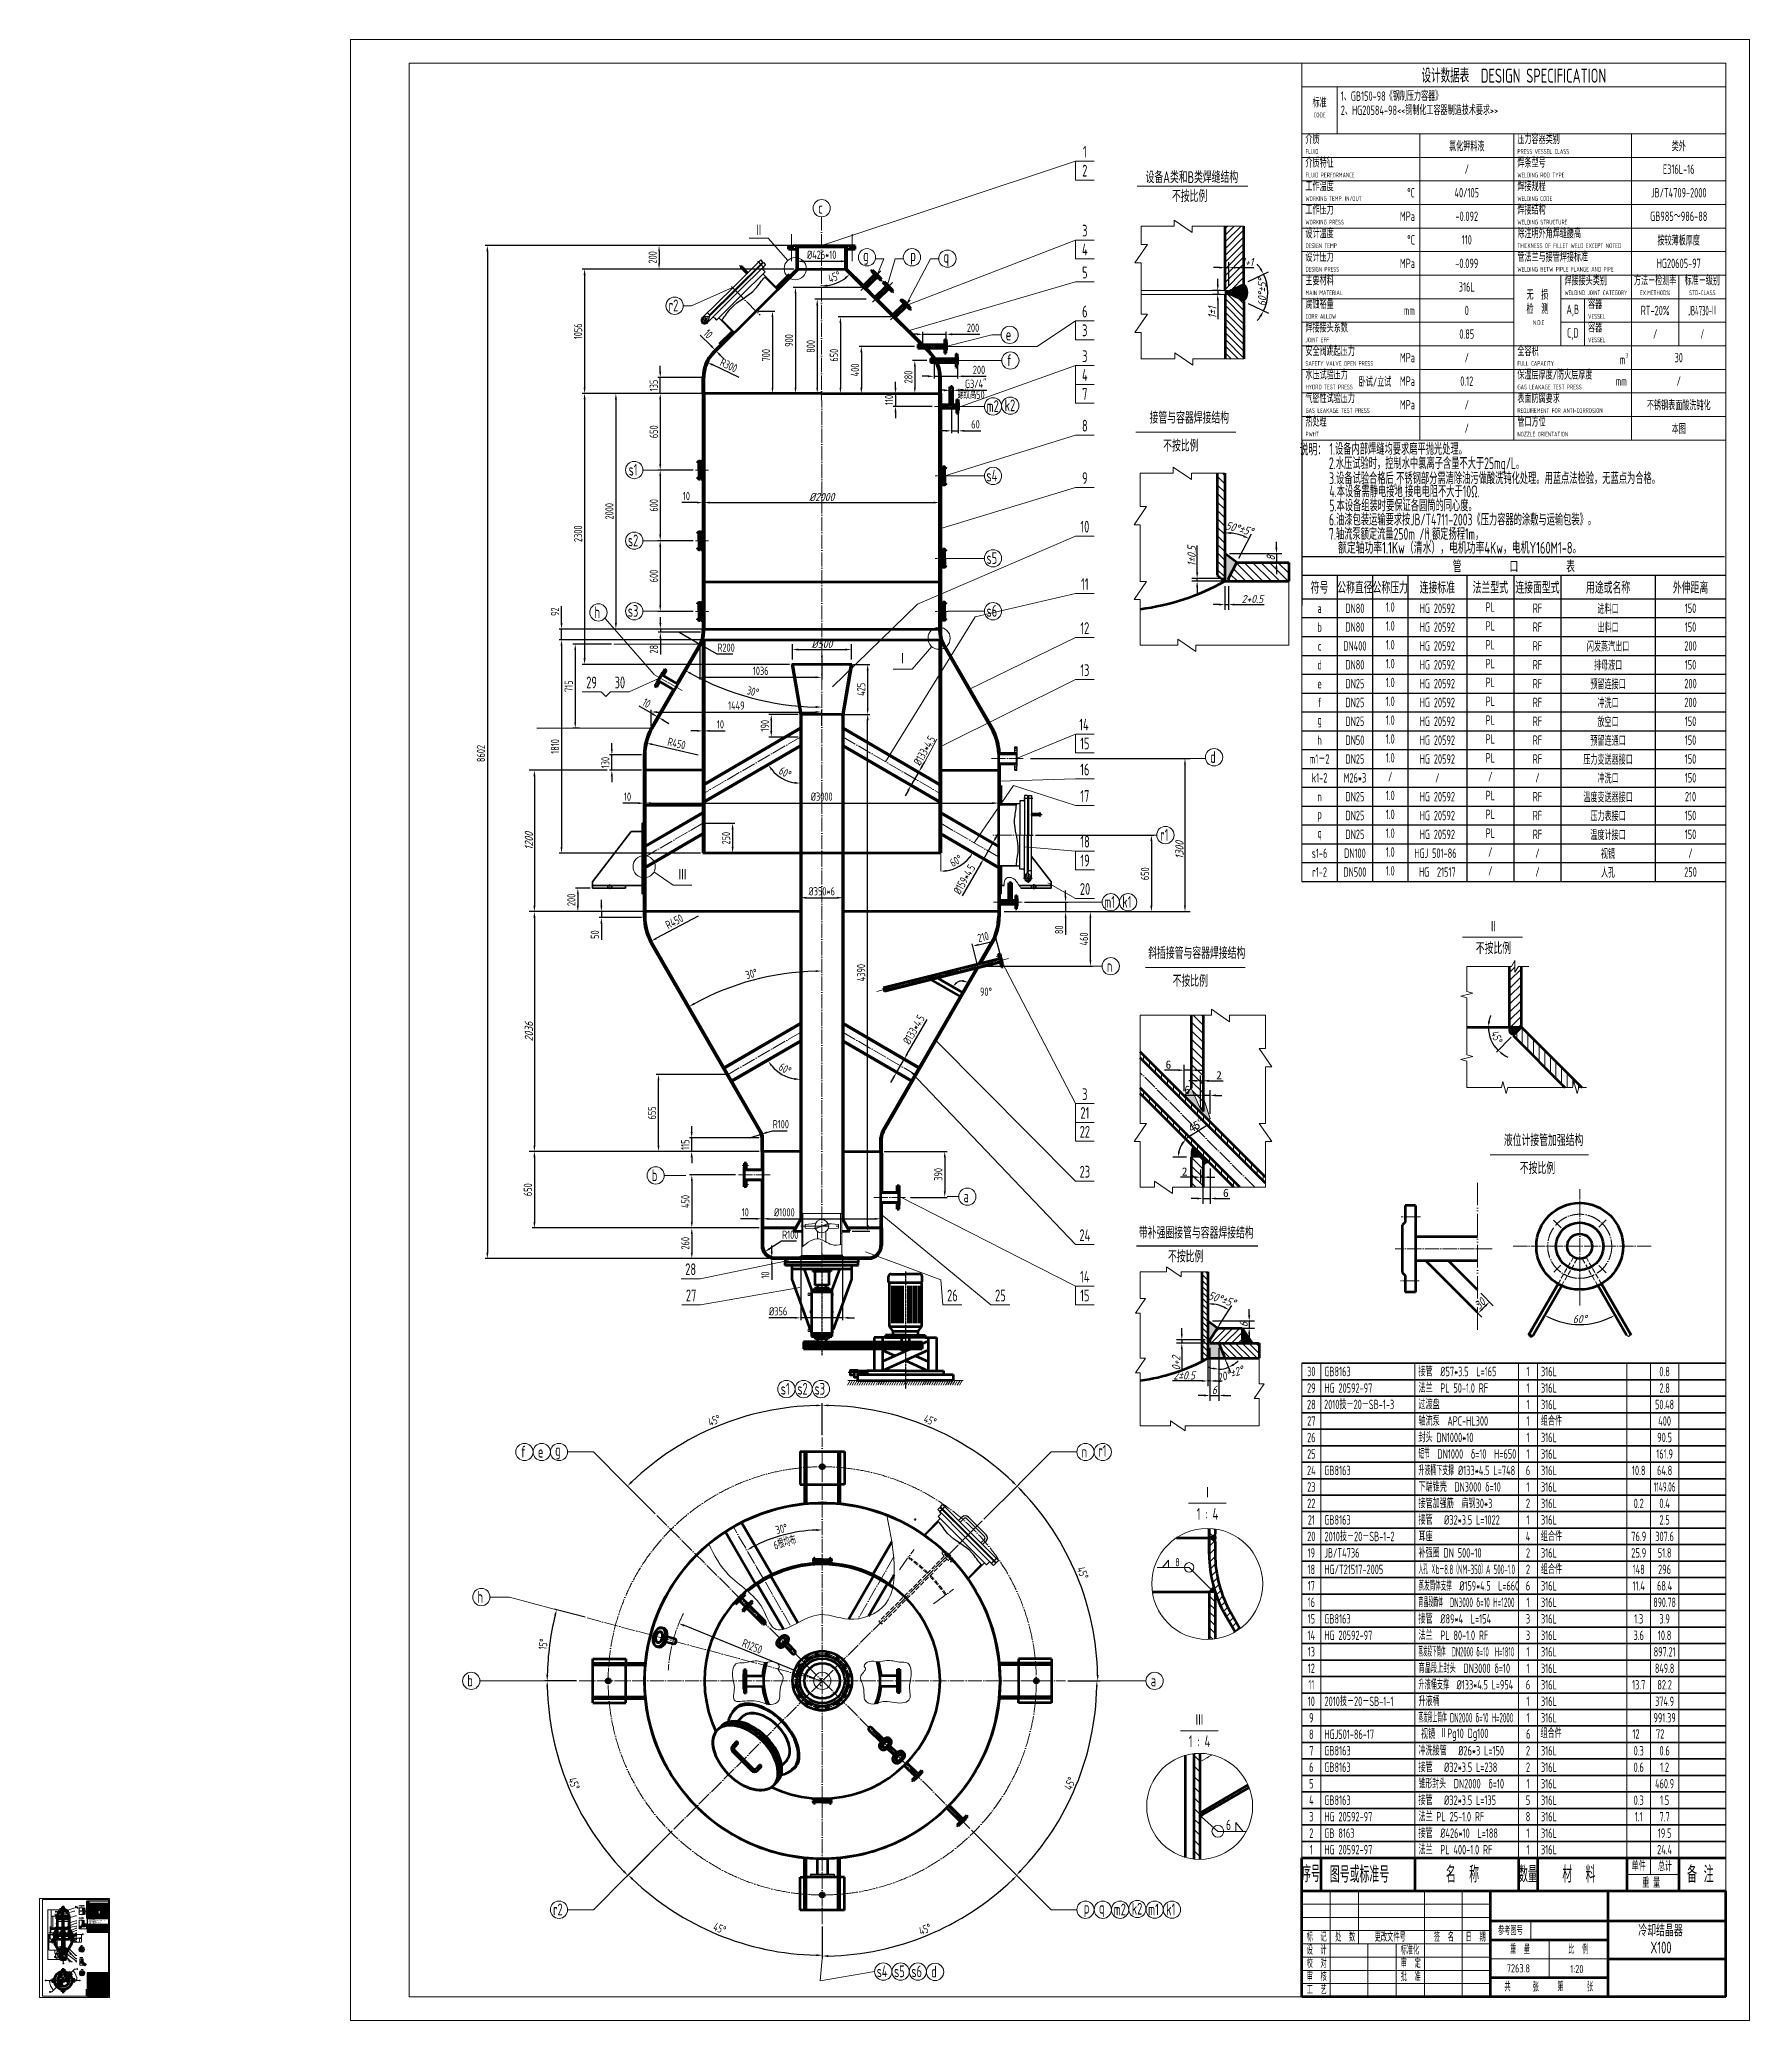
# Model space of a CAD drawing. Header units: millimetres. Extents: x -81840 to -67320, y -57700 to -40880.
import ezdxf
from ezdxf.enums import TextEntityAlignment as Align

# ---------------------------------------------------------------- set-up
doc = ezdxf.new("R2010")
doc.units = ezdxf.units.MM
for name, pattern in [('ACAD_ISO02W100', [11, 8, -3]), ('ACAD_ISO04W100', [30, 24, -3, 0, -3]), ('ACAD_ISO05W100', [33, 24, -3, 0, -3, 0, -3]), ('ACAD_ISO10W100', [18.7, 12, -3, 0.7, -3]), ('CENTER', [2, 1.25, -0.25, 0.25, -0.25]), ('HIDDEN', [0.375, 0.25, -0.125])]:
    doc.linetypes.add(name, pattern=pattern)
for name, color, linetype in [('1', 4, 'Continuous'), ('2', 3, 'Continuous'), ('3', 2, 'HIDDEN'), ('4', 1, 'CENTER')]:
    doc.layers.add(name, color=color, linetype=linetype)
for name, color, linetype, lineweight in [('中心线', 1, 'ACAD_ISO04W100', 18), ('中粗线', 3, 'Continuous', 35), ('双点划线', 5, 'ACAD_ISO05W100', 18), ('标注', 7, 'Continuous', 18), ('标注层', 7, 'Continuous', 18), ('点划线', 1, 'ACAD_ISO04W100', 25), ('粗实线', 4, 'Continuous', 70), ('细实线', 7, 'Continuous', 18), ('虚线', 2, 'ACAD_ISO02W100', 18)]:
    doc.layers.add(name, color=color, linetype=linetype, lineweight=lineweight)
doc.styles.add('GB', font='gbeitc.shx', dxfattribs={"bigfont": 'gbcbig.shx'})
doc.styles.add('HGCAD', font='gbenor.shx', dxfattribs={"width": 0.75, "bigfont": 'gbcbig.shx'})
doc.dimstyles.new('GB$0', dxfattribs={"dimscale": 20, "dimtxt": 3.5, "dimasz": 2.5, "dimexe": 2.25, "dimexo": 2, "dimtad": 1, "dimdec": 0, "dimtxsty": 'GB', "dimcen": 2.5, "dimadec": 0, "dimazin": 0, "dimtfac": 1, "dimtdec": 0, "dimtmove": 0, "dimatfit": 3, "dimfxl": 0, "dimarcsym": 0})
doc.dimstyles.new('GB$2', dxfattribs={"dimscale": 20, "dimtxt": 3.5, "dimasz": 2.5, "dimexe": 2.25, "dimexo": 2, "dimtad": 1, "dimdec": 0, "dimtxsty": 'GB', "dimcen": 2.5, "dimadec": 0, "dimazin": 0, "dimtfac": 1, "dimtdec": 0, "dimtmove": 0, "dimatfit": 3, "dimfxl": 0, "dimarcsym": 0})
doc.dimstyles.new('GB$4', dxfattribs={"dimscale": 20, "dimtxt": 3.5, "dimasz": 2.5, "dimexe": 2.25, "dimexo": 2, "dimtad": 1, "dimtoh": 1, "dimdec": 0, "dimtxsty": 'GB', "dimcen": 2.5, "dimadec": 0, "dimazin": 0, "dimtfac": 1, "dimtdec": 0, "dimtmove": 0, "dimatfit": 3, "dimfxl": 0, "dimarcsym": 0})
doc.dimstyles.new('HGCAD$0', dxfattribs={"dimscale": 20, "dimtxt": 3.5, "dimasz": 2.5, "dimexe": 1, "dimexo": 1, "dimgap": 1, "dimtad": 1, "dimdec": 1, "dimdsep": 46, "dimtxsty": 'HGCAD', "dimcen": 0, "dimadec": 1, "dimazin": 0, "dimtfac": 1, "dimtmove": 0, "dimatfit": 1, "dimfxl": 0, "dimarcsym": 0})
pattern_1 = [(135, (-78085.757, -54614.7356), (-1.683798, -1.683798), [])]
pattern_2 = [(135, (-3990.42, -4347.96), (-33.67596, -33.67596), [])]

msp = doc.modelspace()

# ---------------------------------------------------------------- texts
at = {"linetype": 'Continuous', "lineweight": 35, "style": 'HGCAD', "width": 0.75}
for s, height, p in [('视镜', 80, (-70108.16, -55308.46)), ('ⅡPg10 Dg100', 80, (-69945.77, -55302.23)), ('6', 80, (-69216.26, -55308.2)), ('组合件', 80, (-69094.37, -55302.05)), ('12', 80, (-68313.18, -55307.59)), ('72', 80, (-68113.18, -55307.59)), ('育晶段上封头', 4, (-81384.99, -57385.75)), ('      DN3000 δ=10  ', 4, (-81376.87, -57385.44)), ('1', 4, (-81340.39, -57385.73)), ('316L', 4, (-81334.3, -57385.43)), ('849.8', 4, (-81285.24, -57385.7))]:
    msp.add_text(s, height=height, dxfattribs=at).set_placement(p)
at = {"linetype": 'Continuous', "lineweight": 35, "attachment_point": 1, "style": 'HGCAD'}
for s, insert, char_height, width in [('2010技－20－SB-1-3', (-70931.8, -52429.48), 80, 843.5024), ('2010技－20－SB-1-2', (-70928.04, -53550.74), 80, 843.5024), ('2010技－20－SB-1-1', (-70928.04, -54950.74), 80, 843.5024), ('HG 20592-97', (-81425.98, -57367.86), 4, 42.1751), ('2010技－20－SB-1', (-81302.44, -57485.06), 4, 42.1751)]:
    msp.add_mtext(s, dxfattribs=dict(at, insert=insert, char_height=char_height, width=width))
at = {"insert": (-81763.84, -57004.57), "char_height": 3.5, "attachment_point": 5, "rotation": 90, "style": 'GB'}
msp.add_mtext('1200', dxfattribs=at)
at = {"linetype": 'Continuous', "lineweight": 18, "style": 'HGCAD', "width": 0.75, "flags": 8}
for tag, height, p in [('冷却结晶器', 100.8, (-68074.95, -56936.13)), ('X100', 100.8, (-68070.42, -57080.9)), ('DTB结晶器', 5.04, (-81283.33, -57467.13)), ('X100', 5.04, (-81283.1, -57474.37))]:
    msp.add_attdef(tag, text='', height=height, dxfattribs=at).set_placement(p, align=Align.MIDDLE_CENTER)
at = {"layer": '标注', "ltscale": 20, "style": 'HGCAD', "width": 0.75}
for s, height, p in [('1', 100, (-72963.42, -41832.49)), ('2', 100, (-72963.42, -41992.49)), ('c', 100, (-75208.17, -42309.08)), ('Ⅱ', 100, (-75733.17, -42498.16)), ('3', 100, (-72963.42, -42501.87)), ('g', 100, (-74822.91, -42726.07)), ('q', 100, (-74140.14, -42737.66)), ('4', 100, (-72963.42, -42661.87)), ('5', 100, (-72963.42, -42857.99)), ('r2', 100, (-76456.72, -43137.4)), ('6', 100, (-72963.42, -43188.6)), ('e', 100, (-73611.69, -43384.65)), ('3', 100, (-72963.42, -43348.6)), ('f', 100, (-73605.54, -43602.43)), ('3', 100, (-72963.42, -43567.96)), ('4', 100, (-72963.42, -43727.96)), ('7', 100, (-72963.42, -43887.96)), ('m2', 100, (-73746.03, -43992.43)), ('k2', 100, (-73599.55, -43985.84)), ('8', 100, (-72963.42, -44158.28)), ('说明：', 100, (-71027.29, -44356.23)), ('s1', 100, (-76799.63, -44532.43)), ('s4', 100, (-73752.82, -44582.43)), ('9', 100, (-72963.42, -44603.36)), ('10', 100, (-72963.42, -45015.94)), ('s2', 100, (-76799.63, -45132.43)), ('s5', 100, (-73752.82, -45282.43)), ('11', 100, (-72963.42, -45503.45)), ('h', 100, (-77103.56, -45741.96)), ('s3', 100, (-76799.63, -45731.34)), ('s6', 100, (-73752.82, -45731.34)), ('12', 100, (-72963.42, -45877.54)), ('Ⅰ', 100, (-74511.1, -46135.49)), ('13', 100, (-72963.42, -46234.32)), ('29', 100, (-77151.95, -46338.85)), ('30', 100, (-76911.95, -46338.85)), ('14', 100, (-72970.92, -46696.88)), ('15', 100, (-72963.78, -46856.88)), ('d', 100, (-71875.76, -46971.53)), ('16', 100, (-72963.78, -47078.28)), ('17', 100, (-72963.78, -47303.29)), ('r1', 100, (-72288.66, -47632.43)), ('18', 100, (-72961.8, -47690.71)), ('Ⅲ', 100, (-76379.97, -47971.44)), ('19', 100, (-72961.8, -47850.71)), ('20', 100, (-72961.8, -48092.29)), ('m1', 100, (-72752.75, -48202.43)), ('k1', 100, (-72605.97, -48202.43)), ('Ⅱ', 100, (-69493.51, -48410.8)), ('不按比例', 100, (-69493.51, -48590.8)), ('n', 100, (-72753.1, -48745.59)), ('3', 100, (-72963.42, -49834.24)), ('21', 100, (-72963.42, -49994.24)), ('22', 100, (-72963.42, -50154.24)), ('23', 100, (-72963.42, -50493.15)), ('b', 100, (-76617.56, -50522.74)), ('a', 100, (-73970.85, -50702.74)), ('24', 100, (-72963.42, -51032.62)), ('28', 100, (-76310.77, -51321.67)), ('14', 100, (-72963.42, -51384.09)), ('27', 100, (-76306.99, -51544.09)), ('26', 100, (-74088.1, -51544.09)), ('25', 100, (-73680.68, -51544.09)), ('15', 100, (-72963.42, -51544.09)), ('s1', 100, (-75507.47, -52336.45)), ('s2', 100, (-75360.69, -52336.45)), ('s3', 100, (-75213.91, -52336.45)), ('r1', 100, (-72814.3, -52862.85)), ('f', 100, (-77732.04, -52870.94)), ('e', 100, (-77585.26, -52870.94)), ('g', 100, (-77438.48, -52870.94)), ('n', 100, (-72967.53, -52870.94)), ('Ⅰ', 100, (-71921.9, -53218.12)), ('1 : 4', 100, (-71921.9, -53398.12)), ('h', 100, (-78098, -54103.08)), ('b', 100, (-78184.12, -54814.45)), ('c', 100, (-75202.86, -54814.31)), ('a', 100, (-72381.05, -54814.45)), ('Ⅲ', 100, (-71990.04, -55149.87)), ('1 : 4', 100, (-71990.04, -55329.87)), ('r2', 5, (-81702.42, -56777.19)), ('Ⅱ', 5, (-81666.24, -56745.23)), ('5', 5, (-81527.75, -56850.49)), ('1', 5, (-81517.09, -56734.11)), ('说明：', 5, (-81430.95, -56838.14)), ('r2', 100, (-77438.48, -56757.97)), ('q', 100, (-72820.41, -56758.13)), ('m2', 100, (-72666.84, -56758.13)), ('k2', 100, (-72520.36, -56751.54)), ('m1', 100, (-72380.06, -56757.49)), ('k1', 100, (-72233.28, -56757.49)), ('Ⅲ', 5, (-81698.58, -57018.9)), ('Ⅰ', 5, (-81605.14, -56927.1)), ('10', 5, (-81528.13, -56955.17)), ('13', 5, (-81527.77, -56985.49)), ('14', 5, (-81527.67, -57004.86)), ('12', 5, (-81527.77, -56974.24)), ('15', 5, (-81527.67, -57012.86)), ('11', 5, (-81527.77, -56963.17)), ('7', 5, (-81527.75, -56895.5)), ('9', 5, (-81527.75, -56932.04)), ('8', 5, (-81527.75, -56914.2)), ('6', 5, (-81527.75, -56871.12)), ('r1', 5, (-81494.01, -57001.95)), ('d', 5, (-81473.37, -56968.9)), ('b', 5, (-81710.46, -57161.19)), ('a', 5, (-81578.13, -57135.96)), ('18', 5, (-81527.75, -57171.95)), ('17', 5, (-81527.75, -57144.98)), ('10', 5, (-81527.75, -57189.53)), ('16', 5, (-81527.67, -57024.94)), ('不按比例', 5, (-81485.81, -57170.75)), ('1 : 4', 5, (-81482.33, -57067.24)), ('Ⅱ', 5, (-81485.81, -57161.75)), ('Ⅰ', 5, (-81482.33, -57058.24)), ('20', 5, (-81583.99, -57197.53)), ('19', 5, (-81563.61, -57197.53)), ('11', 5, (-81527.75, -57197.53)), ('r1', 5, (-81520.3, -57263.47)), ('1 : 4', 5, (-81479.08, -57271.71)), ('Ⅲ', 5, (-81479.08, -57262.71)), ('s4', 100, (-74684.91, -57283.45)), ('s5', 100, (-74538.12, -57283.45)), ('s6', 100, (-74391.34, -57283.45)), ('d', 100, (-74245.13, -57285.65)), ('b', 5, (-81788.79, -57361.05)), ('r2', 5, (-81751.5, -57458.22)), ('a', 5, (-81498.63, -57361.05))]:
    msp.add_text(s, height=height, dxfattribs=at).set_placement(p, align=Align.MIDDLE)
for p in [(-74421.77, -42725.91), (-72948.12, -56757.97)]:
    msp.add_text('p', height=100, rotation=0.011871, dxfattribs=at).set_placement(p, align=Align.MIDDLE)
at = {"layer": '标注', "ltscale": 20, "style": 'HGCAD', "width": 0.7}
for s, height, p in [('1.设备内部焊缝均要求磨平抛光处理。', 100, (-70886, -44405.82)), ('2.水压试验时，控制水中氯离子含量不大于25mg/L。', 100, (-70890.39, -44527.32)), ('3.设备试验合格后,不锈钢部分需清除油污做酸洗钝化处理。用蓝点法检验，无蓝点为合格。', 100, (-70889.15, -44654.57)), ('4.本设备需静电接地,接电电阻不大于10Ω.', 100, (-70886.59, -44765.81)), ('6.油漆包装运输要求按JB/T4711-2003《压力容器的涂敷与运输包装》。', 100, (-70890.68, -45005.76)), ('5.本设备组装时要保证各圆筒的同心度。', 100, (-70886.59, -44885.81)), ('7.轴流泵额定流量250m /h,额定扬程1m，', 100, (-70890.68, -45127.66)), ('3', 50, (-70064.45, -45074.93)), ('2. 防护电机以免电机发生短路现象。', 5, (-81424.1, -56846.69)), ('3.设备试验合格后,不锈钢部分需清除油污做酸洗钝化处理。用蓝点法检验，无蓝点为合格。', 5, (-81424.04, -56853.05)), ('1.设备内部焊缝均要求磨平抛光处理。', 5, (-81423.88, -56840.61)), ('7.电动机型号Y225M-4 电源：3P×380V×50HZ', 5, (-81424.11, -56876.71)), ('6.油漆包装运输要求按JB/T4711-2003《压力容器的涂敷与运输包装》。', 5, (-81424.11, -56870.61)), ('4.本设备需静电接地,接电电阻不大于10Ω.', 5, (-81423.91, -56858.61)), ('5.本设备组装时要保证各圆筒的同心度。', 5, (-81423.91, -56864.61)), ('3', 2.5, (-81382.8, -56874.07))]:
    msp.add_text(s, height=height, dxfattribs=at).set_placement(p)
at = {"layer": '标注', "style": 'HGCAD', "width": 0.75}
msp.add_text('800', height=3.5, rotation=90, dxfattribs=at).set_placement((-81617.62, -56796.87))
at = {"layer": '标注', "ltscale": 20, "attachment_point": 1, "style": 'HGCAD'}
for s, insert, char_height, width in [('设备A类和B类焊缝结构', (-72448.08, -41998.22), 100, 1536.7629), ('不按比例', (-72223.46, -42159.23), 100, 737.6463), ('接管与容器焊接结构', (-72413.68, -44040.98), 100, 2155.5406), ('不按比例', (-72298.15, -44278.16), 100, 737.6463), ('斜插接管与容器焊接结构', (-72425.46, -48586.16), 100, 2155.5406), ('不按比例', (-72217.78, -48823.33), 100, 737.6463), ('液位计接管加强结构', (-69405.07, -50176.14), 100, 2155.5406), ('不按比例', (-69269.54, -50413.31), 100, 737.6463), ('带补强圈接管与容器焊接结构', (-72504.43, -50961.42), 100, 2034.4324), ('不按比例', (-72257.17, -51163.59), 100, 590.1171), ('设备A类和B类焊缝结构', (-81501.98, -56720.23), 5, 76.8381), ('接管与容器焊接结构', (-81500.26, -56822.37), 5, 107.777), ('不按比例', (-81494.49, -56834.23), 5, 36.8823), ('不按比例', (-81490.75, -56728.29), 5, 36.8823)]:
    msp.add_mtext(s, dxfattribs=dict(at, insert=insert, char_height=char_height, width=width))
at = {"layer": '标注', "ltscale": 20, "attachment_point": 5}
for s, insert, char_height, style in [('螺纹高50', (-73929.14, -43896.15), 70, 'HGCAD'), ('8', (-72176.51, -53808.91), 70, 'HGCAD'), ('6', (-71743.19, -56039.76), 87.5, 'HGCAD'), ('10', (-81722.47, -56985.77), 3.5, 'HGCAD'), ('10', (-81697.47, -56858.15), 3.5, 'HGCAD'), ('10', (-81681.94, -56955.08), 3.5, 'HGCAD'), ('R200', (-81679.15, -56922.45), 3.5, 'HGCAD'), ('1449', (-81675.71, -56947.08), 3.5, 'HGCAD'), ('%%C2000', (-81639.46, -56858.52), 3.5, 'GB'), ('%%C3000', (-81639.46, -56985.74), 3.5, 'HGCAD'), ('1037', (-81665.38, -57149.22), 3.5, 'HGCAD'), ('%%C1000', (-81655.35, -57162.25), 3.5, 'HGCAD'), ('R100', (-81655.86, -57124.8), 3.5, 'HGCAD'), ('R100', (-81651.9, -57171.79), 3.5, 'HGCAD'), ('%%C350*6', (-81639.46, -57025.93), 3.5, 'HGCAD'), ('10', (-81606.97, -57162.25), 3.5, 'HGCAD'), ('8', (-81495.06, -57087.78), 3.5, 'HGCAD'), ('6', (-81466.74, -57307.21), 4.38, 'HGCAD')]:
    msp.add_mtext(s, dxfattribs=dict(at, insert=insert, char_height=char_height, style=style))
at = {"layer": '标注', "attachment_point": 1, "style": 'HGCAD'}
for s, insert, char_height, width in [('额定轴功率1.1Kw（清水），电机功率4Kw，电机Y160M1-8。', (-70813.37, -45145.13), 100, 2350.8616), ('输出转速116rpm，减速机型号：BF127-12.78   减速比：12.78 转速116rpm', (-81420.25, -56877.58), 5, 117.5431)]:
    msp.add_mtext(s, dxfattribs=dict(at, insert=insert, char_height=char_height, width=width))
at = {"layer": '标注', "ltscale": 20, "attachment_point": 5}
for s, insert, char_height, rotation, style in [('6根均布', (-75510.52, -53644.74), 70, 15, 'HGCAD'), ('1056', (-81742.92, -56788.17), 3.5, 90, 'HGCAD'), ('135', (-81710.79, -56799.3), 3.5, 90, 'HGCAD'), ('10', (-81688.04, -56788.88), 3.5, 314.831476, 'HGCAD'), ('R300', (-81678.91, -56802.65), 3.5, 334.445489, 'HGCAD'), ('700', (-81663.13, -56798.31), 3.5, 90, 'HGCAD'), ('%%C426*10', (-81612, -56769.95), 3.5, 315, 'HGCAD'), ('8402', (-81773.35, -56971.82), 3.5, 90, 'HGCAD'), ('1810', (-81752.71, -56964.41), 3.5, 90, 'HGCAD'), ('92', (-81752.71, -56906.84), 3.5, 90, 'HGCAD'), ('715', (-81746.88, -56938.83), 3.5, 90, 'HGCAD'), ('2300', (-81742.92, -56874.14), 3.5, 90, 'HGCAD'), ('130', (-81731.35, -56959.44), 3.5, 90, 'HGCAD'), ('2000', (-81729.61, -56864.57), 3.5, 90, 'HGCAD'), ('10', (-81714.29, -56945.74), 3.5, 330, 'HGCAD'), ('28', (-81710.73, -56923.67), 3.5, 90, 'HGCAD'), ('R450', (-81701.08, -56963.16), 3.5, 346.950402, 'HGCAD'), ('250', (-81680.06, -57003.36), 3.5, 90, 'HGCAD'), ('618', (-81660.85, -56945), 3.5, 90, 'HGCAD'), ('%%C133*4.5', (-81595.9, -56966.18), 3.5, 60, 'HGCAD'), ('60%%D', (-81582.46, -57012.96), 3.5, 29.910613, 'HGCAD'), ('%%C159*4.5', (-81579.58, -57021.95), 3.5, 60, 'HGCAD'), ('650', (-81502.24, -57018.46), 3.5, 90, 'HGCAD'), ('1300', (-81487.6, -57008.41), 3.5, 90, 'GB'), ('1382', (-81763.85, -57069.12), 3.5, 90, 'HGCAD'), ('200', (-81745.77, -57029.57), 3.5, 90, 'HGCAD'), ('50', (-81735.79, -57044.32), 3.5, 90, 'HGCAD'), ('540', (-81712.85, -57117.16), 3.5, 90, 'HGCAD'), ('676', (-81706.35, -57153.28), 3.5, 90, 'HGCAD'), ('R450', (-81702.08, -57038.78), 3.5, 27.855778, 'HGCAD'), ('115', (-81697.44, -57122.32), 3.5, 90, 'HGCAD'), ('234', (-81697.35, -57176.03), 3.5, 90, 'HGCAD'), ('495', (-81686.85, -57148.75), 3.5, 90, 'HGCAD'), ('30.0°', (-81671.66, -57071.38), 3.5, 15, 'HGCAD'), ('60%%D', (-81655.04, -57101.32), 3.5, 330.089387, 'HGCAD'), ('3959', (-81624.85, -57028.53), 3.5, 90, 'HGCAD'), ('%%C133*4.5', (-81600.37, -57084.63), 3.5, 60, 'HGCAD'), ('10', (-81661.13, -57189.4), 3.5, 90, 'HGCAD'), ('6根均布', (-81655.11, -57302.56), 3.5, 15, 'HGCAD'), ('45.0°', (-81528.64, -57315.36), 3.5, 292.5, 'HGCAD'), ('45%%D', (-81484.33, -57208.79), 3.5, 292.5, 'HGCAD'), ('45.0°', (-81744.62, -57404.82), 3.5, 292.5, 'HGCAD')]:
    msp.add_mtext(s, dxfattribs=dict(at, insert=insert, char_height=char_height, rotation=rotation, style=style))
at = {"layer": '标注', "ltscale": 20, "attachment_point": 1, "style": 'HGCAD'}
for s, width, insert, char_height in [('e', 50, (-81533.1, -56731.5), 5), ('c', 10, (-81640, -57210), 10)]:
    msp.add_mtext_dynamic_manual_height_columns(s, width=width, gutter_width=500, heights=[0], dxfattribs=dict(at, insert=insert, char_height=char_height))
at = {"layer": '标注', "char_height": 3.5, "attachment_point": 5, "style": 'GB'}
for s, insert, rotation in [('1%%P1', (-81473.69, -56780.24), 90), ('60%%d%%p5%%D', (-81452.49, -56771.7), 90), ('1%%p0.5', (-81482.43, -56883.61), 90), ('50%%d%%p5%%D', (-81462.17, -56871.91), 345.729725), ('8', (-81448.77, -56884.43), 90)]:
    msp.add_mtext(s, dxfattribs=dict(at, insert=insert, rotation=rotation))
for s, insert in [('1+1', (-81458.8, -56758.76)), ('2+0.5', (-81456.64, -56901.82))]:
    msp.add_mtext(s, dxfattribs=dict(at, insert=insert))
at = {"layer": '标注', "ltscale": 8, "insert": (-81302.5, -57454.52), "char_height": 3.456, "width": 93.1194, "attachment_point": 1, "style": 'HGCAD'}
msp.add_mtext('汉沽盐场5000吨/年精制氯化钾工程', dxfattribs=at)
at = {"layer": '标注层', "ltscale": 20, "style": 'HGCAD', "width": 0.75}
msp.add_text('2', height=5, dxfattribs=at).set_placement((-81517.09, -56742.11), align=Align.MIDDLE)
at = {"layer": '标注层', "ltscale": 20, "char_height": 3.5, "attachment_point": 5, "rotation": 90, "style": 'HGCAD'}
for s, insert in [('30', (-81703.35, -56836.2)), ('100', (-81582.35, -56842.75))]:
    msp.add_mtext(s, dxfattribs=dict(at, insert=insert))
at = {"layer": '标注层', "ltscale": 20, "char_height": 3.5, "attachment_point": 5, "style": 'HGCAD'}
for s, insert in [('67', (-81696.73, -56836.75)), ('200', (-81681.1, -56839.75)), ('931', (-81664.32, -56821.25)), ('42', (-81656.65, -56839.75))]:
    msp.add_mtext(s, dxfattribs=dict(at, insert=insert))
at = {"layer": '标注层', "ltscale": 20, "char_height": 5, "attachment_point": 1, "style": 'HGCAD'}
for s, width, insert in [(' 3', 180, (-81546.1, -56763.5)), (' 4', 160, (-81534.6, -56801))]:
    msp.add_mtext_dynamic_manual_height_columns(s, width=width, gutter_width=500, heights=[0], dxfattribs=dict(at, insert=insert))
at = {"layer": '细实线', "ltscale": 20, "insert": (-81668.98, -57346.5), "char_height": 3.5, "attachment_point": 5, "rotation": 337.836276, "style": 'HGCAD'}
msp.add_mtext('R1250', dxfattribs=at)

# ---------------------------------------------------------------- blocks, each defined once
blk = doc.blocks.new('HGCAD#HGTFTK~A1Z~HGCAD图框')
at = {"layer": '细实线', "color": 7}
blk.add_lwpolyline([(10, -10), (-584, -10), (-584, 831), (10, 831)], close=True, dxfattribs=at)
at = {"layer": '细实线', "color": 2}
blk.add_lwpolyline([(0, 0), (-559, 0), (-559, 821), (0, 821)], close=True, dxfattribs=at)
blk = doc.blocks.new('HGCAD设计数据表-管口表-表头')
at = {"color": 7, "linetype": 'Continuous', "lineweight": -3}
for p, q in [((-180, 0), (-180, -18)), ((-180, -8), (0, -8)), ((-165, -8), (-165, -18)), ((-150, -8), (-150, -18)), ((-135, -8), (-135, -18)), ((-110, -8), (-110, -18)), ((-90, -8), (-90, -18)), ((-70, -8), (-70, -18)), ((-30, -8), (-30, -18)), ((-180, -18), (0, -18))]:
    blk.add_line(p, q, dxfattribs=at)
at = {"color": 7, "linetype": 'Continuous', "lineweight": -3, "style": 'HGCAD', "width": 0.75}
for s, p in [('管          口          表', (-90, -4)), ('符号', (-172.5, -13)), ('公称直径', (-157.5, -13)), ('公称压力', (-142.5, -13)), ('连接标准', (-122.5, -13)), ('法兰型式', (-100, -13)), ('连接面型式', (-80, -13)), ('用途或名称', (-50, -13)), ('外伸距离', (-15, -13))]:
    blk.add_text(s, height=5, dxfattribs=at).set_placement(p, align=Align.MIDDLE)
blk = doc.blocks.new('HGCAD设计数据表-管口表-内容')
at = {"color": 7, "linetype": 'Continuous', "lineweight": -3}
for p, q in [((-165, 0), (-165, -8)), ((-150, 0), (-150, -8)), ((-135, 0), (-135, -8)), ((-110, 0), (-110, -8)), ((-90, 0), (-90, -8)), ((-70, 0), (-70, -8)), ((-30, 0), (-30, -8)), ((-180, -8), (0, -8))]:
    blk.add_line(p, q, dxfattribs=at)
at = {"layer": '细实线', "color": 4}
blk.add_line((-180, 0), (-180, -8), dxfattribs=at)
at = {"color": 7, "linetype": 'Continuous', "lineweight": -3, "style": 'HGCAD', "width": 0.75, "flags": 8}
for tag, p in [('NO', (-172.5, -4)), ('PARTNO', (-157.5, -4)), ('PARTNAME', (-142.5, -3.5)), ('NUM', (-122.5, -4)), ('MATERIAL', (-100, -3.5)), ('ONE', (-80, -4)), ('ALL', (-50, -4)), ('NOTICE', (-15, -4))]:
    blk.add_attdef(tag, text='', height=4, dxfattribs=at).set_placement(p, align=Align.MIDDLE)
blk = doc.blocks.new('HGCAD#HGTFBTL~HGCAD标题栏')
at = {"color": 4, "linetype": 'Continuous', "lineweight": 70}
for p, q in [((-180, 0), (-180, 45)), ((-180, 45), (0, 45)), ((-100, 45), (-100, 0)), ((-50, 0), (-50, 45)), ((0, 32.14), (-100, 32.14)), ((-50, 24.11), (-100, 24.11)), ((-50, 16.07), (0, 16.07)), ((0, 0), (-180, 0)), ((-50, 8.04), (-100, 8.04))]:
    blk.add_line(p, q, dxfattribs=at)
at = {"color": 7, "linetype": 'Continuous', "lineweight": 18}
for p, q in [((-168, 45), (-168, 0)), ((-156, 22.5), (-156, 45)), ((-128, 0), (-128, 45)), ((-112, 45), (-112, 0)), ((-180, 39.38), (-100, 39.38)), ((-100, 33.75), (-180, 33.75)), ((-180, 28.12), (-100, 28.12)), ((-82.78, 32.14), (-82.78, 24.11)), ((-100, 22.5), (-180, 22.5)), ((-180, 16.88), (-100, 16.88)), ((-152, 0), (-152, 22.5)), ((-140, 22.5), (-140, 0)), ((-75, 24.11), (-75, 8.04)), ((-100, 11.25), (-180, 11.25)), ((-100, 16.07), (-50, 16.07)), ((-180, 5.62), (-100, 5.62))]:
    blk.add_line(p, q, dxfattribs=at)
at = {"color": 4, "linetype": 'Continuous', "lineweight": 60}
blk.add_line((0, 0), (0, 45), dxfattribs=at)
at = {"color": 7, "linetype": 'Continuous', "lineweight": 18, "style": 'HGCAD', "width": 0.75}
for s, p in [('标  记', (-177.97, 23.53)), ('处  数', (-165.87, 23.5)), ('更改文件号', (-149.08, 23.5)), ('签  名', (-123.98, 23.5)), ('日  期', (-110.47, 23.5)), ('参考图号', (-96.71, 26.25)), ('设  计', (-177.97, 17.98)), ('标准化', (-138.09, 17.98)), ('重  量', (-91.64, 18.33)), ('比  例', (-66.93, 18.33)), ('校  对', (-177.97, 12.36)), ('审  核', (-177.97, 6.73)), ('批  准', (-138.05, 6.73)), ('审  定', (-138.05, 12.36)), ('工  艺', (-177.97, 1.11)), ('共', (-94, 2.4)), ('张', (-81.97, 2.26)), ('第', (-71.56, 2.52)), ('张', (-58.98, 2.36))]:
    blk.add_text(s, height=3.5, dxfattribs=at).set_placement(p)
at = {"color": 7, "linetype": 'Continuous', "lineweight": 18, "style": 'HGCAD', "width": 0.75, "flags": 8}
for tag, height, p in [('MATERIAL', 6, (-77.04, 38.61)), ('DRAW_NAME', 7, (-24.97, 23.88)), ('WEIGHT', 3.5, (-88.1, 12.11)), ('SCALE', 3.5, (-63.24, 11.8)), ('DRAW_NO', 6, (-24.94, 8.04)), ('SUM', 3.5, (-86.95, 4)), ('PAGE', 3.5, (-64.21, 4.14))]:
    blk.add_attdef(tag, text='', height=height, dxfattribs=at).set_placement(p, align=Align.MIDDLE_CENTER)
blk = doc.blocks.new('HGCAD#HGTFMXT~HGCAD明细表标题')
at = {"color": 4, "linetype": 'Continuous', "lineweight": 60}
for p, q in [((-180, 0), (-180, 14)), ((-180, 14), (0, 14)), ((-172, 14), (-172, 0)), ((-132, 14), (-132, 0)), ((-88, 14), (-88, 0)), ((-80, 14), (-80, 0)), ((-42, 14), (-42, 0)), ((-20, 14), (-20, 0))]:
    blk.add_line(p, q, dxfattribs=at)
at = {"layer": '标注层'}
for p, q in [((-32, 14), (-32, 7)), ((-32, 7), (-32, 14)), ((-20, 7), (-42, 7))]:
    blk.add_line(p, q, dxfattribs=at)
at = {"layer": '标注层', "style": 'HGCAD'}
for s, height, width, p in [('序号', 7, 0.55, (-180, 3.68)), ('图号或标准号', 7, 0.75, (-168.15, 3.5)), ('名  称', 7, 0.75, (-118.87, 3.5)), ('数量', 7, 0.55, (-87.87, 3.5)), ('材  料', 7, 0.75, (-69.43, 3.5)), ('单件', 4, 0.75, (-40, 8.52)), ('总计', 4, 0.75, (-28.85, 8.34)), ('备 注', 7, 0.75, (-16.44, 3.5)), ('重 量', 4, 0.75, (-35.51, 1.38))]:
    blk.add_text(s, height=height, dxfattribs=dict(at, width=width)).set_placement(p)
blk = doc.blocks.new('HGCAD#HGTFMXB~HGCAD明细表')
at = {"color": 4}
for p, q in [((-180, 0), (-180, 7)), ((-172, 0), (-172, 7)), ((-132, 0), (-132, 7)), ((-88, 0), (-88, 7)), ((-80, 0), (-80, 7)), ((-42, 0), (-42, 7)), ((-32, 0), (-32, 7)), ((-20, 0), (-20, 7))]:
    blk.add_line(p, q, dxfattribs=at)
at = {"color": 7, "linetype": 'Continuous', "lineweight": 35}
blk.add_line((-180, 7), (0, 7), dxfattribs=at)
at = {"color": 7, "linetype": 'Continuous', "lineweight": 35, "style": 'HGCAD', "width": 0.75, "flags": 8}
for tag, p in [('NO', (-176, 3.5)), ('NUM', (-84, 3.5)), ('ONE', (-37, 3.5)), ('ALL', (-26, 3.5))]:
    blk.add_attdef(tag, text='', height=4, dxfattribs=at).set_placement(p, align=Align.MIDDLE)
for tag, p in [('PARTNO', (-170.5, 3.5)), ('PARTNAME', (-130.5, 3.5)), ('MATERIAL', (-78.5, 3.5)), ('NOTICE', (-19, 3.5))]:
    blk.add_attdef(tag, text='', height=4, dxfattribs=at).set_placement(p, align=Align.MIDDLE_LEFT)
blk = doc.blocks.new('*X44')
at = {"color": 0}
for p, q in [((27, 25), (29, 27)), ((27, 26), (28, 27)), ((33, 21), (27, 27)), ((32, 21), (27, 26)), ((28, 23), (33, 27)), ((28, 24), (32, 27)), ((28, 24), (31, 27)), ((33, 22), (28, 27)), ((32, 20), (28, 24)), ((29, 22), (34, 27)), ((29, 22), (34, 27)), ((34, 23), (29, 27)), ((32, 19), (29, 22)), ((30, 21), (35, 27)), ((34, 23), (30, 27)), ((30, 20), (36, 26)), ((30, 19), (34, 24)), ((30, 18), (33, 21)), ((31, 18), (30, 20)), ((30, 18), (30, 19)), ((34, 24), (31, 27)), ((31, 18), (32, 19)), ((35, 25), (32, 27)), ((35, 25), (33, 27)), ((36, 26), (35, 27))]:
    blk.add_line(p, q, dxfattribs=at)
blk = doc.blocks.new('*D193')
at = {"color": 0, "lineweight": -2}
for p, q in [((-76749, -48285), (-77683, -48285)), ((-77638, -48335), (-77638, -50271)), ((-75748, -50321), (-77683, -50321))]:
    blk.add_line(p, q, dxfattribs=at)
at = {"color": 0}
for points in [[(-77646, -48335), (-77629, -48335), (-77638, -48285)], [(-77646, -50271), (-77629, -50271), (-77638, -50321)]]:
    blk.add_solid(points, dxfattribs=at)
at = {"layer": 'Defpoints', "color": 0}
for p in [(-76709, -48285), (-77638, -50321), (-75708, -50321)]:
    blk.add_point(p, dxfattribs=at)
at = {"color": 0, "insert": (-77685, -49303), "char_height": 70, "attachment_point": 5, "rotation": 90, "style": 'GB'}
blk.add_mtext('2036', dxfattribs=at)
blk = doc.blocks.new('HGCAD设计数据表-容器')
at = {"color": 4, "linetype": 'Continuous'}
for p, q in [((-180, 0), (-180, -160)), ((-180, -10), (0, -10)), ((-180, -30), (0, -30)), ((-90, -30), (-90, -160)), ((-180, -160), (0, -160))]:
    blk.add_line(p, q, dxfattribs=at)
at = {"color": 7, "linetype": 'Continuous'}
for p, q in [((-165, -10), (-165, -30)), ((-130, -30), (-130, -160)), ((-40, -30), (-40, -160)), ((-180, -40), (0, -40)), ((-180, -50), (0, -50)), ((-180, -60), (0, -60)), ((-180, -70), (0, -70)), ((-180, -80), (0, -80)), ((-180, -90), (0, -90)), ((-70, -90), (-70, -120)), ((-20, -90), (-20, -120)), ((-180, -100), (-90, -100)), ((-70, -100), (0, -100)), ((-60, -100), (-60, -120)), ((-180, -110), (-90, -110)), ((-70, -110), (0, -110)), ((-180, -120), (-90, -120)), ((-90, -120), (0, -120)), ((-180, -130), (0, -130)), ((-180, -140), (0, -140)), ((-180, -150), (0, -150))]:
    blk.add_line(p, q, dxfattribs=at)
at = {"color": 7, "linetype": 'Continuous', "style": 'HGCAD', "width": 0.75}
for s, height, p in [('设计数据表  DESIGN SPECIFICATION', 6, (-90, -5)), ('A,B', 4, (-65, -105)), ('C,D', 4, (-65, -115))]:
    blk.add_text(s, height=height, dxfattribs=at).set_placement(p, align=Align.MIDDLE)
for s, p in [('标准', (-172.5, -20)), ('方法－检测率', (-30, -95.5)), ('标准－级别', (-10, -95.5)), ('无  损', (-80, -101.63)), ('检  测', (-80, -107.63))]:
    blk.add_text(s, height=4, dxfattribs=at).set_placement(p, align=Align.BOTTOM_CENTER)
for s, p in [('CODE', (-172.5, -21)), ('EX.METHOD%%%', (-30, -96.5)), ('STD-CLASS', (-10, -96.5)), ('N.D.E', (-79.46, -109.23))]:
    blk.add_text(s, height=2, dxfattribs=at).set_placement(p, align=Align.TOP_CENTER)
for s, p in [('介质', (-178.5, -35.5)), ('压力容器类别', (-88.5, -35.5)), ('介质特征', (-178.5, -45.5)), ('焊条型号', (-88.5, -45.5)), ('工作温度', (-178.5, -55.5)), ('焊接规程', (-88.5, -55.5)), ('工作压力', (-178.5, -65.5)), ('焊接结构', (-88.5, -65.5)), ('设计温度', (-178.5, -75.5)), ('除注明外角焊缝腰高', (-88.5, -75.5)), ('设计压力', (-178.5, -85.5)), ('管法兰与接管焊接标准', (-88.5, -85.5)), ('主要材料', (-178.5, -95.5)), ('焊接接头类别', (-68.5, -95.5)), ('腐蚀裕量', (-178.5, -105.5)), ('容器', (-58.5, -105.5)), ('焊接接头系数', (-178.5, -115.5)), ('容器', (-58.5, -115.5)), ('安全阀跳起压力', (-178.5, -125.5)), ('全容积', (-88.5, -125.5)), ('水压试验压力', (-178.5, -135.5)), ('保温层厚度/防火层厚度', (-88.5, -135.5)), ('气密性试验压力', (-178.5, -145.5)), ('表面防腐要求', (-88.5, -145.5)), ('热处理', (-178.5, -155.5)), ('管口方位', (-88.5, -155.5))]:
    blk.add_text(s, height=4, dxfattribs=at).set_placement(p, align=Align.BOTTOM_LEFT)
for s, p in [('FLUID', (-178.5, -36.5)), ('PRESS VESSEL CLASS', (-88.5, -36.5)), ('FLUID PERFORMANCE', (-178.5, -46.5)), ('WELDING ROD TYPE', (-88.5, -46.5)), ('WORKING TEMP. IN/OUT', (-178.5, -56.5)), ('WELDING CODE', (-88.5, -56.5)), ('WORKING PRESS', (-178.5, -66.5)), ('WELDING STRUCTURE', (-88.5, -66.5)), ('DESIGN TEMP', (-178.5, -76.5)), ('THICKNESS OF FILLET WELD EXCEPT NOTED', (-88.5, -76.5)), ('DESIGN PRESS', (-178.5, -86.5)), ('WELDING BETW PIPLE FLANGE AND PIPE', (-88.5, -86.5)), ('MAIN MATERIAL', (-178.5, -96.5)), ('WELDIND JOINT CATEGORY', (-68.5, -96.5)), ('CORR ALLOW', (-178.5, -106.5)), ('VESSEL', (-58.5, -106.5)), ('JOINT EFF', (-178.5, -116.5)), ('VESSEL', (-58.5, -116.5)), ('SAFETY VALVE OPEN PRESS ', (-178.5, -126.5)), ('FULL CAPACITY', (-88.5, -126.5)), ('HYDRO TEST PRESS', (-178.5, -136.5)), ('GAS LEAKAGE TEST PRESS', (-88.5, -136.5)), ('GAS LEAKAGE TEST PRESS', (-178.5, -146.5)), ('REQUIREMENT FOR ANTI-CORROSION', (-88.5, -146.5)), ('PWHT', (-178.5, -156.5)), ('NOZZLE ORIENTATION', (-88.5, -156.5))]:
    blk.add_text(s, height=2, dxfattribs=at).set_placement(p, align=Align.TOP_LEFT)
for s, p in [('%%DC', (-132, -55)), ('MPa', (-132, -65)), ('%%DC', (-132, -75)), ('MPa', (-132, -85)), ('mm', (-132, -105)), ('MPa', (-132, -125)), ('MPa', (-132, -135)), ('mm', (-42, -135)), ('MPa', (-132, -145))]:
    blk.add_text(s, height=4, dxfattribs=at).set_placement(p, align=Align.MIDDLE_RIGHT)
at = {"color": 7, "linetype": 'Continuous', "insert": (-41.5, -125.46), "char_height": 4, "width": 8.9615, "attachment_point": 6, "style": 'HGCAD'}
blk.add_mtext('m\\A1;{\\H0.5x;\\S3^ ;}', dxfattribs=at)
at = {"color": 7, "linetype": 'Continuous', "style": 'HGCAD', "width": 0.75}
for tag, p in [('1.', (-163.5, -14)), ('2.', (-163.5, -20)), ('3.', (-163.5, -26))]:
    blk.add_attdef(tag, text='', height=4, dxfattribs=at).set_placement(p, align=Align.MIDDLE_LEFT)
at = {"color": 7, "linetype": 'Continuous', "style": 'HGCAD'}
for tag, width, p in [('A', 0.75, (-110, -35)), ('J', 0.75, (-20, -35)), ('A2', 0.75, (-110, -45)), ('K1', 0.75, (-20, -45)), ('B1', 0.75, (-110, -55)), ('K2', 0.75, (-20, -55)), ('C1', 0.75, (-110, -65)), ('K3', 0.75, (-20, -65)), ('B2', 0.75, (-110, -75)), ('K4', 0.75, (-20, -75)), ('C2', 0.75, (-110, -85)), ('K5', 0.75, (-20, -85)), ('D', 0.75, (-110, -95)), ('E', 0.75, (-110, -105)), ('P1', 0.75, (-30, -105)), ('P2', 0.48, (-10, -105)), ('F', 0.75, (-110, -115)), ('P3', 0.75, (-30, -115)), ('P4', 0.48, (-10, -115)), ('G', 0.75, (-110, -125)), ('Q', 0.75, (-20, -125)), ('HYDRO0', 0.75, (-148.97, -135)), ('H1', 0.75, (-110, -135)), ('R', 0.75, (-20, -135)), ('H2', 0.75, (-110, -145)), ('S', 0.75, (-20, -145)), ('I', 0.75, (-110, -155)), ('T', 0.75, (-20, -155))]:
    blk.add_attdef(tag, text='', height=4, dxfattribs=dict(at, width=width)).set_placement(p, align=Align.MIDDLE)
blk = doc.blocks.new('*D194')
at = {"layer": 'Defpoints', "color": 0, "ltscale": 20}
for p in [(-76198, -44798), (-74198, -44811), (-74198, -44847)]:
    blk.add_point(p, dxfattribs=at)
at = {"layer": '标注', "color": 0, "lineweight": -2, "ltscale": 20}
for p, q in [((-76198, -44838), (-76198, -44856)), ((-76148, -44811), (-74248, -44811)), ((-74198, -44807), (-74198, -44766))]:
    blk.add_line(p, q, dxfattribs=at)
at = {"layer": '标注', "color": 0, "ltscale": 20}
for points in [[(-76148, -44803), (-76148, -44820), (-76198, -44811)], [(-74248, -44803), (-74248, -44820), (-74198, -44811)]]:
    blk.add_solid(points, dxfattribs=at)
at = {"layer": '标注', "color": 0, "ltscale": 20, "insert": (-75198, -44764), "char_height": 70, "attachment_point": 5, "style": 'GB'}
blk.add_mtext('%%C2000', dxfattribs=at)
blk = doc.blocks.new('*D195')
at = {"color": 0, "lineweight": -2}
for p, q in [((-75446, -46145), (-75446, -46014)), ((-75396, -46059), (-74996, -46059)), ((-74946, -46145), (-74946, -46014))]:
    blk.add_line(p, q, dxfattribs=at)
at = {"color": 0}
for points in [[(-75396, -46051), (-75396, -46068), (-75446, -46059)], [(-74996, -46051), (-74996, -46068), (-74946, -46059)]]:
    blk.add_solid(points, dxfattribs=at)
at = {"layer": 'Defpoints', "color": 0}
for p in [(-74946, -46059), (-75446, -46185), (-74946, -46185)]:
    blk.add_point(p, dxfattribs=at)
at = {"color": 0, "insert": (-75196, -46012), "char_height": 70, "attachment_point": 5, "style": 'GB'}
blk.add_mtext('%%C500', dxfattribs=at)
blk = doc.blocks.new('*D196')
at = {"color": 0, "lineweight": -2}
for p, q in [((-77020, -47085), (-77683, -47085)), ((-77638, -47135), (-77638, -48235)), ((-76608, -48285), (-77683, -48285))]:
    blk.add_line(p, q, dxfattribs=at)
at = {"color": 0}
for points in [[(-77646, -47135), (-77629, -47135), (-77638, -47085)], [(-77646, -48235), (-77629, -48235), (-77638, -48285)]]:
    blk.add_solid(points, dxfattribs=at)
at = {"layer": 'Defpoints', "color": 0}
for p in [(-76980, -47085), (-77638, -48285), (-76568, -48285)]:
    blk.add_point(p, dxfattribs=at)
at = {"color": 0, "insert": (-77685, -47685), "char_height": 70, "attachment_point": 5, "rotation": 90, "style": 'GB'}
blk.add_mtext('1200', dxfattribs=at)
blk = doc.blocks.new('*D197')
at = {"layer": 'Defpoints', "color": 0, "ltscale": 20}
for p in [(-76231, -43885), (-77212, -46185), (-75452, -46185)]:
    blk.add_point(p, dxfattribs=at)
at = {"layer": '标注', "color": 0, "lineweight": -2, "ltscale": 20}
for p, q in [((-76251, -43885), (-77232, -43885)), ((-77212, -43935), (-77212, -46135)), ((-75472, -46185), (-77232, -46185))]:
    blk.add_line(p, q, dxfattribs=at)
at = {"layer": '标注', "color": 0, "ltscale": 20}
for points in [[(-77220, -43935), (-77203, -43935), (-77212, -43885)], [(-77220, -46135), (-77203, -46135), (-77212, -46185)]]:
    blk.add_solid(points, dxfattribs=at)
at = {"layer": '标注', "color": 0, "ltscale": 20, "insert": (-77267, -45076), "char_height": 70, "attachment_point": 5, "rotation": 90, "style": 'HGCAD'}
blk.add_mtext('2300', dxfattribs=at)
blk = doc.blocks.new('*D246')
at = {"layer": 'Defpoints', "color": 0, "ltscale": 20}
for p in [(-73464, -46985), (-73688, -48285), (-72113, -48285)]:
    blk.add_point(p, dxfattribs=at)
at = {"layer": '标注', "color": 0, "lineweight": -2, "ltscale": 20}
for p, q in [((-73424, -46985), (-72068, -46985)), ((-72113, -47035), (-72113, -48235)), ((-73648, -48285), (-72068, -48285))]:
    blk.add_line(p, q, dxfattribs=at)
at = {"layer": '标注', "color": 0, "ltscale": 20}
for points in [[(-72121, -47035), (-72105, -47035), (-72113, -46985)], [(-72121, -48235), (-72105, -48235), (-72113, -48285)]]:
    blk.add_solid(points, dxfattribs=at)
at = {"layer": '标注', "color": 0, "ltscale": 20, "insert": (-72160, -47762), "char_height": 70, "attachment_point": 5, "rotation": 90, "style": 'GB'}
blk.add_mtext('1300', dxfattribs=at)
blk = doc.blocks.new('*D206')
at = {"layer": 'Defpoints', "color": 0, "ltscale": 20}
for p in [(-75757, -43185), (-75704, -43885), (-75616, -43885)]:
    blk.add_point(p, dxfattribs=at)
at = {"layer": '标注', "color": 0, "lineweight": -2, "ltscale": 20}
for p, q in [((-75737, -43185), (-75596, -43185)), ((-75616, -43235), (-75616, -43835)), ((-75684, -43885), (-75596, -43885))]:
    blk.add_line(p, q, dxfattribs=at)
at = {"layer": '标注', "color": 0, "ltscale": 20}
for points in [[(-75624, -43235), (-75608, -43235), (-75616, -43185)], [(-75624, -43835), (-75608, -43835), (-75616, -43885)]]:
    blk.add_solid(points, dxfattribs=at)
at = {"layer": '标注', "color": 0, "ltscale": 20, "insert": (-75671, -43560), "char_height": 70, "attachment_point": 5, "rotation": 90, "style": 'HGCAD'}
blk.add_mtext('700', dxfattribs=at)
blk = doc.blocks.new('*D258')
at = {"layer": 'Defpoints', "color": 0, "ltscale": 20}
for p in [(-75193, -52751), (-75948, -53509), (-75416, -53555), (-75693, -53951), (-75193, -56883)]:
    blk.add_point(p, dxfattribs=at)
at = {"layer": '标注', "color": 0, "lineweight": -2, "ltscale": 20}
blk.add_arc((-75193, -54817), 1282, 92.2356, 117.7644, dxfattribs=at)
at = {"layer": '标注', "color": 0, "ltscale": 20}
for points in [[(-75243, -53528), (-75243, -53545), (-75193, -53535)], [(-75786, -53690), (-75794, -53676), (-75834, -53707)]]:
    blk.add_solid(points, dxfattribs=at)
at = {"layer": '标注', "color": 0, "ltscale": 20, "insert": (-75539, -53526), "char_height": 70, "attachment_point": 5, "rotation": 15, "style": 'HGCAD'}
blk.add_mtext('30°', dxfattribs=at)
blk = doc.blocks.new('*D259')
at = {"layer": 'Defpoints', "color": 0, "ltscale": 20}
for p in [(-74284, -43605), (-74407, -43885), (-74284, -43885)]:
    blk.add_point(p, dxfattribs=at)
at = {"layer": '标注', "color": 0, "lineweight": -2, "ltscale": 20}
for p, q in [((-74304, -43605), (-74427, -43605)), ((-74407, -43655), (-74407, -43835)), ((-74304, -43885), (-74427, -43885))]:
    blk.add_line(p, q, dxfattribs=at)
at = {"layer": '标注', "color": 0, "ltscale": 20}
for points in [[(-74415, -43655), (-74399, -43655), (-74407, -43605)], [(-74415, -43835), (-74399, -43835), (-74407, -43885)]]:
    blk.add_solid(points, dxfattribs=at)
at = {"layer": '标注', "color": 0, "ltscale": 20, "insert": (-74462, -43745), "char_height": 70, "attachment_point": 5, "rotation": 90, "style": 'HGCAD'}
blk.add_mtext('280', dxfattribs=at)
blk = doc.blocks.new('*D260')
at = {"layer": 'Defpoints', "color": 0, "ltscale": 20}
for p in [(-74391, -43485), (-74861, -43885), (-74758, -43885)]:
    blk.add_point(p, dxfattribs=at)
at = {"layer": '标注', "color": 0, "lineweight": -2, "ltscale": 20}
for p, q in [((-74411, -43485), (-74881, -43485)), ((-74861, -43535), (-74861, -43835)), ((-74778, -43885), (-74881, -43885))]:
    blk.add_line(p, q, dxfattribs=at)
at = {"layer": '标注', "color": 0, "ltscale": 20}
for points in [[(-74870, -43535), (-74853, -43535), (-74861, -43485)], [(-74870, -43835), (-74853, -43835), (-74861, -43885)]]:
    blk.add_solid(points, dxfattribs=at)
at = {"layer": '标注', "color": 0, "ltscale": 20, "insert": (-74916, -43685), "char_height": 70, "attachment_point": 5, "rotation": 90, "style": 'HGCAD'}
blk.add_mtext('400', dxfattribs=at)
blk = doc.blocks.new('*D261')
at = {"layer": 'Defpoints', "color": 0, "ltscale": 20}
for p in [(-74590, -43235), (-75039, -43885), (-74992, -43885)]:
    blk.add_point(p, dxfattribs=at)
at = {"layer": '标注', "color": 0, "lineweight": -2, "ltscale": 20}
for p, q in [((-74610, -43235), (-75059, -43235)), ((-75039, -43285), (-75039, -43835)), ((-75012, -43885), (-75059, -43885))]:
    blk.add_line(p, q, dxfattribs=at)
at = {"layer": '标注', "color": 0, "ltscale": 20}
for points in [[(-75047, -43285), (-75031, -43285), (-75039, -43235)], [(-75047, -43835), (-75031, -43835), (-75039, -43885)]]:
    blk.add_solid(points, dxfattribs=at)
at = {"layer": '标注', "color": 0, "ltscale": 20, "insert": (-75094, -43560), "char_height": 70, "attachment_point": 5, "rotation": 90, "style": 'HGCAD'}
blk.add_mtext('650', dxfattribs=at)
blk = doc.blocks.new('*D207')
at = {"layer": 'Defpoints', "color": 0, "ltscale": 20}
for p in [(-74801, -43085), (-75236, -43885), (-75110, -43885)]:
    blk.add_point(p, dxfattribs=at)
at = {"layer": '标注', "color": 0, "lineweight": -2, "ltscale": 20}
for p, q in [((-74821, -43085), (-75256, -43085)), ((-75236, -43135), (-75236, -43835)), ((-75130, -43885), (-75256, -43885))]:
    blk.add_line(p, q, dxfattribs=at)
at = {"layer": '标注', "color": 0, "ltscale": 20}
for points in [[(-75244, -43135), (-75228, -43135), (-75236, -43085)], [(-75244, -43835), (-75228, -43835), (-75236, -43885)]]:
    blk.add_solid(points, dxfattribs=at)
at = {"layer": '标注', "color": 0, "ltscale": 20, "insert": (-75291, -43485), "char_height": 70, "attachment_point": 5, "rotation": 90, "style": 'HGCAD'}
blk.add_mtext('800', dxfattribs=at)
blk = doc.blocks.new('*D262')
at = {"layer": 'Defpoints', "color": 0, "ltscale": 20}
for p in [(-75426, -42629), (-78037, -51231), (-75606, -51231)]:
    blk.add_point(p, dxfattribs=at)
at = {"layer": '标注', "color": 0, "lineweight": -2, "ltscale": 20}
for p, q in [((-75446, -42629), (-78057, -42629)), ((-78037, -42679), (-78037, -51181)), ((-75626, -51231), (-78057, -51231))]:
    blk.add_line(p, q, dxfattribs=at)
at = {"layer": '标注', "color": 0, "ltscale": 20}
for points in [[(-78046, -42679), (-78029, -42679), (-78037, -42629)], [(-78046, -51181), (-78029, -51181), (-78037, -51231)]]:
    blk.add_solid(points, dxfattribs=at)
at = {"layer": '标注', "color": 0, "ltscale": 20, "insert": (-78092, -46942), "char_height": 70, "attachment_point": 5, "rotation": 90, "style": 'HGCAD'}
blk.add_mtext('8602', dxfattribs=at)
blk = doc.blocks.new('*D208')
at = {"layer": 'Defpoints', "color": 0, "ltscale": 20}
for p in [(-75438, -42629), (-76579, -42829), (-75415, -42829)]:
    blk.add_point(p, dxfattribs=at)
at = {"layer": '标注', "color": 0, "lineweight": -2, "ltscale": 20}
for p, q in [((-75458, -42629), (-76599, -42629)), ((-76579, -42679), (-76579, -42779)), ((-75435, -42829), (-76599, -42829))]:
    blk.add_line(p, q, dxfattribs=at)
at = {"layer": '标注', "color": 0, "ltscale": 20}
for points in [[(-76587, -42679), (-76571, -42679), (-76579, -42629)], [(-76587, -42779), (-76571, -42779), (-76579, -42829)]]:
    blk.add_solid(points, dxfattribs=at)
at = {"layer": '标注', "color": 0, "ltscale": 20, "insert": (-76634, -42729), "char_height": 70, "attachment_point": 5, "rotation": 90, "style": 'HGCAD'}
blk.add_mtext('200', dxfattribs=at)
blk = doc.blocks.new('*D209')
at = {"layer": 'Defpoints', "color": 0, "ltscale": 20}
for p in [(-76231, -42829), (-77212, -43885), (-76231, -43885)]:
    blk.add_point(p, dxfattribs=at)
at = {"layer": '标注', "color": 0, "lineweight": -2, "ltscale": 20}
for p, q in [((-76251, -42829), (-77232, -42829)), ((-77212, -42879), (-77212, -43835)), ((-76251, -43885), (-77232, -43885))]:
    blk.add_line(p, q, dxfattribs=at)
at = {"layer": '标注', "color": 0, "ltscale": 20}
for points in [[(-77220, -42879), (-77203, -42879), (-77212, -42829)], [(-77220, -43835), (-77203, -43835), (-77212, -43885)]]:
    blk.add_solid(points, dxfattribs=at)
at = {"layer": '标注', "color": 0, "ltscale": 20, "insert": (-77267, -43357), "char_height": 70, "attachment_point": 5, "rotation": 90, "style": 'HGCAD'}
blk.add_mtext('1056', dxfattribs=at)
blk = doc.blocks.new('*D210')
at = {"layer": 'Defpoints', "color": 0, "ltscale": 20}
for p in [(-75379, -48167), (-75017, -48167), (-75017, -48167)]:
    blk.add_point(p, dxfattribs=at)
at = {"layer": '标注', "color": 0, "lineweight": -2, "ltscale": 20}
blk.add_line((-75329, -48167), (-75067, -48167), dxfattribs=at)
at = {"layer": '标注', "color": 0, "ltscale": 20}
for points in [[(-75329, -48159), (-75329, -48175), (-75379, -48167)], [(-75067, -48159), (-75067, -48175), (-75017, -48167)]]:
    blk.add_solid(points, dxfattribs=at)
at = {"layer": '标注', "color": 0, "ltscale": 20, "insert": (-75198, -48112), "char_height": 70, "attachment_point": 5, "style": 'HGCAD'}
blk.add_mtext('%%C350*6', dxfattribs=at)
blk = doc.blocks.new('*D211')
at = {"layer": 'Defpoints', "color": 0, "ltscale": 20}
for p in [(-74466, -47045), (-74533, -47160), (-74440, -47214)]:
    blk.add_point(p, dxfattribs=at)
at = {"layer": '标注', "color": 0, "lineweight": -2, "ltscale": 20}
for p, q in [((-74449, -47055), (-74356, -47109)), ((-74348, -47056), (-74323, -47012)), ((-74516, -47170), (-74422, -47224)), ((-74465, -47258), (-74490, -47301)), ((-74373, -47099), (-74440, -47214))]:
    blk.add_line(p, q, dxfattribs=at)
at = {"layer": '标注', "color": 0, "ltscale": 20}
for points in [[(-74355, -47052), (-74341, -47060), (-74373, -47099)], [(-74472, -47253), (-74457, -47262), (-74440, -47214)]]:
    blk.add_solid(points, dxfattribs=at)
at = {"layer": '标注', "color": 0, "ltscale": 20, "insert": (-74326, -46917), "char_height": 70, "attachment_point": 5, "rotation": 60, "style": 'HGCAD'}
blk.add_mtext('%%C133*4.5', dxfattribs=at)
blk = doc.blocks.new('*D212')
at = {"layer": 'Defpoints', "color": 0, "ltscale": 20}
for p in [(-74484, -49543), (-74563, -49651), (-74551, -49658)]:
    blk.add_point(p, dxfattribs=at)
at = {"layer": '标注', "color": 0, "lineweight": -2, "ltscale": 20}
for p, q in [((-74471, -49492), (-74303, -49201)), ((-74563, -49651), (-74496, -49536)), ((-74501, -49533), (-74514, -49526)), ((-74588, -49694), (-74613, -49737)), ((-74568, -49648), (-74580, -49641))]:
    blk.add_line(p, q, dxfattribs=at)
at = {"layer": '标注', "color": 0, "ltscale": 20}
for points in [[(-74479, -49488), (-74464, -49497), (-74496, -49536)], [(-74595, -49690), (-74581, -49698), (-74563, -49651)]]:
    blk.add_solid(points, dxfattribs=at)
at = {"layer": '标注', "color": 0, "ltscale": 20, "insert": (-74416, -49286), "char_height": 70, "attachment_point": 5, "rotation": 60, "style": 'HGCAD'}
blk.add_mtext('%%C133*4.5', dxfattribs=at)
blk = doc.blocks.new('*D213')
at = {"layer": 'Defpoints', "color": 0, "ltscale": 20}
for p in [(-73745, -47700), (-73824, -47838), (-73824, -47838)]:
    blk.add_point(p, dxfattribs=at)
at = {"layer": '标注', "color": 0, "lineweight": -2, "ltscale": 20}
for p, q in [((-73745, -47700), (-73824, -47838)), ((-73720, -47657), (-73695, -47614)), ((-73849, -47881), (-74005, -48151))]:
    blk.add_line(p, q, dxfattribs=at)
at = {"layer": '标注', "color": 0, "ltscale": 20}
for points in [[(-73727, -47653), (-73712, -47661), (-73745, -47700)], [(-73856, -47877), (-73842, -47886), (-73824, -47838)]]:
    blk.add_solid(points, dxfattribs=at)
at = {"layer": '标注', "color": 0, "ltscale": 20, "insert": (-73987, -48010), "char_height": 70, "attachment_point": 5, "rotation": 60, "style": 'HGCAD'}
blk.add_mtext('%%C159*4.5', dxfattribs=at)
blk = doc.blocks.new('*D263')
at = {"layer": 'Defpoints', "color": 0, "ltscale": 20}
for p in [(-76698, -47336), (-73698, -47339), (-73698, -47363)]:
    blk.add_point(p, dxfattribs=at)
at = {"layer": '标注', "color": 0, "lineweight": -2, "ltscale": 20}
for p, q in [((-76698, -47356), (-76698, -47383)), ((-76648, -47363), (-73748, -47363)), ((-73698, -47359), (-73698, -47383))]:
    blk.add_line(p, q, dxfattribs=at)
at = {"layer": '标注', "color": 0, "ltscale": 20}
for points in [[(-76648, -47355), (-76648, -47372), (-76698, -47363)], [(-73748, -47355), (-73748, -47372), (-73698, -47363)]]:
    blk.add_solid(points, dxfattribs=at)
at = {"layer": '标注', "color": 0, "ltscale": 20, "insert": (-75198, -47308), "char_height": 70, "attachment_point": 5, "style": 'HGCAD'}
blk.add_mtext('%%C3000', dxfattribs=at)
blk = doc.blocks.new('*D214')
at = {"layer": 'Defpoints', "color": 0, "ltscale": 20}
for p in [(-76708, -47364), (-76708, -47364), (-76698, -47365)]:
    blk.add_point(p, dxfattribs=at)
at = {"layer": '标注', "color": 0, "lineweight": -2, "ltscale": 20}
for p, q in [((-76758, -47364), (-76887, -47364)), ((-76698, -47364), (-76708, -47364)), ((-76698, -47345), (-76698, -47344)), ((-76648, -47364), (-76598, -47364))]:
    blk.add_line(p, q, dxfattribs=at)
at = {"layer": '标注', "color": 0, "ltscale": 20}
for points in [[(-76758, -47356), (-76758, -47372), (-76708, -47364)], [(-76648, -47356), (-76648, -47372), (-76698, -47364)]]:
    blk.add_solid(points, dxfattribs=at)
at = {"layer": '标注', "color": 0, "ltscale": 20, "insert": (-76847, -47309), "char_height": 70, "attachment_point": 5, "style": 'HGCAD'}
blk.add_mtext('10', dxfattribs=at)
blk = doc.blocks.new('*D264')
at = {"layer": 'Defpoints', "color": 0, "ltscale": 20}
for p in [(-75698, -50893), (-74698, -50893), (-74698, -50893)]:
    blk.add_point(p, dxfattribs=at)
at = {"layer": '标注', "color": 0, "lineweight": -2, "ltscale": 20}
blk.add_line((-75648, -50893), (-74748, -50893), dxfattribs=at)
at = {"layer": '标注', "color": 0, "ltscale": 20}
for points in [[(-75648, -50885), (-75648, -50902), (-75698, -50893)], [(-74748, -50885), (-74748, -50902), (-74698, -50893)]]:
    blk.add_solid(points, dxfattribs=at)
at = {"layer": '标注', "color": 0, "ltscale": 20, "insert": (-75515, -50838), "char_height": 70, "attachment_point": 5, "style": 'HGCAD'}
blk.add_mtext('%%C1000', dxfattribs=at)
blk = doc.blocks.new('*D265')
at = {"layer": 'Defpoints', "color": 0, "ltscale": 20}
for p in [(-75708, -50892), (-75708, -50893), (-75698, -50892)]:
    blk.add_point(p, dxfattribs=at)
at = {"layer": '标注', "color": 0, "lineweight": -2, "ltscale": 20}
for p, q in [((-75758, -50893), (-75887, -50893)), ((-75698, -50893), (-75708, -50893)), ((-75708, -50912), (-75708, -50913)), ((-75698, -50912), (-75698, -50913)), ((-75648, -50893), (-75598, -50893))]:
    blk.add_line(p, q, dxfattribs=at)
at = {"layer": '标注', "color": 0, "ltscale": 20}
for points in [[(-75758, -50885), (-75758, -50902), (-75708, -50893)], [(-75648, -50885), (-75648, -50902), (-75698, -50893)]]:
    blk.add_solid(points, dxfattribs=at)
at = {"layer": '标注', "color": 0, "ltscale": 20, "insert": (-75847, -50838), "char_height": 70, "attachment_point": 5, "style": 'HGCAD'}
blk.add_mtext('10', dxfattribs=at)
blk = doc.blocks.new('*D215')
at = {"layer": 'Defpoints', "color": 0, "ltscale": 20}
for p in [(-74839, -42984), (-75530, -43885), (-75421, -43885)]:
    blk.add_point(p, dxfattribs=at)
at = {"layer": '标注', "color": 0, "lineweight": -2, "ltscale": 20}
for p, q in [((-74859, -42984), (-75441, -42984)), ((-75421, -43034), (-75421, -43835)), ((-75510, -43885), (-75401, -43885))]:
    blk.add_line(p, q, dxfattribs=at)
at = {"layer": '标注', "color": 0, "ltscale": 20}
for points in [[(-75429, -43034), (-75413, -43034), (-75421, -42984)], [(-75429, -43835), (-75413, -43835), (-75421, -43885)]]:
    blk.add_solid(points, dxfattribs=at)
at = {"layer": '标注', "color": 0, "ltscale": 20, "insert": (-75476, -43435), "char_height": 70, "attachment_point": 5, "rotation": 90, "style": 'HGCAD'}
blk.add_mtext('900', dxfattribs=at)
blk = doc.blocks.new('*D266')
at = {"layer": 'Defpoints', "color": 0, "ltscale": 20}
for p in [(-76231, -43885), (-76569, -44535), (-76269, -44535)]:
    blk.add_point(p, dxfattribs=at)
at = {"layer": '标注', "color": 0, "lineweight": -2, "ltscale": 20}
for p, q in [((-76251, -43885), (-76589, -43885)), ((-76569, -43935), (-76569, -44485)), ((-76289, -44535), (-76589, -44535))]:
    blk.add_line(p, q, dxfattribs=at)
at = {"layer": '标注', "color": 0, "ltscale": 20}
for points in [[(-76578, -43935), (-76561, -43935), (-76569, -43885)], [(-76578, -44485), (-76561, -44485), (-76569, -44535)]]:
    blk.add_solid(points, dxfattribs=at)
at = {"layer": '标注', "color": 0, "ltscale": 20, "insert": (-76624, -44210), "char_height": 70, "attachment_point": 5, "rotation": 90, "style": 'HGCAD'}
blk.add_mtext('650', dxfattribs=at)
blk = doc.blocks.new('*D267')
at = {"layer": 'Defpoints', "color": 0, "ltscale": 20}
for p in [(-76569, -44535), (-76569, -45135), (-76269, -45135)]:
    blk.add_point(p, dxfattribs=at)
at = {"layer": '标注', "color": 0, "lineweight": -2, "ltscale": 20}
for p, q in [((-76569, -44585), (-76569, -45085)), ((-76289, -45135), (-76589, -45135))]:
    blk.add_line(p, q, dxfattribs=at)
at = {"layer": '标注', "color": 0, "ltscale": 20}
for points in [[(-76578, -44585), (-76561, -44585), (-76569, -44535)], [(-76578, -45085), (-76561, -45085), (-76569, -45135)]]:
    blk.add_solid(points, dxfattribs=at)
at = {"layer": '标注', "color": 0, "ltscale": 20, "insert": (-76624, -44835), "char_height": 70, "attachment_point": 5, "rotation": 90, "style": 'HGCAD'}
blk.add_mtext('600', dxfattribs=at)
blk = doc.blocks.new('*D268')
at = {"layer": 'Defpoints', "color": 0, "ltscale": 20}
for p in [(-76569, -45135), (-76569, -45735), (-76269, -45735)]:
    blk.add_point(p, dxfattribs=at)
at = {"layer": '标注', "color": 0, "lineweight": -2, "ltscale": 20}
for p, q in [((-76569, -45185), (-76569, -45685)), ((-76289, -45735), (-76589, -45735))]:
    blk.add_line(p, q, dxfattribs=at)
at = {"layer": '标注', "color": 0, "ltscale": 20}
for points in [[(-76578, -45185), (-76561, -45185), (-76569, -45135)], [(-76578, -45685), (-76561, -45685), (-76569, -45735)]]:
    blk.add_solid(points, dxfattribs=at)
at = {"layer": '标注', "color": 0, "ltscale": 20, "insert": (-76624, -45435), "char_height": 70, "attachment_point": 5, "rotation": 90, "style": 'HGCAD'}
blk.add_mtext('600', dxfattribs=at)
blk = doc.blocks.new('*D269')
at = {"layer": 'Defpoints', "color": 0, "ltscale": 20}
for p in [(-75411, -42734), (-74985, -42734), (-74985, -42762)]:
    blk.add_point(p, dxfattribs=at)
at = {"layer": '标注', "color": 0, "lineweight": -2, "ltscale": 20}
for p, q in [((-75411, -42754), (-75411, -42782)), ((-75361, -42762), (-75035, -42762)), ((-74985, -42754), (-74985, -42782))]:
    blk.add_line(p, q, dxfattribs=at)
at = {"layer": '标注', "color": 0, "ltscale": 20}
for points in [[(-75361, -42754), (-75361, -42771), (-75411, -42762)], [(-75035, -42754), (-75035, -42771), (-74985, -42762)]]:
    blk.add_solid(points, dxfattribs=at)
at = {"layer": '标注', "color": 0, "ltscale": 20, "insert": (-75198, -42707), "char_height": 70, "attachment_point": 5, "style": 'HGCAD'}
blk.add_mtext('%%C426*10', dxfattribs=at)
blk = doc.blocks.new('*D270')
at = {"layer": 'Defpoints', "color": 0, "ltscale": 20}
for p in [(-77145, -48085), (-77269, -48285), (-77145, -48285)]:
    blk.add_point(p, dxfattribs=at)
at = {"layer": '标注', "color": 0, "lineweight": -2, "ltscale": 20}
for p, q in [((-77165, -48085), (-77289, -48085)), ((-77269, -48135), (-77269, -48235)), ((-77165, -48285), (-77289, -48285))]:
    blk.add_line(p, q, dxfattribs=at)
at = {"layer": '标注', "color": 0, "ltscale": 20}
for points in [[(-77277, -48135), (-77261, -48135), (-77269, -48085)], [(-77277, -48235), (-77261, -48235), (-77269, -48285)]]:
    blk.add_solid(points, dxfattribs=at)
at = {"layer": '标注', "color": 0, "ltscale": 20, "insert": (-77324, -48185), "char_height": 70, "attachment_point": 5, "rotation": 90, "style": 'HGCAD'}
blk.add_mtext('200', dxfattribs=at)
blk = doc.blocks.new('*D271')
at = {"layer": 'Defpoints', "color": 0, "ltscale": 20}
for p in [(-76411, -54329), (-75253, -54801)]:
    blk.add_point(p, dxfattribs=at)
at = {"layer": '细实线', "color": 0, "lineweight": -2, "ltscale": 20}
blk.add_line((-75253, -54801), (-76364, -54348), dxfattribs=at)
at = {"layer": '细实线', "color": 0, "ltscale": 20}
blk.add_solid([(-76361, -54340), (-76368, -54356), (-76411, -54329)], dxfattribs=at)
at = {"layer": '细实线', "color": 0, "ltscale": 20, "insert": (-75788, -54524), "char_height": 70, "attachment_point": 5, "rotation": 337.8363, "style": 'HGCAD'}
blk.add_mtext('R1250', dxfattribs=at)
blk = doc.blocks.new('*D272')
at = {"layer": 'Defpoints', "color": 0, "ltscale": 20}
for p in [(-74571, -43885), (-74571, -43995), (-74239, -43995)]:
    blk.add_point(p, dxfattribs=at)
at = {"layer": '标注', "color": 0, "lineweight": -2, "ltscale": 20}
for p, q in [((-74571, -43835), (-74571, -43785)), ((-74571, -43885), (-74571, -43995)), ((-74259, -43995), (-74591, -43995)), ((-74571, -44045), (-74571, -44095))]:
    blk.add_line(p, q, dxfattribs=at)
at = {"layer": '标注', "color": 0, "ltscale": 20}
for points in [[(-74580, -43835), (-74563, -43835), (-74571, -43885)], [(-74580, -44045), (-74563, -44045), (-74571, -43995)]]:
    blk.add_solid(points, dxfattribs=at)
at = {"layer": '标注', "color": 0, "ltscale": 20, "insert": (-74626, -43940), "char_height": 70, "attachment_point": 5, "rotation": 90, "style": 'HGCAD'}
blk.add_mtext('110', dxfattribs=at)
blk = doc.blocks.new('*D273')
at = {"layer": 'Defpoints', "color": 0, "ltscale": 20}
for p in [(-73495, -48205), (-73189, -48285), (-73127, -48285)]:
    blk.add_point(p, dxfattribs=at)
at = {"layer": '标注', "color": 0, "lineweight": -2, "ltscale": 20}
for p, q in [((-73127, -48155), (-73127, -48105)), ((-73475, -48205), (-73107, -48205)), ((-73127, -48205), (-73127, -48285)), ((-73169, -48285), (-73107, -48285)), ((-73127, -48335), (-73127, -48483))]:
    blk.add_line(p, q, dxfattribs=at)
at = {"layer": '标注', "color": 0, "ltscale": 20}
for points in [[(-73135, -48155), (-73119, -48155), (-73127, -48205)], [(-73135, -48335), (-73119, -48335), (-73127, -48285)]]:
    blk.add_solid(points, dxfattribs=at)
at = {"layer": '标注', "color": 0, "ltscale": 20, "insert": (-73182, -48439), "char_height": 70, "attachment_point": 5, "rotation": 90, "style": 'HGCAD'}
blk.add_mtext('80', dxfattribs=at)
blk = doc.blocks.new('*D216')
at = {"layer": 'Defpoints', "color": 0, "ltscale": 20}
for p in [(-73402, -47635), (-72916, -48285), (-72398, -48285)]:
    blk.add_point(p, dxfattribs=at)
at = {"layer": '标注', "color": 0, "lineweight": -2, "ltscale": 20}
for p, q in [((-73382, -47635), (-72378, -47635)), ((-72398, -47685), (-72398, -48235)), ((-72896, -48285), (-72378, -48285))]:
    blk.add_line(p, q, dxfattribs=at)
at = {"layer": '标注', "color": 0, "ltscale": 20}
for points in [[(-72407, -47685), (-72390, -47685), (-72398, -47635)], [(-72407, -48235), (-72390, -48235), (-72398, -48285)]]:
    blk.add_solid(points, dxfattribs=at)
at = {"layer": '标注', "color": 0, "ltscale": 20, "insert": (-72453, -47963), "char_height": 70, "attachment_point": 5, "rotation": 90, "style": 'HGCAD'}
blk.add_mtext('650', dxfattribs=at)
blk = doc.blocks.new('*D217')
at = {"layer": 'Defpoints', "color": 0, "ltscale": 20}
for p in [(-73306, -48285), (-72916, -48285), (-73873, -48748)]:
    blk.add_point(p, dxfattribs=at)
at = {"layer": '标注', "color": 0, "lineweight": -2, "ltscale": 20}
for p, q in [((-73286, -48285), (-72896, -48285)), ((-72916, -48698), (-72916, -48335)), ((-73853, -48748), (-72896, -48748))]:
    blk.add_line(p, q, dxfattribs=at)
at = {"layer": '标注', "color": 0, "ltscale": 20}
for points in [[(-72924, -48335), (-72908, -48335), (-72916, -48285)], [(-72924, -48698), (-72908, -48698), (-72916, -48748)]]:
    blk.add_solid(points, dxfattribs=at)
at = {"layer": '标注', "color": 0, "ltscale": 20, "insert": (-72971, -48517), "char_height": 70, "attachment_point": 5, "rotation": 90, "style": 'HGCAD'}
blk.add_mtext('460', dxfattribs=at)
blk = doc.blocks.new('*D218')
at = {"layer": 'Defpoints', "color": 0, "ltscale": 20}
for p in [(-75379, -46610), (-75379, -46879), (-75581, -47121), (-76204, -47359), (-75379, -50665)]:
    blk.add_point(p, dxfattribs=at)
at = {"layer": '标注', "color": 0, "lineweight": -2, "ltscale": 20}
blk.add_arc((-75379, -46879), 315, 219.2699, 260.9088, dxfattribs=at)
at = {"layer": '标注', "color": 0, "ltscale": 20}
for points in [[(-75630, -47084), (-75616, -47074), (-75651, -47038)], [(-75428, -47182), (-75429, -47199), (-75379, -47195)]]:
    blk.add_solid(points, dxfattribs=at)
at = {"layer": '标注', "color": 0, "ltscale": 20, "insert": (-75508, -47105), "char_height": 70, "attachment_point": 5, "rotation": 330.0894, "style": 'HGCAD'}
blk.add_mtext('60%%D', dxfattribs=at)
blk = doc.blocks.new('*D219')
at = {"layer": 'Defpoints', "color": 0, "ltscale": 20}
for p in [(-74188, -47357), (-74188, -47627), (-74080, -47923), (-73362, -48107), (-74188, -51412)]:
    blk.add_point(p, dxfattribs=at)
at = {"layer": '标注', "color": 0, "lineweight": -2, "ltscale": 20}
blk.add_arc((-74188, -47627), 315, 279.0912, 320.7301, dxfattribs=at)
at = {"layer": '标注', "color": 0, "ltscale": 20}
for points in [[(-74137, -47947), (-74138, -47930), (-74188, -47942)], [(-73950, -47822), (-73936, -47831), (-73915, -47785)]]:
    blk.add_solid(points, dxfattribs=at)
at = {"layer": '标注', "color": 0, "ltscale": 20, "insert": (-74058, -47853), "char_height": 70, "attachment_point": 5, "rotation": 29.9106, "style": 'HGCAD'}
blk.add_mtext('60%%D', dxfattribs=at)
blk = doc.blocks.new('*D220')
at = {"layer": 'Defpoints', "color": 0, "ltscale": 20}
for p in [(-75378, -46611), (-75626, -46802), (-75379, -46802)]:
    blk.add_point(p, dxfattribs=at)
at = {"layer": '标注', "color": 0, "lineweight": -2, "ltscale": 20}
for p, q in [((-75398, -46611), (-75646, -46611)), ((-75626, -46661), (-75626, -46752)), ((-75399, -46802), (-75646, -46802))]:
    blk.add_line(p, q, dxfattribs=at)
at = {"layer": '标注', "color": 0, "ltscale": 20}
for points in [[(-75635, -46661), (-75618, -46661), (-75626, -46611)], [(-75635, -46752), (-75618, -46752), (-75626, -46802)]]:
    blk.add_solid(points, dxfattribs=at)
at = {"layer": '标注', "color": 0, "ltscale": 20, "insert": (-75681, -46706), "char_height": 70, "attachment_point": 5, "rotation": 90, "style": 'HGCAD'}
blk.add_mtext('190', dxfattribs=at)
blk = doc.blocks.new('*D274')
at = {"layer": 'Defpoints', "color": 0, "ltscale": 20}
for p in [(-76208, -47535), (-75990, -47787), (-75955, -47787)]:
    blk.add_point(p, dxfattribs=at)
at = {"layer": '标注', "color": 0, "lineweight": -2, "ltscale": 20}
for p, q in [((-76188, -47535), (-75935, -47535)), ((-75955, -47585), (-75955, -47737)), ((-75970, -47787), (-75935, -47787))]:
    blk.add_line(p, q, dxfattribs=at)
at = {"layer": '标注', "color": 0, "ltscale": 20}
for points in [[(-75963, -47585), (-75946, -47585), (-75955, -47535)], [(-75963, -47737), (-75946, -47737), (-75955, -47787)]]:
    blk.add_solid(points, dxfattribs=at)
at = {"layer": '标注', "color": 0, "ltscale": 20, "insert": (-76010, -47661), "char_height": 70, "attachment_point": 5, "rotation": 90, "style": 'HGCAD'}
blk.add_mtext('250', dxfattribs=at)
blk = doc.blocks.new('*D221')
at = {"layer": 'Defpoints', "color": 0, "ltscale": 20}
for p in [(-75379, -49125), (-75379, -49394), (-75582, -49636), (-76205, -49874), (-75379, -53180)]:
    blk.add_point(p, dxfattribs=at)
at = {"layer": '标注', "color": 0, "lineweight": -2, "ltscale": 20}
blk.add_arc((-75379, -49394), 315, 219.2699, 260.9088, dxfattribs=at)
at = {"layer": '标注', "color": 0, "ltscale": 20}
for points in [[(-75630, -49599), (-75617, -49589), (-75652, -49553)], [(-75429, -49697), (-75430, -49714), (-75379, -49710)]]:
    blk.add_solid(points, dxfattribs=at)
at = {"layer": '标注', "color": 0, "ltscale": 20, "insert": (-75509, -49620), "char_height": 70, "attachment_point": 5, "rotation": 330.0894, "style": 'HGCAD'}
blk.add_mtext('60%%D', dxfattribs=at)
blk = doc.blocks.new('*D275')
at = {"layer": 'Defpoints', "color": 0, "ltscale": 20}
for p in [(-74688, -50321), (-74464, -50711), (-74153, -50711)]:
    blk.add_point(p, dxfattribs=at)
at = {"layer": '标注', "color": 0, "lineweight": -2, "ltscale": 20}
for p, q in [((-74668, -50321), (-74133, -50321)), ((-74153, -50371), (-74153, -50661)), ((-74444, -50711), (-74133, -50711))]:
    blk.add_line(p, q, dxfattribs=at)
at = {"layer": '标注', "color": 0, "ltscale": 20}
for points in [[(-74161, -50371), (-74145, -50371), (-74153, -50321)], [(-74161, -50661), (-74145, -50661), (-74153, -50711)]]:
    blk.add_solid(points, dxfattribs=at)
at = {"layer": '标注', "color": 0, "ltscale": 20, "insert": (-74208, -50516), "char_height": 70, "attachment_point": 5, "rotation": 90, "style": 'HGCAD'}
blk.add_mtext('390', dxfattribs=at)
blk = doc.blocks.new('*D276')
at = {"layer": 'Defpoints', "color": 0, "ltscale": 20}
for p in [(-73713, -48528), (-73873, -48748), (-73670, -48698)]:
    blk.add_point(p, dxfattribs=at)
at = {"layer": '标注', "color": 0, "lineweight": -2, "ltscale": 20}
for p, q in [((-73878, -48729), (-73920, -48559)), ((-73867, -48566), (-73761, -48540)), ((-73675, -48678), (-73718, -48508))]:
    blk.add_line(p, q, dxfattribs=at)
at = {"layer": '标注', "color": 0, "ltscale": 20}
for points in [[(-73869, -48558), (-73865, -48574), (-73915, -48578)], [(-73763, -48532), (-73759, -48548), (-73713, -48528)]]:
    blk.add_solid(points, dxfattribs=at)
at = {"layer": '标注', "color": 0, "ltscale": 20, "insert": (-73827, -48500), "char_height": 70, "attachment_point": 5, "rotation": 14, "style": 'HGCAD'}
blk.add_mtext('210', dxfattribs=at)
blk = doc.blocks.new('*D222')
at = {"layer": 'Defpoints', "color": 0, "ltscale": 20}
for p in [(-74140, -43382), (-74340, -43485), (-74140, -43485)]:
    blk.add_point(p, dxfattribs=at)
at = {"layer": '标注', "color": 0, "lineweight": -2, "ltscale": 20}
for p, q in [((-74390, -43382), (-74440, -43382)), ((-74340, -43465), (-74340, -43362)), ((-74340, -43382), (-74140, -43382)), ((-74140, -43465), (-74140, -43362)), ((-74090, -43382), (-73854, -43382))]:
    blk.add_line(p, q, dxfattribs=at)
at = {"layer": '标注', "color": 0, "ltscale": 20}
for points in [[(-74390, -43374), (-74390, -43391), (-74340, -43382)], [(-74090, -43374), (-74090, -43391), (-74140, -43382)]]:
    blk.add_solid(points, dxfattribs=at)
at = {"layer": '标注', "color": 0, "ltscale": 20, "insert": (-73913, -43327), "char_height": 70, "attachment_point": 5, "style": 'HGCAD'}
blk.add_mtext('200', dxfattribs=at)
blk = doc.blocks.new('*D223')
at = {"layer": 'Defpoints', "color": 0, "ltscale": 20}
for p in [(-74244, -43605), (-74044, -43605), (-74044, -43739)]:
    blk.add_point(p, dxfattribs=at)
at = {"layer": '标注', "color": 0, "lineweight": -2, "ltscale": 20}
for p, q in [((-74244, -43625), (-74244, -43759)), ((-74044, -43625), (-74044, -43759)), ((-74294, -43739), (-74344, -43739)), ((-74244, -43739), (-74044, -43739)), ((-73994, -43739), (-73802, -43739))]:
    blk.add_line(p, q, dxfattribs=at)
at = {"layer": '标注', "color": 0, "ltscale": 20}
for points in [[(-74294, -43731), (-74294, -43747), (-74244, -43739)], [(-73994, -43731), (-73994, -43747), (-74044, -43739)]]:
    blk.add_solid(points, dxfattribs=at)
at = {"layer": '标注', "color": 0, "ltscale": 20, "insert": (-73862, -43684), "char_height": 70, "attachment_point": 5, "style": 'HGCAD'}
blk.add_mtext('200', dxfattribs=at)
blk = doc.blocks.new('*D277')
at = {"layer": 'Defpoints', "color": 0, "ltscale": 20}
for p in [(-75799, -52557), (-75193, -52751), (-76597, -53413), (-75193, -54817), (-75193, -56883)]:
    blk.add_point(p, dxfattribs=at)
at = {"layer": '标注', "color": 0, "lineweight": -2, "ltscale": 20}
for p, q in [((-75193, -52731), (-75193, -52458)), ((-76612, -53399), (-76862, -53149))]:
    blk.add_line(p, q, dxfattribs=at)
blk.add_arc((-75193, -54817), 2339, 91.2247, 133.7753, dxfattribs=at)
at = {"layer": '标注', "color": 0, "ltscale": 20}
for points in [[(-75243, -52470), (-75243, -52486), (-75193, -52478)], [(-76806, -53134), (-76818, -53122), (-76847, -53163)]]:
    blk.add_solid(points, dxfattribs=at)
at = {"layer": '标注', "color": 0, "ltscale": 20, "insert": (-76110, -52605), "char_height": 70, "attachment_point": 5, "rotation": 22.5, "style": 'HGCAD'}
blk.add_mtext('45°', dxfattribs=at)
blk = doc.blocks.new('*D278')
at = {"layer": 'Defpoints', "color": 0, "ltscale": 20}
for p in [(-75193, -52751), (-74024, -52791), (-73836, -53459), (-73964, -53587), (-75193, -56883)]:
    blk.add_point(p, dxfattribs=at)
at = {"layer": '标注', "color": 0, "lineweight": -2, "ltscale": 20}
for p, q in [((-75193, -52731), (-75193, -52458)), ((-73821, -53445), (-73525, -53149))]:
    blk.add_line(p, q, dxfattribs=at)
blk.add_arc((-75193, -54817), 2339, 46.2247, 88.7753, dxfattribs=at)
at = {"layer": '标注', "color": 0, "ltscale": 20}
for points in [[(-75143, -52486), (-75143, -52470), (-75193, -52478)], [(-73569, -53122), (-73581, -53134), (-73539, -53163)]]:
    blk.add_solid(points, dxfattribs=at)
at = {"layer": '标注', "color": 0, "ltscale": 20, "insert": (-74277, -52605), "char_height": 70, "attachment_point": 5, "rotation": 337.5, "style": 'HGCAD'}
blk.add_mtext('45°', dxfattribs=at)
blk = doc.blocks.new('*D279')
at = {"layer": 'Defpoints', "color": 0, "ltscale": 20}
for p in [(-73836, -53459), (-73964, -53587), (-72934, -54211), (-77259, -54817), (-73128, -54817)]:
    blk.add_point(p, dxfattribs=at)
at = {"layer": '标注', "color": 0, "lineweight": -2, "ltscale": 20}
for p, q in [((-73821, -53445), (-73525, -53149)), ((-73108, -54817), (-72834, -54817))]:
    blk.add_line(p, q, dxfattribs=at)
blk.add_arc((-75193, -54817), 2339, 1.2247, 43.7753, dxfattribs=at)
at = {"layer": '标注', "color": 0, "ltscale": 20}
for points in [[(-73510, -53204), (-73498, -53193), (-73539, -53163)], [(-72846, -54767), (-72863, -54767), (-72854, -54817)]]:
    blk.add_solid(points, dxfattribs=at)
at = {"layer": '标注', "color": 0, "ltscale": 20, "insert": (-72981, -53901), "char_height": 70, "attachment_point": 5, "rotation": 292.5, "style": 'HGCAD'}
blk.add_mtext('45°', dxfattribs=at)
blk = doc.blocks.new('*D280')
at = {"layer": 'Defpoints', "color": 0, "ltscale": 20}
for p in [(-77259, -54817), (-75193, -54817), (-73128, -54817), (-73174, -55983), (-73940, -56070)]:
    blk.add_point(p, dxfattribs=at)
at = {"layer": '标注', "color": 0, "lineweight": -2, "ltscale": 20}
for p, q in [((-73108, -54817), (-72841, -54817)), ((-73926, -56085), (-73530, -56480))]:
    blk.add_line(p, q, dxfattribs=at)
blk.add_arc((-75193, -54817), 2332, 316.2285, 358.7715, dxfattribs=at)
at = {"layer": '标注', "color": 0, "ltscale": 20}
for points in [[(-72870, -54867), (-72854, -54867), (-72861, -54817)], [(-73503, -56436), (-73515, -56424), (-73544, -56466)]]:
    blk.add_solid(points, dxfattribs=at)
at = {"layer": '标注', "color": 0, "ltscale": 20, "insert": (-73090, -55688), "char_height": 70, "attachment_point": 5, "rotation": 67.5, "style": 'HGCAD'}
blk.add_mtext('45°', dxfattribs=at)
blk = doc.blocks.new('*D281')
at = {"layer": 'Defpoints', "color": 0, "ltscale": 20}
for p in [(-75193, -52751), (-75193, -54817), (-73940, -56070), (-75193, -56883), (-74588, -57075)]:
    blk.add_point(p, dxfattribs=at)
at = {"layer": '标注', "color": 0, "lineweight": -2, "ltscale": 20}
for p, q in [((-73926, -56085), (-73526, -56484)), ((-75193, -56903), (-75193, -57174))]:
    blk.add_line(p, q, dxfattribs=at)
blk.add_arc((-75193, -54817), 2337, 271.2257, 313.7743, dxfattribs=at)
at = {"layer": '标注', "color": 0, "ltscale": 20}
for points in [[(-73582, -56499), (-73570, -56511), (-73541, -56470)], [(-75143, -57162), (-75143, -57145), (-75193, -57154)]]:
    blk.add_solid(points, dxfattribs=at)
at = {"layer": '标注', "color": 0, "ltscale": 20, "insert": (-74320, -56926), "char_height": 70, "attachment_point": 5, "rotation": 22.5, "style": 'HGCAD'}
blk.add_mtext('45°', dxfattribs=at)
blk = doc.blocks.new('*D282')
at = {"layer": 'Defpoints', "color": 0, "ltscale": 20}
for p in [(-75193, -52751), (-75193, -54817), (-76453, -56076), (-76358, -56835), (-75193, -56883)]:
    blk.add_point(p, dxfattribs=at)
at = {"layer": '标注', "color": 0, "lineweight": -2, "ltscale": 20}
for p, q in [((-76467, -56090), (-76855, -56479)), ((-75193, -56903), (-75193, -57167))]:
    blk.add_line(p, q, dxfattribs=at)
blk.add_arc((-75193, -54817), 2330, 226.2294, 268.7706, dxfattribs=at)
at = {"layer": '标注', "color": 0, "ltscale": 20}
for points in [[(-76811, -56506), (-76800, -56494), (-76841, -56465)], [(-75243, -57138), (-75243, -57155), (-75193, -57147)]]:
    blk.add_solid(points, dxfattribs=at)
at = {"layer": '标注', "color": 0, "ltscale": 20, "insert": (-76064, -56919), "char_height": 70, "attachment_point": 5, "rotation": 337.5, "style": 'HGCAD'}
blk.add_mtext('45°', dxfattribs=at)
blk = doc.blocks.new('*D283')
at = {"layer": 'Defpoints', "color": 0, "ltscale": 20}
for p in [(-77259, -54817), (-75193, -54817), (-73128, -54817), (-77450, -55422), (-76453, -56076)]:
    blk.add_point(p, dxfattribs=at)
at = {"layer": '标注', "color": 0, "lineweight": -2, "ltscale": 20}
for p, q in [((-77279, -54817), (-77549, -54817)), ((-76467, -56090), (-76859, -56483))]:
    blk.add_line(p, q, dxfattribs=at)
blk.add_arc((-75193, -54817), 2336, 181.2263, 223.7737, dxfattribs=at)
at = {"layer": '标注', "color": 0, "ltscale": 20}
for points in [[(-77537, -54867), (-77521, -54867), (-77529, -54817)], [(-76874, -56427), (-76886, -56439), (-76845, -56469)]]:
    blk.add_solid(points, dxfattribs=at)
at = {"layer": '标注', "color": 0, "ltscale": 20, "insert": (-77301, -55690), "char_height": 70, "attachment_point": 5, "rotation": 292.5, "style": 'HGCAD'}
blk.add_mtext('45°', dxfattribs=at)
blk = doc.blocks.new('*D284')
at = {"layer": 'Defpoints', "color": 0, "ltscale": 20}
for p in [(-77189, -54282), (-77493, -54411), (-77259, -54817), (-75193, -54817), (-73128, -54817)]:
    blk.add_point(p, dxfattribs=at)
at = {"layer": '标注', "color": 0, "lineweight": -2, "ltscale": 20}
for p, q in [((-77208, -54277), (-77469, -54207)), ((-77279, -54817), (-77549, -54817))]:
    blk.add_line(p, q, dxfattribs=at)
blk.add_arc((-75193, -54817), 2336, 166.2266, 178.7734, dxfattribs=at)
at = {"layer": '标注', "color": 0, "ltscale": 20}
for points in [[(-77470, -54259), (-77454, -54263), (-77449, -54212)], [(-77520, -54767), (-77537, -54767), (-77529, -54817)]]:
    blk.add_solid(points, dxfattribs=at)
at = {"layer": '标注', "color": 0, "ltscale": 20, "insert": (-77563, -54505), "char_height": 70, "attachment_point": 5, "rotation": 82.5, "style": 'HGCAD'}
blk.add_mtext('15°', dxfattribs=at)
blk = doc.blocks.new('*D285')
at = {"layer": 'Defpoints', "color": 0, "ltscale": 20}
for p in [(-76686, -46854), (-76248, -46955)]:
    blk.add_point(p, dxfattribs=at)
at = {"layer": '标注', "color": 0, "lineweight": -2, "ltscale": 20}
blk.add_line((-76248, -46955), (-76637, -46865), dxfattribs=at)
at = {"layer": '标注', "color": 0, "ltscale": 20}
blk.add_solid([(-76635, -46857), (-76639, -46873), (-76686, -46854)], dxfattribs=at)
at = {"layer": '标注', "color": 0, "ltscale": 20, "insert": (-76430, -46857), "char_height": 70, "attachment_point": 5, "rotation": 346.9504, "style": 'HGCAD'}
blk.add_mtext('R450', dxfattribs=at)
blk = doc.blocks.new('*D224')
at = {"layer": 'Defpoints', "color": 0, "ltscale": 20}
for p in [(-75910, -50521), (-76301, -50971), (-76004, -50971)]:
    blk.add_point(p, dxfattribs=at)
at = {"layer": '标注', "color": 0, "lineweight": -2, "ltscale": 20}
for p, q in [((-75930, -50521), (-76321, -50521)), ((-76301, -50571), (-76301, -50921)), ((-76024, -50971), (-76321, -50971))]:
    blk.add_line(p, q, dxfattribs=at)
at = {"layer": '标注', "color": 0, "ltscale": 20}
for points in [[(-76309, -50571), (-76293, -50571), (-76301, -50521)], [(-76309, -50921), (-76293, -50921), (-76301, -50971)]]:
    blk.add_solid(points, dxfattribs=at)
at = {"layer": '标注', "color": 0, "ltscale": 20, "insert": (-76356, -50746), "char_height": 70, "attachment_point": 5, "rotation": 90, "style": 'HGCAD'}
blk.add_mtext('450', dxfattribs=at)
blk = doc.blocks.new('*D286')
at = {"layer": 'Defpoints', "color": 0, "ltscale": 20}
for p in [(-73884, -48767), (-74213, -48849), (-74051, -48886), (-74002, -48971), (-74684, -50153)]:
    blk.add_point(p, dxfattribs=at)
at = {"layer": '标注', "color": 0, "lineweight": -2, "ltscale": 20}
blk.add_arc((-74002, -48971), 97.7, 89.6568, 120.3669, dxfattribs=at)
at = {"layer": '标注', "color": 0, "ltscale": 20}
for points in [[(-74045, -48893), (-74057, -48881), (-74087, -48922)], [(-73999, -48865), (-74004, -48881), (-73953, -48886)]]:
    blk.add_solid(points, dxfattribs=at)
at = {"layer": '标注', "color": 0, "ltscale": 20, "insert": (-73803, -48965), "char_height": 70, "attachment_point": 5, "style": 'HGCAD'}
blk.add_mtext('90°', dxfattribs=at)
blk = doc.blocks.new('*D287')
at = {"layer": 'Defpoints', "color": 0, "ltscale": 20}
for p in [(-76168, -43621), (-75898, -43750)]:
    blk.add_point(p, dxfattribs=at)
at = {"layer": '标注', "color": 0, "lineweight": -2, "ltscale": 20}
blk.add_line((-75898, -43750), (-76123, -43642), dxfattribs=at)
at = {"layer": '标注', "color": 0, "ltscale": 20}
blk.add_solid([(-76119, -43635), (-76127, -43650), (-76168, -43621)], dxfattribs=at)
at = {"layer": '标注', "color": 0, "ltscale": 20, "insert": (-75987, -43646), "char_height": 70, "attachment_point": 5, "rotation": 334.4455, "style": 'HGCAD'}
blk.add_mtext('R300', dxfattribs=at)
blk = doc.blocks.new('*D288')
at = {"layer": 'Defpoints', "color": 0, "ltscale": 20}
for p in [(-76569, -43750), (-76198, -43750), (-76198, -43885)]:
    blk.add_point(p, dxfattribs=at)
at = {"layer": '标注', "color": 0, "lineweight": -2, "ltscale": 20}
for p, q in [((-76569, -43700), (-76569, -43650)), ((-76218, -43750), (-76589, -43750)), ((-76218, -43885), (-76589, -43885)), ((-76569, -43885), (-76569, -43750)), ((-76569, -43935), (-76569, -43985))]:
    blk.add_line(p, q, dxfattribs=at)
at = {"layer": '标注', "color": 0, "ltscale": 20}
for points in [[(-76578, -43700), (-76561, -43700), (-76569, -43750)], [(-76578, -43935), (-76561, -43935), (-76569, -43885)]]:
    blk.add_solid(points, dxfattribs=at)
at = {"layer": '标注', "color": 0, "ltscale": 20, "insert": (-76624, -43817), "char_height": 70, "attachment_point": 5, "rotation": 90, "style": 'HGCAD'}
blk.add_mtext('135', dxfattribs=at)
blk = doc.blocks.new('*D225')
at = {"layer": 'Defpoints', "color": 0, "ltscale": 20}
for p in [(-76980, -46953), (-76708, -46953), (-76708, -47085)]:
    blk.add_point(p, dxfattribs=at)
at = {"layer": '标注', "color": 0, "lineweight": -2, "ltscale": 20}
for p, q in [((-76980, -46903), (-76980, -46853)), ((-76728, -46953), (-77000, -46953)), ((-76728, -47085), (-77000, -47085)), ((-76980, -47085), (-76980, -46953)), ((-76980, -47135), (-76980, -47185))]:
    blk.add_line(p, q, dxfattribs=at)
at = {"layer": '标注', "color": 0, "ltscale": 20}
for points in [[(-76989, -46903), (-76972, -46903), (-76980, -46953)], [(-76989, -47135), (-76972, -47135), (-76980, -47085)]]:
    blk.add_solid(points, dxfattribs=at)
at = {"layer": '标注', "color": 0, "ltscale": 20, "insert": (-77035, -47019), "char_height": 70, "attachment_point": 5, "rotation": 90, "style": 'HGCAD'}
blk.add_mtext('130', dxfattribs=at)
blk = doc.blocks.new('*D289')
at = {"layer": 'Defpoints', "color": 0, "ltscale": 20}
for p in [(-76408, -45913), (-76234, -46013)]:
    blk.add_point(p, dxfattribs=at)
at = {"layer": '标注', "color": 0, "lineweight": -2, "ltscale": 20}
for p, q in [((-76408, -45913), (-76234, -46013)), ((-76087, -46098), (-76191, -46038)), ((-75953, -46098), (-76087, -46098))]:
    blk.add_line(p, q, dxfattribs=at)
at = {"layer": '标注', "color": 0, "ltscale": 20}
blk.add_solid([(-76187, -46030), (-76195, -46045), (-76234, -46013)], dxfattribs=at)
at = {"layer": '标注', "color": 0, "ltscale": 20, "insert": (-76010, -46043), "char_height": 70, "attachment_point": 5, "style": 'HGCAD'}
blk.add_mtext('R200', dxfattribs=at)
blk = doc.blocks.new('*D290')
at = {"layer": 'Defpoints', "color": 0, "ltscale": 20}
for p in [(-76568, -45913), (-76208, -45885), (-76208, -45913)]:
    blk.add_point(p, dxfattribs=at)
at = {"layer": '标注', "color": 0, "lineweight": -2, "ltscale": 20}
for p, q in [((-76228, -45885), (-76588, -45885)), ((-76228, -45913), (-76588, -45913)), ((-76568, -45835), (-76568, -45785)), ((-76568, -45885), (-76568, -45913)), ((-76568, -45963), (-76568, -46102))]:
    blk.add_line(p, q, dxfattribs=at)
at = {"layer": '标注', "color": 0, "ltscale": 20}
for points in [[(-76576, -45835), (-76560, -45835), (-76568, -45885)], [(-76576, -45963), (-76560, -45963), (-76568, -45913)]]:
    blk.add_solid(points, dxfattribs=at)
at = {"layer": '标注', "color": 0, "ltscale": 20, "insert": (-76623, -46057), "char_height": 70, "attachment_point": 5, "rotation": 90, "style": 'HGCAD'}
blk.add_mtext('28', dxfattribs=at)
blk = doc.blocks.new('*D291')
at = {"layer": 'Defpoints', "color": 0, "ltscale": 20}
for p in [(-75198, -42385), (-76226, -46018), (-75988, -46409), (-76637, -46730), (-75198, -51208)]:
    blk.add_point(p, dxfattribs=at)
at = {"layer": '标注', "color": 0, "lineweight": -2, "ltscale": 20}
blk.add_arc((-75198, -44238), 2310, 241.2403, 268.7657, dxfattribs=at)
at = {"layer": '标注', "color": 0, "ltscale": 20}
for points in [[(-76314, -46270), (-76306, -46256), (-76353, -46239)], [(-75248, -46539), (-75248, -46556), (-75198, -46548)]]:
    blk.add_solid(points, dxfattribs=at)
at = {"layer": '标注', "color": 0, "ltscale": 20, "insert": (-75782, -46416), "char_height": 70, "attachment_point": 5, "rotation": 345.003, "style": 'HGCAD'}
blk.add_mtext('30°', dxfattribs=at)
blk = doc.blocks.new('*D292')
at = {"layer": 'Defpoints', "color": 0, "ltscale": 20}
for p in [(-76591, -46631), (-76591, -46631), (-76583, -46636)]:
    blk.add_point(p, dxfattribs=at)
at = {"layer": '标注', "color": 0, "lineweight": -2, "ltscale": 20}
for p, q in [((-76635, -46606), (-76747, -46541)), ((-76583, -46636), (-76591, -46631)), ((-76539, -46661), (-76496, -46686))]:
    blk.add_line(p, q, dxfattribs=at)
at = {"layer": '标注', "color": 0, "ltscale": 20}
for points in [[(-76631, -46599), (-76639, -46613), (-76591, -46631)], [(-76535, -46654), (-76544, -46668), (-76583, -46636)]]:
    blk.add_solid(points, dxfattribs=at)
at = {"layer": '标注', "color": 0, "ltscale": 20, "insert": (-76685, -46514), "char_height": 70, "attachment_point": 5, "rotation": 330, "style": 'HGCAD'}
blk.add_mtext('10', dxfattribs=at)
blk = doc.blocks.new('*D293')
at = {"layer": 'Defpoints', "color": 0, "ltscale": 20}
for p in [(-77069, -48336), (-76709, -48285), (-76707, -48336)]:
    blk.add_point(p, dxfattribs=at)
at = {"layer": '标注', "color": 0, "lineweight": -2, "ltscale": 20}
for p, q in [((-77069, -48235), (-77069, -48185)), ((-76729, -48285), (-77089, -48285)), ((-76727, -48336), (-77089, -48336)), ((-77069, -48285), (-77069, -48336)), ((-77069, -48386), (-77069, -48524))]:
    blk.add_line(p, q, dxfattribs=at)
at = {"layer": '标注', "color": 0, "ltscale": 20}
for points in [[(-77077, -48235), (-77061, -48235), (-77069, -48285)], [(-77077, -48386), (-77061, -48386), (-77069, -48336)]]:
    blk.add_solid(points, dxfattribs=at)
at = {"layer": '标注', "color": 0, "ltscale": 20, "insert": (-77124, -48480), "char_height": 70, "attachment_point": 5, "rotation": 90, "style": 'HGCAD'}
blk.add_mtext('50', dxfattribs=at)
blk = doc.blocks.new('*D294')
at = {"layer": 'Defpoints', "color": 0, "ltscale": 20}
for p in [(-76248, -48324), (-76645, -48535)]:
    blk.add_point(p, dxfattribs=at)
at = {"layer": '标注', "color": 0, "lineweight": -2, "ltscale": 20}
blk.add_line((-76248, -48324), (-76601, -48511), dxfattribs=at)
at = {"layer": '标注', "color": 0, "ltscale": 20}
blk.add_solid([(-76605, -48504), (-76597, -48519), (-76645, -48535)], dxfattribs=at)
at = {"layer": '标注', "color": 0, "ltscale": 20, "insert": (-76450, -48369), "char_height": 70, "attachment_point": 5, "rotation": 27.8558, "style": 'HGCAD'}
blk.add_mtext('R450', dxfattribs=at)
blk = doc.blocks.new('*D295')
at = {"layer": 'Defpoints', "color": 0, "ltscale": 20}
for p in [(-75808, -50206), (-75712, -50175)]:
    blk.add_point(p, dxfattribs=at)
at = {"layer": '标注', "color": 0, "lineweight": -2, "ltscale": 20}
for p, q in [((-75808, -50206), (-75712, -50175)), ((-75665, -50160), (-75617, -50145)), ((-75617, -50145), (-75492, -50145))]:
    blk.add_line(p, q, dxfattribs=at)
at = {"layer": '标注', "color": 0, "ltscale": 20}
blk.add_solid([(-75667, -50152), (-75662, -50168), (-75712, -50175)], dxfattribs=at)
at = {"layer": '标注', "color": 0, "ltscale": 20, "insert": (-75545, -50090), "char_height": 70, "attachment_point": 5, "style": 'HGCAD'}
blk.add_mtext('R100', dxfattribs=at)
blk = doc.blocks.new('*D296')
at = {"layer": 'Defpoints', "color": 0, "ltscale": 20}
for p in [(-76302, -50206), (-75708, -50206), (-75708, -50321)]:
    blk.add_point(p, dxfattribs=at)
at = {"layer": '标注', "color": 0, "lineweight": -2, "ltscale": 20}
for p, q in [((-76302, -50156), (-76302, -50106)), ((-75728, -50206), (-76322, -50206)), ((-76302, -50321), (-76302, -50206)), ((-75728, -50321), (-76322, -50321)), ((-76302, -50371), (-76302, -50421))]:
    blk.add_line(p, q, dxfattribs=at)
at = {"layer": '标注', "color": 0, "ltscale": 20}
for points in [[(-76311, -50156), (-76294, -50156), (-76302, -50206)], [(-76311, -50371), (-76294, -50371), (-76302, -50321)]]:
    blk.add_solid(points, dxfattribs=at)
at = {"layer": '标注', "color": 0, "ltscale": 20, "insert": (-76357, -50264), "char_height": 70, "attachment_point": 5, "rotation": 90, "style": 'HGCAD'}
blk.add_mtext('115', dxfattribs=at)
blk = doc.blocks.new('*D297')
at = {"layer": 'Defpoints', "color": 0, "ltscale": 20}
for p in [(-76789, -43885), (-76946, -45885), (-76168, -45885)]:
    blk.add_point(p, dxfattribs=at)
at = {"layer": '标注', "color": 0, "lineweight": -2, "ltscale": 20}
for p, q in [((-76809, -43885), (-76966, -43885)), ((-76946, -43935), (-76946, -45835)), ((-76188, -45885), (-76966, -45885))]:
    blk.add_line(p, q, dxfattribs=at)
at = {"layer": '标注', "color": 0, "ltscale": 20}
for points in [[(-76954, -43935), (-76937, -43935), (-76946, -43885)], [(-76954, -45835), (-76937, -45835), (-76946, -45885)]]:
    blk.add_solid(points, dxfattribs=at)
at = {"layer": '标注', "color": 0, "ltscale": 20, "insert": (-77001, -44885), "char_height": 70, "attachment_point": 5, "rotation": 90, "style": 'HGCAD'}
blk.add_mtext('2000', dxfattribs=at)
blk = doc.blocks.new('*D298')
at = {"layer": 'Defpoints', "color": 0, "ltscale": 20}
for p in [(-75198, -42385), (-76637, -48549), (-75589, -48824), (-75711, -50154), (-75198, -51208)]:
    blk.add_point(p, dxfattribs=at)
at = {"layer": '标注', "color": 0, "lineweight": -2, "ltscale": 20}
blk.add_arc((-75198, -51043), 2253, 91.2772, 118.7287, dxfattribs=at)
at = {"layer": '标注', "color": 0, "ltscale": 20}
for points in [[(-75248, -48782), (-75248, -48798), (-75198, -48789)], [(-76277, -49074), (-76285, -49060), (-76324, -49091)]]:
    blk.add_solid(points, dxfattribs=at)
at = {"layer": '标注', "color": 0, "ltscale": 20, "insert": (-75795, -48813), "char_height": 70, "attachment_point": 5, "rotation": 15.003, "style": 'HGCAD'}
blk.add_mtext('30°', dxfattribs=at)
blk = doc.blocks.new('*D226')
at = {"layer": 'Defpoints', "color": 0, "ltscale": 20}
for p in [(-76208, -45977), (-77408, -47787), (-76208, -47787)]:
    blk.add_point(p, dxfattribs=at)
at = {"layer": '标注', "color": 0, "lineweight": -2, "ltscale": 20}
for p, q in [((-76228, -45977), (-77428, -45977)), ((-77408, -46027), (-77408, -47737)), ((-76228, -47787), (-77428, -47787))]:
    blk.add_line(p, q, dxfattribs=at)
at = {"layer": '标注', "color": 0, "ltscale": 20}
for points in [[(-77416, -46027), (-77399, -46027), (-77408, -45977)], [(-77416, -47737), (-77399, -47737), (-77408, -47787)]]:
    blk.add_solid(points, dxfattribs=at)
at = {"layer": '标注', "color": 0, "ltscale": 20, "insert": (-77463, -46882), "char_height": 70, "attachment_point": 5, "rotation": 90, "style": 'HGCAD'}
blk.add_mtext('1810', dxfattribs=at)
blk = doc.blocks.new('*D227')
at = {"layer": 'Defpoints', "color": 0, "ltscale": 20}
for p in [(-69719, -49266), (-69257, -49266), (-69257, -49266), (-69526, -49338), (-69327, -49336)]:
    blk.add_point(p, dxfattribs=at)
at = {"layer": '标注', "color": 0, "lineweight": -2, "ltscale": 20}
blk.add_line((-69342, -49351), (-69468, -49477), dxfattribs=at)
for start, end in [(180, 225), (159.4603, 169.7302), (235.2698, 245.5397)]:
    blk.add_arc((-69257, -49266), 279, start, end, dxfattribs=at)
at = {"layer": '标注', "color": 0, "ltscale": 20}
for points in [[(-69523, -49217), (-69540, -49215), (-69536, -49266)], [(-69421, -49502), (-69410, -49489), (-69454, -49463)]]:
    blk.add_solid(points, dxfattribs=at)
at = {"layer": '标注', "color": 0, "ltscale": 20, "insert": (-69464, -49352), "char_height": 70, "attachment_point": 5, "rotation": 292.5, "style": 'HGCAD'}
blk.add_mtext('45%%D', dxfattribs=at)
blk = doc.blocks.new('*X150')
at = {"color": 0}
for p, q in [((32.4, 20.6), (26.7, 26.3)), ((26.8, 25.7), (28, 27)), ((27.2, 25.1), (29.5, 27.4)), ((32.8, 21.3), (27.4, 26.7)), ((27.6, 24.4), (30.7, 27.5)), ((28, 23.7), (31.7, 27.5)), ((33.2, 21.9), (28.1, 27)), ((28.3, 23), (32.7, 27.4)), ((28.7, 22.4), (33.5, 27.2)), ((33.6, 22.6), (29, 27.2)), ((29.1, 21.7), (34.3, 26.9)), ((29.5, 21), (35.1, 26.6)), ((34, 23.3), (29.9, 27.4)), ((34.4, 23.9), (30.8, 27.5)), ((34.8, 24.6), (31.9, 27.5)), ((35.2, 25.3), (33.2, 27.3)), ((35.6, 26), (34.8, 26.7)), ((32.1, 19.9), (27.5, 24.4)), ((32.1, 18.8), (29, 21.9)), ((29.9, 20.3), (35.6, 26.1)), ((30.1, 19.5), (34.2, 23.6)), ((31.4, 18.5), (30.1, 19.7)), ((30.3, 18.5), (30.1, 18.7)), ((30.2, 18.5), (32.7, 21.1)), ((31.2, 18.5), (32.1, 19.4))]:
    blk.add_line(p, q, dxfattribs=at)
blk = doc.blocks.new('*D228')
at = {"layer": 'Defpoints', "color": 0, "ltscale": 20}
for p in [(-76208, -46750), (-76198, -46750), (-76198, -46750)]:
    blk.add_point(p, dxfattribs=at)
at = {"layer": '标注', "color": 0, "lineweight": -2, "ltscale": 20}
for p, q in [((-76258, -46750), (-76308, -46750)), ((-76208, -46750), (-76198, -46750)), ((-76148, -46750), (-76018, -46750))]:
    blk.add_line(p, q, dxfattribs=at)
at = {"layer": '标注', "color": 0, "ltscale": 20}
for points in [[(-76258, -46742), (-76258, -46758), (-76208, -46750)], [(-76148, -46742), (-76148, -46758), (-76198, -46750)]]:
    blk.add_solid(points, dxfattribs=at)
at = {"layer": '标注', "color": 0, "ltscale": 20, "insert": (-76058, -46695), "char_height": 70, "attachment_point": 5, "style": 'HGCAD'}
blk.add_mtext('10', dxfattribs=at)
blk = doc.blocks.new('*D229')
at = {"layer": 'Defpoints', "color": 0, "ltscale": 20}
for p in [(-76208, -44811), (-76208, -44811), (-76198, -44811)]:
    blk.add_point(p, dxfattribs=at)
at = {"layer": '标注', "color": 0, "lineweight": -2, "ltscale": 20}
for p, q in [((-76258, -44811), (-76387, -44811)), ((-76198, -44811), (-76208, -44811)), ((-76148, -44811), (-76098, -44811))]:
    blk.add_line(p, q, dxfattribs=at)
at = {"layer": '标注', "color": 0, "ltscale": 20}
for points in [[(-76258, -44803), (-76258, -44820), (-76208, -44811)], [(-76148, -44803), (-76148, -44820), (-76198, -44811)]]:
    blk.add_solid(points, dxfattribs=at)
at = {"layer": '标注', "color": 0, "ltscale": 20, "insert": (-76347, -44756), "char_height": 70, "attachment_point": 5, "style": 'HGCAD'}
blk.add_mtext('10', dxfattribs=at)
blk = doc.blocks.new('*D191')
at = {"layer": 'Defpoints', "color": 0, "ltscale": 20}
for p in [(-75200, -42385), (-75003, -42829), (-75112, -42960), (-74289, -43538), (-75201, -51460)]:
    blk.add_point(p, dxfattribs=at)
at = {"layer": '标注', "color": 0, "lineweight": -2, "ltscale": 20}
blk.add_arc((-75200, -42632), 340, 278.4309, 306.7317, dxfattribs=at)
at = {"layer": '标注', "color": 0, "ltscale": 20}
for points in [[(-75003, -42898), (-74992, -42911), (-74959, -42872)], [(-75150, -42977), (-75151, -42960), (-75200, -42972)]]:
    blk.add_solid(points, dxfattribs=at)
at = {"layer": '标注', "color": 0, "ltscale": 20, "insert": (-75091, -42895), "char_height": 70, "attachment_point": 5, "rotation": 22.5813, "style": 'HGCAD'}
blk.add_mtext('45%%D', dxfattribs=at)
blk = doc.blocks.new('*D230')
at = {"layer": 'Defpoints', "color": 0, "ltscale": 20}
for p in [(-76102, -43516), (-76102, -43516), (-76095, -43523)]:
    blk.add_point(p, dxfattribs=at)
at = {"layer": '标注', "color": 0, "lineweight": -2, "ltscale": 20}
for p, q in [((-76137, -43481), (-76229, -43389)), ((-76095, -43523), (-76102, -43516)), ((-76060, -43559), (-76025, -43594))]:
    blk.add_line(p, q, dxfattribs=at)
at = {"layer": '标注', "color": 0, "ltscale": 20}
for points in [[(-76132, -43475), (-76143, -43487), (-76102, -43516)], [(-76054, -43553), (-76066, -43565), (-76095, -43523)]]:
    blk.add_solid(points, dxfattribs=at)
at = {"layer": '标注', "color": 0, "ltscale": 20, "insert": (-76162, -43379), "char_height": 70, "attachment_point": 5, "rotation": 314.8315, "style": 'HGCAD'}
blk.add_mtext('10', dxfattribs=at)
blk = doc.blocks.new('*D231')
at = {"layer": 'Defpoints', "color": 0, "ltscale": 20}
for p in [(-74096, -43979), (-74038, -44005), (-74038, -44202)]:
    blk.add_point(p, dxfattribs=at)
at = {"layer": '标注', "color": 0, "lineweight": -2, "ltscale": 20}
for p, q in [((-74096, -43999), (-74096, -44222)), ((-74038, -44025), (-74038, -44222)), ((-74146, -44202), (-74196, -44202)), ((-74096, -44202), (-74038, -44202)), ((-73988, -44202), (-73847, -44202))]:
    blk.add_line(p, q, dxfattribs=at)
at = {"layer": '标注', "color": 0, "ltscale": 20}
for points in [[(-74146, -44194), (-74146, -44210), (-74096, -44202)], [(-73988, -44194), (-73988, -44210), (-74038, -44202)]]:
    blk.add_solid(points, dxfattribs=at)
at = {"layer": '标注', "color": 0, "ltscale": 20, "insert": (-73892, -44147), "char_height": 70, "attachment_point": 5, "style": 'HGCAD'}
blk.add_mtext('60', dxfattribs=at)
blk = doc.blocks.new('*D232')
at = {"layer": 'Defpoints', "color": 0, "linetype": 'ByBlock'}
for p in [(-71919, -51949), (-71901, -51949), (-71919, -52270)]:
    blk.add_point(p, dxfattribs=at)
at = {"layer": '标注', "color": 0, "linetype": 'ByBlock', "lineweight": -2}
for p, q in [((-71919, -51989), (-71919, -52315)), ((-71901, -51989), (-71901, -52315)), ((-71969, -52270), (-72220, -52270)), ((-71901, -52270), (-71919, -52270)), ((-71851, -52270), (-71801, -52270))]:
    blk.add_line(p, q, dxfattribs=at)
at = {"layer": '标注', "color": 0, "linetype": 'ByBlock'}
for points in [[(-71969, -52262), (-71969, -52278), (-71919, -52270)], [(-71851, -52262), (-71851, -52278), (-71901, -52270)]]:
    blk.add_solid(points, dxfattribs=at)
at = {"layer": '标注', "color": 0, "linetype": 'ByBlock', "insert": (-72120, -52223), "char_height": 70, "attachment_point": 5, "style": 'GB'}
blk.add_mtext('2%%p0.5', dxfattribs=at)
blk = doc.blocks.new('*D233')
at = {"layer": 'Defpoints', "color": 0, "linetype": 'ByBlock'}
for p in [(-71901, -51949), (-71825, -51949), (-71825, -52394)]:
    blk.add_point(p, dxfattribs=at)
at = {"layer": '标注', "color": 0, "linetype": 'ByBlock', "lineweight": -2}
for p, q in [((-71901, -51989), (-71901, -52439)), ((-71825, -51989), (-71825, -52439)), ((-71951, -52394), (-72001, -52394)), ((-71901, -52394), (-71825, -52394)), ((-71775, -52394), (-71725, -52394))]:
    blk.add_line(p, q, dxfattribs=at)
at = {"layer": '标注', "color": 0, "linetype": 'ByBlock'}
for points in [[(-71951, -52385), (-71951, -52402), (-71901, -52394)], [(-71775, -52385), (-71775, -52402), (-71825, -52394)]]:
    blk.add_solid(points, dxfattribs=at)
at = {"layer": '标注', "color": 0, "linetype": 'ByBlock', "insert": (-71863, -52346), "char_height": 70, "attachment_point": 5, "style": 'GB'}
blk.add_mtext('6', dxfattribs=at)
blk = doc.blocks.new('*D234')
at = {"layer": 'Defpoints', "color": 0, "linetype": 'ByBlock'}
for p in [(-71919, -51761), (-71837, -51821), (-71568, -51821)]:
    blk.add_point(p, dxfattribs=at)
at = {"layer": '标注', "color": 0, "linetype": 'ByBlock', "lineweight": -2}
for p, q in [((-71879, -51761), (-71523, -51761)), ((-71568, -51711), (-71568, -51661)), ((-71568, -51761), (-71568, -51821)), ((-71797, -51821), (-71523, -51821)), ((-71568, -51871), (-71568, -51921))]:
    blk.add_line(p, q, dxfattribs=at)
at = {"layer": '标注', "color": 0, "linetype": 'ByBlock'}
for points in [[(-71576, -51711), (-71559, -51711), (-71568, -51761)], [(-71576, -51871), (-71559, -51871), (-71568, -51821)]]:
    blk.add_solid(points, dxfattribs=at)
at = {"layer": '标注', "color": 0, "linetype": 'ByBlock', "insert": (-71615, -51791), "char_height": 70, "attachment_point": 5, "rotation": 90, "style": 'GB'}
blk.add_mtext('6', dxfattribs=at)
blk = doc.blocks.new('*D235')
at = {"layer": 'Defpoints', "color": 0, "linetype": 'ByBlock'}
for p in [(-72140, -51949), (-71901, -51921), (-71901, -51949)]:
    blk.add_point(p, dxfattribs=at)
at = {"layer": '标注', "color": 0, "linetype": 'ByBlock', "lineweight": -2}
for p, q in [((-71941, -51921), (-72185, -51921)), ((-71941, -51949), (-72185, -51949)), ((-72140, -51871), (-72140, -51821)), ((-72140, -51921), (-72140, -51949)), ((-72140, -51999), (-72140, -52188))]:
    blk.add_line(p, q, dxfattribs=at)
at = {"layer": '标注', "color": 0, "linetype": 'ByBlock'}
for points in [[(-72148, -51871), (-72132, -51871), (-72140, -51921)], [(-72148, -51999), (-72132, -51999), (-72140, -51949)]]:
    blk.add_solid(points, dxfattribs=at)
at = {"layer": '标注', "color": 0, "linetype": 'ByBlock', "insert": (-72188, -52119), "char_height": 70, "attachment_point": 5, "rotation": 90, "style": 'GB'}
blk.add_mtext('0+2', dxfattribs=at)
blk = doc.blocks.new('*D236')
at = {"layer": 'Defpoints', "color": 0, "linetype": 'ByBlock'}
for p in [(-71919, -51344), (-71856, -51620), (-71901, -51921), (-71837, -51821), (-71919, -52077)]:
    blk.add_point(p, dxfattribs=at)
at = {"layer": '标注', "color": 0, "linetype": 'ByBlock', "lineweight": -2}
blk.add_line((-71816, -51788), (-71714, -51629), dxfattribs=at)
blk.add_arc((-71919, -51949), 335, 65.949, 81.4409, dxfattribs=at)
at = {"layer": '标注', "color": 0, "linetype": 'ByBlock'}
for points in [[(-71870, -51626), (-71868, -51610), (-71919, -51614)], [(-71778, -51636), (-71786, -51651), (-71738, -51667)]]:
    blk.add_solid(points, dxfattribs=at)
at = {"layer": '标注', "color": 0, "linetype": 'ByBlock', "insert": (-71800, -51576), "char_height": 70, "attachment_point": 5, "rotation": 342.3201, "style": 'GB'}
blk.add_mtext('50%%d%%p5%%d', dxfattribs=at)
blk = doc.blocks.new('*D237')
at = {"layer": 'Defpoints', "color": 0, "linetype": 'ByBlock'}
for p in [(-71825, -51949), (-71825, -51949), (-71825, -52119), (-71775, -52077), (-71797, -52169)]:
    blk.add_point(p, dxfattribs=at)
at = {"layer": '标注', "color": 0, "linetype": 'ByBlock', "lineweight": -2}
for p, q in [((-71760, -52114), (-71727, -52197)), ((-71825, -52159), (-71825, -52215))]:
    blk.add_line(p, q, dxfattribs=at)
for start, end in [(304.5733, 317.5531), (244.0404, 257.0202), (270, 291.5935)]:
    blk.add_arc((-71825, -51949), 221, start, end, dxfattribs=at)
at = {"layer": '标注', "color": 0, "linetype": 'ByBlock'}
for points in [[(-71696, -52139), (-71704, -52124), (-71744, -52155)], [(-71874, -52156), (-71876, -52173), (-71825, -52170)]]:
    blk.add_solid(points, dxfattribs=at)
at = {"layer": '标注', "color": 0, "linetype": 'ByBlock', "insert": (-71730, -52212), "char_height": 70, "attachment_point": 5, "rotation": 19.9336, "style": 'GB'}
blk.add_mtext('20%%d%%p2%%D', dxfattribs=at)
blk = doc.blocks.new('*D238')
at = {"layer": 'Defpoints', "color": 0}
for p in [(-69726, -51594), (-69630, -51497), (-69624, -51696)]:
    blk.add_point(p, dxfattribs=at)
at = {"layer": '标注', "color": 0, "lineweight": -2}
for p, q in [((-69698, -51622), (-69592, -51728)), ((-69601, -51526), (-69496, -51631)), ((-69563, -51635), (-69589, -51661))]:
    blk.add_line(p, q, dxfattribs=at)
at = {"layer": '标注', "color": 0}
for points in [[(-69569, -51629), (-69557, -51641), (-69528, -51599)], [(-69594, -51655), (-69583, -51666), (-69624, -51696)]]:
    blk.add_solid(points, dxfattribs=at)
at = {"layer": '标注', "color": 0, "insert": (-69609, -51614), "char_height": 70, "attachment_point": 5, "rotation": 45, "style": 'GB'}
blk.add_mtext('30', dxfattribs=at)
blk = doc.blocks.new('*D239')
at = {"layer": 'Defpoints', "color": 0}
for p in [(-68914, -51461), (-68607, -51461), (-68864, -51782), (-69157, -51882), (-68365, -51882)]:
    blk.add_point(p, dxfattribs=at)
at = {"layer": '标注', "color": 0, "lineweight": -2}
blk.add_arc((-68761, -51195), 596, 242.882, 297.118, dxfattribs=at)
at = {"layer": '标注', "color": 0}
for points in [[(-69035, -51730), (-69030, -51722), (-69059, -51712)], [(-68491, -51722), (-68487, -51730), (-68463, -51712)]]:
    blk.add_solid(points, dxfattribs=at)
at = {"layer": '标注', "color": 0, "insert": (-68761, -51744), "char_height": 70, "attachment_point": 5, "style": 'GB'}
blk.add_mtext('60°', dxfattribs=at)
blk = doc.blocks.new('*D192')
at = {"layer": 'Defpoints', "color": 0, "ltscale": 20}
for p in [(-77312, -50321), (-77638, -50971), (-75708, -50971)]:
    blk.add_point(p, dxfattribs=at)
at = {"layer": '标注', "color": 0, "lineweight": -2, "ltscale": 20}
for p, q in [((-77332, -50321), (-77658, -50321)), ((-77638, -50371), (-77638, -50921)), ((-75728, -50971), (-77658, -50971))]:
    blk.add_line(p, q, dxfattribs=at)
at = {"layer": '标注', "color": 0, "ltscale": 20}
for points in [[(-77646, -50371), (-77629, -50371), (-77638, -50321)], [(-77646, -50921), (-77629, -50921), (-77638, -50971)]]:
    blk.add_solid(points, dxfattribs=at)
at = {"layer": '标注', "color": 0, "ltscale": 20, "insert": (-77693, -50646), "char_height": 70, "attachment_point": 5, "rotation": 90, "style": 'HGCAD'}
blk.add_mtext('650', dxfattribs=at)
blk = doc.blocks.new('*D240')
at = {"layer": 'Defpoints', "color": 0}
for p in [(-71775, -45245), (-71673, -45320), (-71336, -45320)]:
    blk.add_point(p, dxfattribs=at)
at = {"layer": '标注', "color": 0, "lineweight": -2}
for p, q in [((-71735, -45245), (-71291, -45245)), ((-71336, -45195), (-71336, -45145)), ((-71336, -45245), (-71336, -45320)), ((-71633, -45320), (-71291, -45320)), ((-71336, -45370), (-71336, -45420))]:
    blk.add_line(p, q, dxfattribs=at)
at = {"layer": '标注', "color": 0}
for points in [[(-71345, -45195), (-71328, -45195), (-71336, -45245)], [(-71345, -45370), (-71328, -45370), (-71336, -45320)]]:
    blk.add_solid(points, dxfattribs=at)
at = {"layer": '标注', "color": 0, "insert": (-71384, -45282), "char_height": 70, "attachment_point": 5, "rotation": 90, "style": 'GB'}
blk.add_mtext('8', dxfattribs=at)
blk = doc.blocks.new('*D241')
at = {"layer": 'Defpoints', "color": 0}
for p in [(-71775, -45480), (-71743, -45480), (-71743, -45677)]:
    blk.add_point(p, dxfattribs=at)
at = {"layer": '标注', "color": 0, "lineweight": -2}
for p, q in [((-71775, -45520), (-71775, -45722)), ((-71743, -45520), (-71743, -45722)), ((-71825, -45677), (-71875, -45677)), ((-71775, -45677), (-71743, -45677)), ((-71693, -45677), (-71440, -45677))]:
    blk.add_line(p, q, dxfattribs=at)
at = {"layer": '标注', "color": 0}
for points in [[(-71825, -45669), (-71825, -45686), (-71775, -45677)], [(-71693, -45669), (-71693, -45686), (-71743, -45677)]]:
    blk.add_solid(points, dxfattribs=at)
at = {"layer": '标注', "color": 0, "insert": (-71541, -45630), "char_height": 70, "attachment_point": 5, "style": 'GB'}
blk.add_mtext('2+0.5', dxfattribs=at)
blk = doc.blocks.new('*D242')
at = {"layer": 'Defpoints', "color": 0}
for p in [(-72010, -45455), (-71743, -45455), (-71743, -45480)]:
    blk.add_point(p, dxfattribs=at)
at = {"layer": '标注', "color": 0, "lineweight": -2}
for p, q in [((-72010, -45405), (-72010, -45177)), ((-71783, -45455), (-72055, -45455)), ((-71783, -45480), (-72055, -45480)), ((-72010, -45480), (-72010, -45455)), ((-72010, -45530), (-72010, -45580))]:
    blk.add_line(p, q, dxfattribs=at)
at = {"layer": '标注', "color": 0}
for points in [[(-72018, -45405), (-72001, -45405), (-72010, -45455)], [(-72018, -45530), (-72001, -45530), (-72010, -45480)]]:
    blk.add_solid(points, dxfattribs=at)
at = {"layer": '标注', "color": 0, "insert": (-72057, -45266), "char_height": 70, "attachment_point": 5, "rotation": 90, "style": 'GB'}
blk.add_mtext('1%%p0.5', dxfattribs=at)
blk = doc.blocks.new('*D247')
at = {"layer": 'Defpoints', "color": 0}
for p in [(-71775, -44563), (-71704, -45073), (-71673, -45320), (-71775, -45480), (-71743, -45455)]:
    blk.add_point(p, dxfattribs=at)
at = {"layer": '标注', "color": 0, "lineweight": -2}
blk.add_line((-71655, -45284), (-71549, -45078), dxfattribs=at)
blk.add_arc((-71775, -45518), 451, 69.1199, 83.6415, dxfattribs=at)
at = {"layer": '标注', "color": 0}
for points in [[(-71726, -45079), (-71725, -45062), (-71775, -45068)], [(-71611, -45090), (-71618, -45105), (-71569, -45118)]]:
    blk.add_solid(points, dxfattribs=at)
at = {"layer": '标注', "color": 0, "insert": (-71652, -45032), "char_height": 70, "attachment_point": 5, "rotation": 345.7297, "style": 'GB'}
blk.add_mtext('50%%d%%p5%%D', dxfattribs=at)
blk = doc.blocks.new('*D248')
at = {"layer": 'Defpoints', "color": 0}
for p in [(-71740, -42816), (-71772, -43011), (-71740, -43011)]:
    blk.add_point(p, dxfattribs=at)
at = {"layer": '标注', "color": 0, "lineweight": -2}
for p, q in [((-71822, -42816), (-71872, -42816)), ((-71772, -42971), (-71772, -42771)), ((-71772, -42816), (-71740, -42816)), ((-71740, -42971), (-71740, -42771)), ((-71690, -42816), (-71529, -42816))]:
    blk.add_line(p, q, dxfattribs=at)
at = {"layer": '标注', "color": 0}
for points in [[(-71822, -42808), (-71822, -42825), (-71772, -42816)], [(-71690, -42808), (-71690, -42825), (-71740, -42816)]]:
    blk.add_solid(points, dxfattribs=at)
at = {"layer": '标注', "color": 0, "insert": (-71584, -42769), "char_height": 70, "attachment_point": 5, "style": 'GB'}
blk.add_mtext('1+1', dxfattribs=at)
blk = doc.blocks.new('*D249')
at = {"layer": 'Defpoints', "color": 0}
for p in [(-71835, -43043), (-71772, -43011), (-71772, -43043)]:
    blk.add_point(p, dxfattribs=at)
at = {"layer": '标注', "color": 0, "lineweight": -2}
for p, q in [((-71812, -43011), (-71880, -43011)), ((-71812, -43043), (-71880, -43043)), ((-71835, -42961), (-71835, -42911)), ((-71835, -43011), (-71835, -43043)), ((-71835, -43093), (-71835, -43253))]:
    blk.add_line(p, q, dxfattribs=at)
at = {"layer": '标注', "color": 0}
for points in [[(-71843, -42961), (-71826, -42961), (-71835, -43011)], [(-71843, -43093), (-71826, -43093), (-71835, -43043)]]:
    blk.add_solid(points, dxfattribs=at)
at = {"layer": '标注', "color": 0, "insert": (-71882, -43198), "char_height": 70, "attachment_point": 5, "rotation": 90, "style": 'GB'}
blk.add_mtext('1%%P1', dxfattribs=at)
blk = doc.blocks.new('*D250')
at = {"layer": 'Defpoints', "color": 0}
for p in [(-71740, -43011), (-71740, -43043), (-71612, -42950), (-71612, -43104), (-71415, -43081)]:
    blk.add_point(p, dxfattribs=at)
at = {"layer": '标注', "color": 0, "lineweight": -2}
for p, q in [((-71576, -42933), (-71405, -42852)), ((-71576, -43122), (-71405, -43203))]:
    blk.add_line(p, q, dxfattribs=at)
for start, end in [(33.3695, 41.2729), (334.534, 25.466), (318.7271, 326.6305)]:
    blk.add_arc((-71773, -43027), 363, start, end, dxfattribs=at)
at = {"layer": '标注', "color": 0}
for points in [[(-71463, -42824), (-71478, -42832), (-71446, -42871)], [(-71478, -43223), (-71463, -43231), (-71446, -43183)]]:
    blk.add_solid(points, dxfattribs=at)
at = {"layer": '标注', "color": 0, "insert": (-71458, -43027), "char_height": 70, "attachment_point": 5, "rotation": 90, "style": 'GB'}
blk.add_mtext('60%%d%%p5%%D', dxfattribs=at)
blk = doc.blocks.new('*D198')
at = {"layer": 'Defpoints', "color": 0, "linetype": 'ByBlock'}
for p in [(-71980, -50435), (-71960, -50391), (-71960, -50540)]:
    blk.add_point(p, dxfattribs=at)
at = {"layer": '标注', "color": 0, "linetype": 'ByBlock', "lineweight": -2}
for p, q in [((-71960, -50431), (-71960, -50585)), ((-72030, -50540), (-72152, -50540)), ((-71980, -50475), (-71980, -50585)), ((-71960, -50540), (-71980, -50540)), ((-71910, -50540), (-71860, -50540))]:
    blk.add_line(p, q, dxfattribs=at)
at = {"layer": '标注', "color": 0, "linetype": 'ByBlock'}
for points in [[(-72030, -50532), (-72030, -50548), (-71980, -50540)], [(-71910, -50532), (-71910, -50548), (-71960, -50540)]]:
    blk.add_solid(points, dxfattribs=at)
at = {"layer": '标注', "color": 0, "linetype": 'ByBlock', "insert": (-72116, -50492), "char_height": 70, "attachment_point": 5, "style": 'GB'}
blk.add_mtext('\\fFangSong_GB2312;2', dxfattribs=at)
blk = doc.blocks.new('*D199')
at = {"layer": 'Defpoints', "color": 0, "linetype": 'ByBlock'}
for p in [(-71960, -50391), (-71900, -50425), (-71900, -50721)]:
    blk.add_point(p, dxfattribs=at)
at = {"layer": '标注', "color": 0, "linetype": 'ByBlock', "lineweight": -2}
for p, q in [((-71960, -50431), (-71960, -50766)), ((-71900, -50465), (-71900, -50766)), ((-72010, -50721), (-72060, -50721)), ((-71960, -50721), (-71900, -50721)), ((-71850, -50721), (-71732, -50721))]:
    blk.add_line(p, q, dxfattribs=at)
at = {"layer": '标注', "color": 0, "linetype": 'ByBlock'}
for points in [[(-72010, -50713), (-72010, -50729), (-71960, -50721)], [(-71850, -50713), (-71850, -50729), (-71900, -50721)]]:
    blk.add_solid(points, dxfattribs=at)
at = {"layer": '标注', "color": 0, "linetype": 'ByBlock', "insert": (-71766, -50674), "char_height": 70, "attachment_point": 5, "style": 'GB'}
blk.add_mtext('\\fFangSong_GB2312;6', dxfattribs=at)
blk = doc.blocks.new('*D200')
at = {"layer": 'Defpoints', "color": 0, "linetype": 'ByBlock'}
for p in [(-72483, -49839), (-72162, -50314), (-72060, -50371), (-71980, -50371), (-71442, -50881)]:
    blk.add_point(p, dxfattribs=at)
at = {"layer": '标注', "color": 0, "linetype": 'ByBlock', "lineweight": -2}
for p, q in [((-72067, -50186), (-71921, -50095)), ((-72100, -50371), (-72215, -50371))]:
    blk.add_line(p, q, dxfattribs=at)
for start, end in [(148.1592, 166.8408), (121.8408, 135)]:
    blk.add_arc((-71952, -50371), 218, start, end, dxfattribs=at)
at = {"layer": '标注', "color": 0, "linetype": 'ByBlock'}
for points in [[(-72144, -50251), (-72130, -50261), (-72106, -50217)], [(-72156, -50322), (-72172, -50320), (-72170, -50371)]]:
    blk.add_solid(points, dxfattribs=at)
at = {"layer": '标注', "color": 0, "linetype": 'ByBlock', "insert": (-72019, -50100), "char_height": 70, "attachment_point": 5, "rotation": 31.8408, "style": 'GB'}
blk.add_mtext('\\fFangSong_GB2312;45{%%D}', dxfattribs=at)
blk = doc.blocks.new('*D201')
at = {"layer": 'Defpoints', "color": 0, "linetype": 'ByBlock'}
for p in [(-72060, -49449), (-72120, -49631), (-72120, -49849)]:
    blk.add_point(p, dxfattribs=at)
at = {"layer": '标注', "color": 0, "linetype": 'ByBlock', "lineweight": -2}
for p, q in [((-72120, -49809), (-72120, -49586)), ((-72060, -49489), (-72060, -49676)), ((-72170, -49631), (-72288, -49631)), ((-72060, -49631), (-72120, -49631)), ((-72010, -49631), (-71960, -49631))]:
    blk.add_line(p, q, dxfattribs=at)
at = {"layer": '标注', "color": 0, "linetype": 'ByBlock'}
for points in [[(-72170, -49623), (-72170, -49640), (-72120, -49631)], [(-72010, -49623), (-72010, -49640), (-72060, -49631)]]:
    blk.add_solid(points, dxfattribs=at)
at = {"layer": '标注', "color": 0, "linetype": 'ByBlock', "insert": (-72254, -49584), "char_height": 70, "attachment_point": 5, "style": 'GB'}
blk.add_mtext('\\fFangSong_GB2312;6', dxfattribs=at)
blk = doc.blocks.new('*D202')
at = {"layer": 'Defpoints', "color": 0, "linetype": 'ByBlock'}
for p in [(-71960, -49721), (-71980, -49944), (-71960, -49981)]:
    blk.add_point(p, dxfattribs=at)
at = {"layer": '标注', "color": 0, "linetype": 'ByBlock', "lineweight": -2}
for p, q in [((-72030, -49721), (-72080, -49721)), ((-71980, -49904), (-71980, -49676)), ((-71980, -49721), (-71960, -49721)), ((-71960, -49941), (-71960, -49676)), ((-71910, -49721), (-71788, -49721))]:
    blk.add_line(p, q, dxfattribs=at)
at = {"layer": '标注', "color": 0, "linetype": 'ByBlock'}
for points in [[(-72030, -49713), (-72030, -49730), (-71980, -49721)], [(-71910, -49713), (-71910, -49730), (-71960, -49721)]]:
    blk.add_solid(points, dxfattribs=at)
at = {"layer": '标注', "color": 0, "linetype": 'ByBlock', "insert": (-71824, -49674), "char_height": 70, "attachment_point": 5, "style": 'GB'}
blk.add_mtext('\\fFangSong_GB2312;2', dxfattribs=at)
blk = doc.blocks.new('*D203')
at = {"layer": 'Defpoints', "color": 0, "linetype": 'ByBlock'}
for p in [(-71960, -49845), (-71960, -49981), (-71900, -50041)]:
    blk.add_point(p, dxfattribs=at)
at = {"layer": '标注', "color": 0, "linetype": 'ByBlock', "lineweight": -2}
for p, q in [((-72010, -49845), (-72128, -49845)), ((-71960, -49941), (-71960, -49800)), ((-71900, -49845), (-71960, -49845)), ((-71900, -50001), (-71900, -49800)), ((-71850, -49845), (-71800, -49845))]:
    blk.add_line(p, q, dxfattribs=at)
at = {"layer": '标注', "color": 0, "linetype": 'ByBlock'}
for points in [[(-72010, -49837), (-72010, -49854), (-71960, -49845)], [(-71850, -49837), (-71850, -49854), (-71900, -49845)]]:
    blk.add_solid(points, dxfattribs=at)
at = {"layer": '标注', "color": 0, "linetype": 'ByBlock', "insert": (-72094, -49798), "char_height": 70, "attachment_point": 5, "style": 'GB'}
blk.add_mtext('\\fFangSong_GB2312;6', dxfattribs=at)
blk = doc.blocks.new('*D204')
at = {"layer": 'Defpoints', "color": 0, "ltscale": 20}
for p in [(-76301, -50971), (-76301, -51231), (-76301, -51231)]:
    blk.add_point(p, dxfattribs=at)
at = {"layer": '标注', "color": 0, "lineweight": -2, "ltscale": 20}
blk.add_line((-76301, -51021), (-76301, -51181), dxfattribs=at)
at = {"layer": '标注', "color": 0, "ltscale": 20}
for points in [[(-76309, -51021), (-76293, -51021), (-76301, -50971)], [(-76309, -51181), (-76293, -51181), (-76301, -51231)]]:
    blk.add_solid(points, dxfattribs=at)
at = {"layer": '标注', "color": 0, "ltscale": 20, "insert": (-76356, -51101), "char_height": 70, "attachment_point": 5, "rotation": 90, "style": 'HGCAD'}
blk.add_mtext('260', dxfattribs=at)
blk = doc.blocks.new('*D251')
at = {"layer": 'Defpoints', "color": 0, "ltscale": 20}
for p in [(-75622, -51231), (-75579, -51221), (-75533, -51231)]:
    blk.add_point(p, dxfattribs=at)
at = {"layer": '标注', "color": 0, "lineweight": -2, "ltscale": 20}
for p, q in [((-75622, -51171), (-75622, -51121)), ((-75599, -51221), (-75642, -51221)), ((-75553, -51231), (-75642, -51231)), ((-75622, -51221), (-75622, -51231)), ((-75622, -51281), (-75622, -51411))]:
    blk.add_line(p, q, dxfattribs=at)
at = {"layer": '标注', "color": 0, "ltscale": 20}
for points in [[(-75631, -51171), (-75614, -51171), (-75622, -51221)], [(-75631, -51281), (-75614, -51281), (-75622, -51231)]]:
    blk.add_solid(points, dxfattribs=at)
at = {"layer": '标注', "color": 0, "ltscale": 20, "insert": (-75677, -51371), "char_height": 70, "attachment_point": 5, "rotation": 90, "style": 'HGCAD'}
blk.add_mtext('10', dxfattribs=at)
blk = doc.blocks.new('*D252')
at = {"layer": 'Defpoints', "color": 0, "ltscale": 20}
for p in [(-75598, -51121), (-75683, -51174)]:
    blk.add_point(p, dxfattribs=at)
at = {"layer": '标注', "color": 0, "lineweight": -2, "ltscale": 20}
for p, q in [((-75538, -51084), (-75640, -51147)), ((-75413, -51084), (-75538, -51084))]:
    blk.add_line(p, q, dxfattribs=at)
at = {"layer": '标注', "color": 0, "ltscale": 20}
blk.add_solid([(-75644, -51140), (-75636, -51155), (-75683, -51174)], dxfattribs=at)
at = {"layer": '标注', "color": 0, "ltscale": 20, "insert": (-75465, -51029), "char_height": 70, "attachment_point": 5, "style": 'HGCAD'}
blk.add_mtext('R100', dxfattribs=at)
blk = doc.blocks.new('动力')
at = {"layer": '标注', "ltscale": 20}
for p, q in [((-114, -311), (-107, -311)), ((-114, -330), (-114, -311)), ((-107, -330), (-114, -330)), ((-100, -311), (-107, -311)), ((-107, -330), (-100, -330)), ((-100, -330), (-100, -311)), ((-100, -315), (-86, -315)), ((-100, -326), (-86, -326)), ((-107, -616), (-114, -616)), ((-114, -616), (-114, -635)), ((-114, -635), (-107, -635)), ((-107, -616), (-100, -616)), ((-100, -635), (-107, -635)), ((-100, -616), (-100, -635)), ((-100, -620), (-86, -620)), ((-100, -631), (-86, -631)), ((242, -1050), (219, -1090)), ((221, -1050), (1200, -1050)), ((261, -1050), (239, -1090)), ((282, -1050), (259, -1090)), ((301, -1050), (278, -1090)), ((320, -1050), (298, -1090)), ((341, -1050), (318, -1090)), ((360, -1050), (338, -1090)), ((381, -1050), (358, -1090)), ((400, -1050), (377, -1090)), ((420, -1050), (397, -1090)), ((440, -1050), (417, -1090)), ((460, -1050), (437, -1090)), ((480, -1050), (458, -1090)), ((499, -1050), (477, -1089)), ((519, -1050), (496, -1089)), ((539, -1050), (517, -1089)), ((559, -1050), (536, -1090)), ((579, -1050), (556, -1090)), ((598, -1050), (576, -1090)), ((618, -1050), (595, -1090)), ((638, -1050), (616, -1090)), ((658, -1050), (635, -1090)), ((678, -1050), (656, -1090)), ((697, -1050), (675, -1090)), ((717, -1050), (694, -1090)), ((737, -1050), (715, -1090)), ((757, -1050), (734, -1090)), ((777, -1050), (755, -1090)), ((796, -1050), (774, -1090)), ((816, -1050), (793, -1090)), ((837, -1050), (814, -1090)), ((856, -1050), (833, -1090)), ((877, -1050), (854, -1090)), ((896, -1050), (873, -1089)), ((915, -1050), (893, -1089)), ((936, -1050), (913, -1089)), ((955, -1050), (932, -1090)), ((976, -1050), (953, -1090)), ((995, -1050), (972, -1090)), ((1014, -1050), (992, -1090)), ((1035, -1050), (1012, -1090)), ((1054, -1050), (1032, -1090)), ((1075, -1050), (1052, -1090)), ((1094, -1050), (1071, -1089)), ((1114, -1050), (1091, -1089)), ((1134, -1050), (1111, -1089)), ((1153, -1050), (1131, -1090)), ((1174, -1050), (1151, -1090)), ((1193, -1050), (1170, -1090))]:
    blk.add_line(p, q, dxfattribs=at)
for points in [[(86, -312), (98, -312), (98, -330), (86, -330)], [(-98, -461), (-86, -461), (-86, -478), (-98, -478)], [(86, -461), (98, -461), (98, -478), (86, -478)], [(86, -616), (98, -616), (98, -634), (86, -634)]]:
    blk.add_lwpolyline(points, close=True, dxfattribs=at)
at = {"layer": '点划线'}
for p, q in [((0, 27), (0, -835)), ((710, -126), (710, -1123)), ((387, -984), (225, -984))]:
    blk.add_line(p, q, dxfattribs=at)
at = {"layer": '粗实线'}
for p, q in [((-178, -16), (-178, 4)), ((-178, 4), (0, 4)), ((178, 4), (0, 4)), ((178, -16), (178, 4)), ((-305, -16), (-310, -21)), ((-310, -21), (-310, -46)), ((-310, -46), (0, -46)), ((-310, -71), (-310, -46)), ((-310, -46), (0, -46)), ((-305, -76), (-310, -71)), ((305, -16), (-305, -16)), ((305, -76), (-305, -76)), ((-253, -76), (-253, -106)), ((253, -106), (-253, -106)), ((-253, -106), (-253, -190)), ((-150, -106), (-86, -282)), ((-76, -106), (-76, -126)), ((76, -126), (-76, -126)), ((-59, -126), (-59, -243)), ((310, -46), (0, -46)), ((310, -46), (0, -46)), ((59, -126), (59, -243)), ((76, -106), (76, -126)), ((150, -106), (86, -282)), ((253, -76), (253, -106)), ((253, -106), (253, -190)), ((305, -16), (310, -21)), ((305, -76), (310, -71)), ((310, -21), (310, -46)), ((310, -71), (310, -46)), ((589, -147), (710, -147)), ((830, -147), (709, -147)), ((-253, -190), (-97, -620)), ((-86, -282), (86, -282)), ((-86, -282), (-86, -297)), ((-86, -297), (86, -297)), ((-86, -297), (-86, -648)), ((-71, -282), (-63, -273)), ((-63, -273), (-63, -269)), ((63, -269), (-63, -269)), ((-63, -273), (63, -273)), ((59, -243), (-59, -243)), ((-49, -269), (-49, -266)), ((-49, -266), (49, -266)), ((-35, -243), (-35, -266)), ((35, -243), (35, -266)), ((49, -269), (49, -266)), ((63, -273), (63, -269)), ((71, -282), (63, -273)), ((86, -282), (86, -297)), ((86, -297), (86, -648)), ((253, -190), (98, -618)), ((567, -213), (567, -170)), ((572, -218), (573, -592)), ((575, -218), (572, -218)), ((575, -218), (844, -218)), ((597, -247), (597, -564)), ((620, -247), (620, -564)), ((642, -247), (642, -564)), ((665, -247), (665, -564)), ((687, -247), (687, -564)), ((733, -247), (733, -564)), ((755, -247), (755, -564)), ((778, -247), (778, -564)), ((800, -247), (800, -564)), ((823, -247), (823, -564)), ((844, -218), (847, -218)), ((848, -218), (847, -592)), ((853, -212), (853, -169)), ((-93, -631), (-86, -648)), ((-86, -648), (86, -648)), ((-86, -648), (86, -648)), ((-86, -648), (-86, -664)), ((-86, -664), (86, -664)), ((-86, -664), (86, -664)), ((-86, -664), (-86, -679)), ((92, -634), (86, -648)), ((86, -648), (86, -664)), ((86, -664), (86, -679)), ((710, -665), (542, -665)), ((542, -665), (542, -687)), ((573, -592), (847, -592)), ((573, -592), (605, -631)), ((605, -631), (815, -631)), ((605, -631), (605, -665)), ((605, -665), (815, -665)), ((710, -665), (878, -665)), ((847, -592), (815, -631)), ((815, -631), (815, -665)), ((878, -665), (878, -687)), ((2, -722), (-156, -722)), ((-156, -722), (-156, -782)), ((-156, -735), (852, -735)), ((-156, -748), (852, -748)), ((-156, -761), (852, -761)), ((-156, -774), (852, -774)), ((-156, -782), (2, -782)), ((-86, -679), (86, -679)), ((-63, -679), (-54, -697)), ((54, -697), (-54, -697)), ((-35, -697), (-35, -722)), ((2, -722), (160, -722)), ((2, -782), (852, -782)), ((35, -697), (35, -722)), ((63, -679), (54, -697)), ((160, -722), (160, -782)), ((160, -722), (568, -722)), ((542, -687), (446, -687)), ((446, -687), (446, -722)), ((446, -782), (446, -968)), ((516, -687), (516, -722)), ((516, -718), (526, -722)), ((904, -718), (516, -891)), ((516, -782), (516, -968)), ((516, -794), (624, -843)), ((904, -794), (516, -968)), ((542, -687), (710, -687)), ((568, -722), (852, -722)), ((568, -722), (568, -782)), ((661, -782), (710, -804)), ((678, -687), (678, -722)), ((878, -687), (710, -687)), ((742, -687), (742, -722)), ((852, -722), (852, -782)), ((878, -687), (974, -687)), ((904, -687), (904, -968)), ((974, -687), (974, -968)), ((387, -971), (304, -971)), ((387, -998), (304, -998)), ((304, -1001), (304, -1050)), ((304, -1001), (1116, -1001)), ((709, -968), (387, -968)), ((387, -968), (387, -1001)), ((710, -881), (904, -968)), ((711, -968), (1033, -968)), ((796, -843), (904, -891)), ((1033, -968), (1033, -1001)), ((1116, -1001), (1116, -1050)), ((304, -1050), (711, -1050)), ((1116, -1050), (709, -1050))]:
    blk.add_line(p, q, dxfattribs=at)
for points in [[(278, -967), (241, -967), (241, -1002), (278, -1002)], [(278, -963), (304, -963), (304, -1026), (278, -1026)]]:
    blk.add_lwpolyline(points, close=True, dxfattribs=at)
for centre, radius, start, end in [((589, -170), 22.6, 90.1448, 180.1448), ((830, -169), 22.6, 0, 90), ((572, -213), 5.66, 180.1448, 270.1448), ((847, -212), 5.66, 270, 0)]:
    blk.add_arc(centre, radius, start, end, dxfattribs=at)
blk = doc.blocks.new('搅拌')
at = {"layer": '标注', "ltscale": 20}
for p, q in [((180, 362), (-160, 362)), ((-160, -2), (-160, 362)), ((-150, 83), (-150, 362)), ((170, 95), (170, 362)), ((180, -2), (180, 362)), ((-42, 276), (-131, 269)), ((-131, 237), (-131, 269)), ((-131, 269), (-131, 237)), ((-42, 230), (-131, 237)), ((87, 274), (-65, 232)), ((-42, 230), (62, 276)), ((-25, 146), (-25, 208)), ((45, 119), (45, 208)), ((62, 276), (151, 269)), ((62, 276), (87, 274)), ((62, 230), (151, 237)), ((151, 237), (151, 269)), ((151, 269), (151, 237)), ((-160, -2), (180, -2))]:
    blk.add_line(p, q, dxfattribs=at)
at = {"layer": '标注', "color": 1, "linetype": 'ACAD_ISO10W100', "ltscale": 20}
blk.add_line((-167, 253), (187, 253), dxfattribs=at)
at = {"layer": '标注', "ltscale": 20}
for start, end in [(23.593, 195.7519), (203.593, 15.0809)]:
    blk.add_arc((10, 253), 57, start, end, dxfattribs=at)
blk.add_spline([(-160, 75), (-12, 145), (94, 97), (180, 97)], degree=3, dxfattribs=at)
blk = doc.blocks.new('*D253')
at = {"layer": 'Defpoints', "color": 0, "ltscale": 20}
for p in [(-76584, -49667), (-75992, -49667), (-76108, -50321)]:
    blk.add_point(p, dxfattribs=at)
at = {"layer": '标注', "color": 0, "lineweight": -2, "ltscale": 20}
for p, q in [((-76012, -49667), (-76604, -49667)), ((-76584, -50271), (-76584, -49717)), ((-76128, -50321), (-76604, -50321))]:
    blk.add_line(p, q, dxfattribs=at)
at = {"layer": '标注', "color": 0, "ltscale": 20}
for points in [[(-76592, -49717), (-76576, -49717), (-76584, -49667)], [(-76592, -50271), (-76576, -50271), (-76584, -50321)]]:
    blk.add_solid(points, dxfattribs=at)
at = {"layer": '标注', "color": 0, "ltscale": 20, "insert": (-76639, -49994), "char_height": 70, "attachment_point": 5, "rotation": 90, "style": 'HGCAD'}
blk.add_mtext('655', dxfattribs=at)
blk = doc.blocks.new('*D254')
at = {"layer": 'Defpoints', "color": 0, "ltscale": 20}
for p in [(-75045, -46610), (-74808, -46610), (-74958, -50997)]:
    blk.add_point(p, dxfattribs=at)
at = {"layer": '标注', "color": 0, "lineweight": -2, "ltscale": 20}
for p, q in [((-75025, -46610), (-74788, -46610)), ((-74808, -50947), (-74808, -46660)), ((-74938, -50997), (-74788, -50997))]:
    blk.add_line(p, q, dxfattribs=at)
at = {"layer": '标注', "color": 0, "ltscale": 20}
for points in [[(-74816, -46660), (-74799, -46660), (-74808, -46610)], [(-74816, -50947), (-74799, -50947), (-74808, -50997)]]:
    blk.add_solid(points, dxfattribs=at)
at = {"layer": '标注', "color": 0, "ltscale": 20, "insert": (-74863, -48803), "char_height": 70, "attachment_point": 5, "rotation": 90, "style": 'HGCAD'}
blk.add_mtext('4390', dxfattribs=at)
blk = doc.blocks.new('*D255')
at = {"layer": 'Defpoints', "color": 0, "ltscale": 20}
for p in [(-74949, -46185), (-74949, -46610), (-74808, -46610)]:
    blk.add_point(p, dxfattribs=at)
at = {"layer": '标注', "color": 0, "lineweight": -2, "ltscale": 20}
for p, q in [((-74929, -46185), (-74788, -46185)), ((-74808, -46235), (-74808, -46560)), ((-74929, -46610), (-74788, -46610))]:
    blk.add_line(p, q, dxfattribs=at)
at = {"layer": '标注', "color": 0, "ltscale": 20}
for points in [[(-74816, -46235), (-74799, -46235), (-74808, -46185)], [(-74816, -46560), (-74799, -46560), (-74808, -46610)]]:
    blk.add_solid(points, dxfattribs=at)
at = {"layer": '标注', "color": 0, "ltscale": 20, "insert": (-74863, -46397), "char_height": 70, "attachment_point": 5, "rotation": 90, "style": 'HGCAD'}
blk.add_mtext('425', dxfattribs=at)
blk = doc.blocks.new('*D256')
at = {"layer": 'Defpoints', "color": 0, "ltscale": 20}
for p in [(-74109, -43858), (-74083, -43858), (-74083, -43858)]:
    blk.add_point(p, dxfattribs=at)
at = {"layer": '标注', "color": 0, "lineweight": -2, "ltscale": 20}
for p, q in [((-74159, -43858), (-74209, -43858)), ((-74109, -43858), (-74083, -43858)), ((-74033, -43858), (-73797, -43858))]:
    blk.add_line(p, q, dxfattribs=at)
at = {"layer": '标注', "color": 0, "ltscale": 20}
for points in [[(-74159, -43850), (-74159, -43866), (-74109, -43858)], [(-74033, -43850), (-74033, -43866), (-74083, -43858)]]:
    blk.add_solid(points, dxfattribs=at)
at = {"layer": '标注', "color": 0, "ltscale": 20, "insert": (-73890, -43803), "char_height": 70, "attachment_point": 5, "style": 'HGCAD'}
blk.add_mtext('G3/4"', dxfattribs=at)
blk = doc.blocks.new('*D257')
at = {"layer": 'Defpoints', "color": 0, "ltscale": 20}
for p in [(-75376, -51221), (-75020, -51221), (-75020, -51734)]:
    blk.add_point(p, dxfattribs=at)
at = {"layer": '标注', "color": 0, "lineweight": -2, "ltscale": 20}
for p, q in [((-75376, -51241), (-75376, -51754)), ((-75020, -51241), (-75020, -51754)), ((-75426, -51734), (-75648, -51734)), ((-75020, -51734), (-75376, -51734)), ((-74970, -51734), (-74920, -51734))]:
    blk.add_line(p, q, dxfattribs=at)
at = {"layer": '标注', "color": 0, "ltscale": 20}
for points in [[(-75426, -51726), (-75426, -51742), (-75376, -51734)], [(-74970, -51726), (-74970, -51742), (-75020, -51734)]]:
    blk.add_solid(points, dxfattribs=at)
at = {"layer": '标注', "color": 0, "ltscale": 20, "insert": (-75568, -51679), "char_height": 70, "attachment_point": 5, "style": 'HGCAD'}
blk.add_mtext('%%C356', dxfattribs=at)
blk = doc.blocks.new('*D205')
at = {"layer": 'Defpoints', "color": 0, "ltscale": 20}
for p in [(-77408, -45885), (-76886, -45885), (-77408, -45977)]:
    blk.add_point(p, dxfattribs=at)
at = {"layer": '标注', "color": 0, "lineweight": -2, "ltscale": 20}
for p, q in [((-77408, -45835), (-77408, -45692)), ((-76906, -45885), (-77428, -45885)), ((-77408, -45977), (-77408, -45885)), ((-77408, -46027), (-77408, -46077))]:
    blk.add_line(p, q, dxfattribs=at)
at = {"layer": '标注', "color": 0, "ltscale": 20}
for points in [[(-77416, -45835), (-77399, -45835), (-77408, -45885)], [(-77416, -46027), (-77399, -46027), (-77408, -45977)]]:
    blk.add_solid(points, dxfattribs=at)
at = {"layer": '标注', "color": 0, "ltscale": 20, "insert": (-77463, -45738), "char_height": 70, "attachment_point": 5, "rotation": 90, "style": 'HGCAD'}
blk.add_mtext('92', dxfattribs=at)
blk = doc.blocks.new('*D243')
at = {"layer": 'Defpoints', "color": 0, "ltscale": 20}
for p in [(-76964, -46013), (-77291, -46728), (-77235, -46728)]:
    blk.add_point(p, dxfattribs=at)
at = {"layer": '标注', "color": 0, "lineweight": -2, "ltscale": 20}
for p, q in [((-76984, -46013), (-77311, -46013)), ((-77291, -46063), (-77291, -46678)), ((-77255, -46728), (-77311, -46728))]:
    blk.add_line(p, q, dxfattribs=at)
at = {"layer": '标注', "color": 0, "ltscale": 20}
for points in [[(-77299, -46063), (-77283, -46063), (-77291, -46013)], [(-77299, -46678), (-77283, -46678), (-77291, -46728)]]:
    blk.add_solid(points, dxfattribs=at)
at = {"layer": '标注', "color": 0, "ltscale": 20, "insert": (-77346, -46370), "char_height": 70, "attachment_point": 5, "rotation": 90, "style": 'HGCAD'}
blk.add_mtext('715', dxfattribs=at)
blk = doc.blocks.new('*D244')
at = {"layer": 'Defpoints', "color": 0, "ltscale": 20}
for p in [(-76234, -46013), (-75198, -46085), (-75198, -46295)]:
    blk.add_point(p, dxfattribs=at)
at = {"layer": '标注', "color": 0, "lineweight": -2, "ltscale": 20}
for p, q in [((-76234, -46033), (-76234, -46315)), ((-75198, -46105), (-75198, -46315)), ((-76184, -46295), (-75248, -46295))]:
    blk.add_line(p, q, dxfattribs=at)
at = {"layer": '标注', "color": 0, "ltscale": 20}
for points in [[(-76184, -46287), (-76184, -46303), (-76234, -46295)], [(-75248, -46287), (-75248, -46303), (-75198, -46295)]]:
    blk.add_solid(points, dxfattribs=at)
at = {"layer": '标注', "color": 0, "ltscale": 20, "insert": (-75716, -46240), "char_height": 70, "attachment_point": 5, "style": 'HGCAD'}
blk.add_mtext('1036', dxfattribs=at)
blk = doc.blocks.new('*D245')
at = {"layer": 'Defpoints', "color": 0, "ltscale": 20}
for p in [(-75198, -46590), (-76647, -46728), (-75198, -46728)]:
    blk.add_point(p, dxfattribs=at)
at = {"layer": '标注', "color": 0, "lineweight": -2, "ltscale": 20}
for p, q in [((-76647, -46708), (-76647, -46570)), ((-76597, -46590), (-75248, -46590)), ((-75198, -46708), (-75198, -46570))]:
    blk.add_line(p, q, dxfattribs=at)
at = {"layer": '标注', "color": 0, "ltscale": 20}
for points in [[(-76597, -46582), (-76597, -46598), (-76647, -46590)], [(-75248, -46582), (-75248, -46598), (-75198, -46590)]]:
    blk.add_solid(points, dxfattribs=at)
at = {"layer": '标注', "color": 0, "ltscale": 20, "insert": (-75923, -46535), "char_height": 70, "attachment_point": 5, "style": 'HGCAD'}
blk.add_mtext('1449', dxfattribs=at)

# ---------------------------------------------------------------- dimensions: what is measured, and where the dimension line sits
dim = msp.add_linear_dim(base=(-74945.62, -46059.45), p1=(-75445.62, -46184.76), p2=(-74945.62, -46184.76), text='%%C<>', dimstyle='GB$0')
dim.commit()
dim.dimension.update_dxf_attribs({"geometry": '*D195', "text_midpoint": (-75195.62, -46011.95)})
dim = msp.add_linear_dim(base=(-77637.6, -48284.9), p1=(-76980.33, -47084.9), p2=(-76567.82, -48284.9), angle=90, dimstyle='GB$0')
dim.commit()
dim.dimension.update_dxf_attribs({"geometry": '*D196', "text_midpoint": (-77685.1, -47684.9)})
dim = msp.add_linear_dim(base=(-77637.6, -50321.21), p1=(-76708.65, -48284.9), p2=(-75707.52, -50321.21), angle=90, dimstyle='GB$0', override={"dimtxsty": 'GB'})
dim.commit()
dim.dimension.update_dxf_attribs({"geometry": '*D193', "text_midpoint": (-77685.1, -49303.05)})
at = {"layer": '标注', "ltscale": 20}
for base, line1, line2, picture, middle in [((-75988.21, -46408.7), ((-75197.55, -51207.94), (-75198.46, -42384.94)), ((-76637.24, -46730.48), (-76225.66, -46017.61)), '*D291', (-75781.76, -46416.17)), ((-75589.03, -48823.71), ((-76637.24, -48549.35), (-75710.92, -50153.77)), ((-75197.55, -51207.94), (-75198.46, -42384.94)), '*D298', (-75795.16, -48813.14)), ((-75798.75, -52557.34), ((-76597.48, -53412.74), (-75193.3, -54816.92)), ((-75193.3, -56882.56), (-75193.3, -52751.28)), '*D277', (-76109.55, -52604.88)), ((-74023.65, -52791.03), ((-73963.57, -53587.2), (-73835.6, -53459.23)), ((-75193.3, -56882.56), (-75193.3, -52751.28)), '*D278', (-74277.04, -52604.88)), ((-76358.47, -56835.07), ((-75193.3, -56882.56), (-75193.3, -52751.28)), ((-76452.72, -56076.35), (-75193.3, -54816.92)), '*D282', (-76064.04, -56919.07)), ((-75415.83, -53554.87), ((-75193.3, -56882.56), (-75193.3, -52751.28)), ((-75693.3, -53950.9), (-75948.3, -53509.23)), '*D258', (-75539.21, -53525.95)), ((-74588.34, -57074.67), ((-75193.3, -56882.56), (-75193.3, -52751.28)), ((-73939.81, -56070.41), (-75193.3, -54816.92)), '*D281', (-74319.86, -56925.58)), ((-72933.71, -54211.47), ((-77258.94, -54816.92), (-73127.66, -54816.92)), ((-73963.57, -53587.2), (-73835.6, -53459.23)), '*D279', (-72981.26, -53900.67)), ((-77493.4, -54411.35), ((-77258.94, -54816.92), (-73127.66, -54816.92)), ((-77188.55, -54282.3), (-75193.3, -54816.92)), '*D284', (-77563.43, -54504.89)), ((-77449.81, -55421.56), ((-76452.72, -56076.35), (-75193.3, -54816.92)), ((-77258.94, -54816.92), (-73127.66, -54816.92)), '*D283', (-77300.77, -55689.87)), ((-73173.76, -55982.9), ((-73939.81, -56070.41), (-75193.3, -54816.92)), ((-77258.94, -54816.92), (-73127.66, -54816.92)), '*D280', (-73089.66, -55688.28))]:
    dim = msp.add_angular_dim_2l(base=base, line1=line1, line2=line2, dimstyle='GB$2', override={"dimexe": 1, "dimexo": 1, "dimgap": 1, "dimdec": 1, "dimdsep": 46, "dimtxsty": 'HGCAD', "dimcen": 0, "dimadec": 1, "dimazin": 2, "dimtdec": 2, "dimatfit": 1}, dxfattribs=at)
    dim.commit()
    dim.dimension.update_dxf_attribs({"geometry": picture, "text_midpoint": middle})
for base, line1, line2, text, picture, middle in [((-75112.15, -42960.22), ((-75201.33, -51459.7), (-75200.39, -42384.94)), ((-74289.18, -43537.91), (-75002.51, -42828.76)), '45%%D', '*D191', (-75091.03, -42895.04)), ((-75580.79, -47121.22), ((-75378.52, -46609.76), (-75378.52, -50664.62)), ((-76204.06, -47359.21), (-75378.52, -46879.15)), '60%%D', '*D218', (-75508.4, -47104.91)), ((-74079.94, -47923.4), ((-74187.52, -47357.47), (-74187.52, -51412.34)), ((-73361.99, -48106.93), (-74187.52, -47626.87)), '60%%D', '*D219', (-74057.65, -47852.63)), ((-75581.63, -49636.18), ((-75379.37, -49124.71), (-75379.37, -53179.58)), ((-76204.9, -49874.17), (-75379.37, -49394.11)), '60%%D', '*D221', (-75509.24, -49619.86))]:
    dim = msp.add_angular_dim_2l(base=base, line1=line1, line2=line2, text=text, dimstyle='GB$2', override={"dimexe": 1, "dimexo": 1, "dimgap": 1, "dimdec": 1, "dimdsep": 46, "dimtxsty": 'HGCAD', "dimcen": 0, "dimadec": 1, "dimazin": 2, "dimtdec": 2, "dimatfit": 1}, dxfattribs=at)
    dim.commit()
    dim.dimension.update_dxf_attribs({"geometry": picture, "text_midpoint": middle})
for base, p1, p2, override, picture, middle in [((-78037.28, -51231.21), (-75425.52, -42628.76), (-75606.48, -51231.21), {"dimscale": 20, "dimexe": 1, "dimexo": 1, "dimgap": 1, "dimdsep": 46, "dimtxsty": 'HGCAD', "dimcen": 0, "dimadec": 1, "dimtdec": 2, "dimatfit": 1}, '*D262', (-78037.28, -46942.48)), ((-76578.89, -42828.76), (-75437.52, -42628.76), (-75414.67, -42828.76), {"dimexe": 1, "dimexo": 1, "dimgap": 1, "dimdsep": 46, "dimtxsty": 'HGCAD', "dimcen": 0, "dimadec": 1, "dimtdec": 2, "dimatfit": 1}, '*D208', (-76578.89, -42728.76)), ((-75615.97, -43884.9), (-75756.67, -43184.9), (-75703.76, -43884.9), {"dimexe": 1, "dimexo": 1, "dimgap": 1, "dimdsep": 46, "dimtxsty": 'HGCAD', "dimcen": 0, "dimadec": 1, "dimtdec": 2, "dimatfit": 1}, '*D206', (-75615.97, -43559.8)), ((-77211.71, -46184.76), (-76230.6, -43884.9), (-75451.71, -46184.76), {"dimexe": 1, "dimexo": 1, "dimgap": 1, "dimdsep": 46, "dimtxsty": 'HGCAD', "dimcen": 0, "dimadec": 1, "dimtdec": 2, "dimatfit": 1}, '*D197', (-77211.71, -45076.27)), ((-72398.23, -48284.9), (-73402.43, -47634.9), (-72915.91, -48284.9), {"dimexe": 1, "dimexo": 1, "dimgap": 1, "dimdsep": 46, "dimtxsty": 'HGCAD', "dimcen": 0, "dimadec": 1, "dimtdec": 2, "dimatfit": 1}, '*D216', (-72398.23, -47962.7)), ((-73126.93, -48284.9), (-73494.96, -48204.9), (-73188.75, -48284.9), {"dimexe": 1, "dimexo": 1, "dimgap": 1, "dimdsep": 46, "dimtxsty": 'HGCAD', "dimcen": 0, "dimadec": 1, "dimtdec": 2, "dimatfit": 1}, '*D273', (-73126.93, -48439.23))]:
    dim = msp.add_linear_dim(base=base, p1=p1, p2=p2, angle=90, dimstyle='GB$0', override=override, dxfattribs=at)
    dim.commit()
    dim.dimension.update_dxf_attribs({"geometry": picture, "text_midpoint": middle, "dimtype": 160})
for base, p1, p2, text, picture, middle in [((-74984.52, -42762.36), (-75410.52, -42733.76), (-74984.52, -42733.76), '%%C<>*10', '*D269', (-75197.52, -42762.36)), ((-74697.52, -50893.46), (-75697.52, -50893.46), (-74697.52, -50893.46), '%%C<>', '*D264', (-75515.48, -50893.46)), ((-75019.55, -51733.84), (-75375.55, -51221.21), (-75019.55, -51221.21), '%%C<>', '*D257', (-75568.24, -51733.84))]:
    dim = msp.add_linear_dim(base=base, p1=p1, p2=p2, text=text, dimstyle='GB$0', override={"dimexe": 1, "dimexo": 1, "dimgap": 1, "dimdsep": 46, "dimtxsty": 'HGCAD', "dimcen": 0, "dimadec": 1, "dimtdec": 2, "dimatfit": 1}, dxfattribs=at)
    dim.commit()
    dim.dimension.update_dxf_attribs({"geometry": picture, "text_midpoint": middle, "dimtype": 160})
at = {"layer": '标注'}
for base, p1, p2, text, picture, middle in [((-71739.88, -42816.22), (-71771.88, -43011.45), (-71739.88, -43011.45), '1+1', '*D248', (-71584.36, -42768.72)), ((-71742.75, -45677.45), (-71775.48, -45479.5), (-71742.75, -45479.5), '2+0.5', '*D241', (-71541.29, -45629.95))]:
    dim = msp.add_linear_dim(base=base, p1=p1, p2=p2, text=text, dimstyle='GB$0', dxfattribs=at)
    dim.commit()
    dim.dimension.update_dxf_attribs({"geometry": picture, "text_midpoint": middle})
at = {"layer": '标注', "ltscale": 20}
for base, p1, p2, dimstyle, override, picture, middle in [((-77211.71, -43884.9), (-76230.6, -42828.76), (-76230.6, -43884.9), 'GB$0', {"dimexe": 1, "dimexo": 1, "dimgap": 1, "dimdsep": 46, "dimtxsty": 'HGCAD', "dimcen": 0, "dimadec": 1, "dimtdec": 2, "dimatfit": 1}, '*D209', (-77266.71, -43356.83)), ((-75421, -43884.9), (-74838.82, -42984.45), (-75530.32, -43884.9), 'GB$0', {"dimexe": 1, "dimexo": 1, "dimgap": 1, "dimdsep": 46, "dimtxsty": 'HGCAD', "dimcen": 0, "dimadec": 1, "dimtdec": 2, "dimatfit": 1}, '*D215', (-75476, -43434.67)), ((-75235.98, -43884.9), (-74801.23, -43084.9), (-75109.63, -43884.9), 'GB$0', {"dimscale": 20, "dimexe": 1, "dimexo": 1, "dimgap": 1, "dimdsep": 46, "dimtxsty": 'HGCAD', "dimcen": 0, "dimadec": 1, "dimtdec": 2, "dimatfit": 1}, '*D207', (-75290.98, -43484.9)), ((-75038.99, -43884.9), (-74590.02, -43234.88), (-74991.5, -43884.9), 'GB$0', {"dimscale": 20, "dimexe": 1, "dimexo": 1, "dimgap": 1, "dimdsep": 46, "dimtxsty": 'HGCAD', "dimcen": 0, "dimadec": 1, "dimtdec": 2, "dimatfit": 1}, '*D261', (-75093.99, -43559.89)), ((-74861.32, -43884.9), (-74391.45, -43484.9), (-74757.68, -43884.9), 'GB$0', {"dimscale": 20, "dimexe": 1, "dimexo": 1, "dimgap": 1, "dimdsep": 46, "dimtxsty": 'HGCAD', "dimcen": 0, "dimadec": 1, "dimtdec": 2, "dimatfit": 1}, '*D260', (-74916.32, -43684.9)), ((-74406.91, -43884.9), (-74283.77, -43604.9), (-74283.77, -43884.9), 'GB$0', {"dimscale": 20, "dimexe": 1, "dimexo": 1, "dimgap": 1, "dimdsep": 46, "dimtxsty": 'HGCAD', "dimcen": 0, "dimadec": 1, "dimtdec": 2, "dimatfit": 1}, '*D259', (-74461.91, -43744.9)), ((-76945.57, -45884.9), (-76788.98, -43884.9), (-76167.54, -45884.9), 'GB$0', {"dimexe": 1, "dimexo": 1, "dimgap": 1, "dimdec": 1, "dimdsep": 46, "dimtxsty": 'HGCAD', "dimcen": 0, "dimadec": 1, "dimtdec": 2, "dimatfit": 1}, '*D297', (-77000.57, -44884.9)), ((-76569.2, -44534.9), (-76230.6, -43884.9), (-76268.69, -44534.9), 'GB$0', {"dimexe": 1, "dimexo": 1, "dimgap": 1, "dimdsep": 46, "dimtxsty": 'HGCAD', "dimcen": 0, "dimadec": 1, "dimtdec": 2, "dimatfit": 1}, '*D266', (-76624.2, -44209.9)), ((-74571.3, -43994.9), (-74571.3, -43884.9), (-74239.19, -43994.9), 'GB$0', {"dimexe": 1, "dimexo": 1, "dimgap": 1, "dimdsep": 46, "dimtxsty": 'HGCAD', "dimcen": 0, "dimadec": 1, "dimtdec": 2, "dimatfit": 1}, '*D272', (-74626.3, -43939.9)), ((-76569.2, -45134.9), (-76569.2, -44534.9), (-76268.69, -45134.9), 'GB$0', {"dimexe": 1, "dimexo": 1, "dimgap": 1, "dimdsep": 46, "dimtxsty": 'HGCAD', "dimcen": 0, "dimadec": 1, "dimtdec": 2, "dimatfit": 1}, '*D267', (-76624.2, -44834.9)), ((-76569.2, -45734.9), (-76569.2, -45134.9), (-76268.69, -45734.9), 'GB$0', {"dimexe": 1, "dimexo": 1, "dimgap": 1, "dimdsep": 46, "dimtxsty": 'HGCAD', "dimcen": 0, "dimadec": 1, "dimtdec": 2, "dimatfit": 1}, '*D268', (-76624.2, -45434.9)), ((-77407.57, -45884.61), (-77407.57, -45976.64), (-76885.62, -45884.61), 'GB$0', {"dimexe": 1, "dimexo": 1, "dimgap": 1, "dimdsep": 46, "dimtxsty": 'HGCAD', "dimcen": 0, "dimadec": 1, "dimtdec": 2, "dimatfit": 1}, '*D205', (-77462.57, -45738.32)), ((-77407.57, -47786.64), (-76207.52, -45976.64), (-76207.52, -47786.64), 'GB$0', {"dimexe": 1, "dimexo": 1, "dimgap": 1, "dimdec": 1, "dimdsep": 46, "dimtxsty": 'HGCAD', "dimcen": 0, "dimadec": 1, "dimtdec": 2, "dimatfit": 1}, '*D226', (-77462.57, -46881.64)), ((-77291, -46727.8), (-76964.32, -46012.61), (-77234.96, -46727.8), 'HGCAD$0', {"dimdec": 0}, '*D243', (-77346, -46370.2)), ((-74807.65, -46609.76), (-74949.43, -46184.76), (-74949.43, -46609.76), 'GB$0', {"dimexe": 1, "dimexo": 1, "dimgap": 1, "dimdec": 1, "dimdsep": 46, "dimtxsty": 'HGCAD', "dimcen": 0, "dimadec": 1, "dimtdec": 2, "dimatfit": 1}, '*D255', (-74862.65, -46397.26)), ((-77268.84, -48284.9), (-77145.44, -48084.9), (-77145.44, -48284.9), 'GB$0', {"dimexe": 1, "dimexo": 1, "dimgap": 1, "dimdsep": 46, "dimtxsty": 'HGCAD', "dimcen": 0, "dimadec": 1, "dimtdec": 2, "dimatfit": 1}, '*D270', (-77323.84, -48184.9)), ((-77637.6, -50971.21), (-77312.11, -50321.21), (-75707.52, -50971.21), 'GB$0', {"dimexe": 1, "dimexo": 1, "dimgap": 1, "dimdec": 1, "dimdsep": 46, "dimtxsty": 'HGCAD', "dimcen": 0, "dimadec": 1, "dimtdec": 2, "dimatfit": 1}, '*D192', (-77692.6, -50646.21)), ((-74152.95, -50711.21), (-74687.76, -50321.1), (-74463.69, -50711.21), 'GB$0', {"dimexe": 1, "dimexo": 1, "dimgap": 1, "dimdsep": 46, "dimtxsty": 'HGCAD', "dimcen": 0, "dimadec": 1, "dimtdec": 2, "dimatfit": 1}, '*D275', (-74207.95, -50516.15)), ((-76301.13, -50971.21), (-75909.83, -50521.21), (-76003.65, -50971.21), 'GB$0', {"dimexe": 1, "dimexo": 1, "dimgap": 1, "dimdec": 1, "dimdsep": 46, "dimtxsty": 'HGCAD', "dimcen": 0, "dimadec": 1, "dimtdec": 2, "dimatfit": 1}, '*D224', (-76356.13, -50746.21)), ((-76301.13, -51231.21), (-76301.13, -50971.21), (-76301.13, -51231.21), 'GB$0', {"dimexe": 1, "dimexo": 1, "dimgap": 1, "dimdec": 1, "dimdsep": 46, "dimtxsty": 'HGCAD', "dimcen": 0, "dimadec": 1, "dimtdec": 2, "dimatfit": 1}, '*D204', (-76356.13, -51101.21)), ((-75622.18, -51231.21), (-75578.76, -51221.21), (-75532.6, -51231.21), 'GB$0', {"dimexe": 1, "dimexo": 1, "dimgap": 1, "dimdec": 1, "dimdsep": 46, "dimtxsty": 'HGCAD', "dimcen": 0, "dimadec": 1, "dimtdec": 2, "dimatfit": 1}, '*D251', (-75677.18, -51370.91))]:
    dim = msp.add_linear_dim(base=base, p1=p1, p2=p2, angle=90, dimstyle=dimstyle, override=override, dxfattribs=at)
    dim.commit()
    dim.dimension.update_dxf_attribs({"geometry": picture, "text_midpoint": middle})
at = {"layer": '标注'}
dim = msp.add_angular_dim_2l(base=(-71414.69, -43080.99), line1=((-71739.88, -43043.45), (-71611.88, -43104.41)), line2=((-71739.88, -43011.45), (-71611.88, -42950.49)), text='60%%d%%p5%%D', dimstyle='GB$2', override={"dimazin": 2}, dxfattribs=at)
dim.commit()
dim.dimension.update_dxf_attribs({"geometry": '*D250', "text_midpoint": (-71458.21, -43027.45)})
dim = msp.add_linear_dim(base=(-71834.66, -43043.45), p1=(-71771.88, -43011.45), p2=(-71771.88, -43043.45), angle=90, text='1%%P1', dimstyle='GB$0', dxfattribs=at)
dim.commit()
dim.dimension.update_dxf_attribs({"geometry": '*D249', "text_midpoint": (-71882.16, -43198.24)})
at = {"layer": '标注', "ltscale": 20}
for p1, p2, picture, middle in [((-76095.18, -43523.5), (-76102.23, -43516.4), '*D230', (-76161.72, -43378.55)), ((-76582.78, -46636.16), (-76591.44, -46631.16), '*D292', (-76684.93, -46513.68)), ((-76207.52, -46750.05), (-76197.52, -46750.05), '*D228', (-76057.82, -46695.05))]:
    dim = msp.add_aligned_dim(p1=p1, p2=p2, distance=0, dimstyle='GB$0', override={"dimexe": 1, "dimexo": 1, "dimgap": 1, "dimdec": 1, "dimdsep": 46, "dimtxsty": 'HGCAD', "dimcen": 0, "dimadec": 1, "dimtdec": 2, "dimatfit": 1}, dxfattribs=at)
    dim.commit()
    dim.dimension.update_dxf_attribs({"geometry": picture, "text_midpoint": middle})
for base, p1, p2, angle, text, override, picture, middle in [((-74139.57, -43382.43), (-74339.57, -43484.9), (-74139.57, -43484.9), 0, '200', {"dimexe": 1, "dimexo": 1, "dimgap": 1, "dimdsep": 46, "dimtxsty": 'HGCAD', "dimcen": 0, "dimadec": 1, "dimtdec": 2, "dimatfit": 1}, '*D222', (-73913.48, -43382.43)), ((-74044.21, -43739.05), (-74244.21, -43604.9), (-74044.21, -43604.9), 0, '200', {"dimexe": 1, "dimexo": 1, "dimgap": 1, "dimdsep": 46, "dimtxsty": 'HGCAD', "dimcen": 0, "dimadec": 1, "dimtdec": 2, "dimatfit": 1}, '*D223', (-73861.72, -43739.05)), ((-74439.62, -47214.24), (-74466.39, -47045.21), (-74532.89, -47160.39), 240, '%%C<>*4.5', {"dimexe": 1, "dimexo": 1, "dimgap": 1, "dimdsep": 46, "dimtxsty": 'HGCAD', "dimcen": 0, "dimadec": 1, "dimtdec": 2, "dimtmove": 2}, '*D211', (-74326.35, -46917.22)), ((-74562.79, -49650.86), (-74484.03, -49542.76), (-74550.53, -49657.94), 240, '%%C<>*4.5', {"dimexe": 1, "dimexo": 1, "dimgap": 1, "dimdsep": 46, "dimtxsty": 'HGCAD', "dimcen": 0, "dimadec": 1, "dimtdec": 2, "dimatfit": 1}, '*D212', (-74368.14, -49313.72))]:
    dim = msp.add_linear_dim(base=base, p1=p1, p2=p2, angle=angle, text=text, dimstyle='GB$0', override=override, dxfattribs=at)
    dim.commit()
    dim.dimension.update_dxf_attribs({"geometry": picture, "text_midpoint": middle, "dimtype": 161})
for center, mpoint, override, picture, middle in [((-75897.52, -43750.02), (-76168.18, -43620.61), {"dimexe": 1, "dimexo": 1, "dimgap": 1, "dimdec": 1, "dimdsep": 46, "dimtxsty": 'HGCAD', "dimcen": 0, "dimadec": 1, "dimtdec": 2, "dimatfit": 1}, '*D287', (-75986.57, -43646.48)), ((-76407.52, -45912.61), (-76234.32, -46012.61), {"dimexe": 1, "dimexo": 1, "dimgap": 1, "dimdec": 1, "dimdsep": 46, "dimtxsty": 'HGCAD', "dimcen": 0, "dimadec": 1, "dimtdec": 2, "dimtmove": 1}, '*D289', (-76010.2, -46042.61)), ((-76247.52, -46955.48), (-76685.9, -46853.87), {"dimexe": 1, "dimexo": 1, "dimgap": 1, "dimdec": 1, "dimdsep": 46, "dimtxsty": 'HGCAD', "dimcen": 0, "dimadec": 1, "dimtdec": 2, "dimatfit": 1}, '*D285', (-76429.94, -46856.74)), ((-76247.52, -48324.35), (-76645.38, -48534.61), {"dimexe": 1, "dimexo": 1, "dimgap": 1, "dimdec": 1, "dimdsep": 46, "dimtxsty": 'HGCAD', "dimcen": 0, "dimadec": 1, "dimtdec": 2, "dimatfit": 1}, '*D294', (-76450.05, -48369.17)), ((-75807.52, -50206.45), (-75712.44, -50175.48), {"dimexe": 1, "dimexo": 1, "dimgap": 1, "dimdec": 1, "dimdsep": 46, "dimtxsty": 'HGCAD', "dimcen": 0, "dimadec": 1, "dimtdec": 2, "dimatfit": 1}, '*D295', (-75544.84, -50089.51))]:
    dim = msp.add_radius_dim(center=center, mpoint=mpoint, dimstyle='GB$4', override=override, dxfattribs=at)
    dim.commit()
    dim.dimension.update_dxf_attribs({"geometry": picture, "text_midpoint": middle})
for base, p1, p2, text, override, picture, middle in [((-76569.2, -43750.02), (-76197.52, -43884.9), (-76197.52, -43750.02), '135', {"dimexe": 1, "dimexo": 1, "dimgap": 1, "dimdec": 1, "dimdsep": 46, "dimtxsty": 'HGCAD', "dimcen": 0, "dimadec": 1, "dimtdec": 2, "dimatfit": 1}, '*D288', (-76624.2, -43817.46)), ((-76568.04, -45912.61), (-76207.52, -45884.9), (-76207.52, -45912.61), '28', {"dimexe": 1, "dimexo": 1, "dimgap": 1, "dimdec": 1, "dimdsep": 46, "dimtxsty": 'HGCAD', "dimcen": 0, "dimadec": 1, "dimtdec": 2, "dimatfit": 1}, '*D290', (-76623.04, -46057.23)), ((-75626.45, -46802.22), (-75378.44, -46610.77), (-75378.52, -46802.22), '190', {"dimexe": 1, "dimexo": 1, "dimgap": 1, "dimdsep": 46, "dimtxsty": 'HGCAD', "dimcen": 0, "dimadec": 1, "dimtdec": 2, "dimatfit": 1}, '*D220', (-75681.45, -46706.5)), ((-74807.65, -46609.76), (-74957.92, -50997.21), (-75044.9, -46609.76), '4390', {"dimexe": 1, "dimexo": 1, "dimgap": 1, "dimdec": 1, "dimdsep": 46, "dimtxsty": 'HGCAD', "dimcen": 0, "dimadec": 1, "dimtdec": 2, "dimatfit": 1}, '*D254', (-74862.65, -48803.48)), ((-76980.33, -46952.8), (-76707.52, -47084.9), (-76707.52, -46952.8), '130', {"dimexe": 1, "dimexo": 1, "dimgap": 1, "dimdec": 1, "dimdsep": 46, "dimtxsty": 'HGCAD', "dimcen": 0, "dimadec": 1, "dimtdec": 2, "dimatfit": 1}, '*D225', (-77035.33, -47018.85)), ((-75954.61, -47786.62), (-76207.52, -47534.9), (-75989.94, -47786.62), '250', {"dimexe": 1, "dimexo": 1, "dimgap": 1, "dimdsep": 46, "dimtxsty": 'HGCAD', "dimcen": 0, "dimadec": 1, "dimtdec": 2, "dimatfit": 1}, '*D274', (-76009.61, -47660.76)), ((-77069.13, -48335.81), (-76708.65, -48284.9), (-76707.38, -48335.81), '50', {"dimexe": 1, "dimexo": 1, "dimgap": 1, "dimdec": 1, "dimdsep": 46, "dimtxsty": 'HGCAD', "dimcen": 0, "dimadec": 1, "dimtdec": 2, "dimatfit": 1}, '*D293', (-77124.13, -48479.89)), ((-72915.91, -48284.9), (-73873.11, -48748.16), (-73306.35, -48284.9), '460', {"dimexe": 1, "dimexo": 1, "dimgap": 1, "dimdsep": 46, "dimtxsty": 'HGCAD', "dimcen": 0, "dimadec": 1, "dimtdec": 2, "dimatfit": 1}, '*D217', (-72970.91, -48516.53)), ((-76584.16, -49666.86), (-76107.62, -50321.21), (-75992.04, -49666.86), '655', {"dimexe": 1, "dimexo": 1, "dimgap": 1, "dimdec": 1, "dimdsep": 46, "dimtxsty": 'HGCAD', "dimcen": 0, "dimadec": 1, "dimtdec": 2, "dimatfit": 1}, '*D253', (-76639.16, -49994.03)), ((-76302.23, -50206.45), (-75707.52, -50321.21), (-75707.52, -50206.45), '115', {"dimexe": 1, "dimexo": 1, "dimgap": 1, "dimdec": 1, "dimdsep": 46, "dimtxsty": 'HGCAD', "dimcen": 0, "dimadec": 1, "dimtdec": 2, "dimatfit": 1}, '*D296', (-76357.23, -50263.83))]:
    dim = msp.add_linear_dim(base=base, p1=p1, p2=p2, angle=90, text=text, dimstyle='GB$0', override=override, dxfattribs=at)
    dim.commit()
    dim.dimension.update_dxf_attribs({"geometry": picture, "text_midpoint": middle})
for base, p1, p2, text, override, picture, middle in [((-74083.15, -43857.87), (-74109.15, -43857.87), (-74083.15, -43857.87), 'G3/4"', {"dimexe": 1, "dimexo": 1, "dimgap": 1, "dimdsep": 46, "dimtxsty": 'HGCAD', "dimcen": 0, "dimadec": 1, "dimtdec": 2, "dimatfit": 1}, '*D256', (-73889.83, -43802.81)), ((-74037.52, -44201.99), (-74096.15, -43978.9), (-74037.52, -44004.81), '60', {"dimexe": 1, "dimexo": 1, "dimgap": 1, "dimdec": 1, "dimdsep": 46, "dimtxsty": 'HGCAD', "dimcen": 0, "dimadec": 1, "dimtdec": 2, "dimatfit": 1}, '*D231', (-73892.14, -44146.99)), ((-74197.52, -44811.43), (-76197.52, -44798.25), (-74197.52, -44846.52), '%%C<>', {"dimscale": 20}, '*D194', (-75197.52, -44763.93)), ((-73697.52, -47363.23), (-76697.52, -47336.37), (-73697.52, -47338.76), '%%C<>', {"dimexe": 1, "dimexo": 1, "dimgap": 1, "dimdsep": 46, "dimtxsty": 'HGCAD', "dimcen": 0, "dimadec": 1, "dimtdec": 2, "dimatfit": 1}, '*D263', (-75197.52, -47308.23)), ((-75016.52, -48167.15), (-75378.52, -48167.15), (-75016.52, -48167.15), '%%C350*6', {"dimexe": 1, "dimexo": 1, "dimgap": 1, "dimdsep": 46, "dimtxsty": 'HGCAD', "dimcen": 0, "dimadec": 1, "dimtdec": 2, "dimatfit": 1}, '*D210', (-75197.52, -48112.15))]:
    dim = msp.add_linear_dim(base=base, p1=p1, p2=p2, text=text, dimstyle='GB$0', override=override, dxfattribs=at)
    dim.commit()
    dim.dimension.update_dxf_attribs({"geometry": picture, "text_midpoint": middle})
at = {"layer": '标注'}
dim = msp.add_angular_dim_2l(base=(-71704.35, -45073.22), line1=((-71775.48, -44562.51), (-71775.48, -45479.5)), line2=((-71742.75, -45454.76), (-71673.12, -45319.5)), text='50%%d%%p5%%D', dimstyle='GB$2', override={"dimazin": 2, "dimtmove": 2}, dxfattribs=at)
dim.commit()
dim.dimension.update_dxf_attribs({"geometry": '*D247', "text_midpoint": (-71651.71, -45031.7), "dimtype": 162})
at = {"layer": '标注', "ltscale": 20}
for base, p1, p2, dimstyle, override, picture, middle in [((-76207.52, -44811.43), (-76197.52, -44811.43), (-76207.52, -44811.43), 'GB$0', {"dimexe": 1, "dimexo": 1, "dimgap": 1, "dimdec": 1, "dimdsep": 46, "dimtxsty": 'HGCAD', "dimcen": 0, "dimadec": 1, "dimtdec": 2, "dimatfit": 1}, '*D229', (-76347.23, -44756.43)), ((-75198.08, -46294.89), (-76234.32, -46012.61), (-75198.08, -46085.14), 'HGCAD$0', {"dimdec": 0}, '*D244', (-75716.2, -46239.89)), ((-75198.01, -46590.11), (-76647.24, -46727.8), (-75198.01, -46727.65), 'HGCAD$0', {"dimdec": 0}, '*D245', (-75922.62, -46535.11)), ((-76707.52, -47363.88), (-76697.52, -47364.75), (-76707.52, -47363.88), 'GB$0', {"dimexe": 1, "dimexo": 1, "dimgap": 1, "dimdsep": 46, "dimtxsty": 'HGCAD', "dimcen": 0, "dimadec": 1, "dimtdec": 2, "dimatfit": 1}, '*D214', (-76847.23, -47308.88)), ((-75707.52, -50893.37), (-75697.52, -50891.74), (-75707.52, -50891.74), 'GB$0', {"dimexe": 1, "dimexo": 1, "dimgap": 1, "dimdsep": 46, "dimtxsty": 'HGCAD', "dimcen": 0, "dimadec": 1, "dimtdec": 2, "dimatfit": 1}, '*D265', (-75847.23, -50838.37))]:
    dim = msp.add_linear_dim(base=base, p1=p1, p2=p2, dimstyle=dimstyle, override=override, dxfattribs=at)
    dim.commit()
    dim.dimension.update_dxf_attribs({"geometry": picture, "text_midpoint": middle})
at = {"layer": '标注'}
for base, p1, p2, angle, text, picture, middle, dimtype in [((-72009.53, -45454.76), (-71742.75, -45479.5), (-71742.75, -45454.76), 90, '1%%p0.5', '*D242', (-72009.53, -45265.69), 160), ((-71336.28, -45319.5), (-71775.48, -45244.68), (-71673.12, -45319.5), 90, '8', '*D240', (-71336.28, -45282.09), 160), ((-69623.92, -51695.9), (-69629.61, -51497.39), (-69726.02, -51593.8), 225, '30', '*D238', (-69575.71, -51647.7), 161)]:
    dim = msp.add_linear_dim(base=base, p1=p1, p2=p2, angle=angle, text=text, dimstyle='GB$0', dxfattribs=at)
    dim.commit()
    dim.dimension.update_dxf_attribs({"geometry": picture, "text_midpoint": middle, "dimtype": dimtype})
at = {"layer": '标注', "ltscale": 20}
dim = msp.add_linear_dim(base=(-72112.98, -48284.9), p1=(-73463.69, -46984.9), p2=(-73687.52, -48284.9), angle=90, dimstyle='GB$0', dxfattribs=at)
dim.commit()
dim.dimension.update_dxf_attribs({"geometry": '*D246', "text_midpoint": (-72112.98, -47761.67), "dimtype": 160})
for p1, p2, distance, text, picture, middle in [((-73744.7, -47700.45), (-73824.2, -47838.15), 0, '%%C<>*4.5', '*D213', (-73987.01, -48010.14)), ((-73873.11, -48748.16), (-73670.45, -48697.63), 175.09, '210', '*D276', (-73827.45, -48499.64))]:
    dim = msp.add_aligned_dim(p1=p1, p2=p2, distance=distance, text=text, dimstyle='GB$0', override={"dimexe": 1, "dimexo": 1, "dimgap": 1, "dimdsep": 46, "dimtxsty": 'HGCAD', "dimcen": 0, "dimadec": 1, "dimtdec": 2, "dimatfit": 1}, dxfattribs=at)
    dim.commit()
    dim.dimension.update_dxf_attribs({"geometry": picture, "text_midpoint": middle})
dim = msp.add_angular_dim_2l(base=(-74050.78, -48886.37), line1=((-73884.47, -48767.48), (-74684.14, -50153.21)), line2=((-74212.73, -48849.33), (-74001.91, -48970.99)), dimstyle='GB$2', override={"dimexe": 1, "dimexo": 1, "dimgap": 1, "dimdec": 1, "dimdsep": 46, "dimtxsty": 'HGCAD', "dimcen": 0, "dimadec": 1, "dimazin": 2, "dimtdec": 2, "dimtmove": 1}, dxfattribs=at)
dim.commit()
dim.dimension.update_dxf_attribs({"geometry": '*D286', "text_midpoint": (-73803.11, -48964.69), "dimtype": 162})
dim = msp.add_angular_dim_2l(base=(-69526.43, -49337.97), line1=((-69327.41, -49336.46), (-69256.63, -49265.68)), line2=((-69719.3, -49265.68), (-69256.63, -49265.68)), text='45%%D', dimstyle='GB$2', override={"dimexe": 1, "dimexo": 1, "dimgap": 1, "dimdec": 1, "dimdsep": 46, "dimtxsty": 'HGCAD', "dimcen": 0, "dimadec": 1, "dimazin": 2, "dimtdec": 2, "dimatfit": 1}, dxfattribs=at)
dim.commit()
dim.dimension.update_dxf_attribs({"geometry": '*D227', "text_midpoint": (-69514.69, -49372.57), "dimtype": 162})
at = {"layer": '标注', "linetype": 'ByBlock'}
for base, p1, p2, text, picture, middle in [((-72119.93, -49631.37), (-72059.93, -49448.77), (-72119.93, -49849.05), '\\fFangSong_GB2312;6', '*D201', (-72254.09, -49583.87)), ((-71899.93, -50721.16), (-71959.93, -50390.89), (-71899.93, -50424.53), '\\fFangSong_GB2312;6', '*D199', (-71765.76, -50673.66)), ((-71918.97, -52270), (-71900.81, -51949.25), (-71918.97, -51949.25), '2%%p0.5', '*D232', (-72119.7, -52222.5)), ((-71825.19, -52393.53), (-71900.81, -51949.25), (-71825.19, -51949.25), '6', '*D233', (-71863, -52346.03))]:
    dim = msp.add_linear_dim(base=base, p1=p1, p2=p2, text=text, dimstyle='GB$0', dxfattribs=at)
    dim.commit()
    dim.dimension.update_dxf_attribs({"geometry": picture, "text_midpoint": middle})
for base, p1, p2, angle, text, picture, middle in [((-71959.93, -49845.19), (-71899.93, -50040.76), (-71959.93, -49980.76), 180, '\\fFangSong_GB2312;6', '*D203', (-72094.09, -49797.69)), ((-72140.13, -51949.25), (-71900.81, -51920.87), (-71900.81, -51949.25), 90, '0+2', '*D235', (-72187.63, -52118.62))]:
    dim = msp.add_linear_dim(base=base, p1=p1, p2=p2, angle=angle, text=text, dimstyle='GB$0', dxfattribs=at)
    dim.commit()
    dim.dimension.update_dxf_attribs({"geometry": picture, "text_midpoint": middle})
for base, p1, p2, angle, text, picture, middle in [((-71959.93, -49721.26), (-71979.93, -49944.25), (-71959.93, -49980.76), 180, '\\fFangSong_GB2312;2', '*D202', (-71824.09, -49721.26)), ((-71567.61, -51821.25), (-71918.97, -51761.39), (-71837.08, -51821.25), 90, '6', '*D234', (-71567.61, -51791.32))]:
    dim = msp.add_linear_dim(base=base, p1=p1, p2=p2, angle=angle, text=text, dimstyle='GB$0', dxfattribs=at)
    dim.commit()
    dim.dimension.update_dxf_attribs({"geometry": picture, "text_midpoint": middle, "dimtype": 160})
dim = msp.add_angular_dim_2l(base=(-72162.39, -50314.42), line1=((-71979.93, -50370.89), (-72059.93, -50370.89)), line2=((-71441.78, -50880.75), (-72483.25, -49839.28)), text='\\fFangSong_GB2312;45{%%D}', dimstyle='GB$2', override={"dimazin": 2}, dxfattribs=at)
dim.commit()
dim.dimension.update_dxf_attribs({"geometry": '*D200', "text_midpoint": (-72018.89, -50099.9)})
dim = msp.add_linear_dim(base=(-71959.93, -50539.95), p1=(-71979.93, -50434.71), p2=(-71959.93, -50390.89), text='\\fFangSong_GB2312;2', dimstyle='GB$0', dxfattribs=at)
dim.commit()
dim.dimension.update_dxf_attribs({"geometry": '*D198', "text_midpoint": (-72115.76, -50539.95), "dimtype": 160})
at = {"layer": '标注', "ltscale": 20}
dim = msp.add_radius_dim(center=(-75597.52, -51121.21), mpoint=(-75682.58, -51173.79), dimstyle='GB$4', override={"dimexe": 1, "dimexo": 1, "dimgap": 1, "dimdec": 1, "dimdsep": 46, "dimtxsty": 'HGCAD', "dimcen": 0, "dimadec": 1, "dimtdec": 2, "dimtmove": 1}, dxfattribs=at)
dim.commit()
dim.dimension.update_dxf_attribs({"geometry": '*D252', "text_midpoint": (-75537.98, -51084.4), "dimtype": 164})
at = {"layer": '标注', "linetype": 'ByBlock'}
for base, line1, line2, text, picture, middle in [((-71855.79, -51620.24), ((-71900.81, -51920.87), (-71837.08, -51821.25)), ((-71918.97, -51343.65), (-71918.97, -52077.25)), '50%%d%%p5%%d', '*D236', (-71800.15, -51576.48)), ((-71797.48, -52168.69), ((-71825.19, -51949.25), (-71825.19, -52119.04)), ((-71825.19, -51949.25), (-71774.53, -52077.25)), '20%%d%%p2%%D', '*D237', (-71729.96, -52211.85))]:
    dim = msp.add_angular_dim_2l(base=base, line1=line1, line2=line2, text=text, dimstyle='GB$2', override={"dimazin": 2, "dimtmove": 2}, dxfattribs=at)
    dim.commit()
    dim.dimension.update_dxf_attribs({"geometry": picture, "text_midpoint": middle, "dimtype": 162})
at = {"layer": '标注'}
dim = msp.add_angular_dim_2l(base=(-68864.42, -51782.47), line1=((-68364.51, -51881.53), (-68607.35, -51460.9)), line2=((-69157.17, -51881.53), (-68914.12, -51460.55)), dimstyle='GB$2', override={"dimasz": 1.5, "dimazin": 2}, dxfattribs=at)
dim.commit()
dim.dimension.update_dxf_attribs({"geometry": '*D239', "text_midpoint": (-68760.84, -51791.53), "dimtype": 162})
at = {"layer": '细实线', "ltscale": 20}
dim = msp.add_radius_dim(center=(-75253.12, -54800.86), mpoint=(-76410.76, -54329.3), dimstyle='GB$4', override={"dimexe": 1, "dimexo": 1, "dimgap": 1, "dimdsep": 46, "dimtxsty": 'HGCAD', "dimcen": 0, "dimadec": 1, "dimtdec": 2, "dimatfit": 1}, dxfattribs=at)
dim.commit()
dim.dimension.update_dxf_attribs({"geometry": '*D271', "text_midpoint": (-75788.04, -54523.58)})

# ---------------------------------------------------------------- hatches: boundary and pattern name
at = {"linetype": 'Continuous'}
h = msp.add_hatch(dxfattribs=at)
h.set_pattern_fill('_USER', color=256, scale=150, angle=135, style=0, pattern_type=0)
h.set_pattern_definition([(135, (-73526.29, -50022.73), (-106.066, -106.066), [])])
h.paths.add_polyline_path([(-73557.52, -47084.9), (-73539.52, -47084.9), (-73539.52, -47073.9), (-73557.52, -47073.9)])
h.paths.add_polyline_path([(-73557.52, -46884.9), (-73539.52, -46884.9), (-73539.52, -46895.9), (-73557.52, -46895.9)])
h.paths.add_polyline_path([(-73557.52, -47030.4), (-73537.52, -47030.4), (-73537.52, -47050.9), (-73539.52, -47050.9), (-73539.52, -47055.9), (-73557.52, -47055.9)])
h.paths.add_polyline_path([(-73557.52, -46939.4), (-73537.52, -46939.4), (-73537.52, -46918.9), (-73539.52, -46918.9), (-73539.52, -46913.9), (-73557.52, -46913.9)])
at = {"linetype": 'ByBlock'}
h = msp.add_hatch(dxfattribs=at)
h.set_pattern_fill('ANSI31', color=256, scale=11.2, angle=90, style=0)
h.set_pattern_definition([(135, (-56443.146, 3213.08), (-25.144717, -25.144717), [])])
h.paths.add_polyline_path([(-71970.17, -52104.53, 0.00905515), (-71918.97, -52077.25), (-71918.97, -51343.65), (-71970.17, -51343.65)])
h = msp.add_hatch(dxfattribs=at)
h.set_pattern_fill('ANSI31', color=256, scale=12.8, style=0)
h.set_pattern_definition([(45, (-56443.146, 3213.08), (-28.73682, 28.73682), [])])
h.paths.add_polyline_path([(-71627.64, -51949.25), (-71627.64, -51821.25), (-71837.08, -51821.25), (-71900.81, -51920.87), (-71900.81, -51949.25)])
msp.add_hatch(color=256, dxfattribs=at).paths.add_polyline_path([(-71627.64, -51821.25), (-71627.64, -51949.25), (-71542.54, -51949.25)])
at = {"layer": '中心线', "linetype": 'ByBlock', "lineweight": 18}
for points in [[(-76233.71, -44483.95), (-76233.71, -44478.92), (-76233.71, -44477.91), (-76232.37, -44477.91), (-76232.37, -44483.95)], [(-76217.62, -44483.95), (-76217.62, -44478.92), (-76217.62, -44477.91), (-76218.96, -44477.91), (-76218.96, -44483.95)], [(-74177.43, -44533.95), (-74177.43, -44528.92), (-74177.43, -44527.91), (-74176.09, -44527.91), (-74176.09, -44533.95)], [(-74161.34, -44533.95), (-74161.34, -44528.92), (-74161.34, -44527.91), (-74162.68, -44527.91), (-74162.68, -44533.95)], [(-76233.71, -44585.86), (-76233.71, -44590.89), (-76233.71, -44591.89), (-76232.37, -44591.89), (-76232.37, -44585.86)], [(-76217.62, -44585.86), (-76217.62, -44590.89), (-76217.62, -44591.89), (-76218.96, -44591.89), (-76218.96, -44585.86)], [(-74177.43, -44635.86), (-74177.43, -44640.89), (-74177.43, -44641.89), (-74176.09, -44641.89), (-74176.09, -44635.86)], [(-74161.34, -44635.86), (-74161.34, -44640.89), (-74161.34, -44641.89), (-74162.68, -44641.89), (-74162.68, -44635.86)], [(-76233.71, -45083.95), (-76233.71, -45078.92), (-76233.71, -45077.91), (-76232.37, -45077.91), (-76232.37, -45083.95)], [(-76233.71, -45185.86), (-76233.71, -45190.89), (-76233.71, -45191.89), (-76232.37, -45191.89), (-76232.37, -45185.86)], [(-76217.62, -45083.95), (-76217.62, -45078.92), (-76217.62, -45077.91), (-76218.96, -45077.91), (-76218.96, -45083.95)], [(-76217.62, -45185.86), (-76217.62, -45190.89), (-76217.62, -45191.89), (-76218.96, -45191.89), (-76218.96, -45185.86)], [(-74177.43, -45233.95), (-74177.43, -45228.92), (-74177.43, -45227.91), (-74176.09, -45227.91), (-74176.09, -45233.95)], [(-74161.34, -45233.95), (-74161.34, -45228.92), (-74161.34, -45227.91), (-74162.68, -45227.91), (-74162.68, -45233.95)], [(-74177.43, -45335.86), (-74177.43, -45340.89), (-74177.43, -45341.89), (-74176.09, -45341.89), (-74176.09, -45335.86)], [(-74161.34, -45335.86), (-74161.34, -45340.89), (-74161.34, -45341.89), (-74162.68, -45341.89), (-74162.68, -45335.86)], [(-76233.71, -45683.95), (-76233.71, -45678.92), (-76233.71, -45677.91), (-76232.37, -45677.91), (-76232.37, -45683.95)], [(-76217.62, -45683.95), (-76217.62, -45678.92), (-76217.62, -45677.91), (-76218.96, -45677.91), (-76218.96, -45683.95)], [(-74177.43, -45683.95), (-74177.43, -45678.92), (-74177.43, -45677.91), (-74176.09, -45677.91), (-74176.09, -45683.95)], [(-74161.34, -45683.95), (-74161.34, -45678.92), (-74161.34, -45677.91), (-74162.68, -45677.91), (-74162.68, -45683.95)], [(-76233.71, -45785.86), (-76233.71, -45790.89), (-76233.71, -45791.89), (-76232.37, -45791.89), (-76232.37, -45785.86)], [(-76217.62, -45785.86), (-76217.62, -45790.89), (-76217.62, -45791.89), (-76218.96, -45791.89), (-76218.96, -45785.86)], [(-74177.43, -45785.86), (-74177.43, -45790.89), (-74177.43, -45791.89), (-74176.09, -45791.89), (-74176.09, -45785.86)], [(-74161.34, -45785.86), (-74161.34, -45790.89), (-74161.34, -45791.89), (-74162.68, -45791.89), (-74162.68, -45785.86)]]:
    msp.add_hatch(color=256, dxfattribs=at).paths.add_polyline_path(points)
h = msp.add_hatch(dxfattribs=at)
h.set_pattern_fill('ANSI33', color=256, scale=0.893945, style=0)
h.set_pattern_definition([(45, (-75294.271, -51749.067), (-4.013929, 4.013929), []), (45, (-75290.2573, -51749.067), (-4.013929, 4.013929), [2.838276, -1.419138])])
h.paths.add_polyline_path([(-75193.3, -53797.82), (-75249.28, -53797.82), (-75249.28, -53805.86), (-75193.3, -53805.86)])
h.paths.add_polyline_path([(-75137.31, -53797.82), (-75193.3, -53797.82), (-75193.3, -53805.86), (-75137.31, -53805.86)])
h = msp.add_hatch(dxfattribs=at)
h.set_pattern_fill('ANSI33', color=256, scale=0.893945, style=0)
h.set_pattern_definition([(315, (-75294.271, -57884.78), (-4.013929, -4.013929), []), (315, (-75290.2573, -57884.78), (-4.013929, -4.013929), [2.838276, -1.419138])])
h.paths.add_polyline_path([(-75193.3, -55836.03), (-75249.28, -55836.03), (-75249.28, -55827.98), (-75193.3, -55827.98)])
h.paths.add_polyline_path([(-75137.31, -55836.03), (-75193.3, -55836.03), (-75193.3, -55827.98), (-75137.31, -55827.98)])
at = {"layer": '双点划线', "linetype": 'Continuous', "ltscale": 20}
h = msp.add_hatch(dxfattribs=at)
h.set_pattern_fill('_USER', color=256, scale=60, angle=45, style=0, pattern_type=0)
h.set_pattern_definition([(315, (2740.994, -84317.37), (-42.426407, -42.426407), [])])
h.paths.add_polyline_path([(-75480.02, -42660.76), (-75480.02, -42630.76), (-75468.02, -42630.76), (-75468.02, -42660.76)])
h.paths.add_polyline_path([(-74915.02, -42660.76), (-74915.02, -42630.76), (-74927.02, -42630.76), (-74927.02, -42660.76)])
h.paths.add_polyline_path([(-75412.52, -42660.76), (-75412.52, -42628.76), (-75437.52, -42628.76), (-75437.52, -42630.76), (-75442.02, -42630.76), (-75442.02, -42660.76)])
h.paths.add_polyline_path([(-74982.52, -42660.76), (-74982.52, -42628.76), (-74957.52, -42628.76), (-74957.52, -42630.76), (-74953.02, -42630.76), (-74953.02, -42660.76)])
h = msp.add_hatch(dxfattribs=at)
h.set_pattern_fill('_USER', color=256, scale=60, angle=135, style=0, pattern_type=0)
h.set_pattern_definition([(45, (-25575.785, 26655.9), (42.426407, -42.426407), [])])
h.paths.add_polyline_path([(-75837.52, -50621.21), (-75855.52, -50621.21), (-75855.52, -50610.21), (-75837.52, -50610.21)])
h.paths.add_polyline_path([(-75837.52, -50421.21), (-75855.52, -50421.21), (-75855.52, -50432.21), (-75837.52, -50432.21)])
h.paths.add_polyline_path([(-75837.52, -50566.71), (-75857.52, -50566.71), (-75857.52, -50587.21), (-75855.52, -50587.21), (-75855.52, -50592.21), (-75837.52, -50592.21)])
h.paths.add_polyline_path([(-75837.52, -50475.71), (-75857.52, -50475.71), (-75857.52, -50455.21), (-75855.52, -50455.21), (-75855.52, -50450.21), (-75837.52, -50450.21)])
h = msp.add_hatch(dxfattribs=at)
h.set_pattern_fill('_USER', color=256, scale=3, style=0, pattern_type=0)
h.set_pattern_definition([(270, (-80327.5916, -60996.6335), (-3, 7e-16), [])])
h.paths.add_polyline_path([(-81620.34, -56758.32), (-81619.28, -56757.26), (-81618.85, -56757.68), (-81619.91, -56758.74)])
h.paths.add_polyline_path([(-81600.36, -56778.29), (-81599.3, -56777.23), (-81599.73, -56776.81), (-81600.79, -56777.87)])
h.paths.add_polyline_path([(-81617.95, -56760.71), (-81616.82, -56759.57), (-81617.7, -56758.69), (-81617.78, -56758.76), (-81617.93, -56758.6), (-81619, -56759.66)])
h.paths.add_polyline_path([(-81602.75, -56775.91), (-81601.62, -56774.78), (-81600.73, -56775.66), (-81600.8, -56775.73), (-81600.65, -56775.89), (-81601.71, -56776.95)])
h = msp.add_hatch(dxfattribs=at)
h.set_pattern_fill('_USER', color=256, scale=3, angle=135, style=0, pattern_type=0)
h.set_pattern_definition([(45, (-79158.3698, -53302.254), (2.1213203, -2.1213203), [])])
h.paths.add_polyline_path([(-81671.46, -57166.11), (-81672.36, -57166.11), (-81672.36, -57165.56), (-81671.46, -57165.56)])
h.paths.add_polyline_path([(-81671.46, -57156.11), (-81672.36, -57156.11), (-81672.36, -57156.66), (-81671.46, -57156.66)])
h.paths.add_polyline_path([(-81671.46, -57163.38), (-81672.46, -57163.38), (-81672.46, -57164.41), (-81672.36, -57164.41), (-81672.36, -57164.66), (-81671.46, -57164.66)])
h.paths.add_polyline_path([(-81671.46, -57158.83), (-81672.46, -57158.83), (-81672.46, -57157.81), (-81672.36, -57157.81), (-81672.36, -57157.56), (-81671.46, -57157.56)])
at = {"layer": '标注', "ltscale": 20}
h = msp.add_hatch(dxfattribs=at)
h.set_pattern_fill('ANSI31', color=256, scale=12.8, style=0)
h.set_pattern_definition([(45, (-22469.793, -8584.44), (-28.73682, 28.73682), [])])
h.paths.add_polyline_path([(-71611.88, -42463.78), (-71771.88, -42463.78), (-71771.88, -43011.45), (-71739.88, -43011.45), (-71611.88, -42950.49)])
h.paths.add_polyline_path([(-71644.88, -42716.22), (-71523.84, -42716.22), (-71523.84, -42821.22), (-71644.88, -42821.22)], flags=9)
at = {"layer": '标注'}
for points in [[(-71611.88, -42950.49), (-71739.88, -43011.45), (-71771.88, -43011.45), (-71771.88, -43043.45), (-71739.88, -43043.45), (-71615.11, -43102.87, 0.45025107)], [(-71673.12, -45319.5), (-71775.48, -45244.68), (-71775.48, -45479.5), (-71742.75, -45479.5), (-71742.75, -45454.76)], [(-81460.17, -56767.85), (-81466.57, -56770.9), (-81468.17, -56770.9), (-81468.17, -56772.5), (-81466.57, -56772.5), (-81460.34, -56775.47, 0.45025107)], [(-81463.24, -56886.3), (-81468.35, -56882.56), (-81468.35, -56894.3), (-81466.72, -56894.3), (-81466.72, -56893.06)]]:
    msp.add_hatch(color=256, dxfattribs=at).paths.add_polyline_path(points)
at = {"layer": '标注', "ltscale": 20}
h = msp.add_hatch(dxfattribs=at)
h.set_pattern_fill('ANSI31', color=256, scale=12.8, angle=90, style=0)
h.set_pattern_definition([(135, (-22469.793, -8584.44), (-28.73682, -28.73682), [])])
h.paths.add_polyline_path([(-71771.88, -43591.11), (-71611.88, -43591.11), (-71611.88, -43104.41), (-71739.88, -43043.45), (-71771.88, -43043.45)])
at = {"layer": '标注'}
h = msp.add_hatch(dxfattribs=at)
h.set_pattern_fill('ANSI31', color=256, scale=16, angle=90, style=0)
h.set_pattern_definition([(135, (-68881.703, -40362.074), (-35.92102, -35.92102), [])])
h.paths.add_polyline_path([(-71231.48, -45319.5), (-71673.12, -45319.5), (-71742.75, -45454.76), (-71742.75, -45479.5), (-71231.48, -45479.5)])
h.paths.add_polyline_path([(-71775.48, -44562.51), (-71839.48, -44562.51), (-71839.48, -45427.09), (-71775.48, -45479.5)])
at = {"layer": '标注', "ltscale": 20}
h = msp.add_hatch(dxfattribs=at)
h.set_pattern_fill('ANSI31', color=256, scale=15, style=0)
h.set_pattern_definition([(45, (2046.297, -1106.96), (-33.67596, 33.67596), [])])
h.paths.add_polyline_path([(-69256.63, -48749.68), (-69281.21, -48749.68), (-69311.21, -48799.68), (-69311.21, -48699.68), (-69341.21, -48749.68), (-69356.63, -48749.68), (-69356.63, -49265.68), (-69256.63, -49265.68)])
h = msp.add_hatch(dxfattribs=at)
h.set_pattern_fill('ANSI31', color=256, scale=16, angle=90, style=0)
h.set_pattern_definition([(135, (-10183.08, 1478.525), (-35.921024, -35.921024), [])])
h.paths.add_polyline_path([(-72059.93, -49507.06), (-72059.93, -49783.97), (-71979.93, -49960.76), (-71959.93, -49980.76), (-71959.93, -49165.12), (-72059.93, -49165.12)])
h.paths.add_polyline_path([(-72059.93, -50625.14), (-71959.93, -50625.14), (-71959.93, -50390.89), (-71979.93, -50370.89), (-72059.93, -50370.89)])
for points in [[(-69356.63, -49265.68, 0.46840575), (-69327.41, -49336.46), (-69256.63, -49265.68)], [(-71914.07, -50054.91), (-71899.93, -50040.76), (-71959.93, -49861.33), (-71959.93, -49980.76), (-71979.93, -49960.76), (-72059.93, -49783.97), (-72119.93, -49849.05)], [(-72045.69, -50276.84, 0.14212881), (-72059.93, -50370.89), (-71979.93, -50370.89), (-71959.93, -50390.89), (-71959.93, -50459.17, -0.66817864), (-71891.64, -50430.89)], [(-71870.14, -54016.53), (-71907.24, -54059.99), (-71907.24, -54059.99), (-71907.24, -54059.99), (-71857.24, -54059.98, -0.01079364)], [(-71958.23, -55948.88), (-71988.23, -55966.33), (-71988.23, -56001.03)], [(-81479.74, -57098.16), (-81481.6, -57100.34), (-81481.6, -57100.34), (-81481.6, -57100.34), (-81479.1, -57100.34, -0.01079364)], [(-81478.97, -57204.5, 0.46840575), (-81477.51, -57208.04), (-81473.97, -57204.5)], [(-81477.49, -57302.66), (-81478.99, -57303.54), (-81478.99, -57305.27)]]:
    msp.add_hatch(color=256, dxfattribs=at).paths.add_polyline_path(points)
h = msp.add_hatch(dxfattribs=at)
h.set_pattern_fill('ANSI31', color=256, scale=15, angle=45, style=0)
h.set_pattern_definition([(90, (2046.297, -1106.96), (-47.625, 1e-14), [])])
h.paths.add_polyline_path([(-68886.7, -49778.07), (-68822.81, -49778.07), (-68809.42, -49728.07), (-68782.62, -49828.07), (-68769.22, -49778.07), (-68744.23, -49778.07), (-69256.63, -49265.68), (-69327.41, -49336.46)])
h = msp.add_hatch(dxfattribs=at)
h.set_pattern_fill('ANSI31', color=256, scale=16, angle=45, style=0)
h.set_pattern_definition([(90, (-10183.08, 1478.525), (-50.8, 1e-14), [])])
h.paths.add_polyline_path([(-72492.92, -49476.05), (-72492.92, -49525.55), (-71428.15, -50590.32), (-71428.15, -50540.83)])
h.paths.add_polyline_path([(-72492.92, -49780.11), (-72492.92, -49829.61), (-71697.39, -50625.14), (-71647.89, -50625.14)])
at = {"layer": '标注', "linetype": 'ByBlock'}
h = msp.add_hatch(color=256, dxfattribs=at)
h.paths.add_polyline_path([(-71825.19, -51949.25), (-71900.81, -51949.25), (-71900.81, -51920.87), (-71837.08, -51821.25), (-71918.97, -51761.39), (-71918.97, -52077.25), (-71774.53, -52077.25)])
h.paths.add_polyline_path([(-71627.64, -51850.07), (-71627.64, -51949.25), (-71542.54, -51949.25)])
h = msp.add_hatch(dxfattribs=at)
h.set_pattern_fill('ANSI31', color=256, scale=12.8, angle=90, style=0)
h.set_pattern_definition([(135, (-9284.943, -11932.06), (-28.73682, -28.73682), [])])
h.paths.add_polyline_path([(-71483.77, -52053.22), (-71784.04, -52053.22), (-71774.53, -52077.25), (-71483.77, -52077.25)])
h.paths.add_polyline_path([(-71784.04, -52053.22), (-71483.77, -52053.22), (-71483.77, -51949.25), (-71825.19, -51949.25)])
at = {"layer": '标注', "ltscale": 20}
h = msp.add_hatch(dxfattribs=at)
h.set_pattern_fill('ANSI31', color=256, scale=15, angle=90, style=0)
h.set_pattern_definition(pattern_2)
h.paths.add_polyline_path([(-71857.31, -53527.66, 0.02667004), (-71907.31, -53523.2), (-71907.31, -53595.9), (-71897.63, -53595.9), (-71857.31, -53572.62)])
h = msp.add_hatch(dxfattribs=at)
h.set_pattern_fill('ANSI31', color=256, scale=15, style=0)
h.set_pattern_definition([(45, (-3990.42, -4347.96), (-33.67596, 33.67596), [])])
h.paths.add_polyline_path([(-71857.31, -53739.41), (-71857.31, -53632.08), (-71897.63, -53608.8), (-71907.31, -53608.8), (-71907.31, -53739.84, 0.1316525), (-71766.53, -54264.81), (-71687.81, -54401.09, 0.02660473), (-71645.89, -54373.7), (-71723.23, -54239.8, -0.13175919)])
h = msp.add_hatch(dxfattribs=at)
h.set_pattern_fill('ANSI31', color=256, scale=15, angle=90, style=0)
h.set_pattern_definition(pattern_2)
h.paths.add_polyline_path([(-71857.24, -54059.98), (-71907.24, -54059.99), (-71907.16, -54464.37, 0.0266703), (-71857.16, -54459.89)])
h = msp.add_hatch(dxfattribs=at)
h.set_pattern_fill('ANSI31', color=256, scale=20, angle=90, style=0)
h.set_pattern_definition([(135, (12843.767, 4700.3), (-44.90128, -44.90128), [])])
h.paths.add_polyline_path([(-71988.23, -55432.78, 0.02784244), (-72038.23, -55435.56), (-72038.23, -56329.99, 0.02784244), (-71988.23, -56332.78)])
h = msp.add_hatch(dxfattribs=at)
h.set_pattern_fill('ANSI31', color=256, scale=18.75, angle=30, style=0)
h.set_pattern_definition([(75, (12843.767, 4700.3), (-57.502772, 15.40782), [])])
h.paths.add_polyline_path([(-71567.96, -55721.93, 0.01261844), (-71576.61, -55700.93), (-71988.23, -55940.3), (-71988.23, -55966.33)])
at = {"layer": '标注'}
h = msp.add_hatch(dxfattribs=at)
h.set_pattern_fill('ANSI31', color=256, scale=0.8, angle=90, style=0)
h.set_pattern_definition([(135, (-81323.6657, -56638.4276), (-1.796051, -1.796051), [])])
h.paths.add_polyline_path([(-81441.15, -56886.3), (-81463.24, -56886.3), (-81466.72, -56893.06), (-81466.72, -56894.3), (-81441.15, -56894.3)])
h.paths.add_polyline_path([(-81468.35, -56848.45), (-81471.55, -56848.45), (-81471.55, -56891.68), (-81468.35, -56894.3)])
at = {"layer": '标注', "ltscale": 20}
h = msp.add_hatch(dxfattribs=at)
h.set_pattern_fill('ANSI31', color=256, scale=0.64, style=0)
h.set_pattern_definition([(45, (-79003.0702, -55049.546), (-1.436841, 1.436841), [])])
h.paths.add_polyline_path([(-81460.17, -56743.51), (-81468.17, -56743.51), (-81468.17, -56770.9), (-81466.57, -56770.9), (-81460.17, -56767.85)])
h.paths.add_polyline_path([(-81461.82, -56756.13), (-81455.77, -56756.13), (-81455.77, -56761.38), (-81461.82, -56761.38)], flags=9)
h = msp.add_hatch(dxfattribs=at)
h.set_pattern_fill('ANSI31', color=256, scale=0.64, angle=90, style=0)
h.set_pattern_definition([(135, (-79003.0702, -55049.546), (-1.436841, -1.436841), [])])
h.paths.add_polyline_path([(-81468.17, -56799.88), (-81460.17, -56799.88), (-81460.17, -56775.54), (-81466.57, -56772.5), (-81468.17, -56772.5)])
h = msp.add_hatch(dxfattribs=at)
h.set_pattern_fill('ANSI31', color=256, scale=0.75, angle=90, style=0)
h.set_pattern_definition(pattern_1)
h.paths.add_polyline_path([(-81479.1, -57073.72, 0.02667004), (-81481.6, -57073.5), (-81481.6, -57077.13), (-81481.12, -57077.13), (-81479.1, -57075.97)])
h = msp.add_hatch(dxfattribs=at)
h.set_pattern_fill('ANSI31', color=256, scale=0.75, style=0)
h.set_pattern_definition([(45, (-78085.757, -54614.7356), (-1.683798, 1.683798), [])])
h.paths.add_polyline_path([(-81479.1, -57084.33), (-81479.1, -57078.94), (-81481.12, -57077.78), (-81481.6, -57077.78), (-81481.6, -57084.33, 0.1316525), (-81474.56, -57110.58), (-81470.63, -57117.39, 0.02660473), (-81468.53, -57116.02), (-81472.4, -57109.33, -0.1316512)])
h = msp.add_hatch(dxfattribs=at)
h.set_pattern_fill('ANSI31', color=256, scale=0.75, angle=90, style=0)
h.set_pattern_definition(pattern_1)
h.paths.add_polyline_path([(-81479.1, -57100.34), (-81481.6, -57100.34), (-81481.59, -57120.56, 0.0266703), (-81479.09, -57120.33)])
h = msp.add_hatch(dxfattribs=at)
h.set_pattern_fill('ANSI31', color=256, scale=0.75, style=0)
h.set_pattern_definition([(45, (-77908.8215, -54796.5615), (-1.683798, 1.683798), [])])
h.paths.add_polyline_path([(-81473.97, -57178.7), (-81475.2, -57178.7), (-81476.7, -57181.2), (-81476.7, -57176.2), (-81478.2, -57178.7), (-81478.97, -57178.7), (-81478.97, -57204.5), (-81473.97, -57204.5)])
h = msp.add_hatch(dxfattribs=at)
h.set_pattern_fill('ANSI31', color=256, angle=90, style=0)
h.set_pattern_definition([(135, (-77237.3922, -54270.204), (-2.245064, -2.245064), [])])
h.paths.add_polyline_path([(-81478.99, -57276.86, 0.02784244), (-81481.49, -57277), (-81481.49, -57321.72, 0.02784244), (-81478.99, -57321.86)])
h = msp.add_hatch(dxfattribs=at)
h.set_pattern_fill('ANSI31', color=256, scale=0.9375, angle=30, style=0)
h.set_pattern_definition([(75, (-77237.3922, -54270.204), (-2.8751386, 0.770391), [])])
h.paths.add_polyline_path([(-81457.98, -57291.32, 0.01261844), (-81458.41, -57290.27), (-81478.99, -57302.23), (-81478.99, -57303.54)])
h = msp.add_hatch(dxfattribs=at)
h.set_pattern_fill('ANSI31', color=256, scale=0.75, angle=45, style=0)
h.set_pattern_definition([(90, (-77908.8215, -54796.5615), (-2.38125, 5e-16), [])])
h.paths.add_polyline_path([(-81455.47, -57230.12), (-81452.28, -57230.12), (-81451.61, -57227.62), (-81450.27, -57232.62), (-81449.6, -57230.12), (-81448.35, -57230.12), (-81473.97, -57204.5), (-81477.51, -57208.04)])
at = {"layer": '粗实线'}
h = msp.add_hatch(dxfattribs=at)
h.set_pattern_fill('_USER', color=256, scale=60, angle=-59, style=0, pattern_type=0)
h.set_pattern_definition([(239, (-101487.76, -137375.22), (-51.430038, 30.902284), [])])
h.paths.add_polyline_path([(-73699.89, -48645.71), (-73686.3, -48642.32), (-73684.37, -48650.09), (-73697.95, -48653.47)])
h.paths.add_polyline_path([(-73672.07, -48757.29), (-73658.48, -48753.91), (-73660.42, -48746.14), (-73674, -48749.53)])
h.paths.add_polyline_path([(-73689.97, -48685.49), (-73674.45, -48681.62), (-73678.32, -48666.1), (-73680.26, -48666.58), (-73680.98, -48663.67), (-73694.57, -48667.06)])
h.paths.add_polyline_path([(-73681.99, -48717.51), (-73666.46, -48713.64), (-73662.59, -48729.17), (-73664.53, -48729.65), (-73663.81, -48732.56), (-73677.39, -48735.95)])
at = {"layer": '粗实线', "linetype": 'Continuous'}
h = msp.add_hatch(dxfattribs=at)
h.set_pattern_fill('_USER', color=256, scale=7.5, angle=135, style=0, pattern_type=0)
h.set_pattern_definition([(135, (-81555.895, -57121.461), (-5.3033, -5.3033), [])])
h.paths.add_polyline_path([(-81557.46, -56974.57), (-81556.56, -56974.57), (-81556.56, -56974.02), (-81557.46, -56974.02)])
h.paths.add_polyline_path([(-81557.46, -56964.57), (-81556.56, -56964.57), (-81556.56, -56965.12), (-81557.46, -56965.12)])
h.paths.add_polyline_path([(-81557.46, -56971.84), (-81556.46, -56971.84), (-81556.46, -56972.87), (-81556.56, -56972.87), (-81556.56, -56973.12), (-81557.46, -56973.12)])
h.paths.add_polyline_path([(-81557.46, -56967.29), (-81556.46, -56967.29), (-81556.46, -56966.27), (-81556.56, -56966.27), (-81556.56, -56966.02), (-81557.46, -56966.02)])
at = {"layer": '细实线', "ltscale": 20}
h = msp.add_hatch(dxfattribs=at)
h.set_pattern_fill('AR-HBONE', color=256, scale=0.0125)
h.set_pattern_definition([(45, (-77747.6015, -54632.9973), (2e-16, 1.79605122), [3.81, -1.27]), (135, (-77746.7035, -54632.0993), (2e-16, 1.79605122), [3.81, -1.27])])
h.paths.add_polyline_path([(-81641.03, -56830), (-81689.46, -56830), (-81689.46, -56835), (-81641.03, -56835)])
h.paths.add_polyline_path([(-81589.46, -56830), (-81637.96, -56830), (-81637.96, -56835), (-81589.46, -56835)])

# ---------------------------------------------------------------- linework, layer by layer
for p, q in [((-73557.52, -46884.9), (-73539.52, -46884.9)), ((-73557.52, -46940.4), (-73557.52, -46884.9)), ((-73557.52, -46895.9), (-73539.52, -46895.9)), ((-73557.52, -46913.9), (-73539.52, -46913.9)), ((-73539.52, -46884.9), (-73539.52, -46918.9)), ((-73537.52, -46918.9), (-73539.52, -46918.9)), ((-73537.52, -47050.9), (-73537.52, -46918.9)), ((-73557.52, -46939.4), (-73537.52, -46939.4)), ((-73557.52, -47084.9), (-73557.52, -47029.4)), ((-73557.52, -47030.4), (-73537.52, -47030.4)), ((-73557.52, -47055.9), (-73539.52, -47055.9)), ((-73557.52, -47073.9), (-73539.52, -47073.9)), ((-73557.52, -47084.9), (-73539.52, -47084.9)), ((-73542.52, -47029.4), (-73542.52, -46940.4)), ((-73539.52, -47084.9), (-73539.52, -47050.9)), ((-73539.52, -47050.9), (-73537.52, -47050.9)), ((-75293.3, -56457.26), (-75293.3, -56475.26)), ((-75293.3, -56457.26), (-75093.3, -56457.26)), ((-75093.3, -56475.26), (-75293.3, -56475.26)), ((-75259.3, -56475.26), (-75259.3, -56477.26)), ((-75259.3, -56477.26), (-75127.3, -56477.26)), ((-75127.3, -56477.26), (-75127.3, -56475.26)), ((-75093.3, -56457.26), (-75093.3, -56475.26)), ((-81730.6, -56974.57), (-81763.71, -56974.57)), ((-81761.46, -56977.07), (-81761.46, -57032.07)), ((-81709.97, -57034.57), (-81763.71, -57034.57))]:
    msp.add_line(p, q)
at = {"linetype": 'ByBlock', "lineweight": -3}
msp.add_line((-72525.18, -51122.02), (-71494.6, -51122.02), dxfattribs=at)
at = {"color": 4, "linetype": 'Continuous'}
for p, q in [((-81435.58, -56684.32), (-81255.58, -56684.32)), ((-81435.58, -56704.32), (-81255.58, -56704.32)), ((-81435.58, -56834.32), (-81255.58, -56834.32)), ((-81345.58, -56704.32), (-81345.58, -56834.32))]:
    msp.add_line(p, q, dxfattribs=at)
at = {"color": 7, "linetype": 'Continuous'}
for p, q in [((-81435.58, -56714.32), (-81255.58, -56714.32)), ((-81435.58, -56724.32), (-81255.58, -56724.32)), ((-81435.58, -56734.32), (-81255.58, -56734.32)), ((-81435.58, -56744.32), (-81255.58, -56744.32)), ((-81435.58, -56754.32), (-81255.58, -56754.32)), ((-81435.58, -56764.32), (-81255.58, -56764.32)), ((-81435.58, -56774.32), (-81345.58, -56774.32)), ((-81435.58, -56784.32), (-81345.58, -56784.32)), ((-81435.58, -56794.32), (-81345.58, -56794.32)), ((-81435.58, -56804.32), (-81255.58, -56804.32)), ((-81435.58, -56814.32), (-81255.58, -56814.32)), ((-81435.58, -56824.32), (-81255.58, -56824.32)), ((-81420.58, -56684.32), (-81420.58, -56704.32)), ((-81385.58, -56704.32), (-81385.58, -56834.32)), ((-81345.58, -56794.32), (-81255.58, -56794.32)), ((-81325.58, -56764.32), (-81325.58, -56794.32)), ((-81325.58, -56774.32), (-81255.58, -56774.32)), ((-81325.58, -56784.32), (-81255.58, -56784.32)), ((-81315.58, -56774.32), (-81315.58, -56794.32)), ((-81295.58, -56704.32), (-81295.58, -56834.32)), ((-81275.58, -56764.32), (-81275.58, -56794.32))]:
    msp.add_line(p, q, dxfattribs=at)
for p in [(-76197.52, -45633.1), (-74197.52, -45633.1), (-76207.52, -46621.87), (-74187.52, -46611.87), (-74187.52, -46621.87), (-81689.96, -56951.42), (-81588.96, -56950.92), (-81588.96, -56951.42)]:
    msp.add_point(p)
for points in [[(-81761.88, -56977.07), (-81761.04, -56977.07), (-81761.46, -56974.57)], [(-81761.88, -57032.07), (-81761.04, -57032.07), (-81761.46, -57034.57)]]:
    msp.add_solid(points)
at = {"layer": '1'}
for p, q in [((-71907.31, -53595.9), (-71897.63, -53595.9)), ((-71907.31, -53608.8), (-71907.31, -53595.9)), ((-71907.31, -53608.8), (-71897.63, -53608.8)), ((-71897.63, -53595.9), (-71857.31, -53572.62)), ((-71897.63, -53608.8), (-71857.31, -53632.08)), ((-81481.6, -57077.13), (-81481.12, -57077.13)), ((-81481.6, -57077.78), (-81481.6, -57077.13)), ((-81481.6, -57077.78), (-81481.12, -57077.78)), ((-81481.12, -57077.13), (-81479.1, -57075.97)), ((-81481.12, -57077.78), (-81479.1, -57078.94))]:
    msp.add_line(p, q, dxfattribs=at)
for centre, radius in [((-71907.31, -53602.35), 58.17), ((-81481.6, -57077.45), 2.91)]:
    msp.add_arc(centre, radius, 329.262704, 30.737296, dxfattribs=at)
for points in [[(-76051.44, -43264.27), (-76049.53, -43262.4), (-76017.8, -43231.23), (-75951.81, -43110.76), (-75775.19, -43044.11), (-75709.2, -42923.65), (-75677.47, -42892.48), (-75675.57, -42890.61)], [(-81682.15, -56783.54), (-81682.06, -56783.44), (-81680.47, -56781.89), (-81677.17, -56775.86), (-81668.34, -56772.53), (-81665.04, -56766.51), (-81663.45, -56764.95), (-81663.36, -56764.85)]]:
    msp.add_open_spline(points, degree=3, knots=[0, 0, 0, 0, 8, 133.40035885, 400.09306591, 525.49342476, 533.49342476, 533.49342476, 533.49342476, 533.49342476], dxfattribs=at)
for points in [[(-73544.52, -47899.9), (-73544.52, -47891.9), (-73529.52, -47767.4), (-73559.52, -47502.4), (-73544.52, -47377.9), (-73544.52, -47369.9)], [(-73837.07, -53835.46), (-73842.72, -53829.8), (-73920.15, -53731.16), (-74128.75, -53564.99), (-74206.18, -53466.35), (-74211.83, -53460.69)], [(-81556.81, -57015.32), (-81556.81, -57014.92), (-81556.06, -57008.69), (-81557.56, -56995.44), (-81556.81, -56989.22), (-81556.81, -56988.82)], [(-81571.43, -57312.1), (-81571.72, -57311.81), (-81575.59, -57306.88), (-81586.02, -57298.57), (-81589.89, -57293.64), (-81590.17, -57293.36)]]:
    msp.add_spline(points, degree=3, dxfattribs=at)
at = {"layer": '2'}
for p, q in [((-75716.24, -42750.41), (-75953.81, -42986.6)), ((-75697.9, -42768.85), (-75935.48, -43005.04)), ((-75934.07, -43006.45), (-75727.7, -42801.29)), ((-75931.89, -43008.65), (-75725.52, -42803.49)), ((-75692.9, -42773.88), (-75930.48, -43010.07)), ((-75674.57, -42792.32), (-75912.15, -43028.5)), ((-75836.8, -42870.27), (-75886.15, -42820.62)), ((-75678.64, -42851.35), (-75884.65, -43056.16)), ((-75822.61, -42856.17), (-75871.96, -42806.52)), ((-75727.7, -42801.29), (-75729.11, -42799.87)), ((-75727.7, -42801.29), (-75724.11, -42804.9)), ((-75697.9, -42768.85), (-75716.24, -42750.41)), ((-75697.67, -42832.21), (-75678.64, -42851.35)), ((-75696.72, -42869.33), (-75567.7, -42999.11)), ((-75692.9, -42773.88), (-75674.57, -42792.32)), ((-76212.66, -43243.93), (-75953.81, -42986.6)), ((-76171, -43285.84), (-75912.15, -43028.5)), ((-76152.97, -43231.26), (-75930.48, -43010.07)), ((-76149.65, -43217.95), (-75935.48, -43005.04)), ((-75934.07, -43006.45), (-76140.44, -43211.62)), ((-75931.89, -43008.65), (-76138.26, -43213.81)), ((-76090.67, -43260.97), (-75884.65, -43056.16)), ((-75755.63, -43185.94), (-75567.7, -42999.11)), ((-75573.37, -43004.75), (-75681.24, -42896.25)), ((-76149.65, -43217.95), (-76167.98, -43199.51)), ((-76149.65, -43217.95), (-76163.17, -43272.05)), ((-76140.44, -43211.62), (-76141.85, -43210.2)), ((-76140.44, -43211.62), (-76136.85, -43215.23)), ((-75755.63, -43185.94), (-75943.57, -43372.77)), ((-76198.72, -43260.88), (-76210.01, -43254.32)), ((-76195.8, -43257.97), (-76202.29, -43246.65)), ((-76181.38, -43283.12), (-76187.87, -43271.8)), ((-76173.66, -43275.45), (-76184.95, -43268.89)), ((-76159, -43255.36), (-76149.73, -43264.69)), ((-76109.71, -43241.82), (-76090.67, -43260.97)), ((-76072.59, -43242.99), (-75943.57, -43372.77)), ((-75937.89, -43367.13), (-76045.76, -43258.63)), ((-73697.52, -47634.9), (-73697.52, -47369.9)), ((-73514.52, -47369.9), (-73697.52, -47369.9)), ((-73697.52, -47377.9), (-73544.52, -47377.9)), ((-73514.52, -47344.4), (-73514.52, -47634.9)), ((-73487.52, -47344.4), (-73514.52, -47344.4)), ((-73475.52, -47299.9), (-73475.52, -47634.9)), ((-73449.52, -47299.9), (-73475.52, -47299.9)), ((-73449.52, -47299.9), (-73449.52, -47634.9)), ((-73444.43, -47343.9), (-73449.52, -47343.9)), ((-73447.52, -47634.9), (-73447.52, -47343.9)), ((-73444.43, -47634.9), (-73444.43, -47343.9)), ((-73444.43, -47343.9), (-73442.43, -47343.9)), ((-73442.43, -47299.9), (-73416.43, -47299.9)), ((-73442.43, -47299.9), (-73442.43, -47634.9)), ((-73416.43, -47299.9), (-73416.43, -47634.9)), ((-73416.43, -47449.9), (-73346.43, -47449.9)), ((-73416.43, -47469.9), (-73346.43, -47469.9)), ((-73697.52, -47634.9), (-73697.52, -47899.9)), ((-73514.52, -47925.4), (-73514.52, -47634.9)), ((-73475.52, -47999.9), (-73475.52, -47634.9)), ((-73449.52, -47948.64), (-73449.52, -47634.9)), ((-73447.52, -47634.9), (-73447.52, -47925.9)), ((-73444.43, -47634.9), (-73444.43, -47925.9)), ((-73442.43, -47936.9), (-73442.43, -47634.9)), ((-73416.43, -47999.9), (-73416.43, -47634.9)), ((-73697.52, -47891.9), (-73544.52, -47891.9)), ((-73514.52, -47899.9), (-73697.52, -47899.9)), ((-73487.52, -47925.4), (-73514.52, -47925.4)), ((-73442.43, -47936.9), (-73471.27, -47984.62)), ((-73444.43, -47925.9), (-73449.52, -47925.9)), ((-73444.43, -47925.9), (-73442.43, -47925.9)), ((-73442.43, -47936.9), (-73416.43, -47936.9)), ((-73462.37, -47969.9), (-73475.52, -47969.9)), ((-73466.28, -47994.46), (-73453.67, -47997.84)), ((-73466.28, -48005.34), (-73453.67, -48001.96)), ((-73438.28, -47997.84), (-73425.67, -47994.46)), ((-73438.28, -48001.96), (-73425.67, -48005.34)), ((-74190.62, -53439.48), (-74329.52, -53578.38)), ((-74322.87, -53583.04), (-74206.18, -53466.35)), ((-74194.16, -53344.02), (-74212.54, -53362.41)), ((-74212.54, -53362.41), (-73975.66, -53599.29)), ((-74189.56, -53402.36), (-74208.65, -53421.45)), ((-74208.65, -53421.45), (-74003.24, -53626.86)), ((-74194.16, -53344.02), (-73957.27, -53580.9)), ((-74189.14, -53339), (-74170.76, -53320.62)), ((-74189.14, -53339), (-73952.26, -53575.89)), ((-74170.76, -53320.62), (-73933.87, -53557.5)), ((-74159.44, -53371.53), (-74163.04, -53375.13)), ((-73955.86, -53579.49), (-74161.63, -53373.72)), ((-74159.44, -53371.53), (-74158.03, -53370.12)), ((-73953.67, -53577.3), (-74159.44, -53371.53)), ((-74035.94, -53455.43), (-74003.95, -53423.44)), ((-74021.8, -53469.57), (-73992.1, -53439.88)), ((-73966.65, -53439.88), (-73816.25, -53590.27)), ((-73954.8, -53423.44), (-73799.81, -53578.42)), ((-73797.82, -53832.28), (-74003.24, -53626.86)), ((-73738.78, -53836.17), (-73975.66, -53599.29)), ((-73720.39, -53817.78), (-73957.27, -53580.9)), ((-73955.86, -53579.49), (-73750.09, -53785.25)), ((-73953.67, -53577.3), (-73747.91, -53783.07)), ((-73715.38, -53812.77), (-73952.26, -53575.89)), ((-73696.99, -53794.38), (-73933.87, -53557.5)), ((-73845.95, -53645.43), (-73816.25, -53615.73)), ((-73831.81, -53659.57), (-73799.81, -53627.58)), ((-73815.85, -53814.25), (-73954.75, -53953.15)), ((-73778.73, -53813.19), (-73797.82, -53832.28)), ((-73778.73, -53813.19), (-73797.82, -53832.28)), ((-73747.91, -53783.07), (-73751.51, -53786.67)), ((-73747.91, -53783.07), (-73746.49, -53781.65)), ((-73738.78, -53836.17), (-73696.99, -53794.38)), ((-73959.42, -53946.5), (-73842.72, -53829.8)), ((-81690.21, -56782.52), (-81677.27, -56769.65)), ((-81689.52, -56783.37), (-81690.08, -56783.04)), ((-81689.37, -56783.22), (-81689.7, -56782.66)), ((-81688.65, -56784.48), (-81688.97, -56783.91)), ((-81688.26, -56784.1), (-81688.83, -56783.77)), ((-81688.13, -56784.62), (-81675.19, -56771.75)), ((-81687.06, -56781.22), (-81687.98, -56780.3)), ((-81687.06, -56781.22), (-81687.74, -56783.93)), ((-81687.53, -56783.09), (-81687.07, -56783.56)), ((-81687.23, -56781.89), (-81676.1, -56770.83)), ((-81687.06, -56781.22), (-81676.35, -56770.58)), ((-81686.6, -56780.9), (-81686.67, -56780.83)), ((-81676.28, -56770.65), (-81686.6, -56780.9)), ((-81686.6, -56780.9), (-81686.42, -56781.09)), ((-81676.18, -56770.76), (-81686.49, -56781.01)), ((-81685.07, -56782.42), (-81684.11, -56783.37)), ((-81684.11, -56783.37), (-81673.81, -56773.13)), ((-81683.21, -56782.47), (-81676.76, -56788.96)), ((-81676.48, -56788.68), (-81681.87, -56783.26)), ((-81665.39, -56757.84), (-81677.27, -56769.65)), ((-81667.36, -56779.62), (-81676.76, -56788.96)), ((-81664.48, -56758.77), (-81676.35, -56770.58)), ((-81676.28, -56770.65), (-81665.97, -56760.39)), ((-81676.18, -56770.76), (-81665.86, -56760.5)), ((-81664.23, -56759.02), (-81676.1, -56770.83)), ((-81663.31, -56759.94), (-81675.19, -56771.75)), ((-81671.42, -56763.84), (-81673.89, -56761.36)), ((-81663.51, -56762.89), (-81673.81, -56773.13)), ((-81670.71, -56763.13), (-81673.18, -56760.65)), ((-81667.36, -56779.62), (-81657.97, -56770.28)), ((-81665.97, -56760.39), (-81666.04, -56760.32)), ((-81665.97, -56760.39), (-81665.79, -56760.57)), ((-81664.48, -56758.77), (-81665.39, -56757.84)), ((-81664.46, -56761.93), (-81663.51, -56762.89)), ((-81664.42, -56763.79), (-81657.97, -56770.28)), ((-81664.23, -56759.02), (-81663.31, -56759.94)), ((-81658.25, -56770.56), (-81663.64, -56765.14)), ((-81564.46, -57002.07), (-81564.46, -56988.82)), ((-81555.31, -56988.82), (-81564.46, -56988.82)), ((-81564.46, -56989.22), (-81556.81, -56989.22)), ((-81564.46, -57002.07), (-81564.46, -57015.32)), ((-81564.46, -57014.92), (-81556.81, -57014.92)), ((-81555.31, -57015.32), (-81564.46, -57015.32)), ((-81555.31, -56987.54), (-81555.31, -57002.07)), ((-81553.96, -56987.54), (-81555.31, -56987.54)), ((-81555.31, -57016.59), (-81555.31, -57002.07)), ((-81553.96, -57016.59), (-81555.31, -57016.59)), ((-81553.36, -56985.32), (-81553.36, -57002.07)), ((-81552.06, -56985.32), (-81553.36, -56985.32)), ((-81553.36, -57020.32), (-81553.36, -57002.07)), ((-81552.7, -57018.82), (-81553.36, -57018.82)), ((-81551.7, -57017.17), (-81553.14, -57019.56)), ((-81552.06, -56985.32), (-81552.06, -57002.07)), ((-81551.8, -56987.52), (-81552.06, -56987.52)), ((-81552.06, -57017.76), (-81552.06, -57002.07)), ((-81551.8, -57016.62), (-81552.06, -57016.62)), ((-81551.96, -57002.07), (-81551.96, -56987.52)), ((-81551.96, -57002.07), (-81551.96, -57016.62)), ((-81551.8, -57002.07), (-81551.8, -56987.52)), ((-81551.8, -56987.52), (-81551.7, -56987.52)), ((-81551.8, -57002.07), (-81551.8, -57016.62)), ((-81551.8, -57016.62), (-81551.7, -57016.62)), ((-81551.7, -56985.32), (-81550.4, -56985.32)), ((-81551.7, -56985.32), (-81551.7, -57002.07)), ((-81551.7, -57017.17), (-81551.7, -57002.07)), ((-81551.7, -57017.17), (-81550.4, -57017.17)), ((-81550.4, -56985.32), (-81550.4, -57002.07)), ((-81550.4, -56992.82), (-81546.9, -56992.82)), ((-81550.4, -56993.82), (-81546.9, -56993.82)), ((-81550.4, -57020.32), (-81550.4, -57002.07)), ((-81552.89, -57020.05), (-81552.26, -57020.22)), ((-81552.89, -57020.59), (-81552.26, -57020.42)), ((-81551.49, -57020.22), (-81550.86, -57020.05)), ((-81551.49, -57020.42), (-81550.86, -57020.59)), ((-81589.11, -57292.3), (-81596.06, -57299.24)), ((-81595.72, -57299.48), (-81589.89, -57293.64)), ((-81589.29, -57287.52), (-81590.21, -57288.44)), ((-81590.21, -57288.44), (-81578.36, -57300.29)), ((-81589.06, -57290.44), (-81590.01, -57291.4)), ((-81590.01, -57291.4), (-81579.74, -57301.67)), ((-81589.29, -57287.52), (-81577.44, -57299.37)), ((-81589.04, -57287.27), (-81588.12, -57286.35)), ((-81589.04, -57287.27), (-81577.19, -57299.12)), ((-81588.12, -57286.35), (-81576.27, -57298.2)), ((-81587.55, -57288.9), (-81587.73, -57289.08)), ((-81577.37, -57299.3), (-81587.66, -57289.01)), ((-81587.55, -57288.9), (-81587.48, -57288.83)), ((-81577.26, -57299.19), (-81587.55, -57288.9)), ((-81581.38, -57293.1), (-81579.78, -57291.5)), ((-81580.67, -57293.8), (-81579.19, -57292.32)), ((-81569.47, -57311.94), (-81579.74, -57301.67)), ((-81566.52, -57312.13), (-81578.36, -57300.29)), ((-81577.91, -57292.32), (-81570.39, -57299.84)), ((-81577.55, -57317.65), (-81571.72, -57311.81)), ((-81565.6, -57311.21), (-81577.44, -57299.37)), ((-81577.37, -57299.3), (-81567.09, -57309.59)), ((-81577.32, -57291.5), (-81569.57, -57299.25)), ((-81570.37, -57311.04), (-81577.32, -57317.98)), ((-81577.26, -57299.19), (-81566.98, -57309.48)), ((-81565.35, -57310.96), (-81577.19, -57299.12)), ((-81564.43, -57310.04), (-81576.27, -57298.2)), ((-81571.88, -57302.6), (-81570.39, -57301.11)), ((-81571.17, -57303.3), (-81569.57, -57301.7)), ((-81568.52, -57310.98), (-81569.47, -57311.94)), ((-81568.52, -57310.98), (-81569.47, -57311.94)), ((-81566.98, -57309.48), (-81567.16, -57309.66)), ((-81566.98, -57309.48), (-81566.91, -57309.41)), ((-81566.52, -57312.13), (-81564.43, -57310.04))]:
    msp.add_line(p, q, dxfattribs=at)
for centre, radius in [((-76191.83, -43264.88), 21.02), ((-76191.83, -43264.88), 7.97), ((-73445.98, -47999.9), 21.02), ((-73445.98, -47999.9), 7.97), ((-81689.17, -56783.57), 1.05), ((-81689.17, -56783.57), 0.398), ((-81551.88, -57020.32), 1.05), ((-81551.88, -57020.32), 0.398)]:
    msp.add_circle(centre, radius, dxfattribs=at)
for centre, radius, start, end in [((-75879.06, -42813.57), 10, 44.831476, 224.831476), ((-75689.16, -42823.75), 12, 134.831476, 224.831476), ((-76191.83, -43264.88), 29.55, 134.831476, 345.971188), ((-76118.22, -43250.28), 12, 44.831476, 134.831476), ((-73487.52, -47332.4), 12, 270, 0), ((-73346.43, -47459.9), 10, 270, 90), ((-73487.52, -47937.4), 12, 0, 90), ((-73445.98, -47999.9), 29.55, 148.860288, 0), ((-74198.04, -53393.87), 12, 315, 45), ((-73979.37, -53452.6), 38.14, 45, 135), ((-73979.37, -53452.6), 18, 45, 135), ((-73828.98, -53603), 18, 315, 45), ((-73828.98, -53603), 38.14, 315, 45), ((-73770.25, -53821.67), 12, 45, 135), ((-81689.17, -56783.57), 1.48, 134.831476, 345.971189), ((-81685.49, -56782.84), 0.6, 44.831476, 134.831476), ((-81673.53, -56761), 0.5, 44.831476, 224.831476), ((-81664.04, -56761.51), 0.6, 134.831476, 224.831476), ((-81553.96, -56986.94), 0.6, 270, 0), ((-81553.96, -57017.19), 0.6, 0, 90), ((-81551.88, -57020.32), 1.48, 148.860288, 0), ((-81546.9, -56993.32), 0.5, 270, 90), ((-81589.48, -57290.02), 0.6, 315, 45), ((-81578.55, -57292.95), 1.91, 45, 135), ((-81578.55, -57292.95), 0.9, 45, 135), ((-81571.03, -57300.47), 0.9, 315, 45), ((-81571.03, -57300.47), 1.91, 315, 45), ((-81568.09, -57311.41), 0.6, 45, 135)]:
    msp.add_arc(centre, radius, start, end, dxfattribs=at)
at = {"layer": '3'}
for p, q in [((-76155.85, -43234.11), (-76192.82, -43235.35)), ((-76155.85, -43234.11), (-76152.97, -43231.26)), ((-73449.52, -47952.69), (-73449.52, -47948.64)), ((-73449.52, -47952.69), (-73424.34, -47979.79)), ((-81687.37, -56782.03), (-81689.22, -56782.09)), ((-81687.37, -56782.03), (-81687.23, -56781.89)), ((-81552.06, -57017.96), (-81552.06, -57017.76)), ((-81552.06, -57017.96), (-81550.8, -57019.31))]:
    msp.add_line(p, q, dxfattribs=at)
for centre, radius, start, end in [((-76191.83, -43264.88), 29.55, 91.921504, 134.831476), ((-73445.98, -47999.9), 29.55, 0, 42.909972), ((-81689.17, -56783.57), 1.48, 91.921504, 134.831476), ((-81551.88, -57020.32), 1.48, 0, 42.909972)]:
    msp.add_arc(centre, radius, start, end, dxfattribs=at)
at = {"layer": '4'}
for p, q in [((-75826.07, -42866.88), (-75894.41, -42798.13)), ((-75865, -42799.61), (-75893.11, -42827.54)), ((-75741.75, -42760.21), (-75687.37, -42814.91)), ((-75924.2, -43016.38), (-75963.68, -42976.67)), ((-76168.2, -43241.39), (-76221.35, -43294.23)), ((-76165.67, -43291.2), (-76218, -43238.56)), ((-73405.39, -47324.9), (-73482.52, -47324.9)), ((-73421.59, -47459.9), (-73324.66, -47459.9)), ((-73346.43, -47440.09), (-73346.43, -47479.72)), ((-73458.43, -47634.9), (-73402.43, -47634.9)), ((-73483.09, -47999.9), (-73408.86, -47999.9)), ((-73445.98, -47966.57), (-73445.98, -48041.53)), ((-74145.27, -53330.49), (-74199.81, -53385.03)), ((-73963.57, -53587.2), (-73835.6, -53459.23)), ((-73706.87, -53768.9), (-73761.41, -53823.44)), ((-81687.99, -56782.39), (-81690.65, -56785.04)), ((-81687.86, -56784.88), (-81690.48, -56782.25)), ((-81675.79, -56771.14), (-81677.76, -56769.16)), ((-81670.88, -56763.67), (-81674.3, -56760.23)), ((-81672.83, -56760.3), (-81674.24, -56761.7)), ((-81666.67, -56758.33), (-81663.95, -56761.07)), ((-81549.85, -56986.57), (-81553.71, -56986.57)), ((-81552.5, -57002.07), (-81549.7, -57002.07)), ((-81551.88, -57018.65), (-81551.88, -57022.4)), ((-81550.66, -56993.32), (-81545.81, -56993.32)), ((-81546.9, -56992.33), (-81546.9, -56994.31)), ((-81553.74, -57020.32), (-81550.02, -57020.32)), ((-81586.84, -57286.85), (-81589.57, -57289.58)), ((-81577.76, -57299.68), (-81571.36, -57293.29)), ((-81564.92, -57308.77), (-81567.65, -57311.5))]:
    msp.add_line(p, q, dxfattribs=at)
at = {"layer": '中心线', "ltscale": 5}
for p, q in [((-75197.55, -51207.94), (-75198.46, -42384.94)), ((-74864.67, -43010.22), (-74696.1, -42843.86)), ((-75941.76, -42998.72), (-75721.79, -43219.98)), ((-74765.55, -43108.76), (-74596.98, -42942.4)), ((-74614.41, -43258.95), (-74445.85, -43092.59)), ((-74391.45, -43484.9), (-74122.32, -43484.9)), ((-74283.77, -43604.9), (-74014.65, -43604.9)), ((-74096.15, -43978.9), (-74096.15, -43815.58)), ((-74239.19, -43994.9), (-73994.96, -43994.9)), ((-76268.69, -44534.9), (-76160.23, -44534.9)), ((-76268.69, -45134.9), (-76160.23, -45134.9)), ((-76382.68, -46408.31), (-76620.04, -46271.27)), ((-75378.52, -46802.22), (-76197.52, -47278.49)), ((-75016.52, -46802.22), (-74197.52, -47278.49)), ((-73755.83, -46984.9), (-73463.69, -46984.9)), ((-76207.52, -47534.9), (-76697.52, -47819.85)), ((-74187.52, -47534.9), (-73697.52, -47819.85)), ((-73433.52, -47634.9), (-73745.52, -47634.9)), ((-74731.13, -48962.09), (-73611.41, -48682.91)), ((-75378.52, -49310.08), (-75992.04, -49666.86)), ((-75016.52, -49310.08), (-74403.36, -49666.65)), ((-71520.61, -50625.14), (-72492.92, -49652.83)), ((-75634.23, -50521.21), (-75909.83, -50521.21)), ((-74755.83, -50711.21), (-74463.69, -50711.21)), ((-68760.84, -51629.15), (-68760.84, -50641.38)), ((-70112.96, -50876.51), (-70276.08, -50876.51)), ((-68917.86, -50969.32), (-68983.05, -50903.99)), ((-68598.97, -50965.19), (-68536.44, -50902.8)), ((-69324.7, -51126.7), (-68151.62, -51126.7)), ((-69505.1, -51148.51), (-70327.5, -51148.51)), ((-68920.36, -51285.85), (-68981.96, -51347.31)), ((-68598.13, -51289.78), (-68536.68, -51351.37)), ((-70125.33, -51420.51), (-70283.13, -51420.51)), ((-75193.3, -56882.56), (-75193.3, -52751.28)), ((-76597.48, -53412.74), (-75193.3, -54816.92)), ((-75693.3, -53950.9), (-75948.3, -53509.23)), ((-73933.87, -53557.5), (-75193.3, -54816.92)), ((-74587.16, -53767.07), (-74888.64, -54289.24)), ((-75466.52, -54343.68), (-75688.3, -53959.56)), ((-77188.55, -54282.3), (-75193.3, -54816.92)), ((-77258.94, -54816.92), (-73127.66, -54816.92)), ((-76452.72, -56076.35), (-75193.3, -54816.92)), ((-73939.81, -56070.41), (-75193.3, -54816.92)), ((-81676.67, -56770.26), (-81665.67, -56781.32)), ((-81639.47, -57111.5), (-81639.5, -56734.5)), ((-81689.96, -56997.07), (-81714.46, -57011.32)), ((-81648.51, -56960.44), (-81689.46, -56984.25)), ((-81630.41, -56960.44), (-81589.46, -56984.25)), ((-81588.96, -56997.07), (-81564.46, -57011.32)), ((-81567.37, -56969.57), (-81552.77, -56969.57)), ((-81551.26, -57002.07), (-81566.86, -57002.07)), ((-81648.51, -57085.83), (-81679.18, -57103.67)), ((-81661.29, -57161.11), (-81675.07, -57161.11)), ((-81639.46, -57122.62), (-81639.46, -57111.5)), ((-81639.46, -57181.88), (-81639.46, -57122.88)), ((-81639.46, -57179.5), (-81639.46, -57194.1)), ((-81630.41, -57085.83), (-81599.75, -57103.66)), ((-81617.38, -57136.38), (-81602.77, -57136.38)), ((-81664.25, -57317.87), (-81677, -57295.79)), ((-81652.91, -57337.51), (-81664, -57318.3)), ((-81576.27, -57298.2), (-81639.25, -57361.17)), ((-81608.94, -57308.68), (-81624.01, -57334.79)), ((-81742.53, -57361.17), (-81535.96, -57361.17)), ((-81702.22, -57424.14), (-81639.25, -57361.17))]:
    msp.add_line(p, q, dxfattribs=at)
at = {"layer": '中心线', "linetype": 'ByBlock', "lineweight": 18}
for p, q in [((-76205.46, -44467.19), (-76254.72, -44467.19)), ((-76248.46, -44463.83), (-76251.81, -44463.83)), ((-76248.46, -44470.54), (-76251.81, -44470.54)), ((-76233.71, -44478.92), (-76233.71, -44477.91)), ((-76232.37, -44483.95), (-76233.71, -44483.95)), ((-76232.37, -44477.91), (-76232.37, -44483.95)), ((-76217.62, -44477.91), (-76218.96, -44477.91)), ((-76218.96, -44478.92), (-76218.96, -44477.91)), ((-76218.96, -44483.95), (-76217.62, -44483.95)), ((-74189.59, -44517.19), (-74140.33, -44517.19)), ((-74177.43, -44527.91), (-74176.09, -44527.91)), ((-74176.09, -44533.95), (-74177.43, -44533.95)), ((-74176.09, -44528.92), (-74176.09, -44527.91)), ((-74162.68, -44527.91), (-74162.68, -44533.95)), ((-74162.68, -44533.95), (-74161.34, -44533.95)), ((-74161.34, -44528.92), (-74161.34, -44527.91)), ((-74146.59, -44513.83), (-74143.23, -44513.83)), ((-74146.59, -44520.54), (-74143.23, -44520.54)), ((-76204.2, -44602.62), (-76254.72, -44602.62)), ((-76248.46, -44599.27), (-76251.81, -44599.27)), ((-76248.46, -44605.97), (-76251.81, -44605.97)), ((-76232.37, -44585.86), (-76233.71, -44585.86)), ((-76233.71, -44590.89), (-76233.71, -44591.89)), ((-76232.37, -44591.89), (-76232.37, -44585.86)), ((-76229.69, -44595.58), (-76229.69, -44590.89)), ((-76218.96, -44585.86), (-76217.62, -44585.86)), ((-76218.96, -44590.89), (-76218.96, -44591.89)), ((-76217.62, -44591.89), (-76218.96, -44591.89)), ((-74190.85, -44652.62), (-74140.33, -44652.62)), ((-74176.09, -44635.86), (-74177.43, -44635.86)), ((-74177.43, -44641.89), (-74176.09, -44641.89)), ((-74176.09, -44640.89), (-74176.09, -44641.89)), ((-74165.36, -44645.58), (-74165.36, -44640.89)), ((-74162.68, -44635.86), (-74161.34, -44635.86)), ((-74162.68, -44641.89), (-74162.68, -44635.86)), ((-74161.34, -44640.89), (-74161.34, -44641.89)), ((-74146.59, -44649.27), (-74143.23, -44649.27)), ((-74146.59, -44655.97), (-74143.23, -44655.97)), ((-76205.46, -45067.19), (-76254.72, -45067.19)), ((-76248.46, -45063.83), (-76251.81, -45063.83)), ((-76248.46, -45070.54), (-76251.81, -45070.54)), ((-76204.2, -45202.62), (-76254.72, -45202.62)), ((-76248.46, -45199.27), (-76251.81, -45199.27)), ((-76248.46, -45205.97), (-76251.81, -45205.97)), ((-76233.71, -45078.92), (-76233.71, -45077.91)), ((-76232.37, -45083.95), (-76233.71, -45083.95)), ((-76232.37, -45185.86), (-76233.71, -45185.86)), ((-76233.71, -45190.89), (-76233.71, -45191.89)), ((-76232.37, -45077.91), (-76232.37, -45083.95)), ((-76232.37, -45191.89), (-76232.37, -45185.86)), ((-76229.69, -45195.58), (-76229.69, -45190.89)), ((-76217.62, -45077.91), (-76218.96, -45077.91)), ((-76218.96, -45078.92), (-76218.96, -45077.91)), ((-76218.96, -45083.95), (-76217.62, -45083.95)), ((-76218.96, -45185.86), (-76217.62, -45185.86)), ((-76218.96, -45190.89), (-76218.96, -45191.89)), ((-76217.62, -45191.89), (-76218.96, -45191.89)), ((-74189.59, -45217.19), (-74140.33, -45217.19)), ((-74177.43, -45227.91), (-74176.09, -45227.91)), ((-74176.09, -45233.95), (-74177.43, -45233.95)), ((-74176.09, -45228.92), (-74176.09, -45227.91)), ((-74162.68, -45227.91), (-74162.68, -45233.95)), ((-74162.68, -45233.95), (-74161.34, -45233.95)), ((-74161.34, -45228.92), (-74161.34, -45227.91)), ((-74146.59, -45213.83), (-74143.23, -45213.83)), ((-74146.59, -45220.54), (-74143.23, -45220.54)), ((-74190.85, -45352.62), (-74140.33, -45352.62)), ((-74176.09, -45335.86), (-74177.43, -45335.86)), ((-74177.43, -45341.89), (-74176.09, -45341.89)), ((-74176.09, -45340.89), (-74176.09, -45341.89)), ((-74165.36, -45345.58), (-74165.36, -45340.89)), ((-74162.68, -45335.86), (-74161.34, -45335.86)), ((-74162.68, -45341.89), (-74162.68, -45335.86)), ((-74161.34, -45340.89), (-74161.34, -45341.89)), ((-74146.59, -45349.27), (-74143.23, -45349.27)), ((-74146.59, -45355.97), (-74143.23, -45355.97)), ((-76205.46, -45667.19), (-76254.72, -45667.19)), ((-76248.46, -45663.83), (-76251.81, -45663.83)), ((-76248.46, -45670.54), (-76251.81, -45670.54)), ((-76233.71, -45678.92), (-76233.71, -45677.91)), ((-76232.37, -45683.95), (-76233.71, -45683.95)), ((-76232.37, -45677.91), (-76232.37, -45683.95)), ((-76217.62, -45677.91), (-76218.96, -45677.91)), ((-76218.96, -45678.92), (-76218.96, -45677.91)), ((-76218.96, -45683.95), (-76217.62, -45683.95)), ((-74189.59, -45667.19), (-74140.33, -45667.19)), ((-74177.43, -45677.91), (-74176.09, -45677.91)), ((-74176.09, -45683.95), (-74177.43, -45683.95)), ((-74176.09, -45678.92), (-74176.09, -45677.91)), ((-74162.68, -45677.91), (-74162.68, -45683.95)), ((-74162.68, -45683.95), (-74161.34, -45683.95)), ((-74161.34, -45678.92), (-74161.34, -45677.91)), ((-74146.59, -45663.83), (-74143.23, -45663.83)), ((-74146.59, -45670.54), (-74143.23, -45670.54)), ((-76204.2, -45802.62), (-76254.72, -45802.62)), ((-76248.46, -45799.27), (-76251.81, -45799.27)), ((-76248.46, -45805.97), (-76251.81, -45805.97)), ((-76232.37, -45785.86), (-76233.71, -45785.86)), ((-76233.71, -45790.89), (-76233.71, -45791.89)), ((-76232.37, -45791.89), (-76232.37, -45785.86)), ((-76229.69, -45795.58), (-76229.69, -45790.89)), ((-76218.96, -45785.86), (-76217.62, -45785.86)), ((-76218.96, -45790.89), (-76218.96, -45791.89)), ((-76217.62, -45791.89), (-76218.96, -45791.89)), ((-74190.85, -45802.62), (-74140.33, -45802.62)), ((-74176.09, -45785.86), (-74177.43, -45785.86)), ((-74177.43, -45791.89), (-74176.09, -45791.89)), ((-74176.09, -45790.89), (-74176.09, -45791.89)), ((-74165.36, -45795.58), (-74165.36, -45790.89)), ((-74162.68, -45785.86), (-74161.34, -45785.86)), ((-74162.68, -45791.89), (-74162.68, -45785.86)), ((-74161.34, -45790.89), (-74161.34, -45791.89)), ((-74146.59, -45799.27), (-74143.23, -45799.27)), ((-74146.59, -45805.97), (-74143.23, -45805.97)), ((-75264.37, -53779.05), (-75264.37, -53775.69)), ((-75261.01, -53823.31), (-75261.01, -53772.79)), ((-75257.66, -53779.05), (-75257.66, -53775.69)), ((-75128.93, -53779.05), (-75128.93, -53775.69)), ((-75125.58, -53822.05), (-75125.58, -53772.79)), ((-75122.23, -53779.05), (-75122.23, -53775.69)), ((-75261.01, -55810.54), (-75261.01, -55861.06)), ((-75125.58, -55811.8), (-75125.58, -55861.06)), ((-75264.37, -55854.8), (-75264.37, -55858.15)), ((-75257.66, -55854.8), (-75257.66, -55858.15)), ((-75128.93, -55854.8), (-75128.93, -55858.15)), ((-75122.23, -55854.8), (-75122.23, -55858.15))]:
    msp.add_line(p, q, dxfattribs=at)
at = {"layer": '中心线'}
for p, q in [((-74126.36, -44584.9), (-74234.82, -44584.9)), ((-74126.36, -45284.9), (-74234.82, -45284.9)), ((-76268.69, -45734.9), (-76160.23, -45734.9)), ((-74126.36, -45734.9), (-74234.82, -45734.9)), ((-76997.52, -48094.9), (-76997.52, -48052.9)), ((-73596.15, -48188.9), (-73596.15, -48025.58)), ((-73739.19, -48204.9), (-73494.96, -48204.9)), ((-75193.3, -53745.76), (-75193.3, -53854.22)), ((-71882.93, -55445.27), (-71988.23, -55506.5)), ((-74401.02, -55571.79), (-74438.52, -55609.29)), ((-75193.3, -55888.09), (-75193.3, -55779.63)), ((-74019.18, -55953.63), (-74056.68, -55991.13)), ((-81729.46, -57025.07), (-81729.46, -57022.97))]:
    msp.add_line(p, q, dxfattribs=at)
at = {"layer": '中心线', "ltscale": 20}
for p, q in [((-81613.94, -56771.9), (-81618.11, -56776.06)), ((-81613.94, -56771.9), (-81606.32, -56764.27)), ((-81639.25, -57361.17), (-81572.78, -57325.35))]:
    msp.add_line(p, q, dxfattribs=at)
at = {"layer": '中心线', "ltscale": 5}
for centre, radius in [((-68760.84, -51126.7), 272), ((-75193.3, -54817.12), 1818.11), ((-75193.3, -54816.92), 230)]:
    msp.add_circle(centre, radius, dxfattribs=at)
msp.add_arc((-75253.12, -54800.86), 1250, 153.554129, 176.513451, dxfattribs=at)
at = {"layer": '中粗线', "ltscale": 20}
for p, q in [((-76707.52, -47534.9), (-76721.52, -47534.9)), ((-76721.52, -48134.9), (-76721.52, -47534.9)), ((-76815.44, -47604.9), (-77145.44, -48032.9)), ((-76721.52, -47604.9), (-76815.44, -47604.9)), ((-73673.52, -48134.9), (-73673.52, -47899.9)), ((-73416.43, -47816.53), (-73249.6, -48032.9)), ((-77145.44, -48032.9), (-77145.44, -48084.9)), ((-76721.52, -48062.9), (-77145.44, -48062.9)), ((-77145.44, -48084.9), (-76865.44, -48084.9)), ((-77015.52, -48084.9), (-77015.52, -48062.9)), ((-76979.52, -48084.9), (-76979.52, -48062.9)), ((-76865.44, -48062.9), (-76865.44, -48084.9)), ((-73673.52, -48062.9), (-73648.76, -48062.9)), ((-73521.27, -48062.9), (-73249.6, -48062.9)), ((-73249.6, -48084.9), (-73506.31, -48084.9)), ((-73415.52, -48084.9), (-73415.52, -48062.9)), ((-73397.52, -48094.9), (-73397.52, -48052.9)), ((-73379.52, -48084.9), (-73379.52, -48062.9)), ((-73249.6, -48032.9), (-73249.6, -48084.9)), ((-76707.52, -48134.9), (-76721.52, -48134.9)), ((-73687.52, -48134.9), (-73673.52, -48134.9)), ((-81720.35, -57000.57), (-81736.85, -57021.97)), ((-81715.66, -57000.57), (-81720.35, -57000.57)), ((-81714.96, -56997.07), (-81715.66, -56997.07)), ((-81715.66, -57027.07), (-81715.66, -56997.07)), ((-81563.26, -57027.07), (-81563.26, -57015.32)), ((-81550.4, -57011.15), (-81542.06, -57021.97)), ((-81736.85, -57021.97), (-81736.85, -57024.57)), ((-81715.66, -57023.47), (-81736.85, -57023.47)), ((-81736.85, -57024.57), (-81722.85, -57024.57)), ((-81730.36, -57024.57), (-81730.36, -57023.47)), ((-81728.56, -57024.57), (-81728.56, -57023.47)), ((-81722.85, -57023.47), (-81722.85, -57024.57)), ((-81714.96, -57027.07), (-81715.66, -57027.07)), ((-81563.96, -57027.07), (-81563.26, -57027.07)), ((-81563.26, -57023.47), (-81562.02, -57023.47)), ((-81555.64, -57023.47), (-81542.06, -57023.47)), ((-81542.06, -57024.57), (-81554.9, -57024.57)), ((-81550.36, -57024.57), (-81550.36, -57023.47)), ((-81549.46, -57025.07), (-81549.46, -57022.97)), ((-81548.56, -57024.57), (-81548.56, -57023.47)), ((-81542.06, -57021.97), (-81542.06, -57024.57))]:
    msp.add_line(p, q, dxfattribs=at)
at = {"layer": '双点划线', "linetype": 'ACAD_ISO10W100', "ltscale": 20}
for p, q in [((-75455.02, -42760.76), (-75455.02, -42530.76)), ((-74940.02, -42760.76), (-74940.02, -42530.76)), ((-73716.13, -48665.22), (-73667.66, -48653.13)), ((-73695.22, -48747.61), (-73647.12, -48735.62)), ((-75821.05, -50441.21), (-75872.88, -50441.21)), ((-75820.61, -50601.21), (-75868.19, -50601.21)), ((-75193.3, -53025), (-75193.3, -52973)), ((-75219.3, -52999), (-75167.3, -52999)), ((-76985.22, -54816.92), (-77037.22, -54816.92)), ((-77011.22, -54842.92), (-77011.22, -54790.92)), ((-73401.38, -54816.92), (-73349.38, -54816.92)), ((-73375.38, -54790.92), (-73375.38, -54842.92)), ((-75167.3, -56634.84), (-75219.3, -56634.84)), ((-75193.3, -56608.84), (-75193.3, -56660.84)), ((-81670.63, -57157.11), (-81673.22, -57157.11)), ((-81670.61, -57165.11), (-81672.99, -57165.11)), ((-81640.55, -57270.27), (-81637.95, -57270.27)), ((-81639.25, -57271.57), (-81639.25, -57268.97)), ((-81728.84, -57361.17), (-81731.44, -57361.17)), ((-81730.14, -57362.47), (-81730.14, -57359.87)), ((-81640.55, -57452.07), (-81637.95, -57452.07)), ((-81639.25, -57450.77), (-81639.25, -57453.37)), ((-81549.65, -57361.17), (-81547.05, -57361.17)), ((-81548.35, -57359.87), (-81548.35, -57362.47))]:
    msp.add_line(p, q, dxfattribs=at)
at = {"layer": '双点划线', "ltscale": 8}
msp.add_line((-69629.61, -51835.25), (-69629.61, -50549.95), dxfattribs=at)
at = {"layer": '双点划线', "ltscale": 5}
for p, q in [((-74538.69, -53873.48), (-74414.19, -53701.25)), ((-74249.85, -54162.32), (-74077.62, -54037.81))]:
    msp.add_line(p, q, dxfattribs=at)
at = {"layer": '标注', "ltscale": 20}
for p, q in [((-75197.52, -42628.76), (-73043.42, -41912.49)), ((-73043.42, -41912.49), (-72883.42, -41912.49)), ((-73043.42, -41912.49), (-73043.42, -42072.49)), ((-73043.42, -42072.49), (-72883.42, -42072.49)), ((-75653.17, -42564.79), (-75813.17, -42564.79)), ((-75485.07, -42756.31), (-75653.17, -42564.79)), ((-74466.08, -43131.09), (-73043.42, -42581.87)), ((-73043.42, -42581.87), (-72883.42, -42581.87)), ((-73043.42, -42581.87), (-73043.42, -42741.87)), ((-74740.97, -42741.52), (-74670.11, -42741.52)), ((-74724.82, -42872.18), (-74670.11, -42741.52)), ((-74574.57, -42741.39), (-74639.34, -42963.15)), ((-74503.71, -42741.38), (-74574.57, -42741.39)), ((-74274.69, -42740.15), (-74478.92, -43125.2)), ((-74203.83, -42740.13), (-74274.69, -42740.15)), ((-73043.42, -42741.87), (-72883.42, -42741.87)), ((-76303, -43139.87), (-75955.43, -42986.14)), ((-74464.86, -43353.91), (-73043.42, -42937.99)), ((-73043.42, -42937.99), (-72883.42, -42937.99)), ((-76373.62, -43139.87), (-76303, -43139.87)), ((-73753.28, -43387.12), (-74144.88, -43484.9)), ((-73675.38, -43387.12), (-73753.28, -43387.12)), ((-73369.34, -43484.9), (-73043.42, -43268.6)), ((-73043.42, -43268.6), (-72883.42, -43268.6)), ((-73043.42, -43268.6), (-73043.42, -43428.6)), ((-74144.57, -43484.9), (-73369.34, -43484.9)), ((-73043.42, -43428.6), (-72883.42, -43428.6)), ((-74031.76, -43604.9), (-73669.22, -43604.9)), ((-74017.52, -43994.9), (-73043.42, -43647.96)), ((-73043.42, -43647.96), (-72883.42, -43647.96)), ((-73043.42, -43647.96), (-73043.42, -43807.96)), ((-73043.42, -43807.96), (-72883.42, -43807.96)), ((-73043.42, -43807.96), (-73043.42, -43967.96)), ((-73994.96, -43994.9), (-73816.5, -43994.9)), ((-73043.42, -43967.96), (-72883.42, -43967.96)), ((-74153.29, -44584.9), (-73043.42, -44238.28)), ((-73043.42, -44238.28), (-72883.42, -44238.28)), ((-76589.2, -44534.9), (-76716.53, -44534.9)), ((-74187.52, -45030.84), (-73043.42, -44683.36)), ((-74126.36, -44584.9), (-73816.5, -44584.9)), ((-73043.42, -44683.36), (-72883.42, -44683.36)), ((-76589.2, -45134.9), (-76716.53, -45134.9)), ((-73043.42, -45095.94), (-74385.8, -45673.48)), ((-73043.42, -45095.94), (-72883.42, -45095.94)), ((-74126.36, -45284.9), (-73816.5, -45284.9)), ((-76589.2, -45733.81), (-76716.53, -45733.81)), ((-74385.8, -45673.48), (-75105.13, -46376.56)), ((-74126.36, -45733.81), (-73816.5, -45733.81)), ((-73893.36, -45782.3), (-73043.42, -45583.45)), ((-73043.42, -45583.45), (-72883.42, -45583.45)), ((-77036.09, -45795.8), (-76620.04, -46271.27)), ((-75481.4, -45884.9), (-75817.54, -45884.9)), ((-74656.41, -47011.63), (-73893.36, -45782.3)), ((-76234.32, -46012.61), (-76964.32, -46012.61)), ((-74263.01, -46033.97), (-74431.1, -46225.49)), ((-73949.14, -46398.65), (-73043.42, -45957.54)), ((-73043.42, -45957.54), (-72883.42, -45957.54)), ((-74431.1, -46225.49), (-74591.1, -46225.49)), ((-77071.95, -46418.85), (-77231.95, -46418.85)), ((-77031.95, -46458.85), (-77071.95, -46418.85)), ((-76991.95, -46418.85), (-77031.95, -46458.85)), ((-76831.95, -46418.85), (-76991.95, -46418.85)), ((-76569.48, -46300.46), (-76831.95, -46418.85)), ((-73043.42, -46314.32), (-74187.32, -46881.43)), ((-73043.42, -46314.32), (-72883.42, -46314.32)), ((-76647.24, -46727.8), (-77617.24, -46727.8)), ((-74323.12, -47012.46), (-74219.07, -46819.9)), ((-73542.52, -46984.9), (-73043.78, -46776.88)), ((-73043.78, -46776.88), (-72883.78, -46776.88)), ((-73043.78, -46776.88), (-73043.78, -46936.88)), ((-73043.78, -46936.88), (-72883.78, -46936.88)), ((-72614.47, -46984.9), (-71938.63, -46984.9)), ((-73903.49, -47700.07), (-73568.16, -47214.13)), ((-73687.52, -47178.09), (-73043.78, -47158.28)), ((-73568.16, -47214.13), (-73043.78, -47383.29)), ((-73043.78, -47158.28), (-72883.78, -47158.28)), ((-73043.78, -47383.29), (-72883.78, -47383.29)), ((-74187.52, -47942.32), (-74187.14, -47744.55)), ((-73475.52, -47735), (-73041.8, -47770.71)), ((-72378.23, -47634.9), (-72352.34, -47634.9)), ((-73041.8, -47770.71), (-72881.8, -47770.71)), ((-73041.8, -47770.71), (-73041.8, -47930.71)), ((-73041.8, -47930.71), (-72881.8, -47930.71)), ((-76623.8, -47946.72), (-76459.97, -48061.44)), ((-76459.97, -48061.44), (-76299.97, -48061.44)), ((-73277.37, -48041.31), (-73041.8, -48172.29)), ((-73106.93, -48204.9), (-72816.44, -48204.9)), ((-73041.8, -48172.29), (-72881.8, -48172.29)), ((-69755.77, -48500.8), (-69246.27, -48500.8)), ((-73675.3, -48698.84), (-73043.42, -49914.24)), ((-72895.91, -48748.06), (-72816.79, -48748.06)), ((-69429.21, -48749.68), (-69719.3, -48749.68)), ((-69719.3, -48749.68), (-69719.3, -48962.95)), ((-69341.21, -48749.68), (-69429.21, -48749.68)), ((-69341.21, -48749.68), (-69311.21, -48699.68)), ((-69311.21, -48699.68), (-69311.21, -48799.68)), ((-69311.21, -48799.68), (-69281.21, -48749.68)), ((-69281.21, -48749.68), (-69192.76, -48749.68)), ((-69719.3, -49016.54), (-69719.3, -49501.63)), ((-74222.56, -49384.19), (-73043.42, -50573.15)), ((-69719.3, -49555.22), (-69719.3, -49778.07)), ((-74445.1, -49642.38), (-73043.42, -51112.62)), ((-69719.3, -49778.07), (-69425.82, -49778.07)), ((-69372.23, -49778.07), (-68822.81, -49778.07)), ((-68769.22, -49778.07), (-68702.81, -49778.07)), ((-73043.42, -49914.24), (-72883.42, -49914.24)), ((-73043.42, -49914.24), (-73043.42, -50074.24)), ((-71979.93, -49893.57), (-71979.93, -49952.51)), ((-73043.42, -50074.24), (-72883.42, -50074.24)), ((-73043.42, -50074.24), (-73043.42, -50234.24)), ((-73043.42, -50234.24), (-72883.42, -50234.24)), ((-76350.84, -50525.21), (-76534.47, -50525.21)), ((-73043.42, -50573.15), (-72883.42, -50573.15)), ((-74537.52, -50705.21), (-73043.42, -51464.09)), ((-74132.95, -50705.21), (-74034.54, -50705.21)), ((-75317.61, -50847.21), (-75065.98, -50847.21)), ((-74687.52, -50860.46), (-73760.68, -51624.09)), ((-75367.55, -51016.71), (-75357.55, -51016.71)), ((-75037.55, -51016.71), (-75027.55, -51016.71)), ((-73043.42, -51112.62), (-72883.42, -51112.62)), ((-76230.77, -51401.67), (-75480.49, -51247.5)), ((-74826.09, -51174.37), (-74187.52, -51412.34)), ((-76230.77, -51401.67), (-76390.77, -51401.67)), ((-74187.52, -51412.34), (-74168.1, -51624.09)), ((-73043.42, -51464.09), (-72883.42, -51464.09)), ((-73043.42, -51464.09), (-73043.42, -51624.09)), ((-76226.99, -51624.09), (-76386.99, -51624.09)), ((-76226.99, -51624.09), (-75382.67, -51475.42)), ((-74168.1, -51624.09), (-74008.1, -51624.09)), ((-73760.68, -51624.09), (-73600.68, -51624.09)), ((-73043.42, -51624.09), (-72883.42, -51624.09)), ((-77136.83, -52873.41), (-77355.38, -52873.41)), ((-76860.23, -53150), (-77136.83, -52873.41)), ((-73526.37, -53150), (-73249.76, -52873.41)), ((-73249.76, -52873.41), (-73031.21, -52873.41)), ((-72081.9, -53308.12), (-71761.9, -53308.12)), ((-72304.58, -53853.07), (-72253.16, -53791.79)), ((-72253.16, -53791.79), (-72253.16, -53853.07)), ((-72078.01, -53853.07), (-72348.01, -53853.07)), ((-71887.09, -54043.99), (-72078.01, -53853.07)), ((-77848.2, -54105.54), (-78014.9, -54105.54)), ((-77468.62, -54207.25), (-77848.2, -54105.54)), ((-71907.24, -54059.99), (-71870.14, -54016.53)), ((-77549.41, -54816.92), (-78101.02, -54816.92)), ((-72834, -54816.92), (-72444.74, -54816.92)), ((-72150.04, -55239.87), (-71830.04, -55239.87)), ((-71958.23, -55948.88), (-71988.23, -56001.03)), ((-71971.55, -55972.03), (-71833.61, -56094.97)), ((-71833.61, -56094.97), (-71591.4, -56094.97)), ((-71618.06, -56094.97), (-71682.34, -56018.36)), ((-71682.34, -56018.36), (-71682.34, -56094.97)), ((-76860.23, -56483.85), (-77136.83, -56760.44)), ((-73526.37, -56483.85), (-73249.76, -56760.44)), ((-81651.11, -56761.76), (-81771.6, -56761.76)), ((-81770.6, -56764.26), (-81770.6, -57179.38)), ((-81692.11, -56761.76), (-81741.17, -56761.76)), ((-81692.11, -56814.57), (-81741.17, -56814.57)), ((-81692.11, -56814.57), (-81741.17, -56814.57)), ((-81740.17, -56764.26), (-81740.17, -56812.07)), ((-81740.17, -56817.07), (-81740.17, -56927.06)), ((-81720.03, -56814.57), (-81727.86, -56814.57)), ((-81726.86, -56817.07), (-81726.86, -56912.07)), ((-81690.46, -56807.82), (-81709.04, -56807.82)), ((-81690.46, -56814.57), (-81709.04, -56814.57)), ((-81708.04, -56805.32), (-81708.04, -56795.78)), ((-81708.04, -56814.57), (-81708.04, -56807.82)), ((-81708.04, -56817.07), (-81708.04, -56819.57)), ((-81698.26, -56777.32), (-81694.73, -56777.32)), ((-81694.73, -56777.32), (-81677.35, -56769.63)), ((-81686.45, -56794.37), (-81691.76, -56789.03)), ((-81674.46, -56807.82), (-81685.73, -56802.43)), ((-81684.34, -56796.5), (-81684.69, -56796.14)), ((-81682.58, -56798.27), (-81680.81, -56800.04)), ((-81662.24, -56748.56), (-81670.24, -56748.56)), ((-81666.41, -56779.57), (-81659.38, -56779.57)), ((-81663.77, -56814.57), (-81659.38, -56814.57)), ((-81653.83, -56758.14), (-81662.24, -56748.56)), ((-81660.38, -56782.07), (-81660.38, -56812.07)), ((-81621.17, -56764.06), (-81622.18, -56765.08)), ((-81619.71, -56766.14), (-81608.18, -56777.66)), ((-81616.62, -56777.08), (-81616.62, -56812.07)), ((-81609.57, -56767.53), (-81565.13, -56752.75)), ((-81606.11, -56779.13), (-81607.12, -56780.14)), ((-81565.13, -56752.75), (-81521.09, -56738.11)), ((-81521.09, -56738.11), (-81513.09, -56738.11)), ((-81521.09, -56738.11), (-81521.09, -56746.11)), ((-81521.09, -56746.11), (-81513.09, -56746.11)), ((-77136.83, -56760.44), (-77355.38, -56760.44)), ((-73249.76, -56760.44), (-73031.21, -56760.44)), ((-81711.94, -56956.71), (-81760.44, -56956.71)), ((-81724.86, -56914.55), (-81750.96, -56914.55)), ((-81690.96, -56919.16), (-81750.96, -56919.16)), ((-81690.96, -57009.66), (-81750.96, -57009.66)), ((-81749.96, -56912.05), (-81749.96, -56904.12)), ((-81749.96, -56919.16), (-81749.96, -56914.55)), ((-81749.96, -56921.66), (-81749.96, -57007.16)), ((-81749.96, -56921.66), (-81749.96, -56924.16)), ((-81728.8, -56920.95), (-81745.13, -56920.95)), ((-81742.33, -56956.71), (-81745.13, -56956.71)), ((-81744.13, -56923.45), (-81744.13, -56954.21)), ((-81653.17, -56929.56), (-81741.17, -56929.56)), ((-81715.96, -56967.96), (-81729.6, -56967.96)), ((-81715.96, -56974.57), (-81729.6, -56974.57)), ((-81728.6, -56965.46), (-81728.6, -56955.92)), ((-81728.6, -56974.57), (-81728.6, -56967.96)), ((-81728.6, -56977.07), (-81728.6, -56979.57)), ((-81688.96, -56914.57), (-81727.86, -56914.57)), ((-81691.3, -56920.95), (-81727.8, -56920.95)), ((-81717.46, -56988.52), (-81724.99, -56988.52)), ((-81711.32, -56950.63), (-81717.84, -56946.87)), ((-81714.46, -56988.52), (-81714.96, -56988.52)), ((-81714.46, -56987.56), (-81714.46, -56987.52)), ((-81714.46, -56988.14), (-81714.46, -56989.49)), ((-81711.96, -56988.49), (-81566.96, -56988.49)), ((-81711.96, -56988.52), (-81709.46, -56988.52)), ((-81711.94, -56955.71), (-81711.94, -56948.83)), ((-81691.96, -56968.1), (-81711.44, -56963.58)), ((-81710.77, -57017.66), (-81702.58, -57023.4)), ((-81709.44, -56949.83), (-81641.98, -56949.83)), ((-81708.72, -56952.13), (-81709.15, -56951.88)), ((-81690.96, -56914.57), (-81708.98, -56914.57)), ((-81690.96, -56915.95), (-81708.98, -56915.95)), ((-81707.98, -56912.07), (-81707.98, -56909.57)), ((-81707.98, -56914.57), (-81707.98, -56915.95)), ((-81707.98, -56918.45), (-81707.98, -56926.39)), ((-81706.55, -56953.38), (-81704.39, -56954.63)), ((-81692.46, -56860.9), (-81699.99, -56860.9)), ((-81699.96, -56915.95), (-81691.3, -56920.95)), ((-81692.46, -56957.83), (-81694.96, -56957.83)), ((-81691.3, -56921.95), (-81691.3, -57152.97)), ((-81689.46, -56860.9), (-81689.96, -56860.9)), ((-81689.96, -56957.83), (-81689.46, -56957.83)), ((-81689.46, -56862.24), (-81689.46, -56863.15)), ((-81683.94, -56925.2), (-81689.13, -56922.2)), ((-81688.96, -56997.07), (-81676.31, -56997.07)), ((-81686.96, -56860.9), (-81591.96, -56860.9)), ((-81686.96, -56860.9), (-81684.46, -56860.9)), ((-81686.96, -56957.83), (-81679.43, -56957.83)), ((-81675.36, -56925.2), (-81683.94, -56925.2)), ((-81678.08, -57009.65), (-81676.31, -57009.65)), ((-81677.31, -56999.57), (-81677.31, -57007.15)), ((-81653.65, -56914.57), (-81670.46, -56914.57)), ((-81649.51, -56929.56), (-81659.1, -56929.56)), ((-81649.51, -56960.44), (-81659.1, -56960.44)), ((-81658.1, -56957.94), (-81658.1, -56932.06)), ((-81639.48, -56955.71), (-81639.48, -56948.83)), ((-81598.87, -56904), (-81634.84, -56939.15)), ((-81629.41, -56929.56), (-81621.1, -56929.56)), ((-81622.1, -56932.06), (-81622.1, -57125)), ((-81612.4, -56970.91), (-81574.25, -56909.44)), ((-81601.14, -56931.6), (-81609.14, -56931.6)), ((-81605.36, -56978.84), (-81600.7, -56981.54)), ((-81602.81, -56983.2), (-81604.06, -56985.37)), ((-81602.03, -56973.08), (-81597.37, -56975.78)), ((-81598.24, -56975.28), (-81601.56, -56981.04)), ((-81592.73, -56922.02), (-81601.14, -56931.6)), ((-81531.75, -56875.12), (-81598.87, -56904)), ((-81596.99, -56973.11), (-81595.74, -56970.95)), ((-81595.74, -56970.95), (-81590.53, -56961.32)), ((-81589.46, -56860.65), (-81589.46, -56858.65)), ((-81588.96, -56871.87), (-81531.75, -56854.49)), ((-81588.96, -57017.44), (-81588.94, -57007.55)), ((-81531.75, -56936.04), (-81588.95, -56964.4)), ((-81572.04, -57014.4), (-81581.11, -57030.1)), ((-81577.04, -56940.26), (-81531.75, -56918.2)), ((-81574.75, -57005.33), (-81557.99, -56981.03)), ((-81574.25, -56909.44), (-81531.75, -56899.5)), ((-81566.82, -57005.35), (-81570.79, -57012.23)), ((-81565.57, -57003.18), (-81564.32, -57001.02)), ((-81564.46, -56988.26), (-81564.46, -56989.49)), ((-81557.99, -56981.03), (-81531.77, -56989.49)), ((-81556.71, -56969.57), (-81531.77, -56959.17)), ((-81553.36, -57007.07), (-81531.67, -57008.86)), ((-81550.77, -56969.57), (-81482.98, -56969.57)), ((-81548.7, -57002.07), (-81498.49, -57002.07)), ((-81531.77, -56959.17), (-81523.77, -56959.17)), ((-81531.77, -56959.17), (-81531.77, -56967.17)), ((-81531.77, -56967.17), (-81523.77, -56967.17)), ((-81531.77, -56978.24), (-81523.77, -56978.24)), ((-81531.77, -56989.49), (-81523.77, -56989.49)), ((-81531.75, -56854.49), (-81523.75, -56854.49)), ((-81531.75, -56875.12), (-81523.75, -56875.12)), ((-81531.75, -56899.5), (-81523.75, -56899.5)), ((-81531.75, -56918.2), (-81523.75, -56918.2)), ((-81531.75, -56936.04), (-81523.75, -56936.04)), ((-81531.67, -57008.86), (-81523.67, -57008.86)), ((-81531.67, -57008.86), (-81531.67, -57016.86)), ((-81531.67, -57016.86), (-81523.67, -57016.86)), ((-81510.3, -56969.57), (-81476.51, -56969.57)), ((-81499.49, -57004.57), (-81499.49, -57032.07)), ((-81498.49, -57002.07), (-81497.2, -57002.07)), ((-81485.23, -56972.07), (-81485.23, -57032.07)), ((-81651.11, -57181.88), (-81771.6, -57181.88)), ((-81710.97, -57034.57), (-81762.1, -57034.57)), ((-81710.97, -57103.67), (-81762.1, -57103.67)), ((-81761.1, -57037.07), (-81761.1, -57101.17)), ((-81737.85, -57024.57), (-81744.02, -57024.57)), ((-81737.85, -57034.57), (-81744.02, -57034.57)), ((-81743.02, -57027.07), (-81743.02, -57032.07)), ((-81716.01, -57034.57), (-81734.04, -57034.57)), ((-81715.95, -57037.11), (-81734.04, -57037.11)), ((-81733.04, -57032.07), (-81733.04, -57029.57)), ((-81733.04, -57034.57), (-81733.04, -57037.11)), ((-81733.04, -57039.61), (-81733.04, -57046.52)), ((-81680.18, -57103.67), (-81711.1, -57103.67)), ((-81680.18, -57130.65), (-81711.1, -57130.65)), ((-81710.1, -57106.17), (-81710.1, -57128.15)), ((-81691.96, -57036.54), (-81709.64, -57045.89)), ((-81697.12, -57161.31), (-81706.3, -57161.31)), ((-81665.96, -57136.38), (-81704.6, -57136.38)), ((-81665.96, -57170.18), (-81704.6, -57170.18)), ((-81703.6, -57138.88), (-81703.6, -57167.68)), ((-81702.58, -57023.4), (-81694.58, -57023.4)), ((-81665.96, -57130.65), (-81695.69, -57130.65)), ((-81665.96, -57136.38), (-81695.69, -57136.38)), ((-81665.96, -57170.18), (-81695.6, -57170.18)), ((-81665.96, -57181.88), (-81695.6, -57181.88)), ((-81694.69, -57128.15), (-81694.69, -57119)), ((-81694.69, -57136.38), (-81694.69, -57130.65)), ((-81694.69, -57138.88), (-81694.69, -57141.38)), ((-81694.6, -57172.68), (-81694.6, -57179.38)), ((-81688.8, -57151.97), (-81641.96, -57151.97)), ((-81665.46, -57136.38), (-81685.1, -57136.38)), ((-81665.46, -57161.11), (-81685.1, -57161.11)), ((-81684.1, -57158.61), (-81684.1, -57138.88)), ((-81669.96, -57130.65), (-81665.2, -57129.1)), ((-81662.83, -57128.32), (-81660.45, -57127.55)), ((-81661.96, -57165), (-81616.96, -57165)), ((-81656.48, -57174.54), (-81661.58, -57177.7)), ((-81660.45, -57127.55), (-81652.28, -57127.55)), ((-81657.08, -57181.38), (-81659.38, -57181.38)), ((-81657.21, -57181.88), (-81659.38, -57181.88)), ((-81658.38, -57178.88), (-81658.38, -57176.38)), ((-81658.38, -57181.38), (-81658.38, -57181.88)), ((-81658.38, -57184.38), (-81658.38, -57191.91)), ((-81648.31, -57174.54), (-81656.48, -57174.54)), ((-81646.01, -57028.68), (-81632.91, -57028.68)), ((-81639.46, -57142.48), (-81639.46, -57152.97)), ((-81629.41, -57127.5), (-81621.1, -57127.5)), ((-81620.88, -57179.04), (-81588.96, -57190.94)), ((-81616.96, -57165), (-81619.46, -57165)), ((-81614.46, -57165), (-81613.96, -57165)), ((-81613.96, -57163.35), (-81567.61, -57201.53)), ((-81611.46, -57165), (-81604.99, -57165)), ((-81608.97, -57105.03), (-81610.22, -57107.2)), ((-81607.97, -57102.72), (-81608.59, -57102.37)), ((-81607.72, -57102.87), (-81604.4, -57097.11)), ((-81604.65, -57096.96), (-81605.26, -57096.61)), ((-81603.15, -57094.94), (-81594.08, -57079.24)), ((-81601.84, -57102.44), (-81531.75, -57175.95)), ((-81590.71, -57089.53), (-81531.75, -57148.98)), ((-81586.23, -57136.08), (-81581.31, -57136.08)), ((-81561.96, -57034.57), (-81482.98, -57034.57)), ((-81543.45, -57022.39), (-81531.67, -57028.94)), ((-81531.75, -57148.98), (-81523.75, -57148.98)), ((-81531.75, -57175.95), (-81523.75, -57175.95)), ((-81531.67, -57028.94), (-81523.67, -57028.94)), ((-81524.38, -57034.57), (-81498.49, -57034.57)), ((-81490.14, -57089.99), (-81503.64, -57089.99)), ((-81501.47, -57089.99), (-81498.89, -57086.93)), ((-81498.92, -57166.25), (-81473.45, -57166.25)), ((-81498.89, -57086.93), (-81498.89, -57089.99)), ((-81482.6, -57178.7), (-81497.1, -57178.7)), ((-81497.1, -57178.7), (-81497.1, -57189.36)), ((-81490.33, -57062.74), (-81474.33, -57062.74)), ((-81480.59, -57099.54), (-81490.14, -57089.99)), ((-81478.2, -57178.7), (-81482.6, -57178.7)), ((-81481.6, -57100.34), (-81479.74, -57098.16)), ((-81478.2, -57178.7), (-81476.7, -57176.2)), ((-81476.7, -57176.2), (-81476.7, -57181.2)), ((-81476.7, -57181.2), (-81475.2, -57178.7)), ((-81475.2, -57178.7), (-81470.77, -57178.7)), ((-75193.3, -57174.32), (-75212.09, -57363.06)), ((-81639.46, -57189.88), (-81639.46, -57210)), ((-81588.96, -57190.94), (-81587.99, -57201.53)), ((-81587.99, -57201.53), (-81579.99, -57201.53)), ((-81570.65, -57292.58), (-81555.83, -57277.76)), ((-81567.61, -57201.53), (-81559.61, -57201.53)), ((-81555.9, -57277.82), (-81542.07, -57263.99)), ((-81542.07, -57263.99), (-81531.14, -57263.99)), ((-81531.75, -57193.53), (-81523.75, -57193.53)), ((-81531.75, -57193.53), (-81531.75, -57201.53)), ((-81531.75, -57201.53), (-81523.75, -57201.53)), ((-81497.1, -57192.04), (-81497.1, -57216.3)), ((-81497.1, -57218.97), (-81497.1, -57230.12)), ((-81497.1, -57230.12), (-81482.43, -57230.12)), ((-81487.08, -57267.21), (-81471.08, -57267.21)), ((-81478.21, -57208.74), (-81484.55, -57215.08)), ((-81479.75, -57230.12), (-81452.28, -57230.12)), ((-81477.49, -57302.66), (-81478.99, -57305.27)), ((-81478.16, -57303.82), (-81471.26, -57309.97)), ((-81471.26, -57309.97), (-81459.15, -57309.97)), ((-81460.48, -57309.97), (-81463.7, -57306.14)), ((-81463.7, -57306.14), (-81463.7, -57309.97)), ((-81449.6, -57230.12), (-81446.28, -57230.12)), ((-75212.09, -57363.06), (-74748.59, -57285.92)), ((-81757.05, -57361.17), (-81784.63, -57361.17)), ((-81743.53, -57361.17), (-81757.05, -57361.17)), ((-81736.42, -57458.35), (-81747.35, -57458.35)), ((-81722.59, -57444.52), (-81736.42, -57458.35)), ((-81702.92, -57424.85), (-81722.55, -57444.47)), ((-81534.96, -57361.17), (-81521.28, -57361.17)), ((-81521.28, -57361.17), (-81501.82, -57361.17))]:
    msp.add_line(p, q, dxfattribs=at)
at = {"layer": '标注'}
for p, q in [((-72519.45, -42125.74), (-71578.69, -42125.74)), ((-72206.01, -42463.78), (-72486.24, -42463.78)), ((-72486.24, -42463.78), (-72486.24, -42619.82)), ((-72486.24, -42463.78), (-72486.24, -42619.82)), ((-72051.46, -42517.92), (-72206.01, -42412.11)), ((-72206.01, -42412.11), (-72206.01, -42463.78)), ((-71611.88, -42463.78), (-72051.46, -42463.78)), ((-72051.46, -42463.78), (-72051.46, -42517.92)), ((-72432.1, -42619.82), (-72537.91, -42774.37)), ((-72486.24, -42619.82), (-72432.1, -42619.82)), ((-72537.91, -42774.37), (-72486.24, -42774.37)), ((-72486.24, -42774.37), (-72486.24, -43049.21)), ((-72486.24, -42842.73), (-72486.24, -43042.87)), ((-71771.88, -43011.45), (-72486.24, -43011.45)), ((-71771.88, -43043.45), (-72486.24, -43043.45)), ((-72486.24, -43049.21), (-72486.24, -43212.29)), ((-71771.88, -43011.45), (-71739.88, -43011.45)), ((-71771.88, -43011.45), (-71771.88, -43043.45)), ((-71771.88, -43043.45), (-71739.88, -43043.45)), ((-71739.88, -43011.45), (-71611.88, -42950.49)), ((-71739.88, -43043.45), (-71611.88, -43104.41)), ((-72432.1, -43212.29), (-72537.91, -43366.84)), ((-72486.24, -43197.42), (-72486.24, -43212.29)), ((-72486.24, -43212.29), (-72432.1, -43212.29)), ((-72537.91, -43366.84), (-72486.24, -43366.84)), ((-72486.24, -43366.84), (-72486.24, -43591.11)), ((-72045.25, -43645.24), (-72199.79, -43539.43)), ((-72199.79, -43539.43), (-72199.79, -43591.11)), ((-72199.79, -43591.11), (-72489.31, -43591.11)), ((-71691.88, -43591.11), (-72045.25, -43591.11)), ((-72045.25, -43591.11), (-72045.25, -43645.24)), ((-71611.88, -43591.11), (-71771.88, -43591.11)), ((-72529.92, -44213.89), (-71681.87, -44213.89)), ((-72212.69, -44562.51), (-72492.92, -44562.51)), ((-72492.92, -44562.51), (-72492.92, -44845.17)), ((-72058.14, -44616.64), (-72212.69, -44510.83)), ((-72212.69, -44510.83), (-72212.69, -44562.51)), ((-71775.48, -44562.51), (-72058.14, -44562.51)), ((-72058.14, -44562.51), (-72058.14, -44616.64)), ((-72438.79, -44845.17), (-72544.6, -44999.71)), ((-72492.92, -44845.17), (-72438.79, -44845.17)), ((-72544.6, -44999.71), (-72492.92, -44999.71)), ((-72492.92, -44999.71), (-72492.92, -45279.94)), ((-72492.92, -45279.94), (-72492.92, -45480.08)), ((-72438.79, -45480.08), (-72544.6, -45634.63)), ((-72492.92, -45480.08), (-72438.79, -45480.08)), ((-71231.48, -45479.5), (-71231.48, -46022.53)), ((-72544.6, -45634.63), (-72492.92, -45634.63)), ((-72492.92, -45634.63), (-72492.92, -46022.53)), ((-72174.13, -46022.53), (-72492.92, -46022.53)), ((-72019.59, -46076.66), (-72174.13, -45970.85)), ((-72174.13, -45970.85), (-72174.13, -46022.53)), ((-71550.23, -46022.53), (-72019.59, -46022.53)), ((-72019.59, -46022.53), (-72019.59, -46076.66)), ((-71231.48, -46022.53), (-71550.23, -46022.53)), ((-72449.55, -48759.06), (-71601.5, -48759.06)), ((-69521.31, -50349.04), (-68686.23, -50349.04)), ((-81501.19, -56751.32), (-81506.48, -56759.04)), ((-81506.48, -56759.04), (-81503.89, -56759.04)), ((-81501.19, -56780.94), (-81506.48, -56788.67)), ((-81506.48, -56788.67), (-81503.89, -56788.67)), ((-81506.08, -56831.02), (-81463.67, -56831.02)), ((-81505.55, -56726.61), (-81458.52, -56726.61)), ((-81490.22, -56848.45), (-81504.23, -56848.45)), ((-81504.23, -56848.45), (-81504.23, -56862.58)), ((-81489.57, -56799.88), (-81504.05, -56799.88)), ((-81489.88, -56743.51), (-81503.89, -56743.51)), ((-81503.89, -56743.51), (-81503.89, -56751.32)), ((-81503.89, -56743.51), (-81503.89, -56751.32)), ((-81503.89, -56751.32), (-81501.19, -56751.32)), ((-81503.89, -56759.04), (-81503.89, -56772.78)), ((-81503.89, -56762.46), (-81503.89, -56772.47)), ((-81468.17, -56770.9), (-81503.89, -56770.9)), ((-81468.17, -56772.5), (-81503.89, -56772.5)), ((-81503.89, -56772.78), (-81503.89, -56780.94)), ((-81503.89, -56780.19), (-81503.89, -56780.94)), ((-81503.89, -56780.94), (-81501.19, -56780.94)), ((-81503.89, -56788.67), (-81503.89, -56799.88)), ((-81482.49, -56851.16), (-81490.22, -56845.87)), ((-81490.22, -56845.87), (-81490.22, -56848.45)), ((-81482.15, -56746.22), (-81489.88, -56740.93)), ((-81489.88, -56740.93), (-81489.88, -56743.51)), ((-81481.84, -56802.59), (-81489.57, -56797.3)), ((-81489.57, -56797.3), (-81489.57, -56799.88)), ((-81468.35, -56848.45), (-81482.49, -56848.45)), ((-81482.49, -56848.45), (-81482.49, -56851.16)), ((-81460.17, -56743.51), (-81482.15, -56743.51)), ((-81482.15, -56743.51), (-81482.15, -56746.22)), ((-81464.17, -56799.88), (-81481.84, -56799.88)), ((-81481.84, -56799.88), (-81481.84, -56802.59)), ((-81470.17, -56770.9), (-81473.56, -56770.9)), ((-81470.17, -56772.5), (-81473.56, -56772.5)), ((-81470.67, -56761.13), (-81473.17, -56761.13)), ((-81471.31, -56768.4), (-81471.31, -56765.9)), ((-81471.31, -56770.9), (-81471.31, -56772.5)), ((-81471.31, -56775), (-81471.31, -56782.98)), ((-81468.17, -56768.9), (-81468.17, -56758.88)), ((-81468.17, -56761.13), (-81466.57, -56761.13)), ((-81468.17, -56770.9), (-81466.57, -56770.9)), ((-81468.17, -56770.9), (-81468.17, -56772.5)), ((-81468.17, -56772.5), (-81466.57, -56772.5)), ((-81460.17, -56799.88), (-81468.17, -56799.88)), ((-81466.57, -56768.9), (-81466.57, -56758.88)), ((-81466.57, -56770.9), (-81460.17, -56767.85)), ((-81466.57, -56772.5), (-81460.17, -56775.54)), ((-81464.07, -56761.13), (-81456.02, -56761.13)), ((-81458.37, -56766.99), (-81449.85, -56762.93)), ((-81458.37, -56776.4), (-81449.85, -56780.46)), ((-81501.52, -56862.58), (-81506.81, -56870.31)), ((-81506.81, -56870.31), (-81504.23, -56870.31)), ((-81501.52, -56894.33), (-81506.81, -56902.06)), ((-81506.81, -56902.06), (-81504.23, -56902.06)), ((-81504.23, -56862.58), (-81501.52, -56862.58)), ((-81504.23, -56870.31), (-81504.23, -56884.32)), ((-81504.23, -56884.32), (-81504.23, -56894.33)), ((-81504.23, -56894.33), (-81501.52, -56894.33)), ((-81504.23, -56902.06), (-81504.23, -56921.45)), ((-81488.29, -56921.45), (-81504.23, -56921.45)), ((-81480.56, -56924.16), (-81488.29, -56918.87)), ((-81488.29, -56918.87), (-81488.29, -56921.45)), ((-81468.72, -56893.06), (-81482.31, -56893.06)), ((-81468.72, -56894.3), (-81482.31, -56894.3)), ((-81457.09, -56921.45), (-81480.56, -56921.45)), ((-81480.56, -56921.45), (-81480.56, -56924.16)), ((-81480.06, -56890.56), (-81480.06, -56879.16)), ((-81480.06, -56894.3), (-81480.06, -56893.06)), ((-81480.06, -56896.8), (-81480.06, -56899.3)), ((-81470.85, -56904.2), (-81473.35, -56904.2)), ((-81468.35, -56896.3), (-81468.35, -56906.45)), ((-81468.35, -56904.2), (-81466.72, -56904.2)), ((-81466.72, -56896.3), (-81466.72, -56906.45)), ((-81466.35, -56882.56), (-81444.14, -56882.56)), ((-81464.22, -56904.2), (-81451.57, -56904.2)), ((-81462.32, -56884.52), (-81457.01, -56874.2)), ((-81461.24, -56886.3), (-81444.14, -56886.3)), ((-81441.15, -56921.45), (-81457.09, -56921.45)), ((-81446.39, -56880.06), (-81446.39, -56877.56)), ((-81446.39, -56882.56), (-81446.39, -56886.3)), ((-81446.39, -56888.8), (-81446.39, -56891.3)), ((-81441.15, -56894.3), (-81441.15, -56921.45))]:
    msp.add_line(p, q, dxfattribs=at)
at = {"layer": '标注', "linetype": 'ByBlock'}
for p, q in [((-71733.76, -49219.25), (-71888.31, -49113.45)), ((-71888.31, -49113.45), (-71888.31, -49165.12)), ((-71888.31, -49165.12), (-72492.92, -49165.12)), ((-72492.92, -49165.12), (-72492.92, -49882.56)), ((-71428.15, -49165.12), (-71733.76, -49165.12)), ((-71733.76, -49165.12), (-71733.76, -49219.25)), ((-71428.15, -49165.12), (-71428.15, -49447.78)), ((-71428.15, -49447.78), (-71482.28, -49447.78)), ((-71482.28, -49447.78), (-71376.47, -49602.33)), ((-71376.47, -49602.33), (-71428.15, -49602.33)), ((-71428.15, -49602.33), (-71428.15, -49882.56)), ((-72059.93, -49783.97), (-72119.93, -49849.05)), ((-72059.93, -49783.97), (-71979.93, -49960.76)), ((-72492.92, -49882.56), (-72492.92, -50082.7)), ((-71979.93, -49960.76), (-71979.93, -49944.25)), ((-71899.93, -50040.76), (-71959.93, -49861.33)), ((-71428.15, -49882.56), (-71428.15, -50082.7)), ((-72438.79, -50082.7), (-72544.6, -50237.24)), ((-72492.92, -50082.7), (-72438.79, -50082.7)), ((-71959.93, -49980.76), (-71979.93, -49960.76)), ((-71899.93, -50040.76), (-71914.07, -50054.91)), ((-71899.93, -50040.76), (-71899.93, -50037.7)), ((-71428.15, -50082.7), (-71482.28, -50082.7)), ((-71482.28, -50082.7), (-71376.47, -50237.24)), ((-72544.6, -50237.24), (-72492.92, -50237.24)), ((-72492.92, -50237.24), (-72492.92, -50625.14)), ((-71376.47, -50237.24), (-71428.15, -50237.24)), ((-71428.15, -50237.24), (-71428.15, -50625.14)), ((-71979.93, -50370.89), (-72059.93, -50370.89)), ((-71959.93, -50390.89), (-71979.93, -50370.89)), ((-71899.93, -50424.53), (-71899.93, -50428.62)), ((-72372.92, -50625.14), (-72492.92, -50625.14)), ((-72218.37, -50679.27), (-72372.92, -50573.47)), ((-72372.92, -50573.47), (-72372.92, -50625.14)), ((-71749.01, -50625.14), (-72218.37, -50625.14)), ((-72218.37, -50625.14), (-72218.37, -50679.27)), ((-71430.27, -50625.14), (-71749.01, -50625.14)), ((-72268.74, -51343.65), (-72492.92, -51343.65)), ((-72492.92, -51343.65), (-72492.92, -51569.78)), ((-72145.1, -51386.96), (-72268.74, -51302.31)), ((-72268.74, -51302.31), (-72268.74, -51343.65)), ((-71918.97, -51343.65), (-72145.1, -51343.65)), ((-72145.1, -51343.65), (-72145.1, -51386.96)), ((-72449.61, -51569.78), (-72534.26, -51693.42)), ((-72492.92, -51569.78), (-72449.61, -51569.78)), ((-72534.26, -51693.42), (-72492.92, -51693.42)), ((-72492.92, -51693.42), (-72492.92, -51917.6)), ((-71816.39, -51788.9), (-71837.08, -51821.25)), ((-72492.92, -51917.6), (-72492.92, -52077.71)), ((-72449.61, -52077.71), (-72534.26, -52201.35)), ((-72492.92, -52077.71), (-72449.61, -52077.71)), ((-71774.53, -52077.25), (-71760.4, -52112.95)), ((-71483.77, -52077.25), (-71483.77, -52294.46)), ((-71483.77, -52077.25), (-71483.77, -52294.46)), ((-72534.26, -52201.35), (-72492.92, -52201.35)), ((-72492.92, -52201.35), (-72492.92, -52651.2)), ((-71440.47, -52294.46), (-71525.11, -52418.09)), ((-71483.77, -52294.46), (-71440.47, -52294.46)), ((-71525.11, -52418.09), (-71483.77, -52418.09)), ((-71483.77, -52418.09), (-71483.77, -52511.67)), ((-71483.77, -52427.01), (-71483.77, -52651.2)), ((-72112.5, -52694.5), (-72236.13, -52609.86)), ((-72236.13, -52609.86), (-72236.13, -52651.2)), ((-72236.13, -52651.2), (-72492.92, -52651.2)), ((-71862.4, -52651.2), (-72112.5, -52651.2)), ((-72112.5, -52651.2), (-72112.5, -52694.5)), ((-71483.77, -52651.2), (-71862.4, -52651.2))]:
    msp.add_line(p, q, dxfattribs=at)
at = {"layer": '标注', "ltscale": 20}
for points in [[(-69719.3, -48962.95), (-69669.3, -48976.35), (-69769.3, -49003.14), (-69719.3, -49016.54)], [(-69719.3, -49501.63), (-69669.3, -49515.03), (-69769.3, -49541.82), (-69719.3, -49555.22)], [(-69425.82, -49778.07), (-69412.42, -49728.07), (-69385.63, -49828.07), (-69372.23, -49778.07)], [(-68822.81, -49778.07), (-68809.42, -49728.07), (-68782.62, -49828.07), (-68769.22, -49778.07)], [(-81497.1, -57189.36), (-81494.6, -57190.03), (-81499.6, -57191.37), (-81497.1, -57192.04)], [(-81497.1, -57216.3), (-81494.6, -57216.96), (-81499.6, -57218.3), (-81497.1, -57218.97)], [(-81482.43, -57230.12), (-81481.76, -57227.62), (-81480.42, -57232.62), (-81479.75, -57230.12)], [(-81452.28, -57230.12), (-81451.61, -57227.62), (-81450.27, -57232.62), (-81449.6, -57230.12)]]:
    msp.add_lwpolyline(points, dxfattribs=at)
for centre, radius in [((-75198.46, -42311.55), 73.39), ((-74813.2, -42728.54), 73.39), ((-74431.48, -42728.38), 73.39), ((-74130.44, -42740.13), 73.39), ((-75422.95, -42824.6), 94.18), ((-76447.01, -43139.87), 73.39), ((-73601.99, -43387.12), 73.39), ((-73595.83, -43604.9), 73.39), ((-73743.11, -43994.9), 73.39), ((-73596.62, -43988.31), 73.39), ((-76789.92, -44534.9), 73.39), ((-73743.11, -44584.9), 73.39), ((-76789.92, -45134.9), 73.39), ((-73743.11, -45284.9), 73.39), ((-77093.86, -45744.43), 73.39), ((-76789.92, -45733.81), 73.39), ((-73743.11, -45733.81), 73.39), ((-74200.88, -45963.19), 94.18), ((-71866.05, -46974), 73.39), ((-72278.95, -47634.9), 73.39), ((-76705.81, -47902.45), 94.18), ((-72743.04, -48204.9), 73.39), ((-72596.26, -48204.9), 73.39), ((-72743.4, -48748.06), 73.39), ((-76607.86, -50525.21), 73.39), ((-73961.15, -50705.21), 73.39), ((-75497.76, -52338.92), 73.39), ((-75350.98, -52338.92), 73.39), ((-75204.2, -52338.92), 73.39), ((-77722.34, -52873.41), 73.39), ((-77575.56, -52873.41), 73.39), ((-77428.77, -52873.41), 73.39), ((-72957.82, -52873.41), 73.39), ((-72811.04, -52873.41), 73.39), ((-71924.1, -53993.79), 470.89), ((-72078.01, -53853.07), 40), ((-78088.29, -54105.54), 73.39), ((-78174.42, -54816.92), 73.39), ((-75193.15, -54816.78), 73.39), ((-72371.35, -54816.92), 73.39), ((-71988.23, -55882.78), 450), ((-71833.61, -56094.97), 50), ((-72517.43, -56754.01), 73.39), ((-81701.93, -56777.32), 3.67), ((-81650.73, -56761.55), 4.71), ((-81532.1, -56734.17), 3.67), ((-77428.77, -56760.44), 73.39), ((-72957.82, -56760.44), 73.39), ((-72810.7, -56760.6), 73.39), ((-72663.92, -56760.6), 73.39), ((-72370.36, -56759.96), 73.39), ((-72223.58, -56759.96), 73.39), ((-81714.87, -57015.45), 4.71), ((-81589.62, -56918.48), 4.71), ((-81493.53, -57002.07), 3.67), ((-81472.88, -56969.02), 3.67), ((-81709.97, -57161.31), 3.67), ((-81577.64, -57136.08), 3.67), ((-81482.44, -57097.03), 23.54), ((-81490.14, -57089.99), 2), ((-81637.81, -57217.05), 3.67), ((-81520.13, -57263.99), 3.67), ((-81478.99, -57299.36), 22.5), ((-81471.26, -57309.97), 2.5), ((-74675.2, -57285.92), 73.39), ((-74528.42, -57285.92), 73.39), ((-74381.64, -57285.92), 73.39), ((-74235.42, -57288.12), 73.39), ((-81788.3, -57361.17), 3.67), ((-81751.02, -57458.35), 3.67), ((-81498.15, -57361.17), 3.67)]:
    msp.add_circle(centre, radius, dxfattribs=at)
at = {"layer": '标注'}
for centre, radius, start, end in [((-71680.95, -43025.25), 101.78, 310.30608, 47.264909), ((-81463.63, -56771.59), 5.09, 310.306081, 47.264909), ((-81468.25, -56771.7), 18.14, 33.369467, 41.2729), ((-81468.25, -56771.7), 18.14, 318.7271, 326.630533), ((-81468.25, -56771.7), 18.14, 334.533966, 25.466034), ((-81468.35, -56896.24), 22.54, 69.119911, 83.641482)]:
    msp.add_arc(centre, radius, start, end, dxfattribs=at)
at = {"layer": '标注', "ltscale": 20}
for centre, radius, start, end in [((-69312.53, -49288.9), 49.84, 152.231786, 252.626434), ((-81588.96, -57001.67), 15.77, 279.091151, 320.730075), ((-81648.51, -57157.8), 86.72, 91.65189, 118.34811), ((-81648.55, -57090.03), 15.77, 219.269925, 260.908849), ((-81639.25, -57361.17), 116.96, 1.224661, 43.775339), ((-81473.97, -57204.5), 13.97, 180, 225), ((-81473.97, -57204.5), 13.97, 159.460306, 169.730153), ((-81473.97, -57204.5), 13.97, 235.269847, 245.539694), ((-81476.76, -57205.66), 2.49, 152.231786, 252.626434), ((-81639.25, -57361.17), 116.81, 181.226327, 223.773673)]:
    msp.add_arc(centre, radius, start, end, dxfattribs=at)
at = {"layer": '标注', "linetype": 'ByBlock'}
for centre, radius, start, end in [((-71890.72, -50348.4), 170.69, 155.214794, 187.571604), ((-71919.93, -50459.17), 40, 45, 180)]:
    msp.add_arc(centre, radius, start, end, dxfattribs=at)
at = {"layer": '标注', "ltscale": 20}
for points in [[(-73648.76, -48062.9), (-73629.91, -48000.71), (-73587.94, -47995.57), (-73536.55, -48040.93), (-73506.31, -48084.9)], [(-81562.02, -57023.47), (-81561.08, -57020.36), (-81558.98, -57020.1), (-81556.41, -57022.37), (-81554.9, -57024.57)]]:
    msp.add_spline(points, degree=3, dxfattribs=at)
at = {"layer": '标注'}
msp.add_spline([(-68325, -51881.53), (-68339.75, -51881.53), (-68339.75, -51890.09), (-68364.51, -51881.53)], degree=3, dxfattribs=at)
at = {"layer": '标注', "ltscale": 20}
for points in [[(-81771.02, -56764.26), (-81770.18, -56764.26), (-81770.6, -56761.76)], [(-81740.58, -56764.26), (-81739.75, -56764.26), (-81740.17, -56761.76)], [(-81740.58, -56812.07), (-81739.75, -56812.07), (-81740.17, -56814.57)], [(-81740.58, -56817.07), (-81739.75, -56817.07), (-81740.17, -56814.57)], [(-81727.28, -56817.07), (-81726.44, -56817.07), (-81726.86, -56814.57)], [(-81708.46, -56805.32), (-81707.62, -56805.32), (-81708.04, -56807.82)], [(-81708.46, -56817.07), (-81707.62, -56817.07), (-81708.04, -56814.57)], [(-81685.55, -56802.06), (-81685.91, -56802.81), (-81687.99, -56801.35)], [(-81686.16, -56794.08), (-81686.75, -56794.66), (-81684.69, -56796.14)], [(-81682.28, -56797.98), (-81682.87, -56798.57), (-81684.34, -56796.5)], [(-81660.8, -56782.07), (-81659.96, -56782.07), (-81660.38, -56779.57)], [(-81660.8, -56812.07), (-81659.96, -56812.07), (-81660.38, -56814.57)], [(-81619.41, -56765.84), (-81620, -56766.43), (-81621.47, -56764.37)], [(-81617.04, -56777.08), (-81616.21, -56777.08), (-81616.62, -56774.58)], [(-81617.04, -56812.07), (-81616.21, -56812.07), (-81616.62, -56814.57)], [(-81607.89, -56777.37), (-81608.47, -56777.96), (-81606.41, -56779.43)], [(-81750.38, -56912.05), (-81749.54, -56912.05), (-81749.96, -56914.55)], [(-81750.38, -56921.66), (-81749.54, -56921.66), (-81749.96, -56919.16)], [(-81750.38, -56921.66), (-81749.54, -56921.66), (-81749.96, -56919.16)], [(-81750.38, -57007.16), (-81749.54, -57007.16), (-81749.96, -57009.66)], [(-81744.55, -56923.45), (-81743.71, -56923.45), (-81744.13, -56920.95)], [(-81744.55, -56954.21), (-81743.71, -56954.21), (-81744.13, -56956.71)], [(-81740.58, -56927.06), (-81739.75, -56927.06), (-81740.17, -56929.56)], [(-81729.01, -56965.46), (-81728.18, -56965.46), (-81728.6, -56967.96)], [(-81729.01, -56977.07), (-81728.18, -56977.07), (-81728.6, -56974.57)], [(-81727.28, -56912.07), (-81726.44, -56912.07), (-81726.86, -56914.57)], [(-81717.46, -56988.1), (-81717.46, -56988.93), (-81714.96, -56988.52)], [(-81711.96, -56988.07), (-81711.96, -56988.9), (-81714.46, -56988.49)], [(-81711.96, -56988.1), (-81711.96, -56988.93), (-81714.46, -56988.52)], [(-81711.35, -56963.18), (-81711.53, -56963.99), (-81713.88, -56963.02)], [(-81709.44, -56949.41), (-81709.44, -56950.25), (-81711.94, -56949.83)], [(-81711.11, -56950.27), (-81711.53, -56950.99), (-81709.15, -56951.88)], [(-81706.35, -56953.02), (-81706.76, -56953.74), (-81708.72, -56952.13)], [(-81708.4, -56912.07), (-81707.57, -56912.07), (-81707.98, -56914.57)], [(-81708.4, -56918.45), (-81707.57, -56918.45), (-81707.98, -56915.95)], [(-81692.46, -56860.48), (-81692.46, -56861.31), (-81689.96, -56860.9)], [(-81692.46, -56957.41), (-81692.46, -56958.24), (-81689.96, -56957.83)], [(-81688.92, -56921.84), (-81689.34, -56922.57), (-81691.3, -56920.95)], [(-81686.96, -56860.48), (-81686.96, -56861.31), (-81689.46, -56860.9)], [(-81686.96, -56860.48), (-81686.96, -56861.31), (-81689.46, -56860.9)], [(-81686.96, -56957.41), (-81686.96, -56958.24), (-81689.46, -56957.83)], [(-81677.73, -56999.57), (-81676.89, -56999.57), (-81677.31, -56997.07)], [(-81677.73, -57007.15), (-81676.89, -57007.15), (-81677.31, -57009.65)], [(-81658.52, -56932.06), (-81657.68, -56932.06), (-81658.1, -56929.56)], [(-81658.52, -56957.94), (-81657.68, -56957.94), (-81658.1, -56960.44)], [(-81641.98, -56949.41), (-81641.98, -56950.25), (-81639.48, -56949.83)], [(-81622.52, -56932.06), (-81621.68, -56932.06), (-81622.1, -56929.56)], [(-81603.17, -56982.99), (-81602.45, -56983.41), (-81601.56, -56981.04)], [(-81597.35, -56972.9), (-81596.63, -56973.32), (-81598.24, -56975.28)], [(-81591.96, -56860.48), (-81591.96, -56861.31), (-81589.46, -56860.9)], [(-81586.43, -57017.66), (-81586.5, -57016.83), (-81588.96, -57017.44)], [(-81577.09, -57011.41), (-81576.4, -57011.89), (-81575.32, -57009.6)], [(-81572.4, -57014.19), (-81571.68, -57014.6), (-81570.79, -57012.23)], [(-81566.96, -56988.07), (-81566.96, -56988.9), (-81564.46, -56988.49)], [(-81565.93, -57002.97), (-81565.2, -57003.39), (-81566.82, -57005.35)], [(-81499.91, -57004.57), (-81499.08, -57004.57), (-81499.49, -57002.07)], [(-81485.65, -56972.07), (-81484.81, -56972.07), (-81485.23, -56969.57)], [(-81771.02, -57179.38), (-81770.18, -57179.38), (-81770.6, -57181.88)], [(-81761.52, -57037.07), (-81760.68, -57037.07), (-81761.1, -57034.57)], [(-81761.52, -57101.17), (-81760.68, -57101.17), (-81761.1, -57103.67)], [(-81743.44, -57027.07), (-81742.61, -57027.07), (-81743.02, -57024.57)], [(-81743.44, -57032.07), (-81742.61, -57032.07), (-81743.02, -57034.57)], [(-81733.45, -57032.07), (-81732.62, -57032.07), (-81733.04, -57034.57)], [(-81733.45, -57039.61), (-81732.62, -57039.61), (-81733.04, -57037.11)], [(-81709.83, -57045.52), (-81709.44, -57046.25), (-81711.85, -57047.05)], [(-81710.52, -57106.17), (-81709.68, -57106.17), (-81710.1, -57103.67)], [(-81710.52, -57128.15), (-81709.68, -57128.15), (-81710.1, -57130.65)], [(-81704.02, -57138.88), (-81703.18, -57138.88), (-81703.6, -57136.38)], [(-81704.02, -57167.68), (-81703.18, -57167.68), (-81703.6, -57170.18)], [(-81695.11, -57128.15), (-81694.28, -57128.15), (-81694.69, -57130.65)], [(-81695.11, -57138.88), (-81694.28, -57138.88), (-81694.69, -57136.38)], [(-81695.02, -57172.68), (-81694.18, -57172.68), (-81694.6, -57170.18)], [(-81695.02, -57179.38), (-81694.18, -57179.38), (-81694.6, -57181.88)], [(-81689.48, -57081.85), (-81689.88, -57081.12), (-81691.86, -57082.7)], [(-81688.8, -57151.55), (-81688.8, -57152.38), (-81691.3, -57151.97)], [(-81684.52, -57138.88), (-81683.68, -57138.88), (-81684.1, -57136.38)], [(-81684.52, -57158.61), (-81683.68, -57158.61), (-81684.1, -57161.11)], [(-81662.95, -57127.93), (-81662.7, -57128.72), (-81665.2, -57129.1)], [(-81661.96, -57164.58), (-81661.96, -57165.41), (-81664.46, -57165)], [(-81661.8, -57177.34), (-81661.36, -57178.05), (-81663.71, -57179.01)], [(-81661.1, -57100.25), (-81660.42, -57099.78), (-81662.18, -57097.96)], [(-81658.8, -57178.88), (-81657.96, -57178.88), (-81658.38, -57181.38)], [(-81658.8, -57184.38), (-81657.96, -57184.38), (-81658.38, -57181.88)], [(-81651.01, -57105.19), (-81651.07, -57106.02), (-81648.55, -57105.8)], [(-81651.01, -57070.7), (-81651, -57071.54), (-81648.51, -57071.08)], [(-81646.01, -57028.26), (-81646.01, -57029.1), (-81648.51, -57028.68)], [(-81641.96, -57151.55), (-81641.96, -57152.38), (-81639.46, -57151.97)], [(-81632.91, -57028.26), (-81632.91, -57029.1), (-81630.41, -57028.68)], [(-81622.52, -57125), (-81621.68, -57125), (-81622.1, -57127.5)], [(-81616.96, -57164.58), (-81616.96, -57165.41), (-81614.46, -57165)], [(-81616.96, -57164.58), (-81616.96, -57165.41), (-81614.46, -57165)], [(-81611.46, -57164.58), (-81611.46, -57165.41), (-81613.96, -57165)], [(-81609.33, -57104.82), (-81608.61, -57105.24), (-81607.72, -57102.87)], [(-81603.51, -57094.73), (-81602.78, -57095.15), (-81604.4, -57097.11)], [(-81499.91, -57032.07), (-81499.08, -57032.07), (-81499.49, -57034.57)], [(-81485.65, -57032.07), (-81484.81, -57032.07), (-81485.23, -57034.57)], [(-81555.09, -57280.54), (-81554.49, -57279.96), (-81556.54, -57278.46)], [(-81487.3, -57202.04), (-81488.13, -57201.97), (-81487.93, -57204.5)], [(-81482.19, -57216.3), (-81481.66, -57215.66), (-81483.84, -57214.37)], [(-81756.44, -57363.67), (-81755.61, -57363.67), (-81756.05, -57361.17)], [(-81723.29, -57441.69), (-81723.89, -57442.27), (-81721.84, -57443.76)], [(-81521.89, -57358.67), (-81522.72, -57358.67), (-81522.28, -57361.17)]]:
    msp.add_solid(points, dxfattribs=at)
at = {"layer": '标注'}
for points in [[(-81471.73, -56768.4), (-81470.9, -56768.4), (-81471.31, -56770.9)], [(-81471.73, -56775), (-81470.9, -56775), (-81471.31, -56772.5)], [(-81470.67, -56760.72), (-81470.67, -56761.55), (-81468.17, -56761.13)], [(-81464.07, -56760.72), (-81464.07, -56761.55), (-81466.57, -56761.13)], [(-81452.74, -56761.51), (-81453.47, -56761.92), (-81451.88, -56763.9)], [(-81453.47, -56781.47), (-81452.74, -56781.88), (-81451.88, -56779.5)], [(-81480.47, -56890.56), (-81479.64, -56890.56), (-81480.06, -56893.06)], [(-81480.47, -56896.8), (-81479.64, -56896.8), (-81480.06, -56894.3)], [(-81470.85, -56903.78), (-81470.85, -56904.61), (-81468.35, -56904.2)], [(-81465.88, -56874.26), (-81465.84, -56873.43), (-81468.35, -56873.7)], [(-81464.22, -56903.78), (-81464.22, -56904.61), (-81466.72, -56904.2)], [(-81460.15, -56874.8), (-81460.49, -56875.56), (-81458.04, -56876.2)], [(-81446.81, -56880.06), (-81445.98, -56880.06), (-81446.39, -56882.56)], [(-81446.81, -56888.8), (-81445.98, -56888.8), (-81446.39, -56886.3)]]:
    msp.add_solid(points, dxfattribs=at)
at = {"layer": '标注层', "ltscale": 20}
for p, q in [((-81688.6, -56827.5), (-81701.6, -56827.5)), ((-81688.6, -56829), (-81701.6, -56829)), ((-81700.6, -56825), (-81700.6, -56822.5)), ((-81700.6, -56827.5), (-81700.6, -56829)), ((-81700.6, -56831.5), (-81700.6, -56838.41)), ((-81691.96, -56839.5), (-81698.99, -56839.5)), ((-81689.46, -56837), (-81689.46, -56840.5)), ((-81686.1, -56839.5), (-81689.46, -56839.5)), ((-81687.6, -56826.5), (-81687.6, -56823)), ((-81686.1, -56837), (-81686.1, -56840.5)), ((-81686.1, -56837), (-81686.1, -56843.5)), ((-81685.1, -56824), (-81643.53, -56824)), ((-81683.6, -56839.5), (-81681.1, -56839.5)), ((-81683.6, -56842.5), (-81678.6, -56842.5)), ((-81676.1, -56837), (-81676.1, -56843.5)), ((-81668.6, -56842.5), (-81671.1, -56842.5)), ((-81666.1, -56837), (-81666.1, -56843.5)), ((-81666.1, -56842.5), (-81664.03, -56842.5)), ((-81664.03, -56837), (-81664.03, -56843.5)), ((-81661.53, -56842.5), (-81654.27, -56842.5)), ((-81641.03, -56826.5), (-81641.03, -56823)), ((-81602, -56788.4), (-81548.1, -56771.5)), ((-81589.46, -56830), (-81534.6, -56811)), ((-81588.46, -56830), (-81578.6, -56830)), ((-81588.46, -56835), (-81578.6, -56835)), ((-81579.6, -56827.5), (-81579.6, -56825)), ((-81579.6, -56830), (-81579.6, -56835)), ((-81579.6, -56837.5), (-81579.6, -56845.5)), ((-81548.1, -56771.5), (-81540.1, -56771.5)), ((-81534.6, -56811), (-81526.6, -56811)), ((-81531.77, -56978.24), (-81563.96, -56978.24)), ((-81606.46, -57136.38), (-81531.75, -57193.53))]:
    msp.add_line(p, q, dxfattribs=at)
for points in [[(-81701.02, -56825), (-81700.18, -56825), (-81700.6, -56827.5)], [(-81701.02, -56831.5), (-81700.18, -56831.5), (-81700.6, -56829)], [(-81691.96, -56839.08), (-81691.96, -56839.91), (-81689.46, -56839.5)], [(-81685.1, -56823.58), (-81685.1, -56824.41), (-81687.6, -56824)], [(-81683.6, -56839.08), (-81683.6, -56839.91), (-81686.1, -56839.5)], [(-81683.6, -56842.08), (-81683.6, -56842.91), (-81686.1, -56842.5)], [(-81678.6, -56842.08), (-81678.6, -56842.91), (-81676.1, -56842.5)], [(-81668.6, -56842.08), (-81668.6, -56842.91), (-81666.1, -56842.5)], [(-81661.53, -56842.08), (-81661.53, -56842.91), (-81664.03, -56842.5)], [(-81643.53, -56823.58), (-81643.53, -56824.41), (-81641.03, -56824)], [(-81580.02, -56827.5), (-81579.18, -56827.5), (-81579.6, -56830)], [(-81580.02, -56837.5), (-81579.18, -56837.5), (-81579.6, -56835)]]:
    msp.add_solid(points, dxfattribs=at)
at = {"layer": '粗实线'}
for p, q in [((-71771.88, -43011.45), (-71771.88, -42463.78)), ((-71611.88, -42950.49), (-71611.88, -42463.78)), ((-75480.02, -42660.76), (-75480.02, -42630.76)), ((-75480.02, -42630.76), (-75437.52, -42630.76)), ((-75480.02, -42660.76), (-75410.52, -42660.76)), ((-75468.02, -42660.76), (-75468.02, -42630.76)), ((-75442.02, -42660.76), (-75442.02, -42630.76)), ((-75437.52, -42630.76), (-75437.52, -42628.76)), ((-75437.52, -42628.76), (-74957.52, -42628.76)), ((-75425.52, -42628.76), (-74969.52, -42628.76)), ((-75412.52, -42660.76), (-75412.52, -42628.76)), ((-75410.52, -42828.76), (-75410.52, -42638.76)), ((-75410.52, -42638.76), (-74984.52, -42638.76)), ((-75400.52, -42828.76), (-75400.52, -42638.76)), ((-74994.52, -42828.76), (-74994.52, -42638.76)), ((-74984.52, -42828.76), (-74984.52, -42638.76)), ((-74984.52, -42660.76), (-74915.02, -42660.76)), ((-74982.52, -42660.76), (-74982.52, -42628.76)), ((-74957.52, -42628.76), (-74957.52, -42630.76)), ((-74915.02, -42630.76), (-74957.52, -42630.76)), ((-74953.02, -42660.76), (-74953.02, -42630.76)), ((-74927.02, -42660.76), (-74927.02, -42630.76)), ((-74915.02, -42660.76), (-74915.02, -42630.76)), ((-76109.68, -43537.91), (-75396.34, -42828.76)), ((-75473.29, -42874.23), (-75583.21, -42983.51)), ((-75574.75, -42992.02), (-75410.52, -42828.76)), ((-75473.29, -42874.23), (-75464.83, -42882.74)), ((-75410.52, -42828.76), (-74984.52, -42828.76)), ((-74354.52, -43468.9), (-74998.71, -42828.76)), ((-74843.63, -42968.77), (-74984.52, -42828.76)), ((-74850.67, -42975.81), (-74741.09, -42866.18)), ((-74848.19, -42978.28), (-74738.62, -42868.66)), ((-74830.51, -42995.96), (-74720.93, -42886.33)), ((-74828.04, -42998.43), (-74718.46, -42888.81)), ((-74778.22, -42844.62), (-74768.32, -42834.72)), ((-74778.22, -42844.62), (-74748.87, -42873.96)), ((-74772.56, -42850.28), (-74762.66, -42840.38)), ((-74768.32, -42834.72), (-74750.64, -42852.4)), ((-74762.66, -42860.18), (-74752.76, -42850.28)), ((-74750.64, -42852.4), (-74749.23, -42850.98)), ((-74749.23, -42850.98), (-74703.25, -42896.93)), ((-74749.22, -42873.61), (-74737.91, -42862.29)), ((-74741.09, -42866.18), (-74718.69, -42888.58)), ((-74725.88, -42896.94), (-74714.57, -42885.62)), ((-74850.67, -42975.81), (-74828.04, -42998.43)), ((-74745.39, -43066.39), (-74820.93, -42991.32)), ((-74752.47, -43073.38), (-74642.1, -42964.45)), ((-74750, -43075.85), (-74639.64, -42966.94)), ((-74732.32, -43093.53), (-74622.08, -42984.73)), ((-74729.84, -43096.01), (-74619.62, -42987.22)), ((-74726.24, -42896.59), (-74696.88, -42925.92)), ((-74712.44, -42910.37), (-74702.55, -42900.47)), ((-74703.25, -42896.93), (-74704.67, -42898.35)), ((-74686.99, -42916.02), (-74704.67, -42898.35)), ((-74702.54, -42920.27), (-74692.65, -42910.37)), ((-74696.88, -42925.92), (-74686.99, -42916.02)), ((-74678.9, -42942.82), (-74668.93, -42932.98)), ((-74649.92, -42972.17), (-74678.9, -42942.82)), ((-74673.28, -42948.51), (-74663.31, -42938.68)), ((-74668.93, -42932.98), (-74651.37, -42950.78)), ((-74663.44, -42958.47), (-74653.48, -42948.64)), ((-74649.95, -42949.37), (-74651.37, -42950.78)), ((-74650.1, -42972), (-74638.71, -42960.76)), ((-74604.29, -42995.63), (-74649.95, -42949.37)), ((-74619.62, -42987.22), (-74642.1, -42964.45)), ((-74598.12, -43024.67), (-74627.45, -42994.95)), ((-74626.92, -42995.48), (-74615.53, -42984.25)), ((-74613.57, -43009.01), (-74603.61, -42999.17)), ((-74605.71, -42997.04), (-74604.29, -42995.63)), ((-74588.15, -43014.83), (-74605.71, -42997.04)), ((-74603.74, -43018.97), (-74593.77, -43009.14)), ((-74598.12, -43024.67), (-74588.15, -43014.83)), ((-71771.88, -43043.45), (-71771.88, -43591.11)), ((-74752.47, -43073.38), (-74729.84, -43096.01)), ((-74594.26, -43216.58), (-74722.69, -43088.95)), ((-74601.34, -43223.56), (-74490.96, -43114.63)), ((-74601.34, -43223.56), (-74578.71, -43246.19)), ((-74598.86, -43226.04), (-74488.5, -43117.12)), ((-74581.18, -43243.72), (-74470.94, -43134.92)), ((-74578.71, -43246.19), (-74468.48, -43137.41)), ((-74527.76, -43093), (-74517.8, -43083.17)), ((-74498.61, -43122.54), (-74527.76, -43093)), ((-74522.14, -43098.69), (-74512.18, -43088.86)), ((-74517.8, -43083.17), (-74500.24, -43100.96)), ((-74512.31, -43108.66), (-74502.35, -43098.82)), ((-74498.82, -43099.55), (-74500.24, -43100.96)), ((-74498.96, -43122.18), (-74487.58, -43110.94)), ((-74453.16, -43145.82), (-74498.82, -43099.55)), ((-74468.48, -43137.41), (-74490.96, -43114.63)), ((-74446.98, -43174.85), (-74476.13, -43145.31)), ((-74475.78, -43145.67), (-74464.4, -43134.43)), ((-74462.44, -43159.19), (-74452.47, -43149.36)), ((-74454.58, -43147.22), (-74453.16, -43145.82)), ((-74437.02, -43165.02), (-74454.58, -43147.22)), ((-74452.6, -43169.16), (-74442.64, -43159.32)), ((-74446.98, -43174.85), (-74437.02, -43165.02)), ((-71611.88, -43104.41), (-71611.88, -43591.11)), ((-76116.73, -43530.82), (-75950.62, -43365.68)), ((-75959.08, -43357.17), (-76069, -43466.45)), ((-74340.33, -43468.9), (-74571.56, -43239.13)), ((-76069, -43466.45), (-76060.54, -43474.96)), ((-74382.66, -43468.9), (-74144.57, -43468.9)), ((-74382.66, -43468.9), (-74382.66, -43500.9)), ((-74382.66, -43472.4), (-74144.57, -43472.4)), ((-74382.66, -43497.4), (-74144.57, -43497.4)), ((-74382.66, -43500.9), (-74144.57, -43500.9)), ((-74285.22, -43537.76), (-74322.32, -43500.9)), ((-74278.18, -43530.67), (-74308.13, -43500.9)), ((-74155.57, -43427.4), (-74141.57, -43427.4)), ((-74155.57, -43427.4), (-74155.57, -43468.9)), ((-74155.57, -43435.4), (-74141.57, -43435.4)), ((-74155.57, -43449.4), (-74141.57, -43449.4)), ((-74155.57, -43468.4), (-74139.57, -43468.4)), ((-74155.57, -43500.9), (-74155.57, -43542.4)), ((-74155.57, -43501.4), (-74139.57, -43501.4)), ((-74155.57, -43520.4), (-74141.57, -43520.4)), ((-74155.57, -43534.4), (-74141.57, -43534.4)), ((-74155.57, -43542.4), (-74141.57, -43542.4)), ((-74144.57, -43468.9), (-74144.57, -43500.9)), ((-74141.57, -43427.4), (-74141.57, -43452.4)), ((-74141.57, -43452.4), (-74139.57, -43452.4)), ((-74139.57, -43517.4), (-74141.57, -43517.4)), ((-74141.57, -43542.4), (-74141.57, -43517.4)), ((-74139.57, -43452.4), (-74139.57, -43517.4)), ((-74060.21, -43547.4), (-74046.21, -43547.4)), ((-74060.21, -43547.4), (-74060.21, -43588.9)), ((-74060.21, -43555.4), (-74046.21, -43555.4)), ((-74046.21, -43547.4), (-74046.21, -43572.4)), ((-74274.99, -43588.9), (-74049.21, -43588.9)), ((-74274.99, -43588.9), (-74274.99, -43620.9)), ((-74274.99, -43592.4), (-74049.21, -43592.4)), ((-74274.99, -43617.4), (-74049.21, -43617.4)), ((-74274.99, -43620.9), (-74049.21, -43620.9)), ((-74060.21, -43569.4), (-74046.21, -43569.4)), ((-74060.21, -43588.4), (-74044.21, -43588.4)), ((-74060.21, -43620.9), (-74060.21, -43662.4)), ((-74060.21, -43621.4), (-74044.21, -43621.4)), ((-74060.21, -43640.4), (-74046.21, -43640.4)), ((-74060.21, -43654.4), (-74046.21, -43654.4)), ((-74060.21, -43662.4), (-74046.21, -43662.4)), ((-74049.21, -43588.9), (-74049.21, -43620.9)), ((-74046.21, -43572.4), (-74044.21, -43572.4)), ((-74044.21, -43637.4), (-74046.21, -43637.4)), ((-74046.21, -43662.4), (-74046.21, -43637.4)), ((-74044.21, -43572.4), (-74044.21, -43637.4)), ((-75197.52, -43884.9), (-76209.99, -43884.9)), ((-76207.52, -43884.9), (-76207.52, -43745.88)), ((-76207.52, -43884.9), (-76207.52, -44457.13)), ((-76197.52, -43884.9), (-76197.52, -43750.02)), ((-76197.52, -43884.9), (-76197.52, -45884.9)), ((-75197.52, -43884.9), (-74187.52, -43884.9)), ((-74197.52, -43884.9), (-74197.52, -43750.02)), ((-74197.52, -45912.61), (-74197.52, -43884.9)), ((-74197.52, -43884.9), (-74197.52, -45912.61)), ((-74187.52, -43884.9), (-74187.52, -43745.88)), ((-74187.52, -43978.9), (-74187.52, -43884.9)), ((-74187.52, -43884.9), (-74187.52, -43978.9)), ((-74109.15, -43828.9), (-74083.15, -43828.9)), ((-74109.15, -43978.9), (-74109.15, -43828.9)), ((-74083.15, -43978.9), (-74083.15, -43828.9)), ((-74197.52, -43978.9), (-74042.52, -43978.9)), ((-74197.52, -43978.9), (-74197.52, -44010.9)), ((-74197.52, -43982.4), (-74042.52, -43982.4)), ((-74197.52, -44007.4), (-74042.52, -44007.4)), ((-74197.52, -44010.9), (-74042.52, -44010.9)), ((-74187.52, -44380.99), (-74187.52, -44010.9)), ((-74187.52, -44010.9), (-74187.52, -44507.13)), ((-74053.52, -43937.4), (-74039.52, -43937.4)), ((-74053.52, -43937.4), (-74053.52, -43978.9)), ((-74053.52, -43945.4), (-74039.52, -43945.4)), ((-74053.52, -43959.4), (-74039.52, -43959.4)), ((-74053.52, -43978.4), (-74037.52, -43978.4)), ((-74053.52, -44010.9), (-74053.52, -44052.4)), ((-74053.52, -44011.4), (-74037.52, -44011.4)), ((-74053.52, -44030.4), (-74039.52, -44030.4)), ((-74053.52, -44044.4), (-74039.52, -44044.4)), ((-74053.52, -44052.4), (-74039.52, -44052.4)), ((-74042.52, -43978.9), (-74042.52, -44010.9)), ((-74039.52, -43937.4), (-74039.52, -43962.4)), ((-74039.52, -43962.4), (-74037.52, -43962.4)), ((-74037.52, -44027.4), (-74039.52, -44027.4)), ((-74039.52, -44052.4), (-74039.52, -44027.4)), ((-74037.52, -43962.4), (-74037.52, -44027.4)), ((-71839.48, -44562.51), (-71839.48, -45427.09)), ((-71775.48, -44562.51), (-71775.48, -45479.5)), ((-76207.52, -44612.68), (-76207.52, -45057.13)), ((-74187.52, -44662.68), (-74187.52, -45207.13)), ((-76207.52, -45212.68), (-76207.52, -45657.13)), ((-71673.12, -45319.5), (-71775.48, -45244.68)), ((-74187.52, -45362.68), (-74187.52, -45657.13)), ((-71742.75, -45454.76), (-71673.12, -45319.5)), ((-71673.12, -45319.5), (-71231.48, -45319.5)), ((-71231.48, -45319.5), (-71231.48, -45479.5)), ((-76207.52, -45484.9), (-74187.52, -45484.9)), ((-74187.52, -45657.13), (-74187.52, -45568.07)), ((-71839.48, -45427.09), (-71775.48, -45479.5)), ((-71775.48, -45479.5), (-71231.48, -45479.5)), ((-71742.75, -45454.76), (-71742.75, -45479.5)), ((-76207.52, -45812.68), (-76207.52, -45884.9)), ((-76207.52, -45884.9), (-74187.52, -45884.9)), ((-76207.52, -45912.61), (-76207.52, -45884.9)), ((-76197.52, -45912.61), (-76197.52, -45884.9)), ((-74187.52, -45812.68), (-74187.52, -45912.61)), ((-76637.24, -46730.48), (-76225.66, -46017.61)), ((-76428.5, -46348.94), (-76234.32, -46012.61)), ((-76207.52, -45976.64), (-76207.52, -47786.64)), ((-76207.52, -45976.64), (-76197.52, -45976.64)), ((-76197.52, -45976.64), (-74197.51, -45976.43)), ((-76197.52, -45976.64), (-76197.52, -47786.64)), ((-74197.51, -45976.43), (-74197.14, -47786.43)), ((-74187.51, -45976.43), (-74197.51, -45976.43)), ((-74187.51, -45976.43), (-74187.14, -47786.43)), ((-73757.64, -46730.18), (-74169.37, -46017.39)), ((-73747.64, -46727.5), (-74160.71, -46012.39)), ((-76549.64, -46254.76), (-76599.14, -46340.49)), ((-76547.91, -46255.76), (-76549.64, -46254.76)), ((-76531.41, -46227.18), (-76547.91, -46255.76)), ((-76530.32, -46261.29), (-76545.91, -46252.29)), ((-76515.82, -46236.18), (-76542.82, -46282.94)), ((-76521.32, -46245.7), (-76536.91, -46236.7)), ((-76515.82, -46236.18), (-76531.41, -46227.18)), ((-75451.71, -46184.76), (-74943.34, -46184.76)), ((-75451.71, -46184.76), (-75378.44, -46610.77)), ((-75445.62, -46184.76), (-75372.52, -46609.76)), ((-74949.43, -46184.76), (-75022.52, -46609.76)), ((-74943.34, -46184.76), (-75016.61, -46610.77)), ((-76647.24, -46727.8), (-76457, -46398.31)), ((-76613.91, -46370.07), (-76597.41, -46341.49)), ((-76598.32, -46379.07), (-76613.91, -46370.07)), ((-76592.82, -46369.55), (-76608.41, -46360.55)), ((-76583.82, -46353.96), (-76599.41, -46344.96)), ((-76599.14, -46340.49), (-76597.41, -46341.49)), ((-76571.32, -46332.31), (-76598.32, -46379.07)), ((-76571.82, -46333.17), (-76589.14, -46323.17)), ((-76555.81, -46275.44), (-76584.31, -46324.81)), ((-76448.34, -46403.31), (-76584.31, -46324.81)), ((-76542.32, -46282.08), (-76559.64, -46272.08)), ((-76419.84, -46353.94), (-76555.81, -46275.44)), ((-76197.52, -47201.56), (-75378.52, -46725.3)), ((-76197.52, -47207.34), (-75378.52, -46731.08)), ((-75378.52, -46609.76), (-75378.52, -50897.21)), ((-75016.52, -46609.76), (-75378.52, -46609.76)), ((-75372.52, -46609.76), (-75372.52, -50897.21)), ((-75022.52, -46609.76), (-75022.52, -50897.21)), ((-75016.52, -46609.76), (-75016.52, -50897.21)), ((-74197.26, -47201.72), (-75016.52, -46725.3)), ((-74197.26, -47207.5), (-75016.52, -46731.08)), ((-76197.52, -47349.63), (-75378.52, -46873.37)), ((-76197.52, -47355.41), (-75378.52, -46879.15)), ((-74197.23, -47349.8), (-75016.52, -46873.37)), ((-74197.22, -47355.59), (-75016.52, -46879.15)), ((-76707.52, -46952.8), (-76707.52, -47084.9)), ((-76707.52, -47084.9), (-76707.52, -48284.9)), ((-76207.52, -47084.9), (-76707.52, -47084.9)), ((-76697.52, -46955.48), (-76697.52, -47084.9)), ((-76697.52, -47084.9), (-76697.52, -48284.9)), ((-74187.52, -47084.9), (-73687.52, -47084.9)), ((-73697.52, -46940.4), (-73697.52, -48284.9)), ((-73697.52, -46940.4), (-73542.52, -46940.4)), ((-73697.52, -46943.9), (-73542.52, -46943.9)), ((-73697.52, -47025.9), (-73542.52, -47025.9)), ((-73697.52, -47029.4), (-73542.52, -47029.4)), ((-73687.52, -46938.65), (-73687.52, -46940.4)), ((-73687.52, -47029.4), (-73687.52, -47369.9)), ((-73675.52, -47214.9), (-73687.52, -47214.9)), ((-73675.52, -47214.9), (-73675.52, -47369.9)), ((-76207.52, -47384.9), (-76707.52, -47384.9)), ((-76697.52, -47727.88), (-76207.52, -47442.94)), ((-76697.52, -47733.09), (-76207.52, -47448.14)), ((-73697.52, -47727.88), (-74187.52, -47442.94)), ((-73697.52, -47733.09), (-74187.52, -47448.14)), ((-76697.52, -47906.61), (-76207.52, -47621.66)), ((-76697.52, -47911.81), (-76207.52, -47626.87)), ((-73697.52, -47906.61), (-74187.52, -47621.66)), ((-73697.52, -47911.81), (-74187.52, -47626.87)), ((-76207.52, -47786.64), (-74187.14, -47786.43)), ((-73687.52, -47899.9), (-73687.52, -48188.9)), ((-73675.52, -47899.9), (-73675.52, -48054.9)), ((-73675.52, -48054.9), (-73687.52, -48054.9)), ((-73609.15, -48038.9), (-73583.15, -48038.9)), ((-73609.15, -48188.9), (-73609.15, -48038.9)), ((-73583.15, -48188.9), (-73583.15, -48038.9)), ((-73697.52, -48188.9), (-73542.52, -48188.9)), ((-73697.52, -48188.9), (-73697.52, -48220.9)), ((-73697.52, -48192.4), (-73542.52, -48192.4)), ((-73697.52, -48217.4), (-73542.52, -48217.4)), ((-73697.52, -48220.9), (-73542.52, -48220.9)), ((-73687.52, -48220.9), (-73687.52, -48284.9)), ((-73553.52, -48147.4), (-73539.52, -48147.4)), ((-73553.52, -48147.4), (-73553.52, -48188.9)), ((-73553.52, -48155.4), (-73539.52, -48155.4)), ((-73553.52, -48169.4), (-73539.52, -48169.4)), ((-73553.52, -48188.4), (-73537.52, -48188.4)), ((-73553.52, -48220.9), (-73553.52, -48262.4)), ((-73553.52, -48221.4), (-73537.52, -48221.4)), ((-73553.52, -48240.4), (-73539.52, -48240.4)), ((-73553.52, -48254.4), (-73539.52, -48254.4)), ((-73553.52, -48262.4), (-73539.52, -48262.4)), ((-73542.52, -48188.9), (-73542.52, -48220.9)), ((-73539.52, -48147.4), (-73539.52, -48172.4)), ((-73539.52, -48172.4), (-73537.52, -48172.4)), ((-73537.52, -48237.4), (-73539.52, -48237.4)), ((-73539.52, -48262.4), (-73539.52, -48237.4)), ((-73537.52, -48172.4), (-73537.52, -48237.4)), ((-75378.52, -48284.9), (-76708.65, -48284.9)), ((-76707.52, -48284.9), (-76707.52, -48324.35)), ((-76697.52, -48284.9), (-76697.52, -48324.35)), ((-73687.52, -48284.9), (-75016.52, -48284.9)), ((-73697.52, -48284.59), (-73697.52, -48322.9)), ((-73687.52, -48284.59), (-73687.52, -48325.58)), ((-76645.9, -48554.35), (-75720.92, -50156.45)), ((-76637.24, -48549.35), (-75710.92, -50153.77)), ((-73757.76, -48547.91), (-73862.24, -48728.96)), ((-73747.76, -48550.59), (-73848.75, -48725.6)), ((-73884.47, -48767.48), (-74684.14, -50153.21)), ((-73870.98, -48764.12), (-74674.14, -50155.89)), ((-73679.18, -48683.32), (-74673.11, -48931.13)), ((-73678.33, -48686.71), (-74672.27, -48934.53)), ((-73672.28, -48710.97), (-74666.22, -48958.79)), ((-73671.43, -48714.37), (-74665.37, -48962.18)), ((-73699.89, -48645.71), (-73686.3, -48642.32)), ((-73699.89, -48645.71), (-73689.85, -48685.98)), ((-73697.95, -48653.47), (-73684.37, -48650.09)), ((-73694.57, -48667.06), (-73680.98, -48663.67)), ((-73689.97, -48685.49), (-73674.45, -48681.62)), ((-73686.3, -48642.32), (-73680.26, -48666.58)), ((-73682.11, -48717.03), (-73672.07, -48757.29)), ((-73681.99, -48717.51), (-73666.46, -48713.64)), ((-73680.26, -48666.58), (-73678.32, -48666.1)), ((-73679.18, -48683.32), (-73671.43, -48714.37)), ((-73678.32, -48666.1), (-73662.59, -48729.17)), ((-73677.39, -48735.95), (-73663.81, -48732.56)), ((-73666.58, -48713.16), (-73674.32, -48682.11)), ((-73674, -48749.53), (-73660.42, -48746.14)), ((-73672.07, -48757.29), (-73658.48, -48753.91)), ((-73662.59, -48729.17), (-73664.53, -48729.65)), ((-73658.48, -48753.91), (-73664.53, -48729.65)), ((-69356.63, -49265.68), (-69356.63, -48749.68)), ((-69256.63, -49265.68), (-69256.63, -48749.68)), ((-74672.71, -48931.03), (-74664.97, -48962.08)), ((-74268.62, -48863.26), (-74021.9, -49005.64)), ((-74212.73, -48849.33), (-74001.91, -48970.99)), ((-76025.29, -49609.27), (-75378.52, -49233.16)), ((-76022.79, -49613.6), (-75378.52, -49238.94)), ((-74370.12, -49609.06), (-75016.52, -49233.16)), ((-74372.62, -49613.39), (-75016.52, -49238.94)), ((-72059.93, -49165.12), (-72059.93, -49507.06)), ((-71959.93, -49165.12), (-71959.93, -49980.76)), ((-69719.3, -49265.68), (-69256.63, -49265.68)), ((-69327.41, -49336.46), (-69256.63, -49265.68)), ((-69256.63, -49265.68), (-68744.23, -49778.07)), ((-75961.29, -49720.12), (-75378.52, -49381.23)), ((-75958.79, -49724.45), (-75378.52, -49387.01)), ((-74434.09, -49719.92), (-75016.52, -49381.23)), ((-74436.59, -49724.25), (-75016.52, -49387.01)), ((-69327.41, -49336.46), (-68886.7, -49778.07)), ((-71428.15, -50540.83), (-72492.92, -49476.05)), ((-71428.15, -50590.32), (-72492.92, -49525.55)), ((-72059.93, -49478.77), (-72059.93, -49783.97)), ((-71647.89, -50625.14), (-72492.92, -49780.11)), ((-71697.39, -50625.14), (-72492.92, -49829.61)), ((-75707.52, -50321.21), (-75707.52, -50206.45)), ((-75697.52, -50321.21), (-75697.52, -50203.77)), ((-74697.52, -50335.21), (-74697.52, -50203.2)), ((-74687.52, -50335.21), (-74687.52, -50205.87)), ((-75857.52, -50587.21), (-75857.52, -50455.21)), ((-75857.52, -50455.21), (-75855.52, -50455.21)), ((-75837.52, -50421.21), (-75855.52, -50421.21)), ((-75855.52, -50421.21), (-75855.52, -50455.21)), ((-75837.52, -50432.21), (-75855.52, -50432.21)), ((-75837.52, -50450.21), (-75855.52, -50450.21)), ((-75837.52, -50476.71), (-75837.52, -50421.21)), ((-75707.52, -50321.21), (-75707.52, -50480.71)), ((-75378.52, -50321.21), (-75707.52, -50321.21)), ((-75697.52, -50321.21), (-75697.52, -50971.21)), ((-75016.76, -50321.17), (-74687.76, -50321.1)), ((-74697.52, -50335.21), (-74697.52, -50971.21)), ((-74687.52, -50335.21), (-74687.52, -50666.71)), ((-72059.93, -50370.89), (-72059.93, -50625.14)), ((-71959.93, -50390.89), (-71959.93, -50625.14)), ((-75837.52, -50475.71), (-75857.52, -50475.71)), ((-75837.52, -50566.71), (-75857.52, -50566.71)), ((-75855.52, -50587.21), (-75857.52, -50587.21)), ((-75855.52, -50621.21), (-75855.52, -50587.21)), ((-75837.52, -50592.21), (-75855.52, -50592.21)), ((-75837.52, -50610.21), (-75855.52, -50610.21)), ((-75837.52, -50621.21), (-75855.52, -50621.21)), ((-75697.52, -50476.71), (-75852.52, -50476.71)), ((-75852.52, -50565.71), (-75852.52, -50476.71)), ((-75697.52, -50480.71), (-75852.52, -50480.71)), ((-75697.52, -50561.71), (-75852.52, -50561.71)), ((-75697.52, -50565.71), (-75852.52, -50565.71)), ((-75837.52, -50621.21), (-75837.52, -50565.71)), ((-75707.52, -50569.71), (-75707.52, -50971.21)), ((-74557.52, -50611.21), (-74539.52, -50611.21)), ((-74557.52, -50666.71), (-74557.52, -50611.21)), ((-74557.52, -50622.21), (-74539.52, -50622.21)), ((-74539.52, -50611.21), (-74539.52, -50645.21)), ((-74697.52, -50666.71), (-74542.52, -50666.71)), ((-74697.52, -50670.71), (-74542.52, -50670.71)), ((-74697.52, -50751.71), (-74542.52, -50751.71)), ((-74697.52, -50755.71), (-74542.52, -50755.71)), ((-74687.52, -50971.21), (-74687.52, -50755.71)), ((-74557.52, -50640.21), (-74539.52, -50640.21)), ((-74557.52, -50665.71), (-74537.52, -50665.71)), ((-74557.52, -50811.21), (-74557.52, -50755.71)), ((-74557.52, -50756.71), (-74537.52, -50756.71)), ((-74557.52, -50782.21), (-74539.52, -50782.21)), ((-74542.52, -50755.71), (-74542.52, -50666.71)), ((-74537.52, -50645.21), (-74539.52, -50645.21)), ((-74539.52, -50811.21), (-74539.52, -50777.21)), ((-74539.52, -50777.21), (-74537.52, -50777.21)), ((-74537.52, -50777.21), (-74537.52, -50645.21)), ((-70154.77, -50780.51), (-70244.37, -50780.51)), ((-70244.37, -50780.51), (-70244.37, -50921.31)), ((-70154.77, -50780.51), (-70154.77, -51516.51)), ((-75707.52, -50815.71), (-75707.52, -50971.21)), ((-75697.52, -50815.71), (-75697.52, -50971.21)), ((-75379.45, -50897.21), (-75437.19, -50997.21)), ((-75372.52, -50897.21), (-75430.26, -50997.21)), ((-75372.52, -50897.21), (-75379.45, -50897.21)), ((-75022.64, -50897.17), (-74964.88, -50997.16)), ((-75022.64, -50897.17), (-75015.71, -50897.17)), ((-75015.71, -50897.17), (-74957.92, -50997.21)), ((-74557.52, -50800.21), (-74539.52, -50800.21)), ((-74557.52, -50811.21), (-74539.52, -50811.21)), ((-70244.37, -50921.31), (-70269.97, -50946.91)), ((-70269.97, -50946.91), (-70269.97, -51350.11)), ((-75422.18, -50971.21), (-75707.52, -50971.21)), ((-75707.52, -50971.21), (-75422.18, -50971.21)), ((-75707.52, -50971.21), (-75707.52, -51121.21)), ((-75697.52, -50971.21), (-75697.52, -51121.21)), ((-75437.19, -50997.21), (-75367.55, -50997.21)), ((-75027.55, -50997.21), (-74957.92, -50997.21)), ((-74687.52, -50971.21), (-74972.94, -50971.21)), ((-74972.94, -50971.21), (-74687.52, -50971.21)), ((-74697.52, -50971.21), (-74697.52, -51121.21)), ((-74687.52, -50971.21), (-74687.52, -51121.21)), ((-69629.61, -51046.11), (-70154.77, -51046.11)), ((-75597.52, -51221.21), (-75375.55, -51221.21)), ((-75597.52, -51231.21), (-74797.52, -51231.21)), ((-75019.55, -51221.21), (-74797.52, -51221.21)), ((-69629.61, -51250.91), (-70154.77, -51250.91)), ((-69629.61, -51690.21), (-70068.91, -51250.91)), ((-69629.61, -51497.39), (-69876.09, -51250.91)), ((-70269.97, -51350.11), (-70244.37, -51375.71)), ((-70244.37, -51375.71), (-70244.37, -51516.51)), ((-69196.68, -51881.53), (-68944.87, -51445.37)), ((-69157.17, -51881.53), (-68914.12, -51460.55)), ((-68364.51, -51881.53), (-68607.35, -51460.9)), ((-68325, -51881.53), (-68576.81, -51445.38)), ((-70154.77, -51516.51), (-70244.37, -51516.51)), ((-75380.8, -52869), (-75005.8, -52869)), ((-75380.8, -52869), (-75380.8, -53149)), ((-75343.3, -52869), (-75343.3, -53314.39)), ((-75329.3, -52869), (-75329.3, -53313.06)), ((-75057.3, -52869), (-75057.3, -53313.06)), ((-75043.3, -52869), (-75043.3, -53314.39)), ((-75005.8, -52869), (-75005.8, -53149)), ((-75380.8, -53149), (-75343.3, -53149)), ((-75329.3, -53149), (-75057.3, -53149)), ((-75005.8, -53149), (-75043.3, -53149)), ((-75329.3, -53199), (-75343.3, -53199)), ((-75057.3, -53199), (-75043.3, -53199)), ((-75878.4, -53471.29), (-75622.87, -53913.89)), ((-74397.24, -53452.11), (-74409.36, -53445.11)), ((-76016.1, -53550.79), (-75760.56, -53993.39)), ((-74602.88, -53635.29), (-74763.73, -53913.89)), ((-72185.85, -53602.35), (-71907.31, -53602.35)), ((-71907.31, -53595.9), (-71907.31, -53523.2)), ((-71907.31, -53523.2), (-71907.31, -53595.9)), ((-71907.31, -53740.87), (-71907.31, -53608.8)), ((-71907.31, -53608.8), (-71907.31, -53740.87)), ((-71857.31, -53527.66), (-71857.31, -53572.62)), ((-71857.31, -53632.08), (-71857.31, -53740.87)), ((-75629.59, -53928.24), (-75400.95, -54324.25)), ((-74757.01, -53928.24), (-74967.83, -54293.4)), ((-74581.72, -53916.64), (-74626.03, -53993.39)), ((-75855.45, -54073.46), (-75936.77, -54154.77)), ((-75926.87, -54164.67), (-75936.77, -54154.77)), ((-75926.87, -54164.67), (-75845.55, -54083.35)), ((-75920.5, -54135.68), (-75874.54, -54089.72)), ((-75919.09, -54137.09), (-75920.5, -54135.68)), ((-75844.8, -54188.05), (-75897.52, -54135.33)), ((-75822.18, -54165.42), (-75874.89, -54112.7)), ((-75874.54, -54089.72), (-75873.13, -54091.13)), ((-75791.42, -54137.49), (-75872.73, -54218.8)), ((-75862.83, -54228.7), (-75781.52, -54147.39)), ((-75856.47, -54199.71), (-75810.51, -54153.75)), ((-75845.55, -54083.35), (-75855.45, -54073.46)), ((-75810.51, -54153.75), (-75809.09, -54155.17)), ((-75781.52, -54147.39), (-75791.42, -54137.49)), ((-75744.77, -53994.74), (-75522.82, -54379.18)), ((-74641.82, -53994.74), (-74799.56, -54267.95)), ((-72390.31, -54060.04), (-71907.24, -54059.99)), ((-71857.24, -54059.98), (-71907.24, -54059.99)), ((-71907.24, -54059.99), (-71907.16, -54464.37)), ((-71857.24, -54059.98), (-71857.16, -54459.89)), ((-75862.83, -54228.7), (-75872.73, -54218.8)), ((-75855.06, -54201.13), (-75856.47, -54199.71)), ((-75762.19, -54270.65), (-75833.49, -54199.36)), ((-75698.16, -54334.69), (-75833.49, -54199.36)), ((-75739.57, -54248.03), (-75810.86, -54176.73)), ((-75675.53, -54312.06), (-75810.86, -54176.73)), ((-71687.81, -54401.09), (-71766.53, -54264.81)), ((-71645.89, -54373.7), (-71723.23, -54239.8)), ((-76521.09, -54484.93), (-76452.02, -54503.36)), ((-76509.26, -54440.59), (-76440.19, -54459.02)), ((-75492.18, -54436.96, -43077.36), (-75482.83, -54446.31, -43077.36)), ((-77141.22, -55004.42), (-77141.22, -54629.42)), ((-77141.22, -54629.42), (-76861.22, -54629.42)), ((-76861.22, -54629.42), (-76861.22, -54666.92)), ((-75573.86, -54517.88, -43077.36), (-75563.18, -54528.57, -43077.36)), ((-75512.36, -54520.49, -1.2), (-75441.88, -54590.97, -1.2)), ((-75489.73, -54497.86, -1.2), (-75419.25, -54568.34, -1.2)), ((-73245.38, -54629.42), (-73525.38, -54629.42)), ((-73525.38, -54629.42), (-73525.38, -54666.92)), ((-73245.38, -54629.42), (-73245.38, -55004.42)), ((-77141.22, -54666.92), (-76695.83, -54666.92)), ((-77141.22, -54680.92), (-76697.16, -54680.92)), ((-76861.22, -54952.92), (-76861.22, -54680.92)), ((-76811.22, -54680.92), (-76811.22, -54666.92)), ((-75860.1, -54756.17), (-75858.1, -54756.16)), ((-75859.06, -54888.17), (-75860.1, -54756.17)), ((-75840.37, -54722.02), (-75858.37, -54722.16)), ((-75858.37, -54722.16), (-75856.79, -54922.15)), ((-75838.79, -54922.01), (-75840.37, -54722.02)), ((-75690.38, -54776.33), (-75839.94, -54777.51)), ((-74702.86, -54772.42), (-74553.3, -54772.42)), ((-74553.3, -54716.92), (-74535.3, -54716.92)), ((-74553.3, -54916.92), (-74553.3, -54716.92)), ((-74535.3, -54716.92), (-74535.3, -54916.92)), ((-74533.3, -54750.92), (-74535.3, -54750.92)), ((-74533.3, -54882.92), (-74533.3, -54750.92)), ((-73245.38, -54666.92), (-73690.77, -54666.92)), ((-73245.38, -54680.92), (-73689.43, -54680.92)), ((-73575.38, -54680.92), (-73575.38, -54666.92)), ((-73525.38, -54680.92), (-73525.38, -54952.92)), ((-77141.22, -54952.92), (-76697.16, -54952.92)), ((-77141.22, -54966.92), (-76695.83, -54966.92)), ((-76861.22, -55004.42), (-76861.22, -54966.92)), ((-76811.22, -54952.92), (-76811.22, -54966.92)), ((-75857.06, -54888.15), (-75859.06, -54888.17)), ((-75838.79, -54922.01), (-75856.79, -54922.15)), ((-75689.68, -54865.33), (-75839.23, -54866.51)), ((-74702.86, -54861.42), (-74553.3, -54861.42)), ((-74553.3, -54916.92), (-74535.3, -54916.92)), ((-74535.3, -54882.92), (-74533.3, -54882.92)), ((-73245.38, -54966.92), (-73690.77, -54966.92)), ((-73245.38, -54952.92), (-73689.43, -54952.92)), ((-73575.38, -54952.92), (-73575.38, -54966.92)), ((-73525.38, -55004.42), (-73525.38, -54966.92)), ((-77141.22, -55004.42), (-76861.22, -55004.42)), ((-75865.47, -55114.98, -57181.7), (-75911.79, -55161.29, -57181.7)), ((-73245.38, -55004.42), (-73525.38, -55004.42)), ((-75923.84, -55335.58), (-75955.83, -55367.57)), ((-74696.97, -55335.88), (-74798.27, -55234.58)), ((-74674.34, -55313.25), (-74775.64, -55211.95)), ((-74613.44, -55315.7, -43076.16), (-74622.79, -55306.35, -43076.16)), ((-75955.83, -55416.72), (-75793.1, -55579.45)), ((-75909.69, -55349.72), (-75939.39, -55379.42)), ((-75939.39, -55404.88), (-75781.25, -55563.02)), ((-75491.35, -55489.1, -57181.7), (-75537.66, -55535.41, -57181.7)), ((-74694.36, -55397.38, -43076.16), (-74705.05, -55386.7, -43076.16)), ((-74583.78, -55449.07), (-74642.11, -55390.74)), ((-74561.15, -55426.45), (-74619.49, -55368.11)), ((-74581.17, -55510.58, -43076.16), (-74591.85, -55499.89, -43076.16)), ((-74500.25, -55428.9, -43076.16), (-74509.6, -55419.55, -43076.16)), ((-72108.23, -56316.48), (-72108.23, -55449.07)), ((-72038.23, -55435.56), (-72038.23, -56329.99)), ((-71988.23, -55432.78), (-71988.23, -56332.78)), ((-75726.1, -55533.32), (-75755.79, -55563.02)), ((-75711.95, -55547.46), (-75743.95, -55579.45)), ((-74497.6, -55535.25), (-74402.75, -55630.1)), ((-74474.97, -55512.63), (-74380.12, -55607.47)), ((-74350.78, -55578.12), (-74432.1, -55659.44)), ((-74432.1, -55659.44), (-74422.2, -55669.34)), ((-74340.88, -55588.02), (-74422.2, -55669.34)), ((-74403.11, -55653.08), (-74404.52, -55651.66)), ((-74357.14, -55607.12), (-74403.11, -55653.08)), ((-74358.56, -55605.7), (-74357.14, -55607.12)), ((-74350.78, -55578.12), (-74340.88, -55588.02)), ((-71988.23, -55940.3), (-71576.61, -55700.93)), ((-71988.23, -55966.33), (-71567.96, -55721.93)), ((-74136.94, -55895.91), (-74020.91, -56011.93)), ((-74114.31, -55873.28), (-73998.29, -55989.31)), ((-73968.94, -55959.96), (-74050.26, -56041.28)), ((-73959.04, -55969.86), (-74040.36, -56051.18)), ((-73975.31, -55988.95), (-74021.27, -56034.92)), ((-73976.72, -55987.54), (-73975.31, -55988.95)), ((-73968.94, -55959.96), (-73959.04, -55969.86)), ((-74050.26, -56041.28), (-74040.36, -56051.18)), ((-74021.27, -56034.92), (-74022.68, -56033.5)), ((-75343.3, -56764.84), (-75343.3, -56319.45)), ((-75329.3, -56764.84), (-75329.3, -56320.79)), ((-75237.8, -56326.27), (-75237.8, -56457.26)), ((-75148.8, -56326.27), (-75148.8, -56457.26)), ((-75057.3, -56764.84), (-75057.3, -56320.79)), ((-75043.3, -56764.84), (-75043.3, -56319.45)), ((-75380.8, -56764.84), (-75380.8, -56484.84)), ((-75380.8, -56484.84), (-75343.3, -56484.84)), ((-75329.3, -56434.84), (-75343.3, -56434.84)), ((-75057.3, -56484.84), (-75329.3, -56484.84)), ((-75057.3, -56434.84), (-75043.3, -56434.84)), ((-75005.8, -56484.84), (-75043.3, -56484.84)), ((-75005.8, -56764.84), (-75005.8, -56484.84)), ((-81639.46, -56814.57), (-81690.08, -56814.57)), ((-81689.96, -56814.57), (-81689.96, -56807.62)), ((-81689.96, -56814.57), (-81689.96, -56843.18)), ((-81689.96, -56850.96), (-81689.96, -56873.18)), ((-81689.46, -56814.57), (-81689.46, -56807.82)), ((-81689.46, -56814.57), (-81689.46, -56914.57)), ((-81685.42, -56796.86), (-81677.11, -56788.61)), ((-81685.06, -56797.22), (-81649.4, -56761.76)), ((-81677.53, -56788.18), (-81683.03, -56793.65)), ((-81683.03, -56793.65), (-81682.61, -56794.07)), ((-81653.24, -56764.04), (-81658.74, -56769.5)), ((-81658.32, -56769.92), (-81650.11, -56761.76)), ((-81653.24, -56764.04), (-81652.82, -56764.46)), ((-81650.11, -56761.76), (-81628.81, -56761.76)), ((-81639.46, -56814.57), (-81588.96, -56814.57)), ((-81623.82, -56766.72), (-81628.81, -56761.76)), ((-81623.82, -56766.72), (-81628.81, -56761.76)), ((-81624.18, -56767.07), (-81617.1, -56760)), ((-81623.82, -56767.42), (-81616.75, -56760.35)), ((-81620.34, -56758.32), (-81619.28, -56757.26)), ((-81620.34, -56758.32), (-81617.88, -56760.78)), ((-81619.91, -56758.74), (-81618.85, -56757.68)), ((-81619.28, -56757.26), (-81617.78, -56758.76)), ((-81619, -56759.66), (-81617.93, -56758.6)), ((-81617.95, -56760.71), (-81616.82, -56759.57)), ((-81617.78, -56758.76), (-81617.7, -56758.69)), ((-81617.7, -56758.69), (-81600.73, -56775.66)), ((-81617.28, -56759.11), (-81601.16, -56775.24)), ((-81617.1, -56760), (-81602.04, -56775.06)), ((-81609.42, -56781.73), (-81602.4, -56774.71)), ((-81609.07, -56782.08), (-81602.04, -56775.06)), ((-81593.49, -56796.86), (-81608.71, -56781.73)), ((-81602.82, -56775.84), (-81600.36, -56778.29)), ((-81602.75, -56775.91), (-81601.62, -56774.78)), ((-81601.71, -56776.95), (-81600.65, -56775.89)), ((-81600.73, -56775.66), (-81600.8, -56775.73)), ((-81599.3, -56777.23), (-81600.8, -56775.73)), ((-81600.79, -56777.87), (-81599.73, -56776.81)), ((-81600.36, -56778.29), (-81599.3, -56777.23)), ((-81593.84, -56797.21), (-81595.7, -56795.37)), ((-81593.49, -56796.86), (-81594.99, -56795.37)), ((-81589.46, -56820.87), (-81589.46, -56807.28)), ((-81589.46, -56819.27), (-81589.46, -56820.87)), ((-81588.96, -56814.57), (-81588.96, -56807.62)), ((-81588.96, -56871.87), (-81588.96, -56814.57)), ((-81588.96, -56819.27), (-81588.96, -56814.57)), ((-81588.96, -56814.57), (-81588.96, -56819.27)), ((-81471.55, -56848.45), (-81471.55, -56891.68)), ((-81468.35, -56848.45), (-81468.35, -56894.3)), ((-81468.17, -56770.9), (-81468.17, -56743.51)), ((-81468.17, -56772.5), (-81468.17, -56799.88)), ((-81460.17, -56767.85), (-81460.17, -56743.51)), ((-81460.17, -56775.54), (-81460.17, -56799.88)), ((-75005.8, -56764.84), (-75380.8, -56764.84)), ((-81714.96, -56967.96), (-81714.96, -56974.57)), ((-81689.96, -56974.57), (-81714.96, -56974.57)), ((-81714.96, -56974.57), (-81714.96, -57034.57)), ((-81689.96, -56989.57), (-81714.96, -56989.57)), ((-81714.46, -56968.1), (-81714.46, -56974.57)), ((-81714.46, -56974.57), (-81714.46, -57034.57)), ((-81714.46, -57006.72), (-81689.96, -56992.47)), ((-81714.46, -57006.98), (-81689.96, -56992.73)), ((-81714.46, -57015.65), (-81689.96, -57001.41)), ((-81714.46, -57015.91), (-81689.96, -57001.67)), ((-81711.94, -56956.71), (-81691.3, -56920.95)), ((-81711.94, -56956.71), (-81702.43, -56940.24)), ((-81711.44, -56956.85), (-81690.86, -56921.2)), ((-81689.96, -56880.96), (-81689.96, -56903.18)), ((-81689.96, -56910.96), (-81689.96, -56914.57)), ((-81689.96, -56914.57), (-81588.96, -56914.57)), ((-81689.96, -56915.95), (-81689.96, -56914.57)), ((-81689.96, -56919.16), (-81689.96, -57009.66)), ((-81689.96, -56919.16), (-81689.46, -56919.16)), ((-81689.96, -57009.66), (-81588.94, -57009.65)), ((-81689.46, -56915.95), (-81689.46, -56914.57)), ((-81689.46, -56919.16), (-81589.46, -56919.15)), ((-81689.46, -56919.16), (-81689.46, -57009.66)), ((-81689.46, -56980.4), (-81648.51, -56956.59)), ((-81689.46, -56980.69), (-81648.51, -56956.88)), ((-81689.46, -56987.81), (-81648.51, -56963.99)), ((-81689.46, -56988.09), (-81648.51, -56964.28)), ((-81648.51, -56950.81), (-81648.51, -57127.5)), ((-81648.5, -56929.56), (-81630.41, -56929.56)), ((-81648.21, -56950.81), (-81648.21, -57127.5)), ((-81630.71, -56950.81), (-81630.71, -57127.5)), ((-81630.41, -56950.81), (-81630.41, -57127.5)), ((-81589.44, -56980.41), (-81630.41, -56956.59)), ((-81589.44, -56980.7), (-81630.41, -56956.88)), ((-81589.44, -56987.81), (-81630.41, -56963.99)), ((-81589.44, -56988.1), (-81630.41, -56964.28)), ((-81589.46, -56919.15), (-81589.44, -57009.65)), ((-81588.96, -56919.15), (-81589.46, -56919.15)), ((-81588.96, -56915.94), (-81588.96, -56871.87)), ((-81588.96, -56919.15), (-81588.94, -57009.65)), ((-81588.96, -56974.57), (-81563.96, -56974.57)), ((-81564.46, -57006.72), (-81588.96, -56992.47)), ((-81564.46, -57006.98), (-81588.96, -56992.73)), ((-81564.46, -57015.65), (-81588.96, -57001.41)), ((-81564.46, -57015.91), (-81588.96, -57001.67)), ((-81567.46, -56956.83), (-81588.05, -56921.19)), ((-81566.96, -56956.7), (-81587.62, -56920.94)), ((-81564.46, -56967.34), (-81564.46, -57034.57)), ((-81564.46, -56967.34), (-81556.71, -56967.34)), ((-81564.46, -56967.52), (-81556.71, -56967.52)), ((-81564.46, -56971.62), (-81556.71, -56971.62)), ((-81564.46, -56971.79), (-81556.71, -56971.79)), ((-81563.96, -56967.26), (-81563.96, -56967.34)), ((-81563.96, -56971.79), (-81563.96, -56988.82)), ((-81563.36, -56981.07), (-81563.96, -56981.07)), ((-81563.96, -57015.32), (-81563.96, -57029.77)), ((-81563.36, -56981.07), (-81563.36, -56988.82)), ((-81563.36, -57015.32), (-81563.36, -57023.07)), ((-81557.46, -56964.57), (-81556.56, -56964.57)), ((-81557.46, -56967.34), (-81557.46, -56964.57)), ((-81557.46, -56965.12), (-81556.56, -56965.12)), ((-81557.46, -56966.02), (-81556.56, -56966.02)), ((-81557.46, -56967.29), (-81556.46, -56967.29)), ((-81557.46, -56974.57), (-81557.46, -56971.79)), ((-81557.46, -56971.84), (-81556.46, -56971.84)), ((-81557.46, -56973.12), (-81556.56, -56973.12)), ((-81557.46, -56974.02), (-81556.56, -56974.02)), ((-81557.46, -56974.57), (-81556.56, -56974.57)), ((-81556.71, -56971.79), (-81556.71, -56967.34)), ((-81556.56, -56964.57), (-81556.56, -56966.27)), ((-81556.46, -56966.27), (-81556.56, -56966.27)), ((-81556.56, -56974.57), (-81556.56, -56972.87)), ((-81556.56, -56972.87), (-81556.46, -56972.87)), ((-81556.46, -56972.87), (-81556.46, -56966.27)), ((-81471.55, -56891.68), (-81468.35, -56894.3)), ((-81463.24, -56886.3), (-81468.35, -56882.56)), ((-81468.35, -56894.3), (-81441.15, -56894.3)), ((-81466.72, -56893.06), (-81463.24, -56886.3)), ((-81466.72, -56893.06), (-81466.72, -56894.3)), ((-81463.24, -56886.3), (-81441.15, -56886.3)), ((-81441.15, -56886.3), (-81441.15, -56894.3)), ((-81714.96, -57034.57), (-81714.96, -57036.54)), ((-81714.46, -57034.57), (-81714.46, -57036.54)), ((-81711.88, -57048.04), (-81665.63, -57128.15)), ((-81711.44, -57047.79), (-81665.13, -57128.01)), ((-81680.85, -57100.79), (-81648.51, -57081.98)), ((-81680.72, -57101), (-81648.51, -57082.27)), ((-81677.65, -57106.33), (-81648.51, -57089.39)), ((-81677.52, -57106.55), (-81648.51, -57089.67)), ((-81672.46, -57164.41), (-81672.46, -57157.81)), ((-81672.46, -57157.81), (-81672.36, -57157.81)), ((-81671.46, -57158.83), (-81672.46, -57158.83)), ((-81671.46, -57163.38), (-81672.46, -57163.38)), ((-81672.36, -57164.41), (-81672.46, -57164.41)), ((-81671.46, -57156.11), (-81672.36, -57156.11)), ((-81672.36, -57156.11), (-81672.36, -57157.81)), ((-81671.46, -57156.66), (-81672.36, -57156.66)), ((-81671.46, -57157.56), (-81672.36, -57157.56)), ((-81672.36, -57166.11), (-81672.36, -57164.41)), ((-81671.46, -57164.66), (-81672.36, -57164.66)), ((-81671.46, -57165.56), (-81672.36, -57165.56)), ((-81671.46, -57166.11), (-81672.36, -57166.11)), ((-81664.46, -57158.88), (-81672.21, -57158.88)), ((-81672.21, -57163.33), (-81672.21, -57158.88)), ((-81664.46, -57159.08), (-81672.21, -57159.08)), ((-81664.46, -57163.13), (-81672.21, -57163.13)), ((-81664.46, -57163.33), (-81672.21, -57163.33)), ((-81671.46, -57158.88), (-81671.46, -57156.11)), ((-81671.46, -57166.11), (-81671.46, -57163.33)), ((-81664.96, -57136.38), (-81664.96, -57130.65)), ((-81664.96, -57136.38), (-81664.96, -57158.88)), ((-81664.96, -57148.61), (-81664.96, -57158.88)), ((-81664.96, -57163.33), (-81664.96, -57168.88)), ((-81664.96, -57163.33), (-81664.96, -57168.88)), ((-81664.96, -57168.88), (-81664.96, -57176.38)), ((-81664.46, -57136.38), (-81664.46, -57130.51)), ((-81664.46, -57136.38), (-81664.46, -57168.88)), ((-81614.46, -57136.38), (-81664.46, -57136.38)), ((-81664.46, -57161.11), (-81664.46, -57168.88)), ((-81664.46, -57168.88), (-81664.46, -57176.38)), ((-81659.46, -57181.38), (-81619.46, -57181.38)), ((-81659.46, -57181.88), (-81619.46, -57181.88)), ((-81641.68, -57181.88), (-81641.68, -57189.63)), ((-81641.48, -57181.88), (-81641.48, -57189.63)), ((-81637.43, -57181.88), (-81637.43, -57189.63)), ((-81637.23, -57181.88), (-81637.23, -57189.63)), ((-81630.56, -57181.38), (-81619.46, -57181.38)), ((-81630.42, -57136.38), (-81614.46, -57136.38)), ((-81598.09, -57100.78), (-81630.41, -57081.98)), ((-81598.21, -57100.99), (-81630.41, -57082.27)), ((-81601.29, -57106.32), (-81630.41, -57089.39)), ((-81601.41, -57106.54), (-81630.41, -57089.67)), ((-81614.46, -57137.08), (-81614.46, -57130.48)), ((-81614.46, -57134.15), (-81606.71, -57134.15)), ((-81614.46, -57134.35), (-81614.46, -57134.35)), ((-81614.46, -57134.35), (-81606.71, -57134.35)), ((-81614.46, -57137.08), (-81614.46, -57168.88)), ((-81614.46, -57138.4), (-81606.71, -57138.4)), ((-81614.46, -57138.6), (-81606.71, -57138.6)), ((-81614.46, -57168.88), (-81614.46, -57176.38)), ((-81613.96, -57134.15), (-81613.96, -57130.62)), ((-81613.96, -57138.6), (-81613.96, -57163.35)), ((-81613.96, -57168.88), (-81613.96, -57158.11)), ((-81613.96, -57168.88), (-81613.96, -57176.38)), ((-81567.47, -57047.72), (-81613.79, -57127.98)), ((-81566.97, -57047.85), (-81613.29, -57128.12)), ((-81607.46, -57131.38), (-81606.56, -57131.38)), ((-81607.46, -57134.15), (-81607.46, -57131.38)), ((-81607.46, -57131.93), (-81606.56, -57131.93)), ((-81607.46, -57132.83), (-81606.56, -57132.83)), ((-81607.46, -57134.1), (-81606.46, -57134.1)), ((-81607.46, -57141.38), (-81607.46, -57138.6)), ((-81607.46, -57138.65), (-81606.46, -57138.65)), ((-81607.46, -57139.93), (-81606.56, -57139.93)), ((-81607.46, -57140.83), (-81606.56, -57140.83)), ((-81607.46, -57141.38), (-81606.56, -57141.38)), ((-81606.71, -57138.6), (-81606.71, -57134.15)), ((-81606.56, -57131.38), (-81606.56, -57133.08)), ((-81606.46, -57133.08), (-81606.56, -57133.08)), ((-81606.56, -57141.38), (-81606.56, -57139.68)), ((-81606.56, -57139.68), (-81606.46, -57139.68)), ((-81606.46, -57139.68), (-81606.46, -57133.08)), ((-81567.47, -57047.72), (-81572.69, -57056.77)), ((-81566.97, -57047.85), (-81572.02, -57056.6)), ((-81564.46, -57029.77), (-81564.46, -57031.37)), ((-81564.46, -57034.55), (-81564.46, -57036.47)), ((-81563.36, -57023.07), (-81563.96, -57023.07)), ((-81563.96, -57027.07), (-81563.96, -57034.57)), ((-81563.96, -57034.55), (-81563.96, -57036.6)), ((-81505.75, -57100.34), (-81481.6, -57100.34)), ((-81495.53, -57077.45), (-81481.6, -57077.45)), ((-81481.6, -57073.5), (-81481.6, -57077.13)), ((-81481.6, -57077.13), (-81481.6, -57073.5)), ((-81481.6, -57084.38), (-81481.6, -57077.78)), ((-81481.6, -57077.78), (-81481.6, -57084.38)), ((-81481.6, -57100.34), (-81481.59, -57120.56)), ((-81479.1, -57100.34), (-81481.6, -57100.34)), ((-81479.1, -57073.72), (-81479.1, -57075.97)), ((-81479.1, -57078.94), (-81479.1, -57084.38)), ((-81479.1, -57100.34), (-81479.09, -57120.33)), ((-81478.97, -57204.5), (-81478.97, -57178.7)), ((-81470.63, -57117.39), (-81474.56, -57110.58)), ((-81473.97, -57204.5), (-81473.97, -57178.7)), ((-81468.53, -57116.02), (-81472.4, -57109.33)), ((-81736.64, -57370.55), (-81736.64, -57351.8)), ((-81736.64, -57351.8), (-81722.64, -57351.8)), ((-81736.64, -57353.67), (-81714.37, -57353.67)), ((-81736.64, -57354.37), (-81714.44, -57354.37)), ((-81722.64, -57351.8), (-81722.64, -57353.67)), ((-81722.64, -57367.97), (-81722.64, -57354.37)), ((-81720.14, -57354.37), (-81720.14, -57353.67)), ((-81680.39, -57297.86), (-81667.61, -57319.99)), ((-81673.5, -57293.89), (-81660.72, -57316.02)), ((-81666.82, -57320.06), (-81655.72, -57339.28)), ((-81661.06, -57316.74), (-81649.63, -57336.54)), ((-81648.62, -57263.77), (-81629.87, -57263.77)), ((-81648.62, -57263.77), (-81648.62, -57277.77)), ((-81648.62, -57277.77), (-81646.75, -57277.77)), ((-81646.75, -57263.77), (-81646.75, -57286.04)), ((-81646.05, -57280.27), (-81646.75, -57280.27)), ((-81646.05, -57263.77), (-81646.05, -57285.98)), ((-81646.05, -57277.77), (-81632.45, -57277.77)), ((-81644.46, -57188.88), (-81644.46, -57189.78)), ((-81644.46, -57188.88), (-81641.68, -57188.88)), ((-81644.46, -57189.78), (-81642.76, -57189.78)), ((-81643.91, -57188.88), (-81643.91, -57189.78)), ((-81643.01, -57188.88), (-81643.01, -57189.78)), ((-81642.76, -57189.78), (-81642.76, -57189.88)), ((-81642.76, -57189.88), (-81636.16, -57189.88)), ((-81641.73, -57188.88), (-81641.73, -57189.88)), ((-81641.68, -57189.63), (-81637.23, -57189.63)), ((-81637.23, -57188.88), (-81634.46, -57188.88)), ((-81637.18, -57188.88), (-81637.18, -57189.88)), ((-81636.16, -57189.88), (-81636.16, -57189.78)), ((-81634.46, -57189.78), (-81636.16, -57189.78)), ((-81635.91, -57188.88), (-81635.91, -57189.78)), ((-81635.01, -57188.88), (-81635.01, -57189.78)), ((-81634.46, -57188.88), (-81634.46, -57189.78)), ((-81632.45, -57263.77), (-81632.45, -57285.98)), ((-81632.45, -57280.27), (-81631.75, -57280.27)), ((-81631.75, -57263.77), (-81631.75, -57286.04)), ((-81629.87, -57277.77), (-81631.75, -57277.77)), ((-81629.87, -57263.77), (-81629.87, -57277.77)), ((-81617.43, -57316.74), (-81627.97, -57334.99)), ((-81611.67, -57320.06), (-81619.56, -57333.72)), ((-81609.72, -57302.09), (-81617.77, -57316.02)), ((-81608.67, -57316.16), (-81610.88, -57319.99)), ((-81607.25, -57356.17), (-81606.35, -57356.17)), ((-81607.25, -57366.17), (-81607.25, -57356.17)), ((-81606.35, -57356.17), (-81606.35, -57366.17)), ((-81541.85, -57353.67), (-81564.12, -57353.67)), ((-81541.85, -57354.37), (-81564.05, -57354.37)), ((-81558.35, -57354.37), (-81558.35, -57353.67)), ((-81541.85, -57351.8), (-81555.85, -57351.8)), ((-81555.85, -57351.8), (-81555.85, -57353.67)), ((-81555.85, -57354.37), (-81555.85, -57367.97)), ((-81541.85, -57351.8), (-81541.85, -57370.55)), ((-81497.1, -57204.5), (-81473.97, -57204.5)), ((-81484.99, -57321.04), (-81484.99, -57277.67)), ((-81481.49, -57277), (-81481.49, -57321.72)), ((-81478.99, -57276.86), (-81478.99, -57321.86)), ((-81478.99, -57302.23), (-81458.41, -57290.27)), ((-81478.99, -57303.54), (-81457.98, -57291.32)), ((-81477.51, -57208.04), (-81473.97, -57204.5)), ((-81477.51, -57208.04), (-81455.47, -57230.12)), ((-81473.97, -57204.5), (-81448.35, -57230.12)), ((-81736.64, -57367.97), (-81714.44, -57367.97)), ((-81736.64, -57368.67), (-81714.37, -57368.67)), ((-81736.64, -57370.55), (-81722.64, -57370.55)), ((-81722.64, -57370.55), (-81722.64, -57368.67)), ((-81720.14, -57367.97), (-81720.14, -57368.67)), ((-81675.77, -57387.1), (-81677.37, -57388.7)), ((-81677.37, -57391.16), (-81669.24, -57399.3)), ((-81675.07, -57387.81), (-81676.55, -57389.29)), ((-81676.55, -57390.57), (-81668.64, -57398.47)), ((-81672.85, -57376.07, -2859.08), (-81675.17, -57378.39, -2859.08)), ((-81672.53, -57364.73), (-81672.59, -57358.13)), ((-81672.59, -57358.13), (-81672.49, -57358.13)), ((-81672.43, -57364.73), (-81672.53, -57364.73)), ((-81671.6, -57356.42), (-81672.5, -57356.43)), ((-81672.5, -57356.43), (-81672.42, -57366.43)), ((-81671.52, -57366.42), (-81672.42, -57366.43)), ((-81671.52, -57366.42), (-81671.6, -57356.42)), ((-81664.1, -57359.14), (-81671.58, -57359.2)), ((-81664.06, -57363.59), (-81671.54, -57363.65)), ((-81665.89, -57396.99), (-81667.37, -57398.47)), ((-81665.18, -57397.7), (-81666.78, -57399.3)), ((-81654.15, -57394.78, -2859.08), (-81656.46, -57397.09, -2859.08)), ((-81648.62, -57458.57), (-81648.62, -57444.57)), ((-81648.62, -57444.57), (-81646.75, -57444.57)), ((-81648.62, -57458.57), (-81629.87, -57458.57)), ((-81646.75, -57458.57), (-81646.75, -57436.3)), ((-81646.05, -57442.07), (-81646.75, -57442.07)), ((-81646.05, -57458.57), (-81646.05, -57436.36)), ((-81646.05, -57444.57), (-81632.45, -57444.57)), ((-81632.45, -57458.57), (-81632.45, -57436.36)), ((-81632.45, -57442.07), (-81631.75, -57442.07)), ((-81631.75, -57458.57), (-81631.75, -57436.3)), ((-81629.87, -57444.57), (-81631.75, -57444.57)), ((-81629.87, -57458.57), (-81629.87, -57444.57)), ((-81614.72, -57358.95), (-81607.25, -57358.95)), ((-81614.72, -57363.4), (-81607.25, -57363.4)), ((-81607.25, -57366.17), (-81606.35, -57366.17)), ((-81606.25, -57357.87), (-81606.35, -57357.87)), ((-81606.35, -57364.47), (-81606.25, -57364.47)), ((-81606.25, -57364.47), (-81606.25, -57357.87)), ((-81541.85, -57368.67), (-81564.12, -57368.67)), ((-81541.85, -57367.97), (-81564.05, -57367.97)), ((-81558.35, -57367.97), (-81558.35, -57368.67)), ((-81555.85, -57370.55), (-81555.85, -57368.67)), ((-81541.85, -57370.55), (-81555.85, -57370.55))]:
    msp.add_line(p, q, dxfattribs=at)
at = {"layer": '粗实线', "lineweight": -3}
for p, q in [((-71120, -44280), (-71120, -45685)), ((-71120, -45268.51), (-67530, -45268.51)), ((-81435.58, -56834.32), (-81435.58, -56904.57)), ((-81435.58, -56883.75), (-81256.08, -56883.75))]:
    msp.add_line(p, q, dxfattribs=at)
at = {"layer": '粗实线', "linetype": 'ByBlock'}
for p, q in [((-76251.81, -44463.83), (-76251.14, -44463.16)), ((-76251.81, -44463.83), (-76251.81, -44467.19)), ((-76251.81, -44470.54), (-76251.81, -44467.19)), ((-76251.81, -44470.54), (-76251.14, -44471.21)), ((-76248.46, -44463.16), (-76251.14, -44463.16)), ((-76248.46, -44471.21), (-76251.14, -44471.21)), ((-76248.46, -44460.1), (-76241.76, -44460.1)), ((-76248.46, -44471.21), (-76248.46, -44460.1)), ((-76248.46, -44463.16), (-76248.46, -44474.27)), ((-76248.46, -44464.34), (-76241.76, -44464.34)), ((-76248.46, -44470.04), (-76241.76, -44470.04)), ((-76248.46, -44474.27), (-76241.76, -44474.27)), ((-76241.76, -44534.9), (-76241.76, -44457.13)), ((-76241.76, -44457.13), (-76229.69, -44457.13)), ((-76229.69, -44462.83), (-76241.76, -44462.83)), ((-76209.05, -44463.16), (-76241.76, -44463.16)), ((-76209.05, -44463.83), (-76241.76, -44463.83)), ((-76209.05, -44470.54), (-76241.76, -44470.54)), ((-76209.05, -44471.21), (-76241.76, -44471.21)), ((-76229.69, -44471.54), (-76241.76, -44471.54)), ((-76239.74, -44483.95), (-76241.76, -44480.46)), ((-76241.76, -44534.9), (-76241.76, -44612.68)), ((-76239.74, -44483.95), (-76239.74, -44534.9)), ((-76233.71, -44483.95), (-76239.74, -44483.95)), ((-76239.74, -44585.86), (-76239.74, -44534.9)), ((-76233.71, -44477.91), (-76229.69, -44477.91)), ((-76233.71, -44478.92), (-76233.71, -44534.9)), ((-76233.71, -44590.89), (-76233.71, -44534.9)), ((-76232.37, -44478.92), (-76232.37, -44534.9)), ((-76232.37, -44478.92), (-76218.96, -44478.92)), ((-76232.37, -44483.95), (-76232.37, -44534.23)), ((-76232.37, -44585.86), (-76232.37, -44534.9)), ((-76232.37, -44590.89), (-76232.37, -44534.9)), ((-76229.69, -44457.13), (-76229.69, -44463.16)), ((-76229.69, -44471.21), (-76229.69, -44478.92)), ((-76221.64, -44463.16), (-76221.64, -44457.13)), ((-76221.64, -44457.13), (-76197.52, -44457.13)), ((-76221.64, -44478.92), (-76221.64, -44471.21)), ((-76221.64, -44477.91), (-76218.96, -44477.91)), ((-76218.96, -44478.92), (-76218.96, -44534.9)), ((-76218.96, -44590.89), (-76218.96, -44534.9)), ((-76217.62, -44534.9), (-76217.62, -44477.91)), ((-76217.62, -44483.95), (-76210.57, -44483.95)), ((-76217.62, -44534.9), (-76217.62, -44591.89)), ((-76212.46, -44463.16), (-76212.46, -44471.21)), ((-76212.46, -44463.16), (-76211.84, -44463.82)), ((-76212.46, -44471.21), (-76211.84, -44470.55)), ((-76211.84, -44463.82), (-76211.84, -44467.19)), ((-76211.84, -44470.55), (-76211.84, -44467.19)), ((-76210.57, -44483.95), (-76197.52, -44470.9)), ((-76210.57, -44483.95), (-76210.57, -44534.9)), ((-76210.57, -44585.86), (-76210.57, -44534.9)), ((-76209.05, -44463.16), (-76209.05, -44471.21)), ((-76209.05, -44463.74), (-76207.2, -44467.1)), ((-76209.05, -44470.45), (-76207.2, -44467.1)), ((-76197.52, -44457.13), (-76197.52, -44593.39)), ((-74197.52, -44507.13), (-74197.52, -44643.39)), ((-74173.41, -44507.13), (-74197.52, -44507.13)), ((-74184.48, -44533.95), (-74197.52, -44520.9)), ((-74185.99, -44513.74), (-74187.85, -44517.1)), ((-74185.99, -44520.45), (-74187.85, -44517.1)), ((-74185.99, -44513.16), (-74153.29, -44513.16)), ((-74185.99, -44513.16), (-74185.99, -44521.21)), ((-74185.99, -44513.83), (-74153.29, -44513.83)), ((-74185.99, -44520.54), (-74153.29, -44520.54)), ((-74185.99, -44521.21), (-74153.29, -44521.21)), ((-74184.48, -44533.95), (-74184.48, -44584.9)), ((-74177.43, -44533.95), (-74184.48, -44533.95)), ((-74182.59, -44513.16), (-74183.21, -44513.82)), ((-74183.21, -44513.82), (-74183.21, -44517.19)), ((-74183.21, -44520.55), (-74183.21, -44517.19)), ((-74182.59, -44521.21), (-74183.21, -44520.55)), ((-74182.59, -44513.16), (-74182.59, -44521.21)), ((-74177.43, -44584.9), (-74177.43, -44527.91)), ((-74173.41, -44527.91), (-74176.09, -44527.91)), ((-74176.09, -44528.92), (-74176.09, -44584.9)), ((-74162.68, -44528.92), (-74176.09, -44528.92)), ((-74173.41, -44513.16), (-74173.41, -44507.13)), ((-74173.41, -44528.92), (-74173.41, -44521.21)), ((-74153.29, -44507.13), (-74165.36, -44507.13)), ((-74165.36, -44507.13), (-74165.36, -44513.16)), ((-74165.36, -44512.83), (-74153.29, -44512.83)), ((-74165.36, -44521.21), (-74165.36, -44528.92)), ((-74165.36, -44521.54), (-74153.29, -44521.54)), ((-74161.34, -44527.91), (-74165.36, -44527.91)), ((-74162.68, -44528.92), (-74162.68, -44584.9)), ((-74162.68, -44533.95), (-74162.68, -44584.23)), ((-74161.34, -44528.92), (-74161.34, -44584.9)), ((-74161.34, -44533.95), (-74155.3, -44533.95)), ((-74155.3, -44533.95), (-74153.29, -44530.46)), ((-74155.3, -44533.95), (-74155.3, -44584.9)), ((-74153.29, -44584.9), (-74153.29, -44507.13)), ((-74146.59, -44510.1), (-74153.29, -44510.1)), ((-74146.59, -44514.34), (-74153.29, -44514.34)), ((-74146.59, -44520.04), (-74153.29, -44520.04)), ((-74146.59, -44524.27), (-74153.29, -44524.27)), ((-74146.59, -44521.21), (-74146.59, -44510.1)), ((-74146.59, -44513.16), (-74146.59, -44524.27)), ((-74146.59, -44513.16), (-74143.9, -44513.16)), ((-74146.59, -44521.21), (-74143.9, -44521.21)), ((-74143.23, -44513.83), (-74143.9, -44513.16)), ((-74143.23, -44520.54), (-74143.9, -44521.21)), ((-74143.23, -44513.83), (-74143.23, -44517.19)), ((-74143.23, -44520.54), (-74143.23, -44517.19)), ((-76251.81, -44599.27), (-76251.14, -44598.6)), ((-76251.81, -44599.27), (-76251.81, -44602.62)), ((-76251.81, -44605.97), (-76251.81, -44602.62)), ((-76251.81, -44605.97), (-76251.14, -44606.64)), ((-76248.46, -44598.6), (-76251.14, -44598.6)), ((-76248.46, -44606.64), (-76251.14, -44606.64)), ((-76248.46, -44595.53), (-76241.76, -44595.53)), ((-76248.46, -44606.64), (-76248.46, -44595.53)), ((-76248.46, -44598.6), (-76248.46, -44609.71)), ((-76248.46, -44599.77), (-76241.76, -44599.77)), ((-76248.46, -44605.47), (-76241.76, -44605.47)), ((-76248.46, -44609.71), (-76241.76, -44609.71)), ((-76239.74, -44585.86), (-76241.76, -44589.34)), ((-76229.69, -44598.26), (-76241.76, -44598.26)), ((-76209.05, -44598.6), (-76241.76, -44598.6)), ((-76209.05, -44599.27), (-76241.76, -44599.27)), ((-76209.05, -44605.97), (-76241.76, -44605.97)), ((-76209.05, -44606.64), (-76241.76, -44606.64)), ((-76229.69, -44606.98), (-76241.76, -44606.98)), ((-76241.76, -44612.68), (-76229.69, -44612.68)), ((-76233.71, -44585.86), (-76239.74, -44585.86)), ((-76233.71, -44591.89), (-76229.69, -44591.89)), ((-76232.37, -44590.89), (-76218.96, -44590.89)), ((-76229.69, -44598.6), (-76229.69, -44590.89)), ((-76229.69, -44612.68), (-76229.69, -44606.64)), ((-76221.64, -44590.89), (-76221.64, -44598.6)), ((-76221.64, -44591.89), (-76218.96, -44591.89)), ((-76221.64, -44606.64), (-76221.64, -44612.68)), ((-76221.64, -44612.68), (-76197.52, -44612.68)), ((-76217.62, -44585.86), (-76210.57, -44585.86)), ((-76212.46, -44598.6), (-76211.84, -44599.25)), ((-76212.46, -44606.64), (-76212.46, -44598.6)), ((-76212.46, -44606.64), (-76211.84, -44605.98)), ((-76211.84, -44599.25), (-76211.84, -44602.62)), ((-76211.84, -44605.98), (-76211.84, -44602.62)), ((-76210.57, -44585.86), (-76197.52, -44598.9)), ((-76209.05, -44606.64), (-76209.05, -44598.6)), ((-76209.05, -44599.27), (-76207.2, -44602.62)), ((-76209.05, -44605.97), (-76207.2, -44602.62)), ((-76197.52, -44612.68), (-76197.52, -44593.39)), ((-74197.52, -44662.68), (-74197.52, -44643.39)), ((-74173.41, -44662.68), (-74197.52, -44662.68)), ((-74185.99, -44649.27), (-74187.85, -44652.62)), ((-74185.99, -44655.97), (-74187.85, -44652.62)), ((-74185.99, -44648.6), (-74153.29, -44648.6)), ((-74185.99, -44656.64), (-74185.99, -44648.6)), ((-74185.99, -44649.27), (-74153.29, -44649.27)), ((-74185.99, -44655.97), (-74153.29, -44655.97)), ((-74185.99, -44656.64), (-74153.29, -44656.64)), ((-74184.48, -44635.86), (-74184.48, -44584.9)), ((-74177.43, -44635.86), (-74184.48, -44635.86)), ((-74182.59, -44648.6), (-74183.21, -44649.25)), ((-74183.21, -44649.25), (-74183.21, -44652.62)), ((-74183.21, -44655.98), (-74183.21, -44652.62)), ((-74182.59, -44656.64), (-74183.21, -44655.98)), ((-74182.59, -44656.64), (-74182.59, -44648.6)), ((-74177.43, -44584.9), (-74177.43, -44641.89)), ((-74176.09, -44640.89), (-74176.09, -44584.9)), ((-74162.68, -44640.89), (-74176.09, -44640.89)), ((-74173.41, -44641.89), (-74176.09, -44641.89)), ((-74173.41, -44640.89), (-74173.41, -44648.6)), ((-74173.41, -44656.64), (-74173.41, -44662.68)), ((-74165.36, -44648.6), (-74165.36, -44640.89)), ((-74161.34, -44641.89), (-74165.36, -44641.89)), ((-74165.36, -44648.26), (-74153.29, -44648.26)), ((-74165.36, -44662.68), (-74165.36, -44656.64)), ((-74165.36, -44656.98), (-74153.29, -44656.98)), ((-74153.29, -44662.68), (-74165.36, -44662.68)), ((-74162.68, -44635.86), (-74162.68, -44584.9)), ((-74162.68, -44640.89), (-74162.68, -44584.9)), ((-74161.34, -44640.89), (-74161.34, -44584.9)), ((-74161.34, -44635.86), (-74155.3, -44635.86)), ((-74155.3, -44635.86), (-74155.3, -44584.9)), ((-74155.3, -44635.86), (-74153.29, -44639.34)), ((-74153.29, -44584.9), (-74153.29, -44662.68)), ((-74146.59, -44645.53), (-74153.29, -44645.53)), ((-74146.59, -44649.77), (-74153.29, -44649.77)), ((-74146.59, -44655.47), (-74153.29, -44655.47)), ((-74146.59, -44659.71), (-74153.29, -44659.71)), ((-74146.59, -44656.64), (-74146.59, -44645.53)), ((-74146.59, -44648.6), (-74143.9, -44648.6)), ((-74146.59, -44648.6), (-74146.59, -44659.71)), ((-74146.59, -44656.64), (-74143.9, -44656.64)), ((-74143.23, -44649.27), (-74143.9, -44648.6)), ((-74143.23, -44655.97), (-74143.9, -44656.64)), ((-74143.23, -44649.27), (-74143.23, -44652.62)), ((-74143.23, -44655.97), (-74143.23, -44652.62)), ((-76251.81, -45063.83), (-76251.14, -45063.16)), ((-76251.81, -45063.83), (-76251.81, -45067.19)), ((-76251.81, -45070.54), (-76251.81, -45067.19)), ((-76251.81, -45070.54), (-76251.14, -45071.21)), ((-76248.46, -45063.16), (-76251.14, -45063.16)), ((-76248.46, -45071.21), (-76251.14, -45071.21)), ((-76248.46, -45060.1), (-76241.76, -45060.1)), ((-76248.46, -45071.21), (-76248.46, -45060.1)), ((-76248.46, -45063.16), (-76248.46, -45074.27)), ((-76248.46, -45064.34), (-76241.76, -45064.34)), ((-76248.46, -45070.04), (-76241.76, -45070.04)), ((-76248.46, -45074.27), (-76241.76, -45074.27)), ((-76241.76, -45134.9), (-76241.76, -45057.13)), ((-76241.76, -45057.13), (-76229.69, -45057.13)), ((-76229.69, -45062.83), (-76241.76, -45062.83)), ((-76209.05, -45063.16), (-76241.76, -45063.16)), ((-76209.05, -45063.83), (-76241.76, -45063.83)), ((-76209.05, -45070.54), (-76241.76, -45070.54)), ((-76209.05, -45071.21), (-76241.76, -45071.21)), ((-76229.69, -45071.54), (-76241.76, -45071.54)), ((-76229.69, -45057.13), (-76229.69, -45063.16)), ((-76229.69, -45071.21), (-76229.69, -45078.92)), ((-76221.64, -45063.16), (-76221.64, -45057.13)), ((-76221.64, -45057.13), (-76197.52, -45057.13)), ((-76221.64, -45078.92), (-76221.64, -45071.21)), ((-76212.46, -45063.16), (-76212.46, -45071.21)), ((-76212.46, -45063.16), (-76211.84, -45063.82)), ((-76212.46, -45071.21), (-76211.84, -45070.55)), ((-76211.84, -45063.82), (-76211.84, -45067.19)), ((-76211.84, -45070.55), (-76211.84, -45067.19)), ((-76210.57, -45083.95), (-76197.52, -45070.9)), ((-76209.05, -45063.16), (-76209.05, -45071.21)), ((-76209.05, -45063.74), (-76207.2, -45067.1)), ((-76209.05, -45070.45), (-76207.2, -45067.1)), ((-76197.52, -45057.13), (-76197.52, -45193.39)), ((-76251.81, -45199.27), (-76251.14, -45198.6)), ((-76251.81, -45199.27), (-76251.81, -45202.62)), ((-76251.81, -45205.97), (-76251.81, -45202.62)), ((-76251.81, -45205.97), (-76251.14, -45206.64)), ((-76248.46, -45198.6), (-76251.14, -45198.6)), ((-76248.46, -45206.64), (-76251.14, -45206.64)), ((-76248.46, -45195.53), (-76241.76, -45195.53)), ((-76248.46, -45206.64), (-76248.46, -45195.53)), ((-76248.46, -45198.6), (-76248.46, -45209.71)), ((-76248.46, -45199.77), (-76241.76, -45199.77)), ((-76248.46, -45205.47), (-76241.76, -45205.47)), ((-76248.46, -45209.71), (-76241.76, -45209.71)), ((-76239.74, -45083.95), (-76241.76, -45080.46)), ((-76241.76, -45134.9), (-76241.76, -45212.68)), ((-76239.74, -45185.86), (-76241.76, -45189.34)), ((-76229.69, -45198.26), (-76241.76, -45198.26)), ((-76209.05, -45198.6), (-76241.76, -45198.6)), ((-76209.05, -45199.27), (-76241.76, -45199.27)), ((-76209.05, -45205.97), (-76241.76, -45205.97)), ((-76209.05, -45206.64), (-76241.76, -45206.64)), ((-76229.69, -45206.98), (-76241.76, -45206.98)), ((-76241.76, -45212.68), (-76229.69, -45212.68)), ((-76239.74, -45083.95), (-76239.74, -45134.9)), ((-76233.71, -45083.95), (-76239.74, -45083.95)), ((-76239.74, -45185.86), (-76239.74, -45134.9)), ((-76233.71, -45185.86), (-76239.74, -45185.86)), ((-76233.71, -45077.91), (-76229.69, -45077.91)), ((-76233.71, -45078.92), (-76233.71, -45134.9)), ((-76233.71, -45190.89), (-76233.71, -45134.9)), ((-76233.71, -45191.89), (-76229.69, -45191.89)), ((-76232.37, -45078.92), (-76232.37, -45134.9)), ((-76232.37, -45078.92), (-76218.96, -45078.92)), ((-76232.37, -45083.95), (-76232.37, -45134.23)), ((-76232.37, -45185.86), (-76232.37, -45134.9)), ((-76232.37, -45190.89), (-76232.37, -45134.9)), ((-76232.37, -45190.89), (-76218.96, -45190.89)), ((-76229.69, -45198.6), (-76229.69, -45190.89)), ((-76229.69, -45212.68), (-76229.69, -45206.64)), ((-76221.64, -45077.91), (-76218.96, -45077.91)), ((-76221.64, -45190.89), (-76221.64, -45198.6)), ((-76221.64, -45191.89), (-76218.96, -45191.89)), ((-76221.64, -45206.64), (-76221.64, -45212.68)), ((-76221.64, -45212.68), (-76197.52, -45212.68)), ((-76218.96, -45078.92), (-76218.96, -45134.9)), ((-76218.96, -45190.89), (-76218.96, -45134.9)), ((-76217.62, -45134.9), (-76217.62, -45077.91)), ((-76217.62, -45083.95), (-76210.57, -45083.95)), ((-76217.62, -45134.9), (-76217.62, -45191.89)), ((-76217.62, -45185.86), (-76210.57, -45185.86)), ((-76212.46, -45198.6), (-76211.84, -45199.25)), ((-76212.46, -45206.64), (-76212.46, -45198.6)), ((-76212.46, -45206.64), (-76211.84, -45205.98)), ((-76211.84, -45199.25), (-76211.84, -45202.62)), ((-76211.84, -45205.98), (-76211.84, -45202.62)), ((-76210.57, -45083.95), (-76210.57, -45134.9)), ((-76210.57, -45185.86), (-76210.57, -45134.9)), ((-76210.57, -45185.86), (-76197.52, -45198.9)), ((-76209.05, -45206.64), (-76209.05, -45198.6)), ((-76209.05, -45199.27), (-76207.2, -45202.62)), ((-76209.05, -45205.97), (-76207.2, -45202.62)), ((-76197.52, -45212.68), (-76197.52, -45193.39)), ((-74197.52, -45207.13), (-74197.52, -45343.39)), ((-74173.41, -45207.13), (-74197.52, -45207.13)), ((-74184.48, -45233.95), (-74197.52, -45220.9)), ((-74185.99, -45213.74), (-74187.85, -45217.1)), ((-74185.99, -45220.45), (-74187.85, -45217.1)), ((-74185.99, -45213.16), (-74153.29, -45213.16)), ((-74185.99, -45213.16), (-74185.99, -45221.21)), ((-74185.99, -45213.83), (-74153.29, -45213.83)), ((-74185.99, -45220.54), (-74153.29, -45220.54)), ((-74185.99, -45221.21), (-74153.29, -45221.21)), ((-74184.48, -45233.95), (-74184.48, -45284.9)), ((-74177.43, -45233.95), (-74184.48, -45233.95)), ((-74182.59, -45213.16), (-74183.21, -45213.82)), ((-74183.21, -45213.82), (-74183.21, -45217.19)), ((-74183.21, -45220.55), (-74183.21, -45217.19)), ((-74182.59, -45221.21), (-74183.21, -45220.55)), ((-74182.59, -45213.16), (-74182.59, -45221.21)), ((-74177.43, -45284.9), (-74177.43, -45227.91)), ((-74173.41, -45227.91), (-74176.09, -45227.91)), ((-74176.09, -45228.92), (-74176.09, -45284.9)), ((-74162.68, -45228.92), (-74176.09, -45228.92)), ((-74175.84, -45227.91), (-74173.41, -45225.48)), ((-74173.41, -45213.16), (-74173.41, -45207.13)), ((-74173.41, -45228.92), (-74173.41, -45221.21)), ((-74153.29, -45207.13), (-74165.36, -45207.13)), ((-74165.36, -45207.13), (-74165.36, -45213.16)), ((-74165.36, -45212.83), (-74153.29, -45212.83)), ((-74165.36, -45221.21), (-74165.36, -45228.92)), ((-74165.36, -45221.54), (-74153.29, -45221.54)), ((-74161.34, -45227.91), (-74165.36, -45227.91)), ((-74162.68, -45228.92), (-74162.68, -45284.9)), ((-74162.68, -45233.95), (-74162.68, -45284.23)), ((-74161.34, -45228.92), (-74161.34, -45284.9)), ((-74161.34, -45233.95), (-74155.3, -45233.95)), ((-74155.3, -45233.95), (-74153.29, -45230.46)), ((-74155.3, -45233.95), (-74155.3, -45284.9)), ((-74153.29, -45284.9), (-74153.29, -45207.13)), ((-74146.59, -45210.1), (-74153.29, -45210.1)), ((-74146.59, -45214.34), (-74153.29, -45214.34)), ((-74146.59, -45220.04), (-74153.29, -45220.04)), ((-74146.59, -45224.27), (-74153.29, -45224.27)), ((-74146.59, -45221.21), (-74146.59, -45210.1)), ((-74146.59, -45213.16), (-74146.59, -45224.27)), ((-74146.59, -45213.16), (-74143.9, -45213.16)), ((-74146.59, -45221.21), (-74143.9, -45221.21)), ((-74143.23, -45213.83), (-74143.9, -45213.16)), ((-74143.23, -45220.54), (-74143.9, -45221.21)), ((-74143.23, -45213.83), (-74143.23, -45217.19)), ((-74143.23, -45220.54), (-74143.23, -45217.19)), ((-74197.52, -45362.68), (-74197.52, -45343.39)), ((-74173.41, -45362.68), (-74197.52, -45362.68)), ((-74185.99, -45349.27), (-74187.85, -45352.62)), ((-74185.99, -45355.97), (-74187.85, -45352.62)), ((-74185.99, -45348.6), (-74153.29, -45348.6)), ((-74185.99, -45356.64), (-74185.99, -45348.6)), ((-74185.99, -45349.27), (-74153.29, -45349.27)), ((-74185.99, -45355.97), (-74153.29, -45355.97)), ((-74185.99, -45356.64), (-74153.29, -45356.64)), ((-74184.48, -45335.86), (-74184.48, -45284.9)), ((-74177.43, -45335.86), (-74184.48, -45335.86)), ((-74182.59, -45348.6), (-74183.21, -45349.25)), ((-74183.21, -45349.25), (-74183.21, -45352.62)), ((-74183.21, -45355.98), (-74183.21, -45352.62)), ((-74182.59, -45356.64), (-74183.21, -45355.98)), ((-74182.59, -45356.64), (-74182.59, -45348.6)), ((-74177.43, -45284.9), (-74177.43, -45341.89)), ((-74176.09, -45340.89), (-74176.09, -45284.9)), ((-74162.68, -45340.89), (-74176.09, -45340.89)), ((-74173.41, -45341.89), (-74176.09, -45341.89)), ((-74175.13, -45362.68), (-74173.41, -45360.95)), ((-74173.41, -45340.89), (-74173.41, -45348.6)), ((-74173.41, -45356.64), (-74173.41, -45362.68)), ((-74165.36, -45348.6), (-74165.36, -45340.89)), ((-74161.34, -45341.89), (-74165.36, -45341.89)), ((-74165.36, -45348.26), (-74153.29, -45348.26)), ((-74165.36, -45362.68), (-74165.36, -45356.64)), ((-74165.36, -45356.98), (-74153.29, -45356.98)), ((-74153.29, -45362.68), (-74165.36, -45362.68)), ((-74162.68, -45335.86), (-74162.68, -45284.9)), ((-74162.68, -45340.89), (-74162.68, -45284.9)), ((-74161.34, -45340.89), (-74161.34, -45284.9)), ((-74161.34, -45335.86), (-74155.3, -45335.86)), ((-74155.3, -45335.86), (-74155.3, -45284.9)), ((-74155.3, -45335.86), (-74153.29, -45339.34)), ((-74153.29, -45284.9), (-74153.29, -45362.68)), ((-74146.59, -45345.53), (-74153.29, -45345.53)), ((-74146.59, -45349.77), (-74153.29, -45349.77)), ((-74146.59, -45355.47), (-74153.29, -45355.47)), ((-74146.59, -45359.71), (-74153.29, -45359.71)), ((-74146.59, -45356.64), (-74146.59, -45345.53)), ((-74146.59, -45348.6), (-74143.9, -45348.6)), ((-74146.59, -45348.6), (-74146.59, -45359.71)), ((-74146.59, -45356.64), (-74143.9, -45356.64)), ((-74143.23, -45349.27), (-74143.9, -45348.6)), ((-74143.23, -45355.97), (-74143.9, -45356.64)), ((-74143.23, -45349.27), (-74143.23, -45352.62)), ((-74143.23, -45355.97), (-74143.23, -45352.62)), ((-76251.81, -45663.83), (-76251.14, -45663.16)), ((-76251.81, -45663.83), (-76251.81, -45667.19)), ((-76251.81, -45670.54), (-76251.81, -45667.19)), ((-76251.81, -45670.54), (-76251.14, -45671.21)), ((-76248.46, -45663.16), (-76251.14, -45663.16)), ((-76248.46, -45671.21), (-76251.14, -45671.21)), ((-76248.46, -45660.1), (-76241.76, -45660.1)), ((-76248.46, -45671.21), (-76248.46, -45660.1)), ((-76248.46, -45663.16), (-76248.46, -45674.27)), ((-76248.46, -45664.34), (-76241.76, -45664.34)), ((-76248.46, -45670.04), (-76241.76, -45670.04)), ((-76248.46, -45674.27), (-76241.76, -45674.27)), ((-76241.76, -45734.9), (-76241.76, -45657.13)), ((-76241.76, -45657.13), (-76229.69, -45657.13)), ((-76229.69, -45662.83), (-76241.76, -45662.83)), ((-76209.05, -45663.16), (-76241.76, -45663.16)), ((-76209.05, -45663.83), (-76241.76, -45663.83)), ((-76209.05, -45670.54), (-76241.76, -45670.54)), ((-76209.05, -45671.21), (-76241.76, -45671.21)), ((-76229.69, -45671.54), (-76241.76, -45671.54)), ((-76239.74, -45683.95), (-76241.76, -45680.46)), ((-76241.76, -45734.9), (-76241.76, -45812.68)), ((-76239.74, -45683.95), (-76239.74, -45734.9)), ((-76233.71, -45683.95), (-76239.74, -45683.95)), ((-76239.74, -45785.86), (-76239.74, -45734.9)), ((-76233.71, -45677.91), (-76229.69, -45677.91)), ((-76233.71, -45678.92), (-76233.71, -45734.9)), ((-76233.71, -45790.89), (-76233.71, -45734.9)), ((-76232.37, -45678.92), (-76232.37, -45734.9)), ((-76232.37, -45678.92), (-76218.96, -45678.92)), ((-76232.37, -45683.95), (-76232.37, -45734.23)), ((-76232.37, -45785.86), (-76232.37, -45734.9)), ((-76232.37, -45790.89), (-76232.37, -45734.9)), ((-76229.69, -45657.13), (-76229.69, -45663.16)), ((-76229.69, -45671.21), (-76229.69, -45678.92)), ((-76221.64, -45663.16), (-76221.64, -45657.13)), ((-76221.64, -45657.13), (-76197.52, -45657.13)), ((-76221.64, -45678.92), (-76221.64, -45671.21)), ((-76221.64, -45677.91), (-76218.96, -45677.91)), ((-76218.96, -45678.92), (-76218.96, -45734.9)), ((-76218.96, -45790.89), (-76218.96, -45734.9)), ((-76217.62, -45734.9), (-76217.62, -45677.91)), ((-76217.62, -45683.95), (-76210.57, -45683.95)), ((-76217.62, -45734.9), (-76217.62, -45791.89)), ((-76212.46, -45663.16), (-76212.46, -45671.21)), ((-76212.46, -45663.16), (-76211.84, -45663.82)), ((-76212.46, -45671.21), (-76211.84, -45670.55)), ((-76211.84, -45663.82), (-76211.84, -45667.19)), ((-76211.84, -45670.55), (-76211.84, -45667.19)), ((-76210.57, -45683.95), (-76197.52, -45670.9)), ((-76210.57, -45683.95), (-76210.57, -45734.9)), ((-76210.57, -45785.86), (-76210.57, -45734.9)), ((-76209.05, -45663.16), (-76209.05, -45671.21)), ((-76209.05, -45663.74), (-76207.2, -45667.1)), ((-76209.05, -45670.45), (-76207.2, -45667.1)), ((-76197.52, -45657.13), (-76197.52, -45793.39)), ((-74197.52, -45657.13), (-74197.52, -45793.39)), ((-74173.41, -45657.13), (-74197.52, -45657.13)), ((-74184.48, -45683.95), (-74197.52, -45670.9)), ((-74185.99, -45663.74), (-74187.85, -45667.1)), ((-74185.99, -45670.45), (-74187.85, -45667.1)), ((-74185.99, -45663.16), (-74153.29, -45663.16)), ((-74185.99, -45663.16), (-74185.99, -45671.21)), ((-74185.99, -45663.83), (-74153.29, -45663.83)), ((-74185.99, -45670.54), (-74153.29, -45670.54)), ((-74185.99, -45671.21), (-74153.29, -45671.21)), ((-74184.48, -45683.95), (-74184.48, -45734.9)), ((-74177.43, -45683.95), (-74184.48, -45683.95)), ((-74184.48, -45785.86), (-74184.48, -45734.9)), ((-74182.59, -45663.16), (-74183.21, -45663.82)), ((-74183.21, -45663.82), (-74183.21, -45667.19)), ((-74183.21, -45670.55), (-74183.21, -45667.19)), ((-74182.59, -45671.21), (-74183.21, -45670.55)), ((-74182.59, -45663.16), (-74182.59, -45671.21)), ((-74177.43, -45734.9), (-74177.43, -45677.91)), ((-74177.43, -45734.9), (-74177.43, -45791.89)), ((-74173.41, -45677.91), (-74176.09, -45677.91)), ((-74176.09, -45678.92), (-74176.09, -45734.9)), ((-74162.68, -45678.92), (-74176.09, -45678.92)), ((-74176.09, -45790.89), (-74176.09, -45734.9)), ((-74173.41, -45663.16), (-74173.41, -45657.13)), ((-74173.41, -45678.92), (-74173.41, -45671.21)), ((-74153.29, -45657.13), (-74165.36, -45657.13)), ((-74165.36, -45657.13), (-74165.36, -45663.16)), ((-74165.36, -45662.83), (-74153.29, -45662.83)), ((-74165.36, -45671.21), (-74165.36, -45678.92)), ((-74165.36, -45671.54), (-74153.29, -45671.54)), ((-74161.34, -45677.91), (-74165.36, -45677.91)), ((-74162.68, -45678.92), (-74162.68, -45734.9)), ((-74162.68, -45683.95), (-74162.68, -45734.23)), ((-74162.68, -45785.86), (-74162.68, -45734.9)), ((-74162.68, -45790.89), (-74162.68, -45734.9)), ((-74161.34, -45678.92), (-74161.34, -45734.9)), ((-74161.34, -45683.95), (-74155.3, -45683.95)), ((-74161.34, -45790.89), (-74161.34, -45734.9)), ((-74155.3, -45683.95), (-74153.29, -45680.46)), ((-74155.3, -45683.95), (-74155.3, -45734.9)), ((-74155.3, -45785.86), (-74155.3, -45734.9)), ((-74153.29, -45734.9), (-74153.29, -45657.13)), ((-74146.59, -45660.1), (-74153.29, -45660.1)), ((-74146.59, -45664.34), (-74153.29, -45664.34)), ((-74146.59, -45670.04), (-74153.29, -45670.04)), ((-74146.59, -45674.27), (-74153.29, -45674.27)), ((-74153.29, -45734.9), (-74153.29, -45812.68)), ((-74146.59, -45671.21), (-74146.59, -45660.1)), ((-74146.59, -45663.16), (-74146.59, -45674.27)), ((-74146.59, -45663.16), (-74143.9, -45663.16)), ((-74146.59, -45671.21), (-74143.9, -45671.21)), ((-74143.23, -45663.83), (-74143.9, -45663.16)), ((-74143.23, -45670.54), (-74143.9, -45671.21)), ((-74143.23, -45663.83), (-74143.23, -45667.19)), ((-74143.23, -45670.54), (-74143.23, -45667.19)), ((-76251.81, -45799.27), (-76251.14, -45798.6)), ((-76251.81, -45799.27), (-76251.81, -45802.62)), ((-76251.81, -45805.97), (-76251.81, -45802.62)), ((-76251.81, -45805.97), (-76251.14, -45806.64)), ((-76248.46, -45798.6), (-76251.14, -45798.6)), ((-76248.46, -45806.64), (-76251.14, -45806.64)), ((-76248.46, -45795.53), (-76241.76, -45795.53)), ((-76248.46, -45806.64), (-76248.46, -45795.53)), ((-76248.46, -45798.6), (-76248.46, -45809.71)), ((-76248.46, -45799.77), (-76241.76, -45799.77)), ((-76248.46, -45805.47), (-76241.76, -45805.47)), ((-76248.46, -45809.71), (-76241.76, -45809.71)), ((-76239.74, -45785.86), (-76241.76, -45789.34)), ((-76229.69, -45798.26), (-76241.76, -45798.26)), ((-76209.05, -45798.6), (-76241.76, -45798.6)), ((-76209.05, -45799.27), (-76241.76, -45799.27)), ((-76209.05, -45805.97), (-76241.76, -45805.97)), ((-76209.05, -45806.64), (-76241.76, -45806.64)), ((-76229.69, -45806.98), (-76241.76, -45806.98)), ((-76241.76, -45812.68), (-76229.69, -45812.68)), ((-76233.71, -45785.86), (-76239.74, -45785.86)), ((-76233.71, -45791.89), (-76229.69, -45791.89)), ((-76232.37, -45790.89), (-76218.96, -45790.89)), ((-76229.69, -45798.6), (-76229.69, -45790.89)), ((-76229.69, -45812.68), (-76229.69, -45806.64)), ((-76221.64, -45790.89), (-76221.64, -45798.6)), ((-76221.64, -45791.89), (-76218.96, -45791.89)), ((-76221.64, -45806.64), (-76221.64, -45812.68)), ((-76221.64, -45812.68), (-76197.52, -45812.68)), ((-76217.62, -45785.86), (-76210.57, -45785.86)), ((-76212.46, -45798.6), (-76211.84, -45799.25)), ((-76212.46, -45806.64), (-76212.46, -45798.6)), ((-76212.46, -45806.64), (-76211.84, -45805.98)), ((-76211.84, -45799.25), (-76211.84, -45802.62)), ((-76211.84, -45805.98), (-76211.84, -45802.62)), ((-76210.57, -45785.86), (-76197.52, -45798.9)), ((-76209.05, -45806.64), (-76209.05, -45798.6)), ((-76209.05, -45799.27), (-76207.2, -45802.62)), ((-76209.05, -45805.97), (-76207.2, -45802.62)), ((-76197.52, -45812.68), (-76197.52, -45793.39)), ((-74184.48, -45785.86), (-74197.52, -45798.9)), ((-74197.52, -45812.68), (-74197.52, -45793.39)), ((-74173.41, -45812.68), (-74197.52, -45812.68)), ((-74185.99, -45799.27), (-74187.85, -45802.62)), ((-74185.99, -45805.97), (-74187.85, -45802.62)), ((-74185.99, -45798.6), (-74153.29, -45798.6)), ((-74185.99, -45806.64), (-74185.99, -45798.6)), ((-74185.99, -45799.27), (-74153.29, -45799.27)), ((-74185.99, -45805.97), (-74153.29, -45805.97)), ((-74185.99, -45806.64), (-74153.29, -45806.64)), ((-74177.43, -45785.86), (-74184.48, -45785.86)), ((-74182.59, -45798.6), (-74183.21, -45799.25)), ((-74183.21, -45799.25), (-74183.21, -45802.62)), ((-74183.21, -45805.98), (-74183.21, -45802.62)), ((-74182.59, -45806.64), (-74183.21, -45805.98)), ((-74182.59, -45806.64), (-74182.59, -45798.6)), ((-74162.68, -45790.89), (-74176.09, -45790.89)), ((-74173.41, -45791.89), (-74176.09, -45791.89)), ((-74173.41, -45790.89), (-74173.41, -45798.6)), ((-74173.41, -45806.64), (-74173.41, -45812.68)), ((-74165.36, -45798.6), (-74165.36, -45790.89)), ((-74161.34, -45791.89), (-74165.36, -45791.89)), ((-74165.36, -45798.26), (-74153.29, -45798.26)), ((-74165.36, -45812.68), (-74165.36, -45806.64)), ((-74165.36, -45806.98), (-74153.29, -45806.98)), ((-74153.29, -45812.68), (-74165.36, -45812.68)), ((-74161.34, -45785.86), (-74155.3, -45785.86)), ((-74155.3, -45785.86), (-74153.29, -45789.34)), ((-74146.59, -45795.53), (-74153.29, -45795.53)), ((-74146.59, -45799.77), (-74153.29, -45799.77)), ((-74146.59, -45805.47), (-74153.29, -45805.47)), ((-74146.59, -45809.71), (-74153.29, -45809.71)), ((-74146.59, -45806.64), (-74146.59, -45795.53)), ((-74146.59, -45798.6), (-74143.9, -45798.6)), ((-74146.59, -45798.6), (-74146.59, -45809.71)), ((-74146.59, -45806.64), (-74143.9, -45806.64)), ((-74143.23, -45799.27), (-74143.9, -45798.6)), ((-74143.23, -45805.97), (-74143.9, -45806.64)), ((-74143.23, -45799.27), (-74143.23, -45802.62)), ((-74143.23, -45805.97), (-74143.23, -45802.62)), ((-71970.17, -51343.65), (-71970.17, -52104.53)), ((-71918.97, -51343.65), (-71918.97, -52077.25)), ((-71837.08, -51821.25), (-71918.97, -51761.39)), ((-71900.81, -51920.87), (-71837.08, -51821.25)), ((-71900.81, -51920.87), (-71900.81, -51949.25)), ((-71900.81, -51949.25), (-71483.77, -51949.25)), ((-71837.08, -51821.25), (-71627.64, -51821.25)), ((-71825.19, -51949.25), (-71774.53, -52077.25)), ((-71627.64, -51821.25), (-71627.64, -51949.25)), ((-71627.64, -51821.25), (-71542.54, -51949.25)), ((-71483.77, -51949.25), (-71483.77, -52077.25)), ((-71918.97, -52077.25), (-71483.77, -52077.25)), ((-75271.07, -53785.75), (-75271.07, -53797.82)), ((-75193.3, -53785.75), (-75271.07, -53785.75)), ((-75115.52, -53797.82), (-75271.07, -53797.82)), ((-75271.07, -53805.86), (-75271.07, -53819.95)), ((-75115.52, -53805.86), (-75271.07, -53805.86)), ((-75256.99, -53779.05), (-75268.1, -53779.05)), ((-75268.1, -53779.05), (-75268.1, -53785.75)), ((-75264.37, -53775.69), (-75265.04, -53776.36)), ((-75265.04, -53779.05), (-75265.04, -53776.36)), ((-75265.04, -53779.05), (-75253.93, -53779.05)), ((-75265.04, -53805.86), (-75265.04, -53797.82)), ((-75264.37, -53775.69), (-75261.01, -53775.69)), ((-75264.37, -53805.86), (-75264.37, -53797.82)), ((-75263.86, -53779.05), (-75263.86, -53785.75)), ((-75257.66, -53775.69), (-75261.01, -53775.69)), ((-75258.16, -53779.05), (-75258.16, -53785.75)), ((-75257.66, -53775.69), (-75256.99, -53776.36)), ((-75257.66, -53805.86), (-75257.66, -53797.82)), ((-75256.99, -53779.05), (-75256.99, -53776.36)), ((-75256.99, -53805.86), (-75256.99, -53797.82)), ((-75253.93, -53779.05), (-75253.93, -53785.75)), ((-75249.28, -53797.82), (-75249.28, -53805.86)), ((-75193.3, -53785.75), (-75115.52, -53785.75)), ((-75137.31, -53797.82), (-75137.31, -53805.86)), ((-75121.56, -53779.05), (-75132.67, -53779.05)), ((-75132.67, -53779.05), (-75132.67, -53785.75)), ((-75128.93, -53775.69), (-75129.6, -53776.36)), ((-75129.6, -53779.05), (-75129.6, -53776.36)), ((-75129.6, -53779.05), (-75118.49, -53779.05)), ((-75129.6, -53805.86), (-75129.6, -53797.82)), ((-75128.93, -53775.69), (-75125.58, -53775.69)), ((-75128.93, -53805.86), (-75128.93, -53797.82)), ((-75128.43, -53779.05), (-75128.43, -53785.75)), ((-75122.23, -53775.69), (-75125.58, -53775.69)), ((-75122.73, -53779.05), (-75122.73, -53785.75)), ((-75122.23, -53775.69), (-75121.56, -53776.36)), ((-75122.23, -53805.86), (-75122.23, -53797.82)), ((-75121.56, -53779.05), (-75121.56, -53776.36)), ((-75121.56, -53805.86), (-75121.56, -53797.82)), ((-75118.49, -53779.05), (-75118.49, -53785.75)), ((-75115.52, -53785.75), (-75115.52, -53797.82)), ((-75115.52, -53805.86), (-75115.52, -53819.95)), ((-75271.07, -55827.98), (-75271.07, -55813.89)), ((-75115.52, -55827.98), (-75271.07, -55827.98)), ((-75115.52, -55836.03), (-75271.07, -55836.03)), ((-75271.07, -55848.1), (-75271.07, -55836.03)), ((-75265.04, -55827.98), (-75265.04, -55836.03)), ((-75264.37, -55827.98), (-75264.37, -55836.03)), ((-75257.66, -55827.98), (-75257.66, -55836.03)), ((-75256.99, -55827.98), (-75256.99, -55836.03)), ((-75249.28, -55836.03), (-75249.28, -55827.98)), ((-75137.31, -55836.03), (-75137.31, -55827.98)), ((-75129.6, -55827.98), (-75129.6, -55836.03)), ((-75128.93, -55827.98), (-75128.93, -55836.03)), ((-75122.23, -55827.98), (-75122.23, -55836.03)), ((-75121.56, -55827.98), (-75121.56, -55836.03)), ((-75115.52, -55827.98), (-75115.52, -55813.89)), ((-75115.52, -55848.1), (-75115.52, -55836.03)), ((-75193.3, -55848.1), (-75271.07, -55848.1)), ((-75268.1, -55854.8), (-75268.1, -55848.1)), ((-75256.99, -55854.8), (-75268.1, -55854.8)), ((-75265.04, -55854.8), (-75265.04, -55857.48)), ((-75265.04, -55854.8), (-75253.93, -55854.8)), ((-75264.37, -55858.15), (-75265.04, -55857.48)), ((-75264.37, -55858.15), (-75261.01, -55858.15)), ((-75263.86, -55854.8), (-75263.86, -55848.1)), ((-75257.66, -55858.15), (-75261.01, -55858.15)), ((-75258.16, -55854.8), (-75258.16, -55848.1)), ((-75257.66, -55858.15), (-75256.99, -55857.48)), ((-75256.99, -55854.8), (-75256.99, -55857.48)), ((-75253.93, -55854.8), (-75253.93, -55848.1)), ((-75193.3, -55848.1), (-75115.52, -55848.1)), ((-75132.67, -55854.8), (-75132.67, -55848.1)), ((-75121.56, -55854.8), (-75132.67, -55854.8)), ((-75129.6, -55854.8), (-75118.49, -55854.8)), ((-75129.6, -55854.8), (-75129.6, -55857.48)), ((-75128.93, -55858.15), (-75129.6, -55857.48)), ((-75128.93, -55858.15), (-75125.58, -55858.15)), ((-75128.43, -55854.8), (-75128.43, -55848.1)), ((-75122.23, -55858.15), (-75125.58, -55858.15)), ((-75122.73, -55854.8), (-75122.73, -55848.1)), ((-75122.23, -55858.15), (-75121.56, -55857.48)), ((-75121.56, -55854.8), (-75121.56, -55857.48)), ((-75118.49, -55854.8), (-75118.49, -55848.1))]:
    msp.add_line(p, q, dxfattribs=at)
at = {"layer": '粗实线', "ltscale": 20}
for p, q in [((-81689.96, -56843.18), (-81689.96, -56850.96)), ((-81689.46, -56830), (-81589.46, -56830)), ((-81689.46, -56835), (-81641.03, -56835)), ((-81689.46, -56836), (-81641.03, -56836)), ((-81689.46, -56836.5), (-81641.03, -56836.5)), ((-81687.6, -56829), (-81687.6, -56827.5)), ((-81687.6, -56827.5), (-81641.03, -56827.5)), ((-81687.6, -56827.5), (-81686.35, -56827.5)), ((-81686.1, -56829), (-81687.6, -56829)), ((-81686.35, -56828.25), (-81687.1, -56828.25)), ((-81686.35, -56827.5), (-81686.35, -56829)), ((-81686.35, -56828.25), (-81685.6, -56828.25)), ((-81686.1, -56829), (-81666.1, -56829)), ((-81686.1, -56830), (-81686.1, -56829)), ((-81686.1, -56836), (-81686.1, -56835)), ((-81686.1, -56836.5), (-81673.6, -56836.5)), ((-81685.1, -56827.5), (-81685.1, -56829)), ((-81676.1, -56830), (-81676.1, -56829)), ((-81676.1, -56836), (-81676.1, -56835)), ((-81676.1, -56835), (-81666.1, -56835)), ((-81673.6, -56836.5), (-81661.1, -56836.5)), ((-81666.1, -56830), (-81666.1, -56829)), ((-81666.1, -56835), (-81666.1, -56836)), ((-81664.03, -56830), (-81664.03, -56829)), ((-81664.03, -56829), (-81644.03, -56829)), ((-81664.03, -56836), (-81664.03, -56835)), ((-81654.03, -56836.5), (-81664.03, -56836.5)), ((-81654.03, -56835), (-81654.03, -56836)), ((-81644.46, -56750.76), (-81650.11, -56760.76)), ((-81650.11, -56761.76), (-81650.11, -56760.76)), ((-81650.11, -56760.76), (-81628.81, -56760.76)), ((-81646.96, -56750.76), (-81646.96, -56749.76)), ((-81646.96, -56749.76), (-81644.46, -56749.76)), ((-81644.46, -56750.76), (-81646.96, -56750.76)), ((-81644.5, -56748.76), (-81644.5, -56739.76)), ((-81644.5, -56743.76), (-81644.5, -56741.26)), ((-81644.5, -56741.26), (-81639.5, -56741.26)), ((-81644.5, -56741.26), (-81643.5, -56741.26)), ((-81639.5, -56748.76), (-81644.5, -56748.76)), ((-81644.5, -56748.76), (-81639.5, -56748.76)), ((-81643.5, -56749.76), (-81644.5, -56748.76)), ((-81644.46, -56749.76), (-81634.46, -56749.76)), ((-81634.46, -56750.76), (-81644.46, -56750.76)), ((-81644.03, -56830), (-81644.03, -56829)), ((-81644.03, -56836), (-81644.03, -56835)), ((-81641.03, -56836.5), (-81644.03, -56836.5)), ((-81643.5, -56738.76), (-81639.5, -56738.76)), ((-81643.5, -56741.26), (-81643.5, -56748.76)), ((-81643.5, -56748.76), (-81642.5, -56748.76)), ((-81639.5, -56749.76), (-81643.5, -56749.76)), ((-81639.5, -56749.76), (-81643, -56749.76)), ((-81642.5, -56748.76), (-81642.5, -56741.26)), ((-81642.5, -56741.26), (-81641.5, -56741.26)), ((-81641.5, -56741.26), (-81641.5, -56748.76)), ((-81641.5, -56748.76), (-81640.5, -56748.76)), ((-81640.97, -57121.64), (-81641.04, -56761.76)), ((-81640.5, -56748.76), (-81640.5, -56741.26)), ((-81640.5, -56741.26), (-81639.5, -56741.26)), ((-81640, -56760.76), (-81640, -56750.76)), ((-81639.5, -56760.76), (-81640, -56760.76)), ((-81635.5, -56738.76), (-81639.5, -56738.76)), ((-81639.5, -56741.26), (-81639.5, -56748.76)), ((-81639.5, -56741.26), (-81634.5, -56741.26)), ((-81639.5, -56748.76), (-81634.5, -56748.76)), ((-81639.5, -56760.76), (-81639, -56760.76)), ((-81639.46, -56750.76), (-81634.46, -56750.76)), ((-81639, -56760.76), (-81639, -56750.76)), ((-81638.5, -56748.76), (-81638.5, -56741.26)), ((-81637.96, -57121.64), (-81637.96, -56761.76)), ((-81591.39, -56827.49), (-81637.96, -56827.5)), ((-81637.96, -56835), (-81589.46, -56835)), ((-81637.96, -56836), (-81589.46, -56836)), ((-81637.96, -56836.5), (-81589.46, -56836.5)), ((-81636.5, -56741.26), (-81637.5, -56741.26)), ((-81637.5, -56741.26), (-81637.5, -56748.76)), ((-81636.5, -56748.76), (-81636.5, -56741.26)), ((-81634.5, -56741.26), (-81635.5, -56741.26)), ((-81635.5, -56741.26), (-81635.5, -56748.76)), ((-81635.5, -56749.76), (-81634.5, -56748.76)), ((-81634.96, -56830), (-81634.96, -56829)), ((-81634.96, -56829), (-81614.96, -56829)), ((-81634.96, -56836), (-81634.96, -56835)), ((-81634.5, -56748.76), (-81634.5, -56739.76)), ((-81634.5, -56743.76), (-81634.5, -56741.26)), ((-81634.46, -56749.76), (-81631.96, -56749.76)), ((-81634.46, -56749.76), (-81631.96, -56749.76)), ((-81634.46, -56750.76), (-81628.81, -56760.76)), ((-81631.96, -56750.76), (-81634.46, -56750.76)), ((-81631.96, -56749.76), (-81632.96, -56749.76)), ((-81631.96, -56749.76), (-81631.96, -56750.76)), ((-81629.52, -56761.76), (-81595.7, -56795.37)), ((-81628.81, -56761.76), (-81628.81, -56760.76)), ((-81624.96, -56829), (-81624.96, -56830)), ((-81624.96, -56835), (-81624.96, -56836)), ((-81614.96, -56829), (-81614.96, -56830)), ((-81614.96, -56836), (-81614.96, -56835)), ((-81612.89, -56830), (-81612.89, -56829)), ((-81612.89, -56829), (-81592.89, -56829)), ((-81612.89, -56835), (-81612.89, -56836)), ((-81602.89, -56830), (-81602.89, -56829)), ((-81602.89, -56836), (-81602.89, -56835)), ((-81593.89, -56827.49), (-81593.89, -56828.99)), ((-81592.64, -56828.24), (-81593.39, -56828.24)), ((-81592.89, -56828.99), (-81591.39, -56828.99)), ((-81592.89, -56830), (-81592.89, -56829)), ((-81592.89, -56836), (-81592.89, -56835)), ((-81592.64, -56827.49), (-81592.64, -56828.99)), ((-81592.64, -56828.24), (-81591.89, -56828.24)), ((-81591.39, -56828.99), (-81591.39, -56827.49)), ((-81589.46, -56820.87), (-81589.46, -56915.94)), ((-81435.58, -56684.32), (-81435.58, -56834.32)), ((-81689.96, -56880.96), (-81689.96, -56873.18)), ((-81689.96, -56910.96), (-81689.96, -56903.18)), ((-81648.5, -56950.86), (-81648.5, -56929.56)), ((-81648.21, -56950.81), (-81648.21, -56929.56)), ((-81630.71, -56950.81), (-81630.71, -56929.56)), ((-81630.41, -56950.81), (-81630.41, -56929.56)), ((-81614.46, -57170.18), (-81664.46, -57170.18)), ((-81648.51, -57127.5), (-81630.41, -57127.5)), ((-81645.31, -57357.29), (-81647.27, -57356.04)), ((-81633.39, -57357.29), (-81631.31, -57355.91)), ((-81610.1, -57326.7), (-81604.69, -57326.7)), ((-81610.1, -57326.7), (-81610.1, -57327.2)), ((-81610.1, -57327.2), (-81605.16, -57327.2)), ((-81602.83, -57347.5), (-81599.58, -57347.5)), ((-81602.83, -57347.5), (-81602.83, -57348)), ((-81598.77, -57348), (-81602.83, -57348)), ((-81645.31, -57365.7), (-81646.87, -57366.87)), ((-81645.6, -57365), (-81645.6, -57358)), ((-81644.6, -57357), (-81634.1, -57357)), ((-81634.1, -57366), (-81644.6, -57366)), ((-81633.39, -57365.7), (-81631.72, -57367)), ((-81633.1, -57358), (-81633.1, -57365))]:
    msp.add_line(p, q, dxfattribs=at)
at = {"layer": '粗实线'}
for centre, radius in [((-68760.84, -51126.7), 368), ((-68760.84, -51126.7), 201.6), ((-68760.84, -51126.7), 105.6), ((-75193.3, -52999), 18), ((-75193.3, -54816.92), 1510), ((-75193.3, -54816.92), 252.5), ((-75193.3, -54816.92), 214.5), ((-75193.3, -54816.92), 190.5), ((-75321.08, -54625.69), 11), ((-75238.17, -54591.34), 11), ((-75148.43, -54591.34), 11), ((-75065.52, -54625.69), 11), ((-77011.22, -54816.92), 18), ((-75418.88, -54772.05), 11), ((-75384.54, -54689.14), 11), ((-75193.3, -54816.92), 150), ((-75002.06, -54689.14), 11), ((-74967.72, -54772.05), 11), ((-73375.38, -54816.92), 18), ((-75418.88, -54861.79), 11), ((-75384.54, -54944.7), 11), ((-75321.08, -55008.16), 11), ((-75065.52, -55008.16), 11), ((-75002.06, -54944.7), 11), ((-74967.72, -54861.79), 11), ((-75238.17, -55042.5), 11), ((-75148.43, -55042.5), 11), ((-74419.72, -55590.5), 16), ((-74419.72, -55590.5), 12), ((-74037.89, -55972.34), 16), ((-74037.89, -55972.34), 12), ((-75193.3, -56634.84), 18), ((-81639.25, -57361.17), 75.5), ((-81639.25, -57361.17), 12.62), ((-81639.25, -57361.17), 9.53), ((-81639.25, -57270.27), 0.9), ((-81730.14, -57361.17), 0.9), ((-81639.25, -57452.07), 0.9), ((-81548.35, -57361.17), 0.9)]:
    msp.add_circle(centre, radius, dxfattribs=at)
at = {"layer": '粗实线', "extrusion": (0.772194, -0.206048, 0.60105)}
for centre, radius in [((-72348.28, 36034.92, -47912.46), 82.47), ((-72348.28, 36034.92, -47915.33), 46.61)]:
    msp.add_circle(centre, radius, dxfattribs=at)
at = {"layer": '粗实线', "extrusion": (-0.772194, 0.206048, -0.60105)}
for centre, radius in [((72348.28, 36034.92, 47912.46), 82.47), ((72348.28, 36034.92, 47915.33), 46.61)]:
    msp.add_circle(centre, radius, dxfattribs=at)
at = {"layer": '粗实线', "extrusion": (0.565128, -0.565128, 0.60105)}
for centre, radius in [((-91931.11, 8948.36, -11898.56), 57.5), ((-91931.11, 8948.36, -11900.56), 32.5)]:
    msp.add_circle(centre, radius, dxfattribs=at)
at = {"layer": '粗实线', "extrusion": (-0.565128, 0.565128, -0.60105)}
for centre, radius in [((91931.11, 8948.36, 11898.56), 57.5), ((91931.11, 8948.36, 11900.56), 32.5)]:
    msp.add_circle(centre, radius, dxfattribs=at)
at = {"layer": '粗实线', "extrusion": (-0.564428, -0.564428, -0.602363)}
for centre, radius in [((-14408.26, 55931.61, 74117.83), 335), ((-17167.18, 59232.94, 78492.59), 16.75)]:
    msp.add_circle(centre, radius, dxfattribs=at)
at = {"layer": '粗实线', "extrusion": (0.564428, 0.564428, 0.602363)}
for centre, radius in [((14408.26, 55931.61, -74117.83), 335), ((17167.18, 59232.94, -78492.59), 16.75)]:
    msp.add_circle(centre, radius, dxfattribs=at)
at = {"layer": '粗实线', "extrusion": (-0.565128, 0.565128, 0.60105)}
for centre, radius in [((91931.11, -8200.95, 10906.74), 57.5), ((91931.11, -8200.95, 10904.74), 32.5), ((91931.11, -8104.74, 10778.8), 57.5), ((91931.11, -8104.74, 10776.8), 32.5)]:
    msp.add_circle(centre, radius, dxfattribs=at)
at = {"layer": '粗实线', "extrusion": (0.565128, -0.565128, -0.60105)}
for centre, radius in [((-91931.11, -8200.95, -10906.74), 57.5), ((-91931.11, -8200.95, -10904.74), 32.5), ((-91931.11, -8104.74, -10778.8), 57.5), ((-91931.11, -8104.74, -10776.8), 32.5)]:
    msp.add_circle(centre, radius, dxfattribs=at)
at = {"layer": '粗实线'}
for centre, radius, start, end in [((-75897.52, -43750.02), 310, 135, 180), ((-75897.52, -43750.02), 300, 135, 180), ((-74497.33, -43749.92), 300, 32.461011, 45.011871), ((-74497.33, -43749.92), 310, 31.292807, 45.011871), ((-74497.33, -43749.92), 300, 0.011871, 25.471298), ((-74497.33, -43749.92), 310, 0.011871, 24.594029), ((-72748.86, -43729.75), 2002.28, 277.343968, 299.08692), ((-76407.52, -45912.61), 200, 330, 0), ((-76407.52, -45912.61), 210, 330, 0), ((-73987.52, -45912.36), 210, 180.011871, 210.011871), ((-73987.52, -45912.36), 200, 180.011871, 210.011871), ((-76257.52, -46952.8), 450, 150, 180), ((-76247.52, -46955.48), 450, 150, 180), ((-74147.31, -46955.26), 450, 1.775636, 30.011871), ((-74137.31, -46952.58), 450, 1.773352, 30.011871), ((-76247.52, -48324.35), 460, 180, 210), ((-76247.52, -48324.35), 450, 180, 210), ((-74147.52, -48322.99), 450, 330.011871, 0.011871), ((-74137.52, -48325.67), 450, 330.011871, 0.011871), ((-75807.52, -50206.45), 100, 0, 30), ((-75797.52, -50203.77), 100, 0, 30), ((-74597.52, -50203.2), 100, 150.011871, 180), ((-74587.52, -50205.87), 100, 150.011871, 180), ((-75597.52, -51121.21), 110, 180, 270), ((-75597.52, -51121.21), 100, 180, 270), ((-74797.52, -51121.21), 100, 270, 0), ((-74797.52, -51121.21), 110, 270, 0), ((-75193.3, -54816.92), 1510, 60.265611, 149.734389), ((-75193.3, -54816.92), 1510, 30.265611, 59.734389), ((-75193.3, -54816.92), 1000, 244.469252, 205.530749), ((-70857.31, -53739.62), 1050, 180.011871, 210.011871), ((-70857.31, -53739.62), 1000, 180.011871, 210.011871), ((-75193.3, -54816.92), 990, 52.829915, 129.711907), ((-75193.3, -54816.92), 1510, 150.265611, 179.734389), ((-75193.3, -54816.92), 1510, 0.265611, 29.734389), ((-75691.66, -54318.56), 17.39, 248.05324, 21.94676), ((-76460.53, -54477.34), 27.38, 288.106401, 42.01286), ((-75199.6, -54816.95), 502.46, 161.795827, 175.372385), ((-75199.6, -54816.95), 492.46, 161.301935, 203.906168), ((-75437.92, -54572.3), 19.09, 258.04677, 11.95323), ((-75193.3, -54816.92), 492.46, 336.547261, 19.151494), ((-75193.3, -54816.92), 502.46, 5.081045, 18.657602), ((-75193.3, -54816.92), 1510, 180.265611, 209.734389), ((-75193.3, -54816.92), 1510, 330.265611, 359.734389), ((-75199.6, -54816.95), 502.46, 185.534474, 203.029494), ((-75193.3, -54816.92), 502.46, 337.423935, 354.918955), ((-75818.6, -55194.25, 185.78), 175.82, 135.522528, 171.032113), ((-75825.56, -55160.9, 371.57), 152.94, 114.176801, 154.164053), ((-75921.22, -55347.11), 11.82, 347.241878, 102.758122), ((-74785.61, -55224.61), 16.11, 38.220585, 231.779415), ((-75926.66, -55392.15), 38.14, 135, 225), ((-75926.66, -55392.15), 18, 135, 225), ((-75193.3, -54816.92), 1510, 210.265611, 239.734389), ((-75768.52, -55550.29), 38.14, 225, 315), ((-75768.52, -55550.29), 18, 225, 315), ((-75723.48, -55544.85), 11.82, 347.241878, 102.758122), ((-75570.62, -55442.23, 185.78), 175.82, 278.967887, 314.477472), ((-75537.27, -55449.18, 371.57), 152.94, 295.835947, 335.823199), ((-75193.3, -54816.92), 1510, 300.265611, 329.734389), ((-75193.3, -54816.92), 1510, 240.265611, 269.734389), ((-75193.3, -54816.92), 1510, 270.265611, 299.734389), ((-81674.46, -56807.82), 15.5, 135, 180), ((-81674.46, -56807.82), 15, 135, 180), ((-81604.45, -56807.82), 15, 0.011871, 45.009086), ((-81604.45, -56807.82), 15.5, 0.011871, 45.011871), ((-81692.46, -56967.96), 22.5, 150, 180), ((-81691.96, -56968.1), 22.5, 150, 180), ((-81699.96, -56915.95), 10, 330, 0), ((-81699.96, -56915.95), 10.5, 330, 0), ((-81578.96, -56915.94), 10.5, 180.011871, 210.011871), ((-81578.96, -56915.94), 10, 180.011871, 210.011871), ((-81586.95, -56968.09), 22.5, 1.775636, 30.011871), ((-81586.45, -56967.95), 22.5, 1.773352, 30.011871), ((-81517.02, -56806.81), 100.11, 277.343968, 299.08692), ((-81691.96, -57036.54), 23, 180, 210), ((-81691.96, -57036.54), 22.5, 180, 210), ((-81669.96, -57130.65), 5, 0, 30), ((-81669.46, -57130.51), 5, 0, 30), ((-81659.46, -57176.38), 5.5, 180, 270), ((-81659.46, -57176.38), 5, 180, 270), ((-81619.46, -57176.38), 5, 270, 0), ((-81619.46, -57176.38), 5.5, 270, 0), ((-81609.46, -57130.48), 5, 150.011872, 180), ((-81608.96, -57130.62), 5, 150.011872, 180), ((-81586.96, -57036.47), 22.5, 330.011872, 0.011871), ((-81586.46, -57036.61), 22.5, 330.011872, 0.011871), ((-81429.1, -57084.32), 52.5, 180.011871, 210.011871), ((-81429.1, -57084.32), 50, 180.011871, 210.011871), ((-81639.25, -57361.17), 75.5, 150.26561, 179.734389), ((-81639.25, -57361.17), 75.5, 60.265611, 149.734389), ((-81639.25, -57361.17), 50, 44.826558, 205.530749), ((-81639.25, -57361.17), 49.5, 52.829915, 129.711907), ((-81639.56, -57361.17), 25.12, 161.795827, 175.372385), ((-81639.56, -57361.17), 24.62, 161.301935, 203.906168), ((-81639.25, -57361.17), 50, 244.469252, 12.805382), ((-81639.25, -57361.17), 24.62, 336.547261, 19.151494), ((-81639.25, -57361.17), 25.12, 5.081045, 18.657602), ((-81639.25, -57361.17), 75.5, 30.265611, 59.734389), ((-81639.25, -57361.17), 75.5, 0.265611, 29.73439), ((-81639.25, -57361.17), 75.5, 180.265611, 209.73439), ((-81639.25, -57361.17), 75.5, 210.265611, 239.734389), ((-81670.51, -57380.04, 9.29), 8.79, 135.522528, 171.032113), ((-81675.91, -57389.93), 1.91, 135, 225), ((-81670.86, -57378.37, 18.58), 7.65, 114.176801, 154.164053), ((-81675.91, -57389.93), 0.9, 135, 225), ((-81639.25, -57361.17), 75.5, 240.265611, 269.734389), ((-81675.64, -57387.68), 0.591, 347.241878, 102.758122), ((-81668.01, -57397.84), 1.91, 225, 315), ((-81668.01, -57397.84), 0.9, 225, 315), ((-81665.75, -57397.57), 0.591, 347.241878, 102.758122), ((-81639.56, -57361.17), 25.12, 185.534474, 203.029494), ((-81658.11, -57392.44, 9.29), 8.79, 278.967887, 314.477472), ((-81656.44, -57392.78, 18.58), 7.65, 295.835946, 335.823199), ((-81639.25, -57361.17), 75.5, 270.265611, 299.734389), ((-81639.25, -57361.17), 25.12, 337.423935, 354.918955), ((-81639.25, -57361.17), 75.5, 300.265611, 329.734389), ((-81639.25, -57361.17), 75.5, 330.26561, 359.734389)]:
    msp.add_arc(centre, radius, start, end, dxfattribs=at)
at = {"layer": '粗实线', "linetype": 'ByBlock'}
msp.add_arc((-72697.67, -50677.44), 1601.82, 277.343968, 299.08692, dxfattribs=at)
at = {"layer": '粗实线', "extrusion": (0.772194, -0.206048, 0.60105)}
for centre, radius, start, end in [((-72348.28, 36034.92, -47892.38), 82.47, 170.684226, 9.315774), ((-72348.28, 36034.92, -47892.38), 82.47, 170.684226, 9.315774), ((-72348.28, 36034.92, -47912.46), 46.61, 177.65517, 2.34483), ((-72348.28, 36034.92, -47912.46), 46.61, 177.65517, 2.34483)]:
    msp.add_arc(centre, radius, start, end, dxfattribs=at)
at = {"layer": '粗实线', "extrusion": (0.565128, -0.565128, 0.60105)}
for centre, radius, start, end in [((-91931.11, 8948.36, -11884.56), 57.5, 170.684226, 9.315774), ((-91931.11, 8948.36, -11884.56), 57.5, 170.684226, 9.315774), ((-91931.11, 8948.36, -11898.56), 32.5, 177.65517, 2.34483), ((-91931.11, 8948.36, -11898.56), 32.5, 177.65517, 2.34483)]:
    msp.add_arc(centre, radius, start, end, dxfattribs=at)
at = {"layer": '粗实线', "extrusion": (0.564428, 0.564428, 0.602363)}
for centre, radius, start, end in [((14408.26, 55931.61, -73836.74), 361.76, 195.693208, 343.545274), ((14408.26, 55931.61, -74091.83), 335, 177.052335, 2.947665), ((14408.26, 55931.61, -74091.83), 335, 177.052335, 2.947665), ((14408.26, 55931.61, -74084.74), 335, 176.247109, 3.752891), ((14408.26, 55931.61, -74058.74), 335, 173.288085, 6.711915), ((14408.26, 55931.61, -74058.74), 335, 173.288085, 6.711915), ((14408.26, 55931.61, -73836.74), 351.76, 176.638454, 3.361546), ((14408.26, 55931.61, -73836.74), 265, 176.638454, 3.361546), ((14408.26, 55931.61, -73836.74), 265, 183.361546, 356.638454), ((17167.18, 59232.94, -78491.29), 16.75, 177.052335, 2.947665), ((17167.18, 59232.94, -78491.29), 16.75, 177.052335, 2.947665), ((17167.18, 59232.94, -78490.94), 16.75, 176.247109, 3.752891), ((17167.18, 59232.94, -78489.64), 16.75, 173.288085, 6.711915), ((17167.18, 59232.94, -78489.64), 16.75, 173.288085, 6.711915), ((17167.18, 59232.94, -78478.54), 17.59, 176.638454, 3.361546), ((17167.18, 59232.94, -78478.54), 18.09, 195.693208, 343.545274), ((17167.18, 59232.94, -78478.54), 13.25, 176.638454, 3.361546), ((17167.18, 59232.94, -78478.54), 13.25, 183.361546, 356.638454)]:
    msp.add_arc(centre, radius, start, end, dxfattribs=at)
at = {"layer": '粗实线', "extrusion": (-0.564428, -0.564428, -0.602363)}
for centre, radius in [((-14408.26, 55931.61, 74084.74), 335), ((-17167.18, 59232.94, 78490.94), 16.75)]:
    msp.add_arc(centre, radius, 176.247109, 3.752891, dxfattribs=at)
at = {"layer": '粗实线', "extrusion": (-0.565128, 0.565128, 0.60105)}
for centre, radius, start, end in [((91931.11, -8200.95, 10920.74), 57.5, 170.684226, 9.315774), ((91931.11, -8200.95, 10920.74), 57.5, 170.684226, 9.315774), ((91931.11, -8200.95, 10906.74), 32.5, 177.65517, 2.34483), ((91931.11, -8200.95, 10906.74), 32.5, 177.65517, 2.34483), ((91931.11, -8104.74, 10792.8), 57.5, 170.684226, 9.315774), ((91931.11, -8104.74, 10792.8), 57.5, 170.684226, 9.315774), ((91931.11, -8104.74, 10778.8), 32.5, 177.65517, 2.34483), ((91931.11, -8104.74, 10778.8), 32.5, 177.65517, 2.34483)]:
    msp.add_arc(centre, radius, start, end, dxfattribs=at)
at = {"layer": '粗实线', "ltscale": 20}
for centre, start, end in [((-81643.5, -56739.76), 90.005951, 180), ((-81635.5, -56739.76), 0, 89.994049), ((-81644.6, -57358), 90, 180), ((-81644.6, -57365), 180, 270), ((-81634.1, -57358), 0, 90), ((-81634.1, -57365), 270, 0)]:
    msp.add_arc(centre, 1, start, end, dxfattribs=at)
for centre, major_axis, ratio in [((-81643.47, -57122.7), (4, 0), 0.33954585), ((-81594.52, -57337.06), (10.18, -10.36), 0.78069214), ((-81594.24, -57337.35), (9.9, -10.08), 0.74336283), ((-81594.24, -57337.35), (9.9, -10.08), 0.74336283), ((-81594.24, -57337.35), (9.9, -10.08), 0.74336283)]:
    msp.add_ellipse(centre, major_axis=major_axis, ratio=ratio, dxfattribs=at)
at = {"layer": '粗实线', "ltscale": 20, "extrusion": (0, 0, -1)}
msp.add_ellipse((-81635.47, -57122.7), major_axis=(-4, 0), ratio=0.33954585, dxfattribs=at)
at = {"layer": '粗实线'}
msp.add_spline([(-69196.68, -51881.53), (-69179.53, -51881.53), (-69179.53, -51889.47), (-69157.17, -51881.53)], degree=3, dxfattribs=at)
at = {"layer": '细实线', "ltscale": 20}
for p, q in [((-81687.6, -56829), (-81687.6, -56827.5)), ((-81686.1, -56835.5), (-81686.1, -56836)), ((-81654.03, -56829), (-81654.03, -56830)), ((-81644.03, -56835), (-81654.03, -56835)), ((-81639.47, -57122.7), (-81639.47, -57122.7)), ((-81642.24, -57360.37), (-81697.8, -57337.73))]:
    msp.add_line(p, q, dxfattribs=at)
for points in [[(-76156.65, -53654.15), (-76110.66, -53750.19), (-75994.29, -53964.25), (-75710.92, -54100.76), (-75597.67, -54499.56), (-75261.53, -54177.37), (-74958.85, -54342.29), (-74578.41, -54193.1), (-74572.71, -53776.23), (-74619.97, -53527.32), (-74645.11, -53409.95)], [(-81687.41, -57303.03), (-81685.11, -57307.83), (-81679.29, -57318.54), (-81665.13, -57325.36), (-81659.46, -57345.3), (-81642.66, -57329.19), (-81627.52, -57337.44), (-81608.5, -57329.98), (-81608.22, -57309.14), (-81610.58, -57296.69), (-81611.84, -57290.82)]]:
    msp.add_open_spline(points, degree=3, knots=[79.9845061, 79.9845061, 79.9845061, 79.9845061, 390.62410307, 802.64394137, 998.0948497, 1376.04108799, 1650.53571649, 1982.82660803, 2382.07914108, 2750.1648211, 2750.1648211, 2750.1648211, 2750.1648211], dxfattribs=at)
for points, start_tangent, end_tangent in [([(-75556.55, -54697.8), (-75598.99, -54654.31), (-75678.86, -54660.01), (-75748.73, -54647.89), (-75855.17, -54662.67), (-75926.12, -54673.37), (-75953.07, -54795.25), (-75939.81, -54875.25), (-75933.85, -54986.73), (-75874.32, -54990.35), (-75714.16, -54997.41), (-75629.15, -55018.54), (-75562.11, -54983.77), (-75553.64, -54941.9), (-75540.46, -54844.21), (-75528.31, -54776.95), (-75561.86, -54704.98), (-75556.55, -54697.8)], (-0.04866496, 0.99881516), (-0.04866496, 0.99881516)), ([(-74837.31, -54694.95), (-74795.21, -54651.13), (-74715.29, -54656.2), (-74645.53, -54643.53), (-74538.97, -54657.47), (-74467.94, -54667.6), (-74440.03, -54789.26), (-74452.65, -54869.37), (-74457.73, -54980.89), (-74514.11, -55004.36), (-74677.33, -54993.3), (-74762.17, -55015.11), (-74829.48, -54980.87), (-74838.28, -54939.07), (-74852.23, -54841.49), (-74864.92, -54774.32), (-74831.94, -54702.09), (-74837.31, -54694.95)], (0.04075906, 0.999169), (0.04075906, 0.999169)), ([(-81657.41, -57355.21), (-81659.53, -57353.04), (-81663.52, -57353.32), (-81667.02, -57352.72), (-81672.34, -57353.46), (-81675.89, -57353.99), (-81677.23, -57360.09), (-81676.57, -57364.09), (-81676.27, -57369.66), (-81673.3, -57369.84), (-81665.29, -57370.19), (-81661.04, -57371.25), (-81657.69, -57369.51), (-81657.26, -57367.42), (-81656.6, -57362.53), (-81656, -57359.17), (-81657.67, -57355.57), (-81657.41, -57355.21)], (-0.04866496, 0.99881516), (-0.04866496, 0.99881516)), ([(-81621.45, -57355.07), (-81619.34, -57352.88), (-81615.35, -57353.13), (-81611.86, -57352.5), (-81606.53, -57353.2), (-81602.98, -57353.7), (-81601.58, -57359.79), (-81602.21, -57363.79), (-81602.47, -57369.37), (-81605.29, -57370.54), (-81613.45, -57369.99), (-81617.69, -57371.08), (-81621.05, -57369.37), (-81621.49, -57367.28), (-81622.19, -57362.4), (-81622.83, -57359.04), (-81621.18, -57355.43), (-81621.45, -57355.07)], (0.04075906, 0.999169), (0.04075906, 0.999169))]:
    msp.add_spline(points, degree=3, dxfattribs=dict(at, start_tangent=start_tangent, end_tangent=end_tangent))
msp.add_solid([(-81697.65, -57337.35), (-81697.96, -57338.12), (-81700.12, -57336.79)], dxfattribs=at)
at = {"layer": '虚线', "ltscale": 5}
for p, q in [((-68944.87, -51445.38), (-68813.67, -51218.13)), ((-68914.45, -51461.11), (-68781.2, -51230.32)), ((-68607.24, -51461.11), (-68740.48, -51230.32)), ((-68576.81, -51445.38), (-68708.01, -51218.13)), ((-74157.94, -53758.94), (-74711.45, -54312.45)), ((-74135.84, -53782.09), (-74688.83, -54335.08)), ((-74174.09, -53723.08, 50591.72), (-74164.36, -53713.7, 50588.1)), ((-74145.59, -53730.33, 50587.69), (-74146.98, -53731.67, 50588.21)), ((-74099.64, -53776.28, 50587.69), (-74100.98, -53777.67, 50588.21)), ((-74092.39, -53804.78, 50591.72), (-74083, -53795.05, 50588.1))]:
    msp.add_line(p, q, dxfattribs=at)
at = {"layer": '虚线'}
msp.add_line((-74711.45, -54312.45), (-74688.83, -54335.08), dxfattribs=at)
at = {"layer": '虚线', "linetype": 'ACAD_ISO10W100'}
for p, q in [((-75330.52, -54611.55), (-75311.63, -54639.82)), ((-75241.48, -54574.67), (-75234.85, -54608.02)), ((-75145.11, -54574.67), (-75151.74, -54608.02)), ((-75056.07, -54611.55), (-75074.96, -54639.82)), ((-75435.55, -54768.74), (-75402.2, -54775.37)), ((-75398.67, -54679.7), (-75370.4, -54698.59)), ((-74987.92, -54679.7), (-75016.19, -54698.59)), ((-74951.04, -54768.74), (-74984.39, -54775.37)), ((-75435.55, -54865.11), (-75402.2, -54858.48)), ((-75398.67, -54954.15), (-75370.4, -54935.26)), ((-75330.52, -55022.3), (-75311.63, -54994.03)), ((-75056.07, -55022.3), (-75074.96, -54994.03)), ((-74987.92, -54954.15), (-75016.19, -54935.26)), ((-74951.04, -54865.11), (-74984.39, -54858.48)), ((-75241.48, -55059.18), (-75234.85, -55025.83)), ((-75145.11, -55059.18), (-75151.74, -55025.83))]:
    msp.add_line(p, q, dxfattribs=at)
at = {"layer": '虚线', "ltscale": 20}
for p, q in [((-81640, -56750.76), (-81640, -56749.76)), ((-81639, -56750.76), (-81639, -56749.76))]:
    msp.add_line(p, q, dxfattribs=at)
at = {"layer": '虚线', "ltscale": 5, "extrusion": (-0.683013, -0.683013, 0.258819)}
for centre, radius in [((-14403.28, 25461.04, 100435.5), 57.53), ((-14403.28, 25461.04, 100435.5), 57.53), ((-14403.28, 25461.04, 100433.93), 32.5), ((-14403.28, 25461.04, 100433.93), 32.5)]:
    msp.add_circle(centre, radius, dxfattribs=at)
at = {"layer": '虚线', "ltscale": 5}
for radius, start, end in [(1274.1, 45.719531, 55.135811), (1284.1, 45.713927, 55.128026), (1274.1, 34.864189, 44.280469), (1284.1, 34.871974, 44.286073)]:
    msp.add_arc((-75193.3, -54816.92), radius, start, end, dxfattribs=at)
at = {"layer": '虚线', "ltscale": 5, "extrusion": (-0.683013, -0.683013, 0.258819)}
for centre, radius, start, end in [((-14403.28, 25461.04, 100449.5), 57.77, 179.464051, 0.535949), ((-14403.28, 25461.04, 100449.5), 57.77, 179.464051, 0.535949), ((-14403.28, 25461.04, 100435.93), 32.53, 173.143466, 6.856534), ((-14403.28, 25461.04, 100435.93), 32.53, 173.143466, 6.856534)]:
    msp.add_arc(centre, radius, start, end, dxfattribs=at)

# ---------------------------------------------------------------- block references
at = {"layer": '2', "rotation": 270}
for name, p, xscale, yscale, zscale in [('*X150', (-72026.57, -53803.01), -6.451612903241767, 6.451612903241767, 6.451612903241131), ('*X44', (-81487.56, -57087.49), -0.3225806451620883, 0.3225806451620883, 0.3225806451620565)]:
    msp.add_blockref(name, p, dxfattribs=dict(at, xscale=xscale, yscale=yscale, zscale=zscale))
at = {"layer": '中心线', "ltscale": 5}
msp.add_blockref('动力', (-75197.55, -51215.09), dxfattribs=at)
at = {"layer": '标注', "ltscale": 8}
ref = msp.add_blockref('HGCAD设计数据表-容器', (-67520, -41080), dxfattribs=dict(at, xscale=20, yscale=20, zscale=19.99999999999968))
ref.add_attrib('1.', '1、GB150-98《钢制压力容器》', dxfattribs={"layer": '0', "color": 7, "linetype": 'Continuous', "height": 80, "style": 'HGCAD', "width": 0.75}).set_placement((-70790, -41360), align=Align.MIDDLE_LEFT)
ref.add_attrib('2.', '2、HG20584-98<<钢制化工容器制造技术要求>>', dxfattribs={"layer": '0', "color": 7, "linetype": 'Continuous', "height": 80, "style": 'HGCAD', "width": 0.75}).set_placement((-70790, -41480), align=Align.MIDDLE_LEFT)
ref.add_attrib('A', '氯化钾料液', dxfattribs={"layer": '0', "color": 7, "linetype": 'Continuous', "height": 80, "style": 'HGCAD', "width": 0.75}).set_placement((-69720, -41780), align=Align.MIDDLE)
ref.add_attrib('A2', '/', dxfattribs={"layer": '0', "color": 7, "linetype": 'Continuous', "height": 80, "style": 'HGCAD', "width": 0.75}).set_placement((-69720, -41980), align=Align.MIDDLE)
ref.add_attrib('B1', '40/105', dxfattribs={"layer": '0', "color": 7, "linetype": 'Continuous', "height": 80, "style": 'HGCAD', "width": 0.75}).set_placement((-69720, -42180), align=Align.MIDDLE)
ref.add_attrib('B2', '110', dxfattribs={"layer": '0', "color": 7, "linetype": 'Continuous', "height": 80, "style": 'HGCAD', "width": 0.75}).set_placement((-69720, -42580), align=Align.MIDDLE)
ref.add_attrib('C1', '-0.092', dxfattribs={"layer": '0', "color": 7, "linetype": 'Continuous', "height": 80, "style": 'HGCAD', "width": 0.75}).set_placement((-69720, -42380), align=Align.MIDDLE)
ref.add_attrib('C2', '-0.099', dxfattribs={"layer": '0', "color": 7, "linetype": 'Continuous', "height": 80, "style": 'HGCAD', "width": 0.75}).set_placement((-69720, -42780), align=Align.MIDDLE)
ref.add_attrib('D', '316L', dxfattribs={"layer": '0', "color": 7, "linetype": 'Continuous', "height": 80, "style": 'HGCAD', "width": 0.75}).set_placement((-69720, -42980), align=Align.MIDDLE)
ref.add_attrib('E', '0', dxfattribs={"layer": '0', "color": 7, "linetype": 'Continuous', "height": 80, "style": 'HGCAD', "width": 0.75}).set_placement((-69720, -43180), align=Align.MIDDLE)
ref.add_attrib('F', '0.85', dxfattribs={"layer": '0', "color": 7, "linetype": 'Continuous', "height": 80, "style": 'HGCAD', "width": 0.75}).set_placement((-69720, -43380), align=Align.MIDDLE)
ref.add_attrib('G', '/', dxfattribs={"layer": '0', "color": 7, "linetype": 'Continuous', "height": 80, "style": 'HGCAD', "width": 0.75}).set_placement((-69720, -43580), align=Align.MIDDLE)
ref.add_attrib('H1', '0.12', dxfattribs={"layer": '0', "color": 7, "linetype": 'Continuous', "height": 80, "style": 'HGCAD', "width": 0.75}).set_placement((-69720, -43780), align=Align.MIDDLE)
ref.add_attrib('H2', '/', dxfattribs={"layer": '0', "color": 7, "linetype": 'Continuous', "height": 80, "style": 'HGCAD', "width": 0.75}).set_placement((-69720, -43980), align=Align.MIDDLE)
ref.add_attrib('I', '/', dxfattribs={"layer": '0', "color": 7, "linetype": 'Continuous', "height": 80, "style": 'HGCAD', "width": 0.75}).set_placement((-69720, -44180), align=Align.MIDDLE)
ref.add_attrib('J', '类外', dxfattribs={"layer": '0', "color": 7, "linetype": 'Continuous', "height": 80, "style": 'HGCAD', "width": 0.75}).set_placement((-67920, -41780), align=Align.MIDDLE)
ref.add_attrib('K1', 'E316L-16', dxfattribs={"layer": '0', "color": 7, "linetype": 'Continuous', "height": 80, "style": 'HGCAD', "width": 0.75}).set_placement((-67920, -41980), align=Align.MIDDLE)
ref.add_attrib('K2', 'JB/T4709-2000', dxfattribs={"layer": '0', "color": 7, "linetype": 'Continuous', "height": 80, "style": 'HGCAD', "width": 0.75}).set_placement((-67920, -42180), align=Align.MIDDLE)
ref.add_attrib('K3', 'GB985～986-88', dxfattribs={"layer": '0', "color": 7, "linetype": 'Continuous', "height": 80, "style": 'HGCAD', "width": 0.75}).set_placement((-67920, -42380), align=Align.MIDDLE)
ref.add_attrib('K4', '按较薄板厚度', dxfattribs={"layer": '0', "color": 7, "linetype": 'Continuous', "height": 80, "style": 'HGCAD', "width": 0.75}).set_placement((-67920, -42580), align=Align.MIDDLE)
ref.add_attrib('K5', 'HG20605-97', dxfattribs={"layer": '0', "color": 7, "linetype": 'Continuous', "height": 80, "style": 'HGCAD', "width": 0.75}).set_placement((-67920, -42780), align=Align.MIDDLE)
ref.add_attrib('P1', 'RT-20%', dxfattribs={"layer": '0', "color": 7, "linetype": 'Continuous', "height": 80, "style": 'HGCAD', "width": 0.75}).set_placement((-68120, -43180), align=Align.MIDDLE)
ref.add_attrib('P2', 'JB4730-Ⅲ', dxfattribs={"layer": '0', "color": 7, "linetype": 'Continuous', "height": 80, "style": 'HGCAD', "width": 0.48}).set_placement((-67720, -43180), align=Align.MIDDLE)
ref.add_attrib('P3', '/', dxfattribs={"layer": '0', "color": 7, "linetype": 'Continuous', "height": 80, "style": 'HGCAD', "width": 0.75}).set_placement((-68120, -43380), align=Align.MIDDLE)
ref.add_attrib('P4', '/', dxfattribs={"layer": '0', "color": 7, "linetype": 'Continuous', "height": 80, "style": 'HGCAD', "width": 0.48}).set_placement((-67720, -43380), align=Align.MIDDLE)
ref.add_attrib('Q', '30', dxfattribs={"layer": '0', "color": 7, "linetype": 'Continuous', "height": 80, "style": 'HGCAD', "width": 0.75}).set_placement((-67920, -43580), align=Align.MIDDLE)
ref.add_attrib('R', '/', dxfattribs={"layer": '0', "color": 7, "linetype": 'Continuous', "height": 80, "style": 'HGCAD', "width": 0.75}).set_placement((-67920, -43780), align=Align.MIDDLE)
ref.add_attrib('S', '不锈钢表面酸洗钝化', dxfattribs={"layer": '0', "color": 7, "linetype": 'Continuous', "height": 80, "style": 'HGCAD', "width": 0.75}).set_placement((-67920, -43980), align=Align.MIDDLE)
ref.add_attrib('T', '本图', dxfattribs={"layer": '0', "color": 7, "linetype": 'Continuous', "height": 80, "style": 'HGCAD', "width": 0.75}).set_placement((-67920, -44180), align=Align.MIDDLE)
ref.add_attrib('HYDRO0', '卧试/立试', dxfattribs={"layer": '0', "color": 7, "linetype": 'Continuous', "height": 80, "style": 'HGCAD', "width": 0.75}).set_placement((-70499.34, -43780), align=Align.MIDDLE)
at = {"layer": '标注', "ltscale": 12, "xscale": 20, "yscale": 20, "zscale": 19.99999999999968}
msp.add_blockref('HGCAD设计数据表-管口表-表头', (-67520, -45268.51), dxfattribs=at)
at = {"layer": '标注', "ltscale": 12}
ref = msp.add_blockref('HGCAD设计数据表-管口表-内容', (-67520, -45628.51), dxfattribs=dict(at, xscale=20, yscale=20, zscale=19.99999999999968))
ref.add_attrib('ALL', '进料口', dxfattribs={"layer": '0', "color": 7, "linetype": 'Continuous', "lineweight": 0, "height": 80, "style": 'HGCAD', "width": 0.75, "flags": 8}).set_placement((-68520, -45708.51), align=Align.MIDDLE)
ref.add_attrib('ONE', 'RF', dxfattribs={"layer": '0', "color": 7, "linetype": 'Continuous', "lineweight": 0, "height": 80, "style": 'HGCAD', "width": 0.75, "flags": 8}).set_placement((-69120, -45708.51), align=Align.MIDDLE)
ref.add_attrib('MATERIAL', 'PL', dxfattribs={"layer": '0', "color": 7, "linetype": 'Continuous', "lineweight": 0, "height": 80, "style": 'HGCAD', "width": 0.75, "flags": 8}).set_placement((-69520, -45698.51), align=Align.MIDDLE)
ref.add_attrib('NUM', 'HG 20592', dxfattribs={"layer": '0', "color": 7, "linetype": 'Continuous', "lineweight": 0, "height": 80, "style": 'HGCAD', "width": 0.75, "flags": 8}).set_placement((-69970, -45708.51), align=Align.MIDDLE)
ref.add_attrib('PARTNAME', '1.0', dxfattribs={"layer": '0', "color": 7, "linetype": 'Continuous', "lineweight": 0, "height": 80, "style": 'HGCAD', "width": 0.75, "flags": 8}).set_placement((-70370, -45698.51), align=Align.MIDDLE)
ref.add_attrib('PARTNO', 'DN80', dxfattribs={"layer": '0', "color": 7, "linetype": 'Continuous', "lineweight": 0, "height": 80, "style": 'HGCAD', "width": 0.75, "flags": 8}).set_placement((-70670, -45708.51), align=Align.MIDDLE)
ref.add_attrib('NO', 'a', dxfattribs={"layer": '0', "color": 7, "linetype": 'Continuous', "lineweight": 0, "height": 80, "style": 'HGCAD', "width": 0.75, "flags": 8}).set_placement((-70970, -45708.51), align=Align.MIDDLE)
ref.add_attrib('NOTICE', '150', dxfattribs={"layer": '0', "color": 7, "linetype": 'Continuous', "lineweight": 0, "height": 80, "style": 'HGCAD', "width": 0.75, "flags": 8}).set_placement((-67820, -45708.51), align=Align.MIDDLE)
ref = msp.add_blockref('HGCAD设计数据表-管口表-内容', (-67520, -45788.51), dxfattribs=dict(at, xscale=20, yscale=20, zscale=19.99999999999968))
ref.add_attrib('ALL', '出料口', dxfattribs={"layer": '0', "color": 7, "linetype": 'Continuous', "lineweight": 0, "height": 80, "style": 'HGCAD', "width": 0.75, "flags": 8}).set_placement((-68520, -45868.51), align=Align.MIDDLE)
ref.add_attrib('ONE', 'RF', dxfattribs={"layer": '0', "color": 7, "linetype": 'Continuous', "lineweight": 0, "height": 80, "style": 'HGCAD', "width": 0.75, "flags": 8}).set_placement((-69120, -45868.51), align=Align.MIDDLE)
ref.add_attrib('MATERIAL', 'PL', dxfattribs={"layer": '0', "color": 7, "linetype": 'Continuous', "lineweight": 0, "height": 80, "style": 'HGCAD', "width": 0.75, "flags": 8}).set_placement((-69520, -45858.51), align=Align.MIDDLE)
ref.add_attrib('NUM', 'HG 20592', dxfattribs={"layer": '0', "color": 7, "linetype": 'Continuous', "lineweight": 0, "height": 80, "style": 'HGCAD', "width": 0.75, "flags": 8}).set_placement((-69970, -45868.51), align=Align.MIDDLE)
ref.add_attrib('PARTNAME', '1.0', dxfattribs={"layer": '0', "color": 7, "linetype": 'Continuous', "lineweight": 0, "height": 80, "style": 'HGCAD', "width": 0.75, "flags": 8}).set_placement((-70370, -45858.51), align=Align.MIDDLE)
ref.add_attrib('PARTNO', 'DN80', dxfattribs={"layer": '0', "color": 7, "linetype": 'Continuous', "lineweight": 0, "height": 80, "style": 'HGCAD', "width": 0.75, "flags": 8}).set_placement((-70670, -45868.51), align=Align.MIDDLE)
ref.add_attrib('NO', 'b', dxfattribs={"layer": '0', "color": 7, "linetype": 'Continuous', "lineweight": 0, "height": 80, "style": 'HGCAD', "width": 0.75, "flags": 8}).set_placement((-70970, -45868.51), align=Align.MIDDLE)
ref.add_attrib('NOTICE', '150', dxfattribs={"layer": '0', "color": 7, "linetype": 'Continuous', "lineweight": 0, "height": 80, "style": 'HGCAD', "width": 0.75, "flags": 8}).set_placement((-67820, -45868.51), align=Align.MIDDLE)
ref = msp.add_blockref('HGCAD设计数据表-管口表-内容', (-67520, -45948.51), dxfattribs=dict(at, xscale=20, yscale=20, zscale=19.99999999999968))
ref.add_attrib('ALL', '闪发蒸汽出口', dxfattribs={"layer": '0', "color": 7, "linetype": 'Continuous', "lineweight": 0, "height": 80, "style": 'HGCAD', "width": 0.75, "flags": 8}).set_placement((-68520, -46028.51), align=Align.MIDDLE)
ref.add_attrib('ONE', 'RF', dxfattribs={"layer": '0', "color": 7, "linetype": 'Continuous', "lineweight": 0, "height": 80, "style": 'HGCAD', "width": 0.75, "flags": 8}).set_placement((-69120, -46028.51), align=Align.MIDDLE)
ref.add_attrib('MATERIAL', 'PL', dxfattribs={"layer": '0', "color": 7, "linetype": 'Continuous', "lineweight": 0, "height": 80, "style": 'HGCAD', "width": 0.75, "flags": 8}).set_placement((-69520, -46018.51), align=Align.MIDDLE)
ref.add_attrib('NUM', 'HG 20592', dxfattribs={"layer": '0', "color": 7, "linetype": 'Continuous', "lineweight": 0, "height": 80, "style": 'HGCAD', "width": 0.75, "flags": 8}).set_placement((-69970, -46028.51), align=Align.MIDDLE)
ref.add_attrib('PARTNAME', '1.0', dxfattribs={"layer": '0', "color": 7, "linetype": 'Continuous', "lineweight": 0, "height": 80, "style": 'HGCAD', "width": 0.75, "flags": 8}).set_placement((-70370, -46018.51), align=Align.MIDDLE)
ref.add_attrib('PARTNO', 'DN400', dxfattribs={"layer": '0', "color": 7, "linetype": 'Continuous', "lineweight": 0, "height": 80, "style": 'HGCAD', "width": 0.75, "flags": 8}).set_placement((-70670, -46028.51), align=Align.MIDDLE)
ref.add_attrib('NO', 'c', dxfattribs={"layer": '0', "color": 7, "linetype": 'Continuous', "lineweight": 0, "height": 80, "style": 'HGCAD', "width": 0.75, "flags": 8}).set_placement((-70970, -46028.51), align=Align.MIDDLE)
ref.add_attrib('NOTICE', '200', dxfattribs={"layer": '0', "color": 7, "linetype": 'Continuous', "lineweight": 0, "height": 80, "style": 'HGCAD', "width": 0.75, "flags": 8}).set_placement((-67820, -46028.51), align=Align.MIDDLE)
ref = msp.add_blockref('HGCAD设计数据表-管口表-内容', (-67520, -46108.51), dxfattribs=dict(at, xscale=20, yscale=20, zscale=19.99999999999968))
ref.add_attrib('ALL', '排母液口', dxfattribs={"layer": '0', "color": 7, "linetype": 'Continuous', "lineweight": 0, "height": 80, "style": 'HGCAD', "width": 0.75, "flags": 8}).set_placement((-68520, -46188.51), align=Align.MIDDLE)
ref.add_attrib('ONE', 'RF', dxfattribs={"layer": '0', "color": 7, "linetype": 'Continuous', "lineweight": 0, "height": 80, "style": 'HGCAD', "width": 0.75, "flags": 8}).set_placement((-69120, -46188.51), align=Align.MIDDLE)
ref.add_attrib('MATERIAL', 'PL', dxfattribs={"layer": '0', "color": 7, "linetype": 'Continuous', "lineweight": 0, "height": 80, "style": 'HGCAD', "width": 0.75, "flags": 8}).set_placement((-69520, -46178.51), align=Align.MIDDLE)
ref.add_attrib('NUM', 'HG 20592', dxfattribs={"layer": '0', "color": 7, "linetype": 'Continuous', "lineweight": 0, "height": 80, "style": 'HGCAD', "width": 0.75, "flags": 8}).set_placement((-69970, -46188.51), align=Align.MIDDLE)
ref.add_attrib('PARTNAME', '1.0', dxfattribs={"layer": '0', "color": 7, "linetype": 'Continuous', "lineweight": 0, "height": 80, "style": 'HGCAD', "width": 0.75, "flags": 8}).set_placement((-70370, -46178.51), align=Align.MIDDLE)
ref.add_attrib('PARTNO', 'DN80', dxfattribs={"layer": '0', "color": 7, "linetype": 'Continuous', "lineweight": 0, "height": 80, "style": 'HGCAD', "width": 0.75, "flags": 8}).set_placement((-70670, -46188.51), align=Align.MIDDLE)
ref.add_attrib('NO', 'd', dxfattribs={"layer": '0', "color": 7, "linetype": 'Continuous', "lineweight": 0, "height": 80, "style": 'HGCAD', "width": 0.75, "flags": 8}).set_placement((-70970, -46188.51), align=Align.MIDDLE)
ref.add_attrib('NOTICE', '150', dxfattribs={"layer": '0', "color": 7, "linetype": 'Continuous', "lineweight": 0, "height": 80, "style": 'HGCAD', "width": 0.75, "flags": 8}).set_placement((-67820, -46188.51), align=Align.MIDDLE)
ref = msp.add_blockref('HGCAD设计数据表-管口表-内容', (-67520, -46268.51), dxfattribs=dict(at, xscale=20, yscale=20, zscale=19.99999999999968))
ref.add_attrib('ALL', '预留连接口', dxfattribs={"layer": '0', "color": 7, "linetype": 'Continuous', "lineweight": 0, "height": 80, "style": 'HGCAD', "width": 0.75, "flags": 8}).set_placement((-68520, -46348.51), align=Align.MIDDLE)
ref.add_attrib('ONE', 'RF', dxfattribs={"layer": '0', "color": 7, "linetype": 'Continuous', "lineweight": 0, "height": 80, "style": 'HGCAD', "width": 0.75, "flags": 8}).set_placement((-69120, -46348.51), align=Align.MIDDLE)
ref.add_attrib('MATERIAL', 'PL', dxfattribs={"layer": '0', "color": 7, "linetype": 'Continuous', "lineweight": 0, "height": 80, "style": 'HGCAD', "width": 0.75, "flags": 8}).set_placement((-69520, -46338.51), align=Align.MIDDLE)
ref.add_attrib('NUM', 'HG 20592', dxfattribs={"layer": '0', "color": 7, "linetype": 'Continuous', "lineweight": 0, "height": 80, "style": 'HGCAD', "width": 0.75, "flags": 8}).set_placement((-69970, -46348.51), align=Align.MIDDLE)
ref.add_attrib('PARTNAME', '1.0', dxfattribs={"layer": '0', "color": 7, "linetype": 'Continuous', "lineweight": 0, "height": 80, "style": 'HGCAD', "width": 0.75, "flags": 8}).set_placement((-70370, -46338.51), align=Align.MIDDLE)
ref.add_attrib('PARTNO', 'DN25', dxfattribs={"layer": '0', "color": 7, "linetype": 'Continuous', "lineweight": 0, "height": 80, "style": 'HGCAD', "width": 0.75, "flags": 8}).set_placement((-70670, -46348.51), align=Align.MIDDLE)
ref.add_attrib('NO', 'e', dxfattribs={"layer": '0', "color": 7, "linetype": 'Continuous', "lineweight": 0, "height": 80, "style": 'HGCAD', "width": 0.75, "flags": 8}).set_placement((-70970, -46348.51), align=Align.MIDDLE)
ref.add_attrib('NOTICE', '200', dxfattribs={"layer": '0', "color": 7, "linetype": 'Continuous', "lineweight": 0, "height": 80, "style": 'HGCAD', "width": 0.75, "flags": 8}).set_placement((-67820, -46348.51), align=Align.MIDDLE)
ref = msp.add_blockref('HGCAD设计数据表-管口表-内容', (-67520, -46428.51), dxfattribs=dict(at, xscale=20, yscale=20, zscale=19.99999999999968))
ref.add_attrib('ALL', '冲洗口', dxfattribs={"layer": '0', "color": 7, "linetype": 'Continuous', "lineweight": 0, "height": 80, "style": 'HGCAD', "width": 0.75, "flags": 8}).set_placement((-68520, -46508.51), align=Align.MIDDLE)
ref.add_attrib('ONE', 'RF', dxfattribs={"layer": '0', "color": 7, "linetype": 'Continuous', "lineweight": 0, "height": 80, "style": 'HGCAD', "width": 0.75, "flags": 8}).set_placement((-69120, -46508.51), align=Align.MIDDLE)
ref.add_attrib('MATERIAL', 'PL', dxfattribs={"layer": '0', "color": 7, "linetype": 'Continuous', "lineweight": 0, "height": 80, "style": 'HGCAD', "width": 0.75, "flags": 8}).set_placement((-69520, -46498.51), align=Align.MIDDLE)
ref.add_attrib('NUM', 'HG 20592', dxfattribs={"layer": '0', "color": 7, "linetype": 'Continuous', "lineweight": 0, "height": 80, "style": 'HGCAD', "width": 0.75, "flags": 8}).set_placement((-69970, -46508.51), align=Align.MIDDLE)
ref.add_attrib('PARTNAME', '1.0', dxfattribs={"layer": '0', "color": 7, "linetype": 'Continuous', "lineweight": 0, "height": 80, "style": 'HGCAD', "width": 0.75, "flags": 8}).set_placement((-70370, -46498.51), align=Align.MIDDLE)
ref.add_attrib('PARTNO', 'DN25', dxfattribs={"layer": '0', "color": 7, "linetype": 'Continuous', "lineweight": 0, "height": 80, "style": 'HGCAD', "width": 0.75, "flags": 8}).set_placement((-70670, -46508.51), align=Align.MIDDLE)
ref.add_attrib('NO', 'f', dxfattribs={"layer": '0', "color": 7, "linetype": 'Continuous', "lineweight": 0, "height": 80, "style": 'HGCAD', "width": 0.75, "flags": 8}).set_placement((-70970, -46508.51), align=Align.MIDDLE)
ref.add_attrib('NOTICE', '200', dxfattribs={"layer": '0', "color": 7, "linetype": 'Continuous', "lineweight": 0, "height": 80, "style": 'HGCAD', "width": 0.75, "flags": 8}).set_placement((-67820, -46508.51), align=Align.MIDDLE)
ref = msp.add_blockref('HGCAD设计数据表-管口表-内容', (-67520, -46588.51), dxfattribs=dict(at, xscale=20, yscale=20, zscale=19.99999999999968))
ref.add_attrib('ALL', '放空口', dxfattribs={"layer": '0', "color": 7, "linetype": 'Continuous', "lineweight": 0, "height": 80, "style": 'HGCAD', "width": 0.75, "flags": 8}).set_placement((-68520, -46668.51), align=Align.MIDDLE)
ref.add_attrib('ONE', 'RF', dxfattribs={"layer": '0', "color": 7, "linetype": 'Continuous', "lineweight": 0, "height": 80, "style": 'HGCAD', "width": 0.75, "flags": 8}).set_placement((-69120, -46668.51), align=Align.MIDDLE)
ref.add_attrib('MATERIAL', 'PL', dxfattribs={"layer": '0', "color": 7, "linetype": 'Continuous', "lineweight": 0, "height": 80, "style": 'HGCAD', "width": 0.75, "flags": 8}).set_placement((-69520, -46658.51), align=Align.MIDDLE)
ref.add_attrib('NUM', 'HG 20592', dxfattribs={"layer": '0', "color": 7, "linetype": 'Continuous', "lineweight": 0, "height": 80, "style": 'HGCAD', "width": 0.75, "flags": 8}).set_placement((-69970, -46668.51), align=Align.MIDDLE)
ref.add_attrib('PARTNAME', '1.0', dxfattribs={"layer": '0', "color": 7, "linetype": 'Continuous', "lineweight": 0, "height": 80, "style": 'HGCAD', "width": 0.75, "flags": 8}).set_placement((-70370, -46658.51), align=Align.MIDDLE)
ref.add_attrib('PARTNO', 'DN25', dxfattribs={"layer": '0', "color": 7, "linetype": 'Continuous', "lineweight": 0, "height": 80, "style": 'HGCAD', "width": 0.75, "flags": 8}).set_placement((-70670, -46668.51), align=Align.MIDDLE)
ref.add_attrib('NO', 'g', dxfattribs={"layer": '0', "color": 7, "linetype": 'Continuous', "lineweight": 0, "height": 80, "style": 'HGCAD', "width": 0.75, "flags": 8}).set_placement((-70970, -46668.51), align=Align.MIDDLE)
ref.add_attrib('NOTICE', '150', dxfattribs={"layer": '0', "color": 7, "linetype": 'Continuous', "lineweight": 0, "height": 80, "style": 'HGCAD', "width": 0.75, "flags": 8}).set_placement((-67820, -46668.51), align=Align.MIDDLE)
ref = msp.add_blockref('HGCAD设计数据表-管口表-内容', (-67520, -46748.51), dxfattribs=dict(at, xscale=20, yscale=20, zscale=19.99999999999968))
ref.add_attrib('ALL', '预留连通口', dxfattribs={"layer": '0', "color": 7, "linetype": 'Continuous', "lineweight": 0, "height": 80, "style": 'HGCAD', "width": 0.75, "flags": 8}).set_placement((-68520, -46828.51), align=Align.MIDDLE)
ref.add_attrib('ONE', 'RF', dxfattribs={"layer": '0', "color": 7, "linetype": 'Continuous', "lineweight": 0, "height": 80, "style": 'HGCAD', "width": 0.75, "flags": 8}).set_placement((-69120, -46828.51), align=Align.MIDDLE)
ref.add_attrib('MATERIAL', 'PL', dxfattribs={"layer": '0', "color": 7, "linetype": 'Continuous', "lineweight": 0, "height": 80, "style": 'HGCAD', "width": 0.75, "flags": 8}).set_placement((-69520, -46818.51), align=Align.MIDDLE)
ref.add_attrib('NUM', 'HG 20592', dxfattribs={"layer": '0', "color": 7, "linetype": 'Continuous', "lineweight": 0, "height": 80, "style": 'HGCAD', "width": 0.75, "flags": 8}).set_placement((-69970, -46828.51), align=Align.MIDDLE)
ref.add_attrib('PARTNAME', '1.0', dxfattribs={"layer": '0', "color": 7, "linetype": 'Continuous', "lineweight": 0, "height": 80, "style": 'HGCAD', "width": 0.75, "flags": 8}).set_placement((-70370, -46818.51), align=Align.MIDDLE)
ref.add_attrib('PARTNO', 'DN50', dxfattribs={"layer": '0', "color": 7, "linetype": 'Continuous', "lineweight": 0, "height": 80, "style": 'HGCAD', "width": 0.75, "flags": 8}).set_placement((-70670, -46828.51), align=Align.MIDDLE)
ref.add_attrib('NO', 'h', dxfattribs={"layer": '0', "color": 7, "linetype": 'Continuous', "lineweight": 0, "height": 80, "style": 'HGCAD', "width": 0.75, "flags": 8}).set_placement((-70970, -46828.51), align=Align.MIDDLE)
ref.add_attrib('NOTICE', '150', dxfattribs={"layer": '0', "color": 7, "linetype": 'Continuous', "lineweight": 0, "height": 80, "style": 'HGCAD', "width": 0.75, "flags": 8}).set_placement((-67820, -46828.51), align=Align.MIDDLE)
ref = msp.add_blockref('HGCAD设计数据表-管口表-内容', (-67520, -46908.51), dxfattribs=dict(at, xscale=20, yscale=20, zscale=19.99999999999968))
ref.add_attrib('ALL', '压力变送器接口', dxfattribs={"layer": '0', "color": 7, "linetype": 'Continuous', "lineweight": 0, "height": 80, "style": 'HGCAD', "width": 0.75, "flags": 8}).set_placement((-68520, -46988.51), align=Align.MIDDLE)
ref.add_attrib('ONE', 'RF', dxfattribs={"layer": '0', "color": 7, "linetype": 'Continuous', "lineweight": 0, "height": 80, "style": 'HGCAD', "width": 0.75, "flags": 8}).set_placement((-69120, -46988.51), align=Align.MIDDLE)
ref.add_attrib('MATERIAL', 'PL', dxfattribs={"layer": '0', "color": 7, "linetype": 'Continuous', "lineweight": 0, "height": 80, "style": 'HGCAD', "width": 0.75, "flags": 8}).set_placement((-69520, -46978.51), align=Align.MIDDLE)
ref.add_attrib('NUM', 'HG 20592', dxfattribs={"layer": '0', "color": 7, "linetype": 'Continuous', "lineweight": 0, "height": 80, "style": 'HGCAD', "width": 0.75, "flags": 8}).set_placement((-69970, -46988.51), align=Align.MIDDLE)
ref.add_attrib('PARTNAME', '1.0', dxfattribs={"layer": '0', "color": 7, "linetype": 'Continuous', "lineweight": 0, "height": 80, "style": 'HGCAD', "width": 0.75, "flags": 8}).set_placement((-70370, -46978.51), align=Align.MIDDLE)
ref.add_attrib('PARTNO', 'DN25', dxfattribs={"layer": '0', "color": 7, "linetype": 'Continuous', "lineweight": 0, "height": 80, "style": 'HGCAD', "width": 0.75, "flags": 8}).set_placement((-70670, -46988.51), align=Align.MIDDLE)
ref.add_attrib('NO', 'm1－2', dxfattribs={"layer": '0', "color": 7, "linetype": 'Continuous', "lineweight": 0, "height": 80, "style": 'HGCAD', "width": 0.75, "flags": 8}).set_placement((-70970, -46988.51), align=Align.MIDDLE)
ref.add_attrib('NOTICE', '150', dxfattribs={"layer": '0', "color": 7, "linetype": 'Continuous', "lineweight": 0, "height": 80, "style": 'HGCAD', "width": 0.75, "flags": 8}).set_placement((-67820, -46988.51), align=Align.MIDDLE)
ref = msp.add_blockref('HGCAD设计数据表-管口表-内容', (-67520, -47068.51), dxfattribs=dict(at, xscale=20, yscale=20, zscale=19.99999999999968))
ref.add_attrib('ALL', '冲洗口', dxfattribs={"layer": '0', "color": 7, "linetype": 'Continuous', "lineweight": 0, "height": 80, "style": 'HGCAD', "width": 0.75, "flags": 8}).set_placement((-68520, -47148.51), align=Align.MIDDLE)
ref.add_attrib('ONE', '/', dxfattribs={"layer": '0', "color": 7, "linetype": 'Continuous', "lineweight": 0, "height": 80, "style": 'HGCAD', "width": 0.75, "flags": 8}).set_placement((-69120, -47148.51), align=Align.MIDDLE)
ref.add_attrib('MATERIAL', '/', dxfattribs={"layer": '0', "color": 7, "linetype": 'Continuous', "lineweight": 0, "height": 80, "style": 'HGCAD', "width": 0.75, "flags": 8}).set_placement((-69520, -47138.51), align=Align.MIDDLE)
ref.add_attrib('NUM', '/', dxfattribs={"layer": '0', "color": 7, "linetype": 'Continuous', "lineweight": 0, "height": 80, "style": 'HGCAD', "width": 0.75, "flags": 8}).set_placement((-69970, -47148.51), align=Align.MIDDLE)
ref.add_attrib('PARTNAME', '/', dxfattribs={"layer": '0', "color": 7, "linetype": 'Continuous', "lineweight": 0, "height": 80, "style": 'HGCAD', "width": 0.75, "flags": 8}).set_placement((-70370, -47138.51), align=Align.MIDDLE)
ref.add_attrib('PARTNO', 'M26*3', dxfattribs={"layer": '0', "color": 7, "linetype": 'Continuous', "lineweight": 0, "height": 80, "style": 'HGCAD', "width": 0.75, "flags": 8}).set_placement((-70670, -47148.51), align=Align.MIDDLE)
ref.add_attrib('NO', 'k1-2', dxfattribs={"layer": '0', "color": 7, "linetype": 'Continuous', "lineweight": 0, "height": 80, "style": 'HGCAD', "width": 0.75, "flags": 8}).set_placement((-70970, -47148.51), align=Align.MIDDLE)
ref.add_attrib('NOTICE', '150', dxfattribs={"layer": '0', "color": 7, "linetype": 'Continuous', "lineweight": 0, "height": 80, "style": 'HGCAD', "width": 0.75, "flags": 8}).set_placement((-67820, -47148.51), align=Align.MIDDLE)
ref = msp.add_blockref('HGCAD设计数据表-管口表-内容', (-67520, -47228.51), dxfattribs=dict(at, xscale=20, yscale=20, zscale=19.99999999999968))
ref.add_attrib('ALL', '温度变送器接口', dxfattribs={"layer": '0', "color": 7, "linetype": 'Continuous', "lineweight": 0, "height": 80, "style": 'HGCAD', "width": 0.75, "flags": 8}).set_placement((-68520, -47308.51), align=Align.MIDDLE)
ref.add_attrib('ONE', 'RF', dxfattribs={"layer": '0', "color": 7, "linetype": 'Continuous', "lineweight": 0, "height": 80, "style": 'HGCAD', "width": 0.75, "flags": 8}).set_placement((-69120, -47308.51), align=Align.MIDDLE)
ref.add_attrib('MATERIAL', 'PL', dxfattribs={"layer": '0', "color": 7, "linetype": 'Continuous', "lineweight": 0, "height": 80, "style": 'HGCAD', "width": 0.75, "flags": 8}).set_placement((-69520, -47298.51), align=Align.MIDDLE)
ref.add_attrib('NUM', 'HG 20592', dxfattribs={"layer": '0', "color": 7, "linetype": 'Continuous', "lineweight": 0, "height": 80, "style": 'HGCAD', "width": 0.75, "flags": 8}).set_placement((-69970, -47308.51), align=Align.MIDDLE)
ref.add_attrib('PARTNAME', '1.0', dxfattribs={"layer": '0', "color": 7, "linetype": 'Continuous', "lineweight": 0, "height": 80, "style": 'HGCAD', "width": 0.75, "flags": 8}).set_placement((-70370, -47298.51), align=Align.MIDDLE)
ref.add_attrib('PARTNO', 'DN25', dxfattribs={"layer": '0', "color": 7, "linetype": 'Continuous', "lineweight": 0, "height": 80, "style": 'HGCAD', "width": 0.75, "flags": 8}).set_placement((-70670, -47308.51), align=Align.MIDDLE)
ref.add_attrib('NO', 'n', dxfattribs={"layer": '0', "color": 7, "linetype": 'Continuous', "lineweight": 0, "height": 80, "style": 'HGCAD', "width": 0.75, "flags": 8}).set_placement((-70970, -47308.51), align=Align.MIDDLE)
ref.add_attrib('NOTICE', '210', dxfattribs={"layer": '0', "color": 7, "linetype": 'Continuous', "lineweight": 0, "height": 80, "style": 'HGCAD', "width": 0.75, "flags": 8}).set_placement((-67820, -47308.51), align=Align.MIDDLE)
ref = msp.add_blockref('HGCAD设计数据表-管口表-内容', (-67520, -47388.51), dxfattribs=dict(at, xscale=20, yscale=20, zscale=19.99999999999968))
ref.add_attrib('ALL', '压力表接口', dxfattribs={"layer": '0', "color": 7, "linetype": 'Continuous', "lineweight": 0, "height": 80, "style": 'HGCAD', "width": 0.75, "flags": 8}).set_placement((-68520, -47468.51), align=Align.MIDDLE)
ref.add_attrib('ONE', 'RF', dxfattribs={"layer": '0', "color": 7, "linetype": 'Continuous', "lineweight": 0, "height": 80, "style": 'HGCAD', "width": 0.75, "flags": 8}).set_placement((-69120, -47468.51), align=Align.MIDDLE)
ref.add_attrib('MATERIAL', 'PL', dxfattribs={"layer": '0', "color": 7, "linetype": 'Continuous', "lineweight": 0, "height": 80, "style": 'HGCAD', "width": 0.75, "flags": 8}).set_placement((-69520, -47458.51), align=Align.MIDDLE)
ref.add_attrib('NUM', 'HG 20592', dxfattribs={"layer": '0', "color": 7, "linetype": 'Continuous', "lineweight": 0, "height": 80, "style": 'HGCAD', "width": 0.75, "flags": 8}).set_placement((-69970, -47468.51), align=Align.MIDDLE)
ref.add_attrib('PARTNAME', '1.0', dxfattribs={"layer": '0', "color": 7, "linetype": 'Continuous', "lineweight": 0, "height": 80, "style": 'HGCAD', "width": 0.75, "flags": 8}).set_placement((-70370, -47458.51), align=Align.MIDDLE)
ref.add_attrib('PARTNO', 'DN25', dxfattribs={"layer": '0', "color": 7, "linetype": 'Continuous', "lineweight": 0, "height": 80, "style": 'HGCAD', "width": 0.75, "flags": 8}).set_placement((-70670, -47468.51), align=Align.MIDDLE)
ref.add_attrib('NO', 'p', dxfattribs={"layer": '0', "color": 7, "linetype": 'Continuous', "lineweight": 0, "height": 80, "style": 'HGCAD', "width": 0.75, "flags": 8}).set_placement((-70970, -47468.51), align=Align.MIDDLE)
ref.add_attrib('NOTICE', '150', dxfattribs={"layer": '0', "color": 7, "linetype": 'Continuous', "lineweight": 0, "height": 80, "style": 'HGCAD', "width": 0.75, "flags": 8}).set_placement((-67820, -47468.51), align=Align.MIDDLE)
ref = msp.add_blockref('HGCAD设计数据表-管口表-内容', (-67520, -47548.51), dxfattribs=dict(at, xscale=20, yscale=20, zscale=19.99999999999968))
ref.add_attrib('ALL', '温度计接口', dxfattribs={"layer": '0', "color": 7, "linetype": 'Continuous', "lineweight": 0, "height": 80, "style": 'HGCAD', "width": 0.75, "flags": 8}).set_placement((-68520, -47628.51), align=Align.MIDDLE)
ref.add_attrib('ONE', 'RF', dxfattribs={"layer": '0', "color": 7, "linetype": 'Continuous', "lineweight": 0, "height": 80, "style": 'HGCAD', "width": 0.75, "flags": 8}).set_placement((-69120, -47628.51), align=Align.MIDDLE)
ref.add_attrib('MATERIAL', 'PL', dxfattribs={"layer": '0', "color": 7, "linetype": 'Continuous', "lineweight": 0, "height": 80, "style": 'HGCAD', "width": 0.75, "flags": 8}).set_placement((-69520, -47618.51), align=Align.MIDDLE)
ref.add_attrib('NUM', 'HG 20592', dxfattribs={"layer": '0', "color": 7, "linetype": 'Continuous', "lineweight": 0, "height": 80, "style": 'HGCAD', "width": 0.75, "flags": 8}).set_placement((-69970, -47628.51), align=Align.MIDDLE)
ref.add_attrib('PARTNAME', '1.0', dxfattribs={"layer": '0', "color": 7, "linetype": 'Continuous', "lineweight": 0, "height": 80, "style": 'HGCAD', "width": 0.75, "flags": 8}).set_placement((-70370, -47618.51), align=Align.MIDDLE)
ref.add_attrib('PARTNO', 'DN25', dxfattribs={"layer": '0', "color": 7, "linetype": 'Continuous', "lineweight": 0, "height": 80, "style": 'HGCAD', "width": 0.75, "flags": 8}).set_placement((-70670, -47628.51), align=Align.MIDDLE)
ref.add_attrib('NO', 'q', dxfattribs={"layer": '0', "color": 7, "linetype": 'Continuous', "lineweight": 0, "height": 80, "style": 'HGCAD', "width": 0.75, "flags": 8}).set_placement((-70970, -47628.51), align=Align.MIDDLE)
ref.add_attrib('NOTICE', '150', dxfattribs={"layer": '0', "color": 7, "linetype": 'Continuous', "lineweight": 0, "height": 80, "style": 'HGCAD', "width": 0.75, "flags": 8}).set_placement((-67820, -47628.51), align=Align.MIDDLE)
ref = msp.add_blockref('HGCAD设计数据表-管口表-内容', (-67520, -47708.51), dxfattribs=dict(at, xscale=20, yscale=20, zscale=19.99999999999968))
ref.add_attrib('ALL', '视镜', dxfattribs={"layer": '0', "color": 7, "linetype": 'Continuous', "lineweight": 0, "height": 80, "style": 'HGCAD', "width": 0.75, "flags": 8}).set_placement((-68520, -47788.51), align=Align.MIDDLE)
ref.add_attrib('ONE', '/', dxfattribs={"layer": '0', "color": 7, "linetype": 'Continuous', "lineweight": 0, "height": 80, "style": 'HGCAD', "width": 0.75, "flags": 8}).set_placement((-69120, -47788.51), align=Align.MIDDLE)
ref.add_attrib('MATERIAL', '/', dxfattribs={"layer": '0', "color": 7, "linetype": 'Continuous', "lineweight": 0, "height": 80, "style": 'HGCAD', "width": 0.75, "flags": 8}).set_placement((-69520, -47778.51), align=Align.MIDDLE)
ref.add_attrib('NUM', 'HGJ 501-86 ', dxfattribs={"layer": '0', "color": 7, "linetype": 'Continuous', "lineweight": 0, "height": 80, "style": 'HGCAD', "width": 0.75, "flags": 8}).set_placement((-69970, -47788.51), align=Align.MIDDLE)
ref.add_attrib('PARTNAME', '1.0', dxfattribs={"layer": '0', "color": 7, "linetype": 'Continuous', "lineweight": 0, "height": 80, "style": 'HGCAD', "width": 0.75, "flags": 8}).set_placement((-70370, -47778.51), align=Align.MIDDLE)
ref.add_attrib('PARTNO', 'DN100', dxfattribs={"layer": '0', "color": 7, "linetype": 'Continuous', "lineweight": 0, "height": 80, "style": 'HGCAD', "width": 0.75, "flags": 8}).set_placement((-70670, -47788.51), align=Align.MIDDLE)
ref.add_attrib('NO', 's1-6', dxfattribs={"layer": '0', "color": 7, "linetype": 'Continuous', "lineweight": 0, "height": 80, "style": 'HGCAD', "width": 0.75, "flags": 8}).set_placement((-70970, -47788.51), align=Align.MIDDLE)
ref.add_attrib('NOTICE', '/', dxfattribs={"layer": '0', "color": 7, "linetype": 'Continuous', "lineweight": 0, "height": 80, "style": 'HGCAD', "width": 0.75, "flags": 8}).set_placement((-67820, -47788.51), align=Align.MIDDLE)
ref = msp.add_blockref('HGCAD设计数据表-管口表-内容', (-67520, -47868.51), dxfattribs=dict(at, xscale=20, yscale=20, zscale=19.99999999999968))
ref.add_attrib('ALL', '人孔', dxfattribs={"layer": '0', "color": 7, "linetype": 'Continuous', "lineweight": 0, "height": 80, "style": 'HGCAD', "width": 0.75, "flags": 8}).set_placement((-68520, -47948.51), align=Align.MIDDLE)
ref.add_attrib('ONE', '/', dxfattribs={"layer": '0', "color": 7, "linetype": 'Continuous', "lineweight": 0, "height": 80, "style": 'HGCAD', "width": 0.75, "flags": 8}).set_placement((-69120, -47948.51), align=Align.MIDDLE)
ref.add_attrib('MATERIAL', '/', dxfattribs={"layer": '0', "color": 7, "linetype": 'Continuous', "lineweight": 0, "height": 80, "style": 'HGCAD', "width": 0.75, "flags": 8}).set_placement((-69520, -47938.51), align=Align.MIDDLE)
ref.add_attrib('NUM', 'HG  21517', dxfattribs={"layer": '0', "color": 7, "linetype": 'Continuous', "lineweight": 0, "height": 80, "style": 'HGCAD', "width": 0.75, "flags": 8}).set_placement((-69970, -47948.51), align=Align.MIDDLE)
ref.add_attrib('PARTNAME', '1.0', dxfattribs={"layer": '0', "color": 7, "linetype": 'Continuous', "lineweight": 0, "height": 80, "style": 'HGCAD', "width": 0.75, "flags": 8}).set_placement((-70370, -47938.51), align=Align.MIDDLE)
ref.add_attrib('PARTNO', 'DN500', dxfattribs={"layer": '0', "color": 7, "linetype": 'Continuous', "lineweight": 0, "height": 80, "style": 'HGCAD', "width": 0.75, "flags": 8}).set_placement((-70670, -47948.51), align=Align.MIDDLE)
ref.add_attrib('NO', 'r1-2', dxfattribs={"layer": '0', "color": 7, "linetype": 'Continuous', "lineweight": 0, "height": 80, "style": 'HGCAD', "width": 0.75, "flags": 8}).set_placement((-70970, -47948.51), align=Align.MIDDLE)
ref.add_attrib('NOTICE', '250', dxfattribs={"layer": '0', "color": 7, "linetype": 'Continuous', "lineweight": 0, "height": 80, "style": 'HGCAD', "width": 0.75, "flags": 8}).set_placement((-67820, -47948.51), align=Align.MIDDLE)
at = {"layer": '标注'}
msp.add_blockref('搅拌', (-75207.4, -51209.47), dxfattribs=at)
at = {"layer": '标注', "ltscale": 20, "xscale": 20, "yscale": 20, "zscale": 20}
for p, values in [((-67520, -52260), {'NO': '30', 'PARTNO': 'GB8163', 'PARTNAME': '接管  %%c57*3.5  L=165', 'NUM': '1', 'MATERIAL': '316L', 'ALL': '0.8'}), ((-67520, -52400), {'NO': '29', 'PARTNO': 'HG 20592-97', 'PARTNAME': '法兰  PL 50-1.0 RF', 'NUM': '1', 'MATERIAL': '316L', 'ALL': '2.8'}), ((-67520, -52680), {'NO': '27', 'PARTNAME': '轴流泵  APC-HL300', 'NUM': '1', 'MATERIAL': '组合件', 'ALL': '400'}), ((-67520, -52820), {'NO': '26', 'PARTNAME': '封头 DN1000*10', 'NUM': '1', 'MATERIAL': '316L', 'ALL': '90.5'}), ((-67520, -53380), {'NO': '22', 'PARTNAME': '接管加强筋  扁钢30*3', 'NUM': '2', 'MATERIAL': '316L', 'ONE': '0.2', 'ALL': '0.4'}), ((-67520, -53520), {'NO': '21', 'PARTNO': 'GB8163', 'PARTNAME': '接管   %%C32*3.5 L=1022', 'NUM': '1', 'MATERIAL': '316L', 'ALL': '2.5'}), ((-67520, -54360), {'NO': '15', 'PARTNO': 'GB8163', 'PARTNAME': '接管  %%c89*4  L=154', 'NUM': '3', 'MATERIAL': '316L', 'ONE': '1.3', 'ALL': '3.9'}), ((-67520, -54500), {'NO': '14', 'PARTNO': 'HG 20592-97', 'PARTNAME': '法兰  PL 80-1.0 RF', 'NUM': '3', 'MATERIAL': '316L', 'ONE': '3.6', 'ALL': '10.8'}), ((-67520, -55340), {'NO': '8', 'PARTNO': 'HGJ501-86-17'}), ((-67520, -55480), {'NO': '7', 'PARTNO': 'GB8163', 'PARTNAME': '冲洗接管   %%C26*3 L=150', 'NUM': '2', 'MATERIAL': '316L', 'ONE': '0.3', 'ALL': '0.6'}), ((-67520, -55620), {'NO': '6', 'PARTNO': 'GB8163', 'PARTNAME': '接管   %%C32*3.5 L=238', 'NUM': '2', 'MATERIAL': '316L', 'ONE': '0.6', 'ALL': '1.2'}), ((-67520, -55900), {'NO': '4', 'PARTNO': 'GB8163', 'PARTNAME': '接管   %%C32*3.5 L=135', 'NUM': '5', 'MATERIAL': '316L', 'ONE': '0.3', 'ALL': '1.5'}), ((-67520, -56040), {'NO': '3', 'PARTNO': 'HG 20592-97', 'PARTNAME': '法兰 PL 25-1.0 RF', 'NUM': '8', 'MATERIAL': '316L', 'ONE': '1.1', 'ALL': '7.7'}), ((-67520, -56180), {'NO': '2', 'PARTNO': 'GB 8163', 'PARTNAME': '接管  %%c426*10  L=188', 'NUM': '1', 'MATERIAL': '316L', 'ALL': '19.5'}), ((-67520, -56320), {'NO': '1', 'PARTNO': 'HG 20592-97', 'PARTNAME': '法兰  PL 400-1.0 RF', 'NUM': '1', 'MATERIAL': '316L', 'ALL': '24.4'})]:
    msp.add_blockref('HGCAD#HGTFMXB~HGCAD明细表', p, dxfattribs=at).add_auto_attribs(values)
at = {"layer": '标注', "ltscale": 20}
ref = msp.add_blockref('HGCAD#HGTFMXB~HGCAD明细表', (-67520, -52540), dxfattribs=dict(at, xscale=20, yscale=20, zscale=20))
ref.add_attrib('NO', '28', dxfattribs={"layer": '0', "color": 7, "linetype": 'Continuous', "lineweight": 35, "height": 80, "style": 'HGCAD', "width": 0.75, "flags": 8}).set_placement((-71040, -52470), align=Align.MIDDLE)
ref.add_attrib('PARTNAME', '过渡盘', dxfattribs={"layer": '0', "color": 7, "linetype": 'Continuous', "lineweight": 35, "height": 80, "style": 'HGCAD', "width": 0.75, "flags": 8}).set_placement((-70130, -52470), align=Align.MIDDLE_LEFT)
ref.add_attrib('NUM', '1', dxfattribs={"layer": '0', "color": 7, "linetype": 'Continuous', "lineweight": 35, "height": 80, "style": 'HGCAD', "width": 0.75, "flags": 8}).set_placement((-69200, -52470), align=Align.MIDDLE)
ref.add_attrib('MATERIAL', '316L', dxfattribs={"layer": '0', "color": 7, "linetype": 'Continuous', "lineweight": 35, "height": 80, "style": 'HGCAD', "width": 0.75, "flags": 8}).set_placement((-69090, -52470), align=Align.MIDDLE_LEFT)
ref.add_attrib('ALL', '50.48', dxfattribs={"layer": '0', "color": 7, "linetype": 'Continuous', "lineweight": 35, "height": 80, "style": 'HGCAD', "width": 0.71, "flags": 8}).set_placement((-68040, -52470), align=Align.MIDDLE)
ref = msp.add_blockref('HGCAD#HGTFMXB~HGCAD明细表', (-67520, -52960), dxfattribs=dict(at, xscale=20, yscale=20, zscale=20))
ref.add_attrib('NO', '25', dxfattribs={"layer": '0', "color": 7, "linetype": 'Continuous', "lineweight": 35, "height": 80, "style": 'HGCAD', "width": 0.75, "flags": 8}).set_placement((-71040, -52890), align=Align.MIDDLE)
ref.add_attrib('PARTNAME', '短节  DN1000  δ=10  H=650', dxfattribs={"layer": '0', "color": 7, "linetype": 'Continuous', "lineweight": 35, "height": 80, "style": 'HGCAD', "width": 0.6, "flags": 8}).set_placement((-70130, -52890), align=Align.MIDDLE_LEFT)
ref.add_attrib('NUM', '1', dxfattribs={"layer": '0', "color": 7, "linetype": 'Continuous', "lineweight": 35, "height": 80, "style": 'HGCAD', "width": 0.75, "flags": 8}).set_placement((-69200, -52890), align=Align.MIDDLE)
ref.add_attrib('MATERIAL', '316L', dxfattribs={"layer": '0', "color": 7, "linetype": 'Continuous', "lineweight": 35, "height": 80, "style": 'HGCAD', "width": 0.75, "flags": 8}).set_placement((-69090, -52890), align=Align.MIDDLE_LEFT)
ref.add_attrib('ALL', '161.9', dxfattribs={"layer": '0', "color": 7, "linetype": 'Continuous', "lineweight": 35, "height": 80, "style": 'HGCAD', "width": 0.75, "flags": 8}).set_placement((-68040, -52890), align=Align.MIDDLE)
ref = msp.add_blockref('HGCAD#HGTFMXB~HGCAD明细表', (-67520, -53100), dxfattribs=dict(at, xscale=20, yscale=20, zscale=20))
ref.add_attrib('NO', '24', dxfattribs={"layer": '0', "color": 7, "linetype": 'Continuous', "lineweight": 35, "height": 80, "style": 'HGCAD', "width": 0.75, "flags": 8}).set_placement((-71040, -53030), align=Align.MIDDLE)
ref.add_attrib('PARTNO', 'GB8163', dxfattribs={"layer": '0', "color": 7, "linetype": 'Continuous', "lineweight": 35, "height": 80, "style": 'HGCAD', "width": 0.75, "flags": 8}).set_placement((-70930, -53030), align=Align.MIDDLE_LEFT)
ref.add_attrib('PARTNAME', '升液桶下支撑 %%c133*4.5 L=748', dxfattribs={"layer": '0', "color": 7, "linetype": 'Continuous', "lineweight": 35, "height": 80, "style": 'HGCAD', "width": 0.63, "flags": 8}).set_placement((-70130, -53030), align=Align.MIDDLE_LEFT)
ref.add_attrib('NUM', '6', dxfattribs={"layer": '0', "color": 7, "linetype": 'Continuous', "lineweight": 35, "height": 80, "style": 'HGCAD', "width": 0.75, "flags": 8}).set_placement((-69200, -53030), align=Align.MIDDLE)
ref.add_attrib('MATERIAL', '316L', dxfattribs={"layer": '0', "color": 7, "linetype": 'Continuous', "lineweight": 35, "height": 80, "style": 'HGCAD', "width": 0.75, "flags": 8}).set_placement((-69090, -53030), align=Align.MIDDLE_LEFT)
ref.add_attrib('ONE', '10.8', dxfattribs={"layer": '0', "color": 7, "linetype": 'Continuous', "lineweight": 35, "height": 80, "style": 'HGCAD', "width": 0.75, "flags": 8}).set_placement((-68260, -53030), align=Align.MIDDLE)
ref.add_attrib('ALL', '64.8', dxfattribs={"layer": '0', "color": 7, "linetype": 'Continuous', "lineweight": 35, "height": 80, "style": 'HGCAD', "width": 0.75, "flags": 8}).set_placement((-68040, -53030), align=Align.MIDDLE)
ref = msp.add_blockref('HGCAD#HGTFMXB~HGCAD明细表', (-67520, -53240), dxfattribs=dict(at, xscale=20, yscale=20, zscale=20))
ref.add_attrib('NO', '23', dxfattribs={"layer": '0', "color": 7, "linetype": 'Continuous', "lineweight": 35, "height": 80, "style": 'HGCAD', "width": 0.75, "flags": 8}).set_placement((-71040, -53170), align=Align.MIDDLE)
ref.add_attrib('PARTNAME', '下端锥壳  DN3000 δ=10', dxfattribs={"layer": '0', "color": 7, "linetype": 'Continuous', "lineweight": 35, "height": 80, "style": 'HGCAD', "width": 0.75, "flags": 8}).set_placement((-70130, -53170), align=Align.MIDDLE_LEFT)
ref.add_attrib('NUM', '1', dxfattribs={"layer": '0', "color": 7, "linetype": 'Continuous', "lineweight": 35, "height": 80, "style": 'HGCAD', "width": 0.75, "flags": 8}).set_placement((-69200, -53170), align=Align.MIDDLE)
ref.add_attrib('MATERIAL', '316L', dxfattribs={"layer": '0', "color": 7, "linetype": 'Continuous', "lineweight": 35, "height": 80, "style": 'HGCAD', "width": 0.75, "flags": 8}).set_placement((-69090, -53170), align=Align.MIDDLE_LEFT)
ref.add_attrib('ALL', '1149.06', dxfattribs={"layer": '0', "color": 7, "linetype": 'Continuous', "lineweight": 35, "height": 80, "style": 'HGCAD', "width": 0.52, "flags": 8}).set_placement((-68040, -53170), align=Align.MIDDLE)
ref = msp.add_blockref('HGCAD#HGTFMXB~HGCAD明细表', (-67520, -53660), dxfattribs=dict(at, xscale=20, yscale=20, zscale=20))
ref.add_attrib('NO', '20', dxfattribs={"layer": '0', "color": 7, "linetype": 'Continuous', "lineweight": 35, "height": 80, "style": 'HGCAD', "width": 0.75, "flags": 8}).set_placement((-71040, -53590), align=Align.MIDDLE)
ref.add_attrib('PARTNAME', '耳座', dxfattribs={"layer": '0', "color": 7, "linetype": 'Continuous', "lineweight": 35, "height": 80, "style": 'HGCAD', "width": 0.75, "flags": 8}).set_placement((-70130, -53590), align=Align.MIDDLE_LEFT)
ref.add_attrib('NUM', '4', dxfattribs={"layer": '0', "color": 7, "linetype": 'Continuous', "lineweight": 35, "height": 80, "style": 'HGCAD', "width": 0.75, "flags": 8}).set_placement((-69200, -53590), align=Align.MIDDLE)
ref.add_attrib('MATERIAL', '组合件', dxfattribs={"layer": '0', "color": 7, "linetype": 'Continuous', "lineweight": 35, "height": 80, "style": 'HGCAD', "width": 0.75, "flags": 8}).set_placement((-69090, -53590), align=Align.MIDDLE_LEFT)
ref.add_attrib('ONE', '76.9', dxfattribs={"layer": '0', "color": 7, "linetype": 'Continuous', "lineweight": 35, "height": 80, "style": 'HGCAD', "width": 0.74, "flags": 8}).set_placement((-68260, -53590), align=Align.MIDDLE)
ref.add_attrib('ALL', '307.6', dxfattribs={"layer": '0', "color": 7, "linetype": 'Continuous', "lineweight": 35, "height": 80, "style": 'HGCAD', "width": 0.72, "flags": 8}).set_placement((-68040, -53590), align=Align.MIDDLE)
ref = msp.add_blockref('HGCAD#HGTFMXB~HGCAD明细表', (-67520, -53800), dxfattribs=dict(at, xscale=20, yscale=20, zscale=20))
ref.add_attrib('NO', '19', dxfattribs={"layer": '0', "color": 7, "linetype": 'Continuous', "lineweight": 35, "height": 80, "style": 'HGCAD', "width": 0.75, "flags": 8}).set_placement((-71040, -53730), align=Align.MIDDLE)
ref.add_attrib('PARTNO', 'JB/T4736', dxfattribs={"layer": '0', "color": 7, "linetype": 'Continuous', "lineweight": 35, "height": 80, "style": 'HGCAD', "width": 0.75, "flags": 8}).set_placement((-70930, -53730), align=Align.MIDDLE_LEFT)
ref.add_attrib('PARTNAME', '补强圈 DN 500-10', dxfattribs={"layer": '0', "color": 7, "linetype": 'Continuous', "lineweight": 35, "height": 80, "style": 'HGCAD', "width": 0.75, "flags": 8}).set_placement((-70130, -53730), align=Align.MIDDLE_LEFT)
ref.add_attrib('NUM', '2', dxfattribs={"layer": '0', "color": 7, "linetype": 'Continuous', "lineweight": 35, "height": 80, "style": 'HGCAD', "width": 0.75, "flags": 8}).set_placement((-69200, -53730), align=Align.MIDDLE)
ref.add_attrib('MATERIAL', '316L', dxfattribs={"layer": '0', "color": 7, "linetype": 'Continuous', "lineweight": 35, "height": 80, "style": 'HGCAD', "width": 0.75, "flags": 8}).set_placement((-69090, -53730), align=Align.MIDDLE_LEFT)
ref.add_attrib('ONE', '25.9', dxfattribs={"layer": '0', "color": 7, "linetype": 'Continuous', "lineweight": 35, "height": 80, "style": 'HGCAD', "width": 0.74, "flags": 8}).set_placement((-68260, -53730), align=Align.MIDDLE)
ref.add_attrib('ALL', '51.8', dxfattribs={"layer": '0', "color": 7, "linetype": 'Continuous', "lineweight": 35, "height": 80, "style": 'HGCAD', "width": 0.75, "flags": 8}).set_placement((-68040, -53730), align=Align.MIDDLE)
ref = msp.add_blockref('HGCAD#HGTFMXB~HGCAD明细表', (-67520, -53940), dxfattribs=dict(at, xscale=20, yscale=20, zscale=20))
ref.add_attrib('NO', '18', dxfattribs={"layer": '0', "color": 7, "linetype": 'Continuous', "lineweight": 35, "height": 80, "style": 'HGCAD', "width": 0.75, "flags": 8}).set_placement((-71040, -53870), align=Align.MIDDLE)
ref.add_attrib('PARTNO', 'HG/T21517-2005', dxfattribs={"layer": '0', "color": 7, "linetype": 'Continuous', "lineweight": 35, "height": 80, "style": 'HGCAD', "width": 0.75, "flags": 8}).set_placement((-70930, -53870), align=Align.MIDDLE_LEFT)
ref.add_attrib('PARTNAME', '人孔 Ⅹb－8.8（NM-350）A 500-1.0 ', dxfattribs={"layer": '0', "color": 7, "linetype": 'Continuous', "lineweight": 35, "height": 80, "style": 'HGCAD', "width": 0.5, "flags": 8}).set_placement((-70130, -53870), align=Align.MIDDLE_LEFT)
ref.add_attrib('NUM', '2', dxfattribs={"layer": '0', "color": 7, "linetype": 'Continuous', "lineweight": 35, "height": 80, "style": 'HGCAD', "width": 0.75, "flags": 8}).set_placement((-69200, -53870), align=Align.MIDDLE)
ref.add_attrib('MATERIAL', '组合件', dxfattribs={"layer": '0', "color": 7, "linetype": 'Continuous', "lineweight": 35, "height": 80, "style": 'HGCAD', "width": 0.75, "flags": 8}).set_placement((-69090, -53870), align=Align.MIDDLE_LEFT)
ref.add_attrib('ONE', '148', dxfattribs={"layer": '0', "color": 7, "linetype": 'Continuous', "lineweight": 35, "height": 80, "style": 'HGCAD', "width": 0.75, "flags": 8}).set_placement((-68260, -53870), align=Align.MIDDLE)
ref.add_attrib('ALL', '296', dxfattribs={"layer": '0', "color": 7, "linetype": 'Continuous', "lineweight": 35, "height": 80, "style": 'HGCAD', "width": 0.75, "flags": 8}).set_placement((-68040, -53870), align=Align.MIDDLE)
ref = msp.add_blockref('HGCAD#HGTFMXB~HGCAD明细表', (-67520, -54080), dxfattribs=dict(at, xscale=20, yscale=20, zscale=20))
ref.add_attrib('NO', '17', dxfattribs={"layer": '0', "color": 7, "linetype": 'Continuous', "lineweight": 35, "height": 80, "style": 'HGCAD', "width": 0.75, "flags": 8}).set_placement((-71040, -54010), align=Align.MIDDLE)
ref.add_attrib('PARTNAME', '蒸发筒体支撑  %%C159*4.5  L=660', dxfattribs={"layer": '0', "color": 7, "linetype": 'Continuous', "lineweight": 35, "height": 80, "style": 'HGCAD', "width": 0.59, "flags": 8}).set_placement((-70130, -54010), align=Align.MIDDLE_LEFT)
ref.add_attrib('NUM', '6', dxfattribs={"layer": '0', "color": 7, "linetype": 'Continuous', "lineweight": 35, "height": 80, "style": 'HGCAD', "width": 0.75, "flags": 8}).set_placement((-69200, -54010), align=Align.MIDDLE)
ref.add_attrib('MATERIAL', '316L', dxfattribs={"layer": '0', "color": 7, "linetype": 'Continuous', "lineweight": 35, "height": 80, "style": 'HGCAD', "width": 0.75, "flags": 8}).set_placement((-69090, -54010), align=Align.MIDDLE_LEFT)
ref.add_attrib('ONE', '11.4', dxfattribs={"layer": '0', "color": 7, "linetype": 'Continuous', "lineweight": 35, "height": 80, "style": 'HGCAD', "width": 0.75, "flags": 8}).set_placement((-68260, -54010), align=Align.MIDDLE)
ref.add_attrib('ALL', '68.4', dxfattribs={"layer": '0', "color": 7, "linetype": 'Continuous', "lineweight": 35, "height": 80, "style": 'HGCAD', "width": 0.75, "flags": 8}).set_placement((-68040, -54010), align=Align.MIDDLE)
ref = msp.add_blockref('HGCAD#HGTFMXB~HGCAD明细表', (-67520, -54220), dxfattribs=dict(at, xscale=20, yscale=20, zscale=20))
ref.add_attrib('NO', '16', dxfattribs={"layer": '0', "color": 7, "linetype": 'Continuous', "lineweight": 35, "height": 80, "style": 'HGCAD', "width": 0.75, "flags": 8}).set_placement((-71040, -54150), align=Align.MIDDLE)
ref.add_attrib('PARTNAME', '育晶段筒体  DN3000 δ=10 H=1200', dxfattribs={"layer": '0', "color": 7, "linetype": 'Continuous', "lineweight": 35, "height": 80, "style": 'HGCAD', "width": 0.52, "flags": 8}).set_placement((-70130, -54150), align=Align.MIDDLE_LEFT)
ref.add_attrib('NUM', '1', dxfattribs={"layer": '0', "color": 7, "linetype": 'Continuous', "lineweight": 35, "height": 80, "style": 'HGCAD', "width": 0.75, "flags": 8}).set_placement((-69200, -54150), align=Align.MIDDLE)
ref.add_attrib('MATERIAL', '316L', dxfattribs={"layer": '0', "color": 7, "linetype": 'Continuous', "lineweight": 35, "height": 80, "style": 'HGCAD', "width": 0.75, "flags": 8}).set_placement((-69090, -54150), align=Align.MIDDLE_LEFT)
ref.add_attrib('ALL', '890.78', dxfattribs={"layer": '0', "color": 7, "linetype": 'Continuous', "lineweight": 35, "height": 80, "style": 'HGCAD', "width": 0.57, "flags": 8}).set_placement((-68040, -54150), align=Align.MIDDLE)
ref = msp.add_blockref('HGCAD#HGTFMXB~HGCAD明细表', (-67520, -54640), dxfattribs=dict(at, xscale=20, yscale=20, zscale=20))
ref.add_attrib('NO', '13', dxfattribs={"layer": '0', "color": 7, "linetype": 'Continuous', "lineweight": 35, "height": 80, "style": 'HGCAD', "width": 0.75, "flags": 8}).set_placement((-71040, -54570), align=Align.MIDDLE)
ref.add_attrib('PARTNAME', '蒸发段下筒体  DN2000 δ=10  H=1810', dxfattribs={"layer": '0', "color": 7, "linetype": 'Continuous', "lineweight": 35, "height": 80, "style": 'HGCAD', "width": 0.48, "flags": 8}).set_placement((-70130, -54570), align=Align.MIDDLE_LEFT)
ref.add_attrib('NUM', '1', dxfattribs={"layer": '0', "color": 7, "linetype": 'Continuous', "lineweight": 35, "height": 80, "style": 'HGCAD', "width": 0.75, "flags": 8}).set_placement((-69200, -54570), align=Align.MIDDLE)
ref.add_attrib('MATERIAL', '316L', dxfattribs={"layer": '0', "color": 7, "linetype": 'Continuous', "lineweight": 35, "height": 80, "style": 'HGCAD', "width": 0.75, "flags": 8}).set_placement((-69090, -54570), align=Align.MIDDLE_LEFT)
ref.add_attrib('ALL', '897.21', dxfattribs={"layer": '0', "color": 7, "linetype": 'Continuous', "lineweight": 35, "height": 80, "style": 'HGCAD', "width": 0.62, "flags": 8}).set_placement((-68040, -54570), align=Align.MIDDLE)
ref = msp.add_blockref('HGCAD#HGTFMXB~HGCAD明细表', (-67520, -54780), dxfattribs=dict(at, xscale=20, yscale=20, zscale=20))
ref.add_attrib('NO', '12', dxfattribs={"layer": '0', "color": 7, "linetype": 'Continuous', "lineweight": 35, "height": 80, "style": 'HGCAD', "width": 0.75, "flags": 8}).set_placement((-71040, -54710), align=Align.MIDDLE)
ref.add_attrib('PARTNAME', '育晶段上封头  DN3000 δ=10', dxfattribs={"layer": '0', "color": 7, "linetype": 'Continuous', "lineweight": 35, "height": 80, "style": 'HGCAD', "width": 0.66, "flags": 8}).set_placement((-70130, -54710), align=Align.MIDDLE_LEFT)
ref.add_attrib('NUM', '1', dxfattribs={"layer": '0', "color": 7, "linetype": 'Continuous', "lineweight": 35, "height": 80, "style": 'HGCAD', "width": 0.75, "flags": 8}).set_placement((-69200, -54710), align=Align.MIDDLE)
ref.add_attrib('MATERIAL', '316L', dxfattribs={"layer": '0', "color": 7, "linetype": 'Continuous', "lineweight": 35, "height": 80, "style": 'HGCAD', "width": 0.75, "flags": 8}).set_placement((-69090, -54710), align=Align.MIDDLE_LEFT)
ref.add_attrib('ALL', '849.8', dxfattribs={"layer": '0', "color": 7, "linetype": 'Continuous', "lineweight": 35, "height": 80, "style": 'HGCAD', "width": 0.71, "flags": 8}).set_placement((-68040, -54710), align=Align.MIDDLE)
ref = msp.add_blockref('HGCAD#HGTFMXB~HGCAD明细表', (-67520, -54920), dxfattribs=dict(at, xscale=20, yscale=20, zscale=20))
ref.add_attrib('NO', '11', dxfattribs={"layer": '0', "color": 7, "linetype": 'Continuous', "lineweight": 35, "height": 80, "style": 'HGCAD', "width": 0.75, "flags": 8}).set_placement((-71040, -54850), align=Align.MIDDLE)
ref.add_attrib('PARTNAME', '升液桶支撑  %%C133*4.5 L=954', dxfattribs={"layer": '0', "color": 7, "linetype": 'Continuous', "lineweight": 35, "height": 80, "style": 'HGCAD', "width": 0.65, "flags": 8}).set_placement((-70130, -54850), align=Align.MIDDLE_LEFT)
ref.add_attrib('NUM', '6', dxfattribs={"layer": '0', "color": 7, "linetype": 'Continuous', "lineweight": 35, "height": 80, "style": 'HGCAD', "width": 0.75, "flags": 8}).set_placement((-69200, -54850), align=Align.MIDDLE)
ref.add_attrib('MATERIAL', '316L', dxfattribs={"layer": '0', "color": 7, "linetype": 'Continuous', "lineweight": 35, "height": 80, "style": 'HGCAD', "width": 0.75, "flags": 8}).set_placement((-69090, -54850), align=Align.MIDDLE_LEFT)
ref.add_attrib('ONE', '13.7', dxfattribs={"layer": '0', "color": 7, "linetype": 'Continuous', "lineweight": 35, "height": 80, "style": 'HGCAD', "width": 0.75, "flags": 8}).set_placement((-68260, -54850), align=Align.MIDDLE)
ref.add_attrib('ALL', '82.2', dxfattribs={"layer": '0', "color": 7, "linetype": 'Continuous', "lineweight": 35, "height": 80, "style": 'HGCAD', "width": 0.75, "flags": 8}).set_placement((-68040, -54850), align=Align.MIDDLE)
ref = msp.add_blockref('HGCAD#HGTFMXB~HGCAD明细表', (-67520, -55060), dxfattribs=dict(at, xscale=20, yscale=20, zscale=20))
ref.add_attrib('NO', '10', dxfattribs={"layer": '0', "color": 7, "linetype": 'Continuous', "lineweight": 35, "height": 80, "style": 'HGCAD', "width": 0.75, "flags": 8}).set_placement((-71040, -54990), align=Align.MIDDLE)
ref.add_attrib('PARTNAME', '升液桶  ', dxfattribs={"layer": '0', "color": 7, "linetype": 'Continuous', "lineweight": 35, "height": 80, "style": 'HGCAD', "width": 0.75, "flags": 8}).set_placement((-70130, -54990), align=Align.MIDDLE_LEFT)
ref.add_attrib('NUM', '1', dxfattribs={"layer": '0', "color": 7, "linetype": 'Continuous', "lineweight": 35, "height": 80, "style": 'HGCAD', "width": 0.75, "flags": 8}).set_placement((-69200, -54990), align=Align.MIDDLE)
ref.add_attrib('MATERIAL', '316L', dxfattribs={"layer": '0', "color": 7, "linetype": 'Continuous', "lineweight": 35, "height": 80, "style": 'HGCAD', "width": 0.75, "flags": 8}).set_placement((-69090, -54990), align=Align.MIDDLE_LEFT)
ref.add_attrib('ALL', '374.9', dxfattribs={"layer": '0', "color": 7, "linetype": 'Continuous', "lineweight": 35, "height": 80, "style": 'HGCAD', "width": 0.72, "flags": 8}).set_placement((-68040, -54990), align=Align.MIDDLE)
ref = msp.add_blockref('HGCAD#HGTFMXB~HGCAD明细表', (-67520, -55200), dxfattribs=dict(at, xscale=20, yscale=20, zscale=20))
ref.add_attrib('NO', '9', dxfattribs={"layer": '0', "color": 7, "linetype": 'Continuous', "lineweight": 35, "height": 80, "style": 'HGCAD', "width": 0.75, "flags": 8}).set_placement((-71040, -55130), align=Align.MIDDLE)
ref.add_attrib('PARTNAME', '蒸发段上筒体 DN2000 δ=10 H=2000', dxfattribs={"layer": '0', "color": 7, "linetype": 'Continuous', "lineweight": 35, "height": 80, "style": 'HGCAD', "width": 0.5, "flags": 8}).set_placement((-70130, -55130), align=Align.MIDDLE_LEFT)
ref.add_attrib('NUM', '1', dxfattribs={"layer": '0', "color": 7, "linetype": 'Continuous', "lineweight": 35, "height": 80, "style": 'HGCAD', "width": 0.75, "flags": 8}).set_placement((-69200, -55130), align=Align.MIDDLE)
ref.add_attrib('MATERIAL', '316L', dxfattribs={"layer": '0', "color": 7, "linetype": 'Continuous', "lineweight": 35, "height": 80, "style": 'HGCAD', "width": 0.75, "flags": 8}).set_placement((-69090, -55130), align=Align.MIDDLE_LEFT)
ref.add_attrib('ALL', '991.39', dxfattribs={"layer": '0', "color": 7, "linetype": 'Continuous', "lineweight": 35, "height": 80, "style": 'HGCAD', "width": 0.6, "flags": 8}).set_placement((-68040, -55130), align=Align.MIDDLE)
ref = msp.add_blockref('HGCAD#HGTFMXB~HGCAD明细表', (-67520, -55760), dxfattribs=dict(at, xscale=20, yscale=20, zscale=20))
ref.add_attrib('NO', '5', dxfattribs={"layer": '0', "color": 7, "linetype": 'Continuous', "lineweight": 35, "height": 80, "style": 'HGCAD', "width": 0.75, "flags": 8}).set_placement((-71040, -55690), align=Align.MIDDLE)
ref.add_attrib('PARTNAME', '锥形封头  DN2000  δ=10', dxfattribs={"layer": '0', "color": 7, "linetype": 'Continuous', "lineweight": 35, "height": 80, "style": 'HGCAD', "width": 0.73, "flags": 8}).set_placement((-70130, -55690), align=Align.MIDDLE_LEFT)
ref.add_attrib('NUM', '1', dxfattribs={"layer": '0', "color": 7, "linetype": 'Continuous', "lineweight": 35, "height": 80, "style": 'HGCAD', "width": 0.75, "flags": 8}).set_placement((-69200, -55690), align=Align.MIDDLE)
ref.add_attrib('MATERIAL', '316L', dxfattribs={"layer": '0', "color": 7, "linetype": 'Continuous', "lineweight": 35, "height": 80, "style": 'HGCAD', "width": 0.75, "flags": 8}).set_placement((-69090, -55690), align=Align.MIDDLE_LEFT)
ref.add_attrib('ALL', '460.9', dxfattribs={"layer": '0', "color": 7, "linetype": 'Continuous', "lineweight": 35, "height": 80, "style": 'HGCAD', "width": 0.72, "flags": 8}).set_placement((-68040, -55690), align=Align.MIDDLE)
at = {"layer": '标注', "ltscale": 20, "xscale": 20, "yscale": 20, "zscale": 20}
msp.add_blockref('HGCAD#HGTFMXT~HGCAD明细表标题', (-67520, -56600), dxfattribs=at)
at = {"layer": '标注', "ltscale": 12}
msp.add_blockref('HGCAD设计数据表-管口表-表头', (-81255.58, -56883.75), dxfattribs=at)
ref = msp.add_blockref('HGCAD设计数据表-管口表-内容', (-81255.58, -56901.75), dxfattribs=at)
ref.add_attrib('ALL', '进料口', dxfattribs={"layer": '0', "color": 7, "linetype": 'Continuous', "lineweight": 0, "height": 4, "style": 'HGCAD', "width": 0.75, "flags": 8}).set_placement((-81305.58, -56905.75), align=Align.MIDDLE)
ref.add_attrib('ONE', 'RF', dxfattribs={"layer": '0', "color": 7, "linetype": 'Continuous', "lineweight": 0, "height": 4, "style": 'HGCAD', "width": 0.75, "flags": 8}).set_placement((-81335.58, -56905.75), align=Align.MIDDLE)
ref.add_attrib('MATERIAL', 'PL', dxfattribs={"layer": '0', "color": 7, "linetype": 'Continuous', "lineweight": 0, "height": 4, "style": 'HGCAD', "width": 0.75, "flags": 8}).set_placement((-81355.58, -56905.25), align=Align.MIDDLE)
ref.add_attrib('NUM', 'HG 20592', dxfattribs={"layer": '0', "color": 7, "linetype": 'Continuous', "lineweight": 0, "height": 4, "style": 'HGCAD', "width": 0.75, "flags": 8}).set_placement((-81378.08, -56905.75), align=Align.MIDDLE)
ref.add_attrib('PARTNAME', '1.0', dxfattribs={"layer": '0', "color": 7, "linetype": 'Continuous', "lineweight": 0, "height": 4, "style": 'HGCAD', "width": 0.75, "flags": 8}).set_placement((-81398.08, -56905.25), align=Align.MIDDLE)
ref.add_attrib('PARTNO', 'DN80', dxfattribs={"layer": '0', "color": 7, "linetype": 'Continuous', "lineweight": 0, "height": 4, "style": 'HGCAD', "width": 0.75, "flags": 8}).set_placement((-81413.08, -56905.75), align=Align.MIDDLE)
ref.add_attrib('NO', 'a', dxfattribs={"layer": '0', "color": 7, "linetype": 'Continuous', "lineweight": 0, "height": 4, "style": 'HGCAD', "width": 0.75, "flags": 8}).set_placement((-81428.08, -56905.75), align=Align.MIDDLE)
ref.add_attrib('NOTICE', '150', dxfattribs={"layer": '0', "color": 7, "linetype": 'Continuous', "lineweight": 0, "height": 4, "style": 'HGCAD', "width": 0.75, "flags": 8}).set_placement((-81270.58, -56905.75), align=Align.MIDDLE)
ref = msp.add_blockref('HGCAD设计数据表-管口表-内容', (-81255.58, -56909.75), dxfattribs=at)
ref.add_attrib('ALL', '出料口', dxfattribs={"layer": '0', "color": 7, "linetype": 'Continuous', "lineweight": 0, "height": 4, "style": 'HGCAD', "width": 0.75, "flags": 8}).set_placement((-81305.58, -56913.75), align=Align.MIDDLE)
ref.add_attrib('ONE', 'RF', dxfattribs={"layer": '0', "color": 7, "linetype": 'Continuous', "lineweight": 0, "height": 4, "style": 'HGCAD', "width": 0.75, "flags": 8}).set_placement((-81335.58, -56913.75), align=Align.MIDDLE)
ref.add_attrib('MATERIAL', 'PL', dxfattribs={"layer": '0', "color": 7, "linetype": 'Continuous', "lineweight": 0, "height": 4, "style": 'HGCAD', "width": 0.75, "flags": 8}).set_placement((-81355.58, -56913.25), align=Align.MIDDLE)
ref.add_attrib('NUM', 'HG 20592', dxfattribs={"layer": '0', "color": 7, "linetype": 'Continuous', "lineweight": 0, "height": 4, "style": 'HGCAD', "width": 0.75, "flags": 8}).set_placement((-81378.08, -56913.75), align=Align.MIDDLE)
ref.add_attrib('PARTNAME', '1.0', dxfattribs={"layer": '0', "color": 7, "linetype": 'Continuous', "lineweight": 0, "height": 4, "style": 'HGCAD', "width": 0.75, "flags": 8}).set_placement((-81398.08, -56913.25), align=Align.MIDDLE)
ref.add_attrib('PARTNO', 'DN80', dxfattribs={"layer": '0', "color": 7, "linetype": 'Continuous', "lineweight": 0, "height": 4, "style": 'HGCAD', "width": 0.75, "flags": 8}).set_placement((-81413.08, -56913.75), align=Align.MIDDLE)
ref.add_attrib('NO', 'b', dxfattribs={"layer": '0', "color": 7, "linetype": 'Continuous', "lineweight": 0, "height": 4, "style": 'HGCAD', "width": 0.75, "flags": 8}).set_placement((-81428.08, -56913.75), align=Align.MIDDLE)
ref.add_attrib('NOTICE', '150', dxfattribs={"layer": '0', "color": 7, "linetype": 'Continuous', "lineweight": 0, "height": 4, "style": 'HGCAD', "width": 0.75, "flags": 8}).set_placement((-81270.58, -56913.75), align=Align.MIDDLE)
ref = msp.add_blockref('HGCAD设计数据表-管口表-内容', (-81255.58, -56917.75), dxfattribs=at)
ref.add_attrib('ALL', '废液排出口', dxfattribs={"layer": '0', "color": 7, "linetype": 'Continuous', "lineweight": 0, "height": 4, "style": 'HGCAD', "width": 0.75, "flags": 8}).set_placement((-81305.58, -56921.75), align=Align.MIDDLE)
ref.add_attrib('ONE', 'RF', dxfattribs={"layer": '0', "color": 7, "linetype": 'Continuous', "lineweight": 0, "height": 4, "style": 'HGCAD', "width": 0.75, "flags": 8}).set_placement((-81335.58, -56921.75), align=Align.MIDDLE)
ref.add_attrib('MATERIAL', 'PL', dxfattribs={"layer": '0', "color": 7, "linetype": 'Continuous', "lineweight": 0, "height": 4, "style": 'HGCAD', "width": 0.75, "flags": 8}).set_placement((-81355.58, -56921.25), align=Align.MIDDLE)
ref.add_attrib('NUM', 'HG 20592', dxfattribs={"layer": '0', "color": 7, "linetype": 'Continuous', "lineweight": 0, "height": 4, "style": 'HGCAD', "width": 0.75, "flags": 8}).set_placement((-81378.08, -56921.75), align=Align.MIDDLE)
ref.add_attrib('PARTNAME', '1.0', dxfattribs={"layer": '0', "color": 7, "linetype": 'Continuous', "lineweight": 0, "height": 4, "style": 'HGCAD', "width": 0.75, "flags": 8}).set_placement((-81398.08, -56921.25), align=Align.MIDDLE)
ref.add_attrib('PARTNO', 'DN80', dxfattribs={"layer": '0', "color": 7, "linetype": 'Continuous', "lineweight": 0, "height": 4, "style": 'HGCAD', "width": 0.75, "flags": 8}).set_placement((-81413.08, -56921.75), align=Align.MIDDLE)
ref.add_attrib('NO', 'c', dxfattribs={"layer": '0', "color": 7, "linetype": 'Continuous', "lineweight": 0, "height": 4, "style": 'HGCAD', "width": 0.75, "flags": 8}).set_placement((-81428.08, -56921.75), align=Align.MIDDLE)
ref.add_attrib('NOTICE', '150', dxfattribs={"layer": '0', "color": 7, "linetype": 'Continuous', "lineweight": 0, "height": 4, "style": 'HGCAD', "width": 0.75, "flags": 8}).set_placement((-81270.58, -56921.75), align=Align.MIDDLE)
ref = msp.add_blockref('HGCAD设计数据表-管口表-内容', (-81255.58, -56925.75), dxfattribs=at)
ref.add_attrib('ALL', '排母液口', dxfattribs={"layer": '0', "color": 7, "linetype": 'Continuous', "lineweight": 0, "height": 4, "style": 'HGCAD', "width": 0.75, "flags": 8}).set_placement((-81305.58, -56929.75), align=Align.MIDDLE)
ref.add_attrib('ONE', 'RF', dxfattribs={"layer": '0', "color": 7, "linetype": 'Continuous', "lineweight": 0, "height": 4, "style": 'HGCAD', "width": 0.75, "flags": 8}).set_placement((-81335.58, -56929.75), align=Align.MIDDLE)
ref.add_attrib('MATERIAL', 'PL', dxfattribs={"layer": '0', "color": 7, "linetype": 'Continuous', "lineweight": 0, "height": 4, "style": 'HGCAD', "width": 0.75, "flags": 8}).set_placement((-81355.58, -56929.25), align=Align.MIDDLE)
ref.add_attrib('NUM', 'HG 20592', dxfattribs={"layer": '0', "color": 7, "linetype": 'Continuous', "lineweight": 0, "height": 4, "style": 'HGCAD', "width": 0.75, "flags": 8}).set_placement((-81378.08, -56929.75), align=Align.MIDDLE)
ref.add_attrib('PARTNAME', '1.0', dxfattribs={"layer": '0', "color": 7, "linetype": 'Continuous', "lineweight": 0, "height": 4, "style": 'HGCAD', "width": 0.75, "flags": 8}).set_placement((-81398.08, -56929.25), align=Align.MIDDLE)
ref.add_attrib('PARTNO', 'DN80', dxfattribs={"layer": '0', "color": 7, "linetype": 'Continuous', "lineweight": 0, "height": 4, "style": 'HGCAD', "width": 0.75, "flags": 8}).set_placement((-81413.08, -56929.75), align=Align.MIDDLE)
ref.add_attrib('NO', 'd', dxfattribs={"layer": '0', "color": 7, "linetype": 'Continuous', "lineweight": 0, "height": 4, "style": 'HGCAD', "width": 0.75, "flags": 8}).set_placement((-81428.08, -56929.75), align=Align.MIDDLE)
ref.add_attrib('NOTICE', '150', dxfattribs={"layer": '0', "color": 7, "linetype": 'Continuous', "lineweight": 0, "height": 4, "style": 'HGCAD', "width": 0.75, "flags": 8}).set_placement((-81270.58, -56929.75), align=Align.MIDDLE)
ref = msp.add_blockref('HGCAD设计数据表-管口表-内容', (-81255.58, -56933.75), dxfattribs=at)
ref.add_attrib('ALL', '蒸汽出口', dxfattribs={"layer": '0', "color": 7, "linetype": 'Continuous', "lineweight": 0, "height": 4, "style": 'HGCAD', "width": 0.75, "flags": 8}).set_placement((-81305.58, -56937.75), align=Align.MIDDLE)
ref.add_attrib('ONE', 'RF', dxfattribs={"layer": '0', "color": 7, "linetype": 'Continuous', "lineweight": 0, "height": 4, "style": 'HGCAD', "width": 0.75, "flags": 8}).set_placement((-81335.58, -56937.75), align=Align.MIDDLE)
ref.add_attrib('MATERIAL', 'PL', dxfattribs={"layer": '0', "color": 7, "linetype": 'Continuous', "lineweight": 0, "height": 4, "style": 'HGCAD', "width": 0.75, "flags": 8}).set_placement((-81355.58, -56937.25), align=Align.MIDDLE)
ref.add_attrib('NUM', 'HG 20592', dxfattribs={"layer": '0', "color": 7, "linetype": 'Continuous', "lineweight": 0, "height": 4, "style": 'HGCAD', "width": 0.75, "flags": 8}).set_placement((-81378.08, -56937.75), align=Align.MIDDLE)
ref.add_attrib('PARTNAME', '1.0', dxfattribs={"layer": '0', "color": 7, "linetype": 'Continuous', "lineweight": 0, "height": 4, "style": 'HGCAD', "width": 0.75, "flags": 8}).set_placement((-81398.08, -56937.25), align=Align.MIDDLE)
ref.add_attrib('PARTNO', 'DN426', dxfattribs={"layer": '0', "color": 7, "linetype": 'Continuous', "lineweight": 0, "height": 4, "style": 'HGCAD', "width": 0.75, "flags": 8}).set_placement((-81413.08, -56937.75), align=Align.MIDDLE)
ref.add_attrib('NO', 'e', dxfattribs={"layer": '0', "color": 7, "linetype": 'Continuous', "lineweight": 0, "height": 4, "style": 'HGCAD', "width": 0.75, "flags": 8}).set_placement((-81428.08, -56937.75), align=Align.MIDDLE)
ref.add_attrib('NOTICE', '200', dxfattribs={"layer": '0', "color": 7, "linetype": 'Continuous', "lineweight": 0, "height": 4, "style": 'HGCAD', "width": 0.75, "flags": 8}).set_placement((-81270.58, -56937.75), align=Align.MIDDLE)
ref = msp.add_blockref('HGCAD设计数据表-管口表-内容', (-81255.58, -56941.75), dxfattribs=at)
ref.add_attrib('ALL', '人孔', dxfattribs={"layer": '0', "color": 7, "linetype": 'Continuous', "lineweight": 0, "height": 4, "style": 'HGCAD', "width": 0.75, "flags": 8}).set_placement((-81305.58, -56945.75), align=Align.MIDDLE)
ref.add_attrib('ONE', 'RF', dxfattribs={"layer": '0', "color": 7, "linetype": 'Continuous', "lineweight": 0, "height": 4, "style": 'HGCAD', "width": 0.75, "flags": 8}).set_placement((-81335.58, -56945.75), align=Align.MIDDLE)
ref.add_attrib('MATERIAL', 'PL', dxfattribs={"layer": '0', "color": 7, "linetype": 'Continuous', "lineweight": 0, "height": 4, "style": 'HGCAD', "width": 0.75, "flags": 8}).set_placement((-81355.58, -56945.25), align=Align.MIDDLE)
ref.add_attrib('NUM', 'HG 21518', dxfattribs={"layer": '0', "color": 7, "linetype": 'Continuous', "lineweight": 0, "height": 4, "style": 'HGCAD', "width": 0.75, "flags": 8}).set_placement((-81378.08, -56945.75), align=Align.MIDDLE)
ref.add_attrib('PARTNAME', '1.0', dxfattribs={"layer": '0', "color": 7, "linetype": 'Continuous', "lineweight": 0, "height": 4, "style": 'HGCAD', "width": 0.75, "flags": 8}).set_placement((-81398.08, -56945.25), align=Align.MIDDLE)
ref.add_attrib('PARTNO', 'DN400', dxfattribs={"layer": '0', "color": 7, "linetype": 'Continuous', "lineweight": 0, "height": 4, "style": 'HGCAD', "width": 0.75, "flags": 8}).set_placement((-81413.08, -56945.75), align=Align.MIDDLE)
ref.add_attrib('NO', 'r1,2', dxfattribs={"layer": '0', "color": 7, "linetype": 'Continuous', "lineweight": 0, "height": 4, "style": 'HGCAD', "width": 0.75, "flags": 8}).set_placement((-81428.08, -56945.75), align=Align.MIDDLE)
ref.add_attrib('NOTICE', '250', dxfattribs={"layer": '0', "color": 7, "linetype": 'Continuous', "lineweight": 0, "height": 4, "style": 'HGCAD', "width": 0.75, "flags": 8}).set_placement((-81270.58, -56945.75), align=Align.MIDDLE)
at = {"layer": '标注', "ltscale": 20}
ref = msp.add_blockref('HGCAD#HGTFMXB~HGCAD明细表', (-81255.58, -57303.32), dxfattribs=at)
ref.add_attrib('NO', '20', dxfattribs={"layer": '0', "color": 7, "linetype": 'Continuous', "lineweight": 35, "height": 4, "style": 'HGCAD', "width": 0.75, "flags": 8}).set_placement((-81431.58, -57299.82), align=Align.MIDDLE)
ref.add_attrib('PARTNAME', '封头 DN1000*10', dxfattribs={"layer": '0', "color": 7, "linetype": 'Continuous', "lineweight": 35, "height": 4, "style": 'HGCAD', "width": 0.75, "flags": 8}).set_placement((-81386.08, -57299.82), align=Align.MIDDLE_LEFT)
ref.add_attrib('NUM', '1', dxfattribs={"layer": '0', "color": 7, "linetype": 'Continuous', "lineweight": 35, "height": 4, "style": 'HGCAD', "width": 0.75, "flags": 8}).set_placement((-81339.58, -57299.82), align=Align.MIDDLE)
ref.add_attrib('MATERIAL', '316L', dxfattribs={"layer": '0', "color": 7, "linetype": 'Continuous', "lineweight": 35, "height": 4, "style": 'HGCAD', "width": 0.75, "flags": 8}).set_placement((-81334.08, -57299.82), align=Align.MIDDLE_LEFT)
ref.add_attrib('ALL', '90.5', dxfattribs={"layer": '0', "color": 7, "linetype": 'Continuous', "lineweight": 35, "height": 4, "style": 'HGCAD', "width": 0.72, "flags": 8}).set_placement((-81281.58, -57299.82), align=Align.MIDDLE)
for p, values in [((-81255.58, -57310.32), {'NO': '19', 'PARTNAME': '短节  DN1000  δ=10  H=675', 'NUM': '1', 'MATERIAL': '316L', 'ALL': '161.9'}), ((-81255.58, -57338.32), {'NO': '15', 'PARTNO': 'JB/T4736', 'PARTNAME': '补强圈 DN500-10', 'NUM': '2', 'MATERIAL': '316L', 'ONE': '25.9', 'ALL': '51.8'}), ((-81255.58, -57345.32), {'NO': '14', 'PARTNO': 'HG/T21517-2005', 'PARTNAME': '人孔 Ⅹb－8.8（NM-350）A 500-1.0 ', 'NUM': '2', 'MATERIAL': '组合件', 'ONE': '148', 'ALL': '296'}), ((-81255.58, -57387.32), {'NO': '8'}), ((-81255.58, -57394.32), {'NO': '7', 'PARTNAME': '导流筒支撑', 'NUM': '6', 'MATERIAL': '316L', 'ONE': '13.7', 'ALL': '82.2'}), ((-81255.58, -57401.32), {'NO': '6', 'PARTNO': '2010技-20-SB-1-1', 'PARTNAME': '导流筒', 'NUM': '1', 'MATERIAL': '316L', 'ALL': '374.9'}), ((-81255.58, -57415.32), {'NO': '4', 'PARTNAME': '上装式丝网除沫器', 'NUM': '1', 'MATERIAL': '316L', 'ALL': '500'}), ((-81255.58, -57422.32), {'NO': '3', 'PARTNAME': '锥形封头', 'NUM': '1', 'MATERIAL': '316L', 'ALL': '460.9'}), ((-81255.58, -57429.32), {'NO': '2', 'PARTNO': 'GB 8163', 'PARTNAME': '接管  %%c426*10  L=188', 'NUM': '1', 'MATERIAL': '316L', 'ALL': '19.5'}), ((-81255.58, -57436.32), {'NO': '1', 'PARTNO': 'HG 20592-97', 'PARTNAME': '法兰  PL 400-1.0 RF', 'NUM': '1', 'MATERIAL': '316L', 'ALL': '24.4'})]:
    msp.add_blockref('HGCAD#HGTFMXB~HGCAD明细表', p, dxfattribs=at).add_auto_attribs(values)
ref = msp.add_blockref('HGCAD#HGTFMXB~HGCAD明细表', (-81255.58, -57317.32), dxfattribs=at)
ref.add_attrib('NO', '18', dxfattribs={"layer": '0', "color": 7, "linetype": 'Continuous', "lineweight": 35, "height": 4, "style": 'HGCAD', "width": 0.75, "flags": 8}).set_placement((-81431.58, -57313.82), align=Align.MIDDLE)
ref.add_attrib('PARTNO', 'GB8163', dxfattribs={"layer": '0', "color": 7, "linetype": 'Continuous', "lineweight": 35, "height": 4, "style": 'HGCAD', "width": 0.75, "flags": 8}).set_placement((-81426.08, -57313.82), align=Align.MIDDLE_LEFT)
ref.add_attrib('PARTNAME', '升液桶下支撑 %%c133*4.5 L=748', dxfattribs={"layer": '0', "color": 7, "linetype": 'Continuous', "lineweight": 35, "height": 4, "style": 'HGCAD', "width": 0.5, "flags": 8}).set_placement((-81386.08, -57313.82), align=Align.MIDDLE_LEFT)
ref.add_attrib('NUM', '6', dxfattribs={"layer": '0', "color": 7, "linetype": 'Continuous', "lineweight": 35, "height": 4, "style": 'HGCAD', "width": 0.75, "flags": 8}).set_placement((-81339.58, -57313.82), align=Align.MIDDLE)
ref.add_attrib('MATERIAL', '316L', dxfattribs={"layer": '0', "color": 7, "linetype": 'Continuous', "lineweight": 35, "height": 4, "style": 'HGCAD', "width": 0.75, "flags": 8}).set_placement((-81334.08, -57313.82), align=Align.MIDDLE_LEFT)
ref.add_attrib('ONE', '10.8', dxfattribs={"layer": '0', "color": 7, "linetype": 'Continuous', "lineweight": 35, "height": 4, "style": 'HGCAD', "width": 0.75, "flags": 8}).set_placement((-81292.58, -57313.82), align=Align.MIDDLE)
ref.add_attrib('ALL', '64.8', dxfattribs={"layer": '0', "color": 7, "linetype": 'Continuous', "lineweight": 35, "height": 4, "style": 'HGCAD', "width": 0.75, "flags": 8}).set_placement((-81281.58, -57313.82), align=Align.MIDDLE)
ref = msp.add_blockref('HGCAD#HGTFMXB~HGCAD明细表', (-81255.58, -57324.32), dxfattribs=at)
ref.add_attrib('NO', '17', dxfattribs={"layer": '0', "color": 7, "linetype": 'Continuous', "lineweight": 35, "height": 4, "style": 'HGCAD', "width": 0.75, "flags": 8}).set_placement((-81431.58, -57320.82), align=Align.MIDDLE)
ref.add_attrib('PARTNAME', '下端锥壳  DN3000 δ=10', dxfattribs={"layer": '0', "color": 7, "linetype": 'Continuous', "lineweight": 35, "height": 4, "style": 'HGCAD', "width": 0.59, "flags": 8}).set_placement((-81386.08, -57320.82), align=Align.MIDDLE_LEFT)
ref.add_attrib('NUM', '1', dxfattribs={"layer": '0', "color": 7, "linetype": 'Continuous', "lineweight": 35, "height": 4, "style": 'HGCAD', "width": 0.75, "flags": 8}).set_placement((-81339.58, -57320.82), align=Align.MIDDLE)
ref.add_attrib('MATERIAL', '316L', dxfattribs={"layer": '0', "color": 7, "linetype": 'Continuous', "lineweight": 35, "height": 4, "style": 'HGCAD', "width": 0.75, "flags": 8}).set_placement((-81334.08, -57320.82), align=Align.MIDDLE_LEFT)
ref.add_attrib('ALL', '1149.06', dxfattribs={"layer": '0', "color": 7, "linetype": 'Continuous', "lineweight": 35, "height": 4, "style": 'HGCAD', "width": 0.75, "flags": 8}).set_placement((-81281.58, -57320.82), align=Align.MIDDLE)
ref = msp.add_blockref('HGCAD#HGTFMXB~HGCAD明细表', (-81255.58, -57331.32), dxfattribs=at)
ref.add_attrib('NO', '16', dxfattribs={"layer": '0', "color": 7, "linetype": 'Continuous', "lineweight": 35, "height": 4, "style": 'HGCAD', "width": 0.75, "flags": 8}).set_placement((-81431.58, -57327.82), align=Align.MIDDLE)
ref.add_attrib('PARTNO', '2010技-20-SB-1-2', dxfattribs={"layer": '0', "color": 7, "linetype": 'Continuous', "lineweight": 35, "height": 4, "style": 'HGCAD', "width": 0.75, "flags": 8}).set_placement((-81426.08, -57327.82), align=Align.MIDDLE_LEFT)
ref.add_attrib('PARTNAME', '耳座', dxfattribs={"layer": '0', "color": 7, "linetype": 'Continuous', "lineweight": 35, "height": 4, "style": 'HGCAD', "width": 0.52, "flags": 8}).set_placement((-81386.08, -57327.82), align=Align.MIDDLE_LEFT)
ref.add_attrib('NUM', '4', dxfattribs={"layer": '0', "color": 7, "linetype": 'Continuous', "lineweight": 35, "height": 4, "style": 'HGCAD', "width": 0.75, "flags": 8}).set_placement((-81339.58, -57327.82), align=Align.MIDDLE)
ref.add_attrib('MATERIAL', '组合件', dxfattribs={"layer": '0', "color": 7, "linetype": 'Continuous', "lineweight": 35, "height": 4, "style": 'HGCAD', "width": 0.75, "flags": 8}).set_placement((-81334.08, -57327.82), align=Align.MIDDLE_LEFT)
ref.add_attrib('ONE', '76.9', dxfattribs={"layer": '0', "color": 7, "linetype": 'Continuous', "lineweight": 35, "height": 4, "style": 'HGCAD', "width": 0.75, "flags": 8}).set_placement((-81292.58, -57327.82), align=Align.MIDDLE)
ref.add_attrib('ALL', '307.6', dxfattribs={"layer": '0', "color": 7, "linetype": 'Continuous', "lineweight": 35, "height": 4, "style": 'HGCAD', "width": 0.57, "flags": 8}).set_placement((-81281.58, -57327.82), align=Align.MIDDLE)
ref = msp.add_blockref('HGCAD#HGTFMXB~HGCAD明细表', (-81255.58, -57352.32), dxfattribs=at)
ref.add_attrib('NO', '13', dxfattribs={"layer": '0', "color": 7, "linetype": 'Continuous', "lineweight": 35, "height": 4, "style": 'HGCAD', "width": 0.75, "flags": 8}).set_placement((-81431.58, -57348.82), align=Align.MIDDLE)
ref.add_attrib('PARTNAME', '蒸发筒体支撑  %%C159*4.5  L=660', dxfattribs={"layer": '0', "color": 7, "linetype": 'Continuous', "lineweight": 35, "height": 4, "style": 'HGCAD', "width": 0.48, "flags": 8}).set_placement((-81386.08, -57348.82), align=Align.MIDDLE_LEFT)
ref.add_attrib('NUM', '6', dxfattribs={"layer": '0', "color": 7, "linetype": 'Continuous', "lineweight": 35, "height": 4, "style": 'HGCAD', "width": 0.75, "flags": 8}).set_placement((-81339.58, -57348.82), align=Align.MIDDLE)
ref.add_attrib('MATERIAL', '11.4', dxfattribs={"layer": '0', "color": 7, "linetype": 'Continuous', "lineweight": 35, "height": 4, "style": 'HGCAD', "width": 0.75, "flags": 8}).set_placement((-81334.08, -57348.82), align=Align.MIDDLE_LEFT)
ref.add_attrib('ALL', '68.4', dxfattribs={"layer": '0', "color": 7, "linetype": 'Continuous', "lineweight": 35, "height": 4, "style": 'HGCAD', "width": 0.62, "flags": 8}).set_placement((-81281.58, -57348.82), align=Align.MIDDLE)
ref = msp.add_blockref('HGCAD#HGTFMXB~HGCAD明细表', (-81255.58, -57359.32), dxfattribs=at)
ref.add_attrib('NO', '12', dxfattribs={"layer": '0', "color": 7, "linetype": 'Continuous', "lineweight": 35, "height": 4, "style": 'HGCAD', "width": 0.75, "flags": 8}).set_placement((-81431.58, -57355.82), align=Align.MIDDLE)
ref.add_attrib('PARTNAME', '育晶段筒体  DN3000 δ=10 H=1200', dxfattribs={"layer": '0', "color": 7, "linetype": 'Continuous', "lineweight": 35, "height": 4, "style": 'HGCAD', "width": 0.66, "flags": 8}).set_placement((-81386.08, -57355.82), align=Align.MIDDLE_LEFT)
ref.add_attrib('NUM', '1', dxfattribs={"layer": '0', "color": 7, "linetype": 'Continuous', "lineweight": 35, "height": 4, "style": 'HGCAD', "width": 0.75, "flags": 8}).set_placement((-81339.58, -57355.82), align=Align.MIDDLE)
ref.add_attrib('MATERIAL', '316L', dxfattribs={"layer": '0', "color": 7, "linetype": 'Continuous', "lineweight": 35, "height": 4, "style": 'HGCAD', "width": 0.75, "flags": 8}).set_placement((-81334.08, -57355.82), align=Align.MIDDLE_LEFT)
ref.add_attrib('ALL', '890.78', dxfattribs={"layer": '0', "color": 7, "linetype": 'Continuous', "lineweight": 35, "height": 4, "style": 'HGCAD', "width": 0.71, "flags": 8}).set_placement((-81281.58, -57355.82), align=Align.MIDDLE)
ref = msp.add_blockref('HGCAD#HGTFMXB~HGCAD明细表', (-81255.58, -57366.32), dxfattribs=at)
ref.add_attrib('NO', '11', dxfattribs={"layer": '0', "color": 7, "linetype": 'Continuous', "lineweight": 35, "height": 4, "style": 'HGCAD', "width": 0.75, "flags": 8}).set_placement((-81431.58, -57362.82), align=Align.MIDDLE)
ref.add_attrib('PARTNO', 'GB8163', dxfattribs={"layer": '0', "color": 7, "linetype": 'Continuous', "lineweight": 35, "height": 4, "style": 'HGCAD', "width": 0.75, "flags": 8}).set_placement((-81426.08, -57362.82), align=Align.MIDDLE_LEFT)
ref.add_attrib('PARTNAME', '接管 %%c89*4  L=154', dxfattribs={"layer": '0', "color": 7, "linetype": 'Continuous', "lineweight": 35, "height": 4, "style": 'HGCAD', "width": 0.65, "flags": 8}).set_placement((-81386.08, -57362.82), align=Align.MIDDLE_LEFT)
ref.add_attrib('NUM', '3', dxfattribs={"layer": '0', "color": 7, "linetype": 'Continuous', "lineweight": 35, "height": 4, "style": 'HGCAD', "width": 0.75, "flags": 8}).set_placement((-81339.58, -57362.82), align=Align.MIDDLE)
ref.add_attrib('MATERIAL', '316L', dxfattribs={"layer": '0', "color": 7, "linetype": 'Continuous', "lineweight": 35, "height": 4, "style": 'HGCAD', "width": 0.75, "flags": 8}).set_placement((-81334.08, -57362.82), align=Align.MIDDLE_LEFT)
ref.add_attrib('ONE', '1.3', dxfattribs={"layer": '0', "color": 7, "linetype": 'Continuous', "lineweight": 35, "height": 4, "style": 'HGCAD', "width": 0.75, "flags": 8}).set_placement((-81292.58, -57362.82), align=Align.MIDDLE)
ref.add_attrib('ALL', '3.9', dxfattribs={"layer": '0', "color": 7, "linetype": 'Continuous', "lineweight": 35, "height": 4, "style": 'HGCAD', "width": 0.75, "flags": 8}).set_placement((-81281.58, -57362.82), align=Align.MIDDLE)
ref = msp.add_blockref('HGCAD#HGTFMXB~HGCAD明细表', (-81255.58, -57373.32), dxfattribs=at)
ref.add_attrib('NO', '10', dxfattribs={"layer": '0', "color": 7, "linetype": 'Continuous', "lineweight": 35, "height": 4, "style": 'HGCAD', "width": 0.75, "flags": 8}).set_placement((-81431.58, -57369.82), align=Align.MIDDLE)
ref.add_attrib('PARTNAME', '法兰 PL80-1.0 RF', dxfattribs={"layer": '0', "color": 7, "linetype": 'Continuous', "lineweight": 35, "height": 4, "style": 'HGCAD', "width": 0.75, "flags": 8}).set_placement((-81386.08, -57369.82), align=Align.MIDDLE_LEFT)
ref.add_attrib('NUM', '3', dxfattribs={"layer": '0', "color": 7, "linetype": 'Continuous', "lineweight": 35, "height": 4, "style": 'HGCAD', "width": 0.75, "flags": 8}).set_placement((-81339.58, -57369.82), align=Align.MIDDLE)
ref.add_attrib('MATERIAL', '316L', dxfattribs={"layer": '0', "color": 7, "linetype": 'Continuous', "lineweight": 35, "height": 4, "style": 'HGCAD', "width": 0.75, "flags": 8}).set_placement((-81334.08, -57369.82), align=Align.MIDDLE_LEFT)
ref.add_attrib('ONE', '3.6', dxfattribs={"layer": '0', "color": 7, "linetype": 'Continuous', "lineweight": 35, "height": 4, "style": 'HGCAD', "width": 0.75, "flags": 8}).set_placement((-81292.58, -57369.82), align=Align.MIDDLE)
ref.add_attrib('ALL', '10.8', dxfattribs={"layer": '0', "color": 7, "linetype": 'Continuous', "lineweight": 35, "height": 4, "style": 'HGCAD', "width": 0.72, "flags": 8}).set_placement((-81281.58, -57369.82), align=Align.MIDDLE)
ref = msp.add_blockref('HGCAD#HGTFMXB~HGCAD明细表', (-81255.58, -57380.32), dxfattribs=at)
ref.add_attrib('NO', '9', dxfattribs={"layer": '0', "color": 7, "linetype": 'Continuous', "lineweight": 35, "height": 4, "style": 'HGCAD', "width": 0.75, "flags": 8}).set_placement((-81431.58, -57376.82), align=Align.MIDDLE)
ref.add_attrib('PARTNAME', '蒸发段下筒体 DN2000 δ=10 H=1810', dxfattribs={"layer": '0', "color": 7, "linetype": 'Continuous', "lineweight": 35, "height": 4, "style": 'HGCAD', "width": 0.5, "flags": 8}).set_placement((-81386.08, -57376.82), align=Align.MIDDLE_LEFT)
ref.add_attrib('NUM', '1', dxfattribs={"layer": '0', "color": 7, "linetype": 'Continuous', "lineweight": 35, "height": 4, "style": 'HGCAD', "width": 0.75, "flags": 8}).set_placement((-81339.58, -57376.82), align=Align.MIDDLE)
ref.add_attrib('MATERIAL', '316L', dxfattribs={"layer": '0', "color": 7, "linetype": 'Continuous', "lineweight": 35, "height": 4, "style": 'HGCAD', "width": 0.75, "flags": 8}).set_placement((-81334.08, -57376.82), align=Align.MIDDLE_LEFT)
ref.add_attrib('ALL', '897.21', dxfattribs={"layer": '0', "color": 7, "linetype": 'Continuous', "lineweight": 35, "height": 4, "style": 'HGCAD', "width": 0.6, "flags": 8}).set_placement((-81281.58, -57376.82), align=Align.MIDDLE)
ref = msp.add_blockref('HGCAD#HGTFMXB~HGCAD明细表', (-81255.58, -57408.32), dxfattribs=at)
ref.add_attrib('NO', '5', dxfattribs={"layer": '0', "color": 7, "linetype": 'Continuous', "lineweight": 35, "height": 4, "style": 'HGCAD', "width": 0.75, "flags": 8}).set_placement((-81431.58, -57404.82), align=Align.MIDDLE)
ref.add_attrib('PARTNAME', '蒸发段上筒体DN2000 δ=10 H=2000', dxfattribs={"layer": '0', "color": 7, "linetype": 'Continuous', "lineweight": 35, "height": 4, "style": 'HGCAD', "width": 0.73, "flags": 8}).set_placement((-81386.08, -57404.82), align=Align.MIDDLE_LEFT)
ref.add_attrib('NUM', '1', dxfattribs={"layer": '0', "color": 7, "linetype": 'Continuous', "lineweight": 35, "height": 4, "style": 'HGCAD', "width": 0.75, "flags": 8}).set_placement((-81339.58, -57404.82), align=Align.MIDDLE)
ref.add_attrib('MATERIAL', '316L', dxfattribs={"layer": '0', "color": 7, "linetype": 'Continuous', "lineweight": 35, "height": 4, "style": 'HGCAD', "width": 0.75, "flags": 8}).set_placement((-81334.08, -57404.82), align=Align.MIDDLE_LEFT)
ref.add_attrib('ALL', '991.39', dxfattribs={"layer": '0', "color": 7, "linetype": 'Continuous', "lineweight": 35, "height": 4, "style": 'HGCAD', "width": 0.72, "flags": 8}).set_placement((-81281.58, -57404.82), align=Align.MIDDLE)
msp.add_blockref('HGCAD#HGTFMXT~HGCAD明细表标题', (-81255.58, -57450.32), dxfattribs=at)
at = {"layer": '虚线', "ltscale": 20, "xscale": 20, "yscale": 20, "zscale": 20}
msp.add_blockref('HGCAD#HGTFTK~A1Z~HGCAD图框', (-67520, -57500), dxfattribs=at)
at = {"layer": '虚线', "ltscale": 20}
msp.add_blockref('HGCAD#HGTFTK~A1Z~HGCAD图框', (-81255.58, -57495.32), dxfattribs=at)
at = {"layer": '虚线', "ltscale": 20, "xscale": 20, "yscale": 20, "zscale": 20}
msp.add_blockref('HGCAD#HGTFBTL~HGCAD标题栏', (-67520, -57500), dxfattribs=at).add_auto_attribs({'SCALE': '1:20', 'WEIGHT': '7263.8'})
at = {"layer": '虚线', "ltscale": 20}
msp.add_blockref('HGCAD#HGTFBTL~HGCAD标题栏', (-81255.58, -57495.32), dxfattribs=at).add_auto_attribs({'SCALE': '1:20', 'WEIGHT': '7263.8'})

msp.set_redraw_order([(e.dxf.handle, doc.entitydb.next_handle()) for e in msp.query("TEXT MTEXT ATTDEF DIMENSION ARC_DIMENSION")])  # texts and dimensions are drawn at this point

doc.saveas('drawing.dxf')
